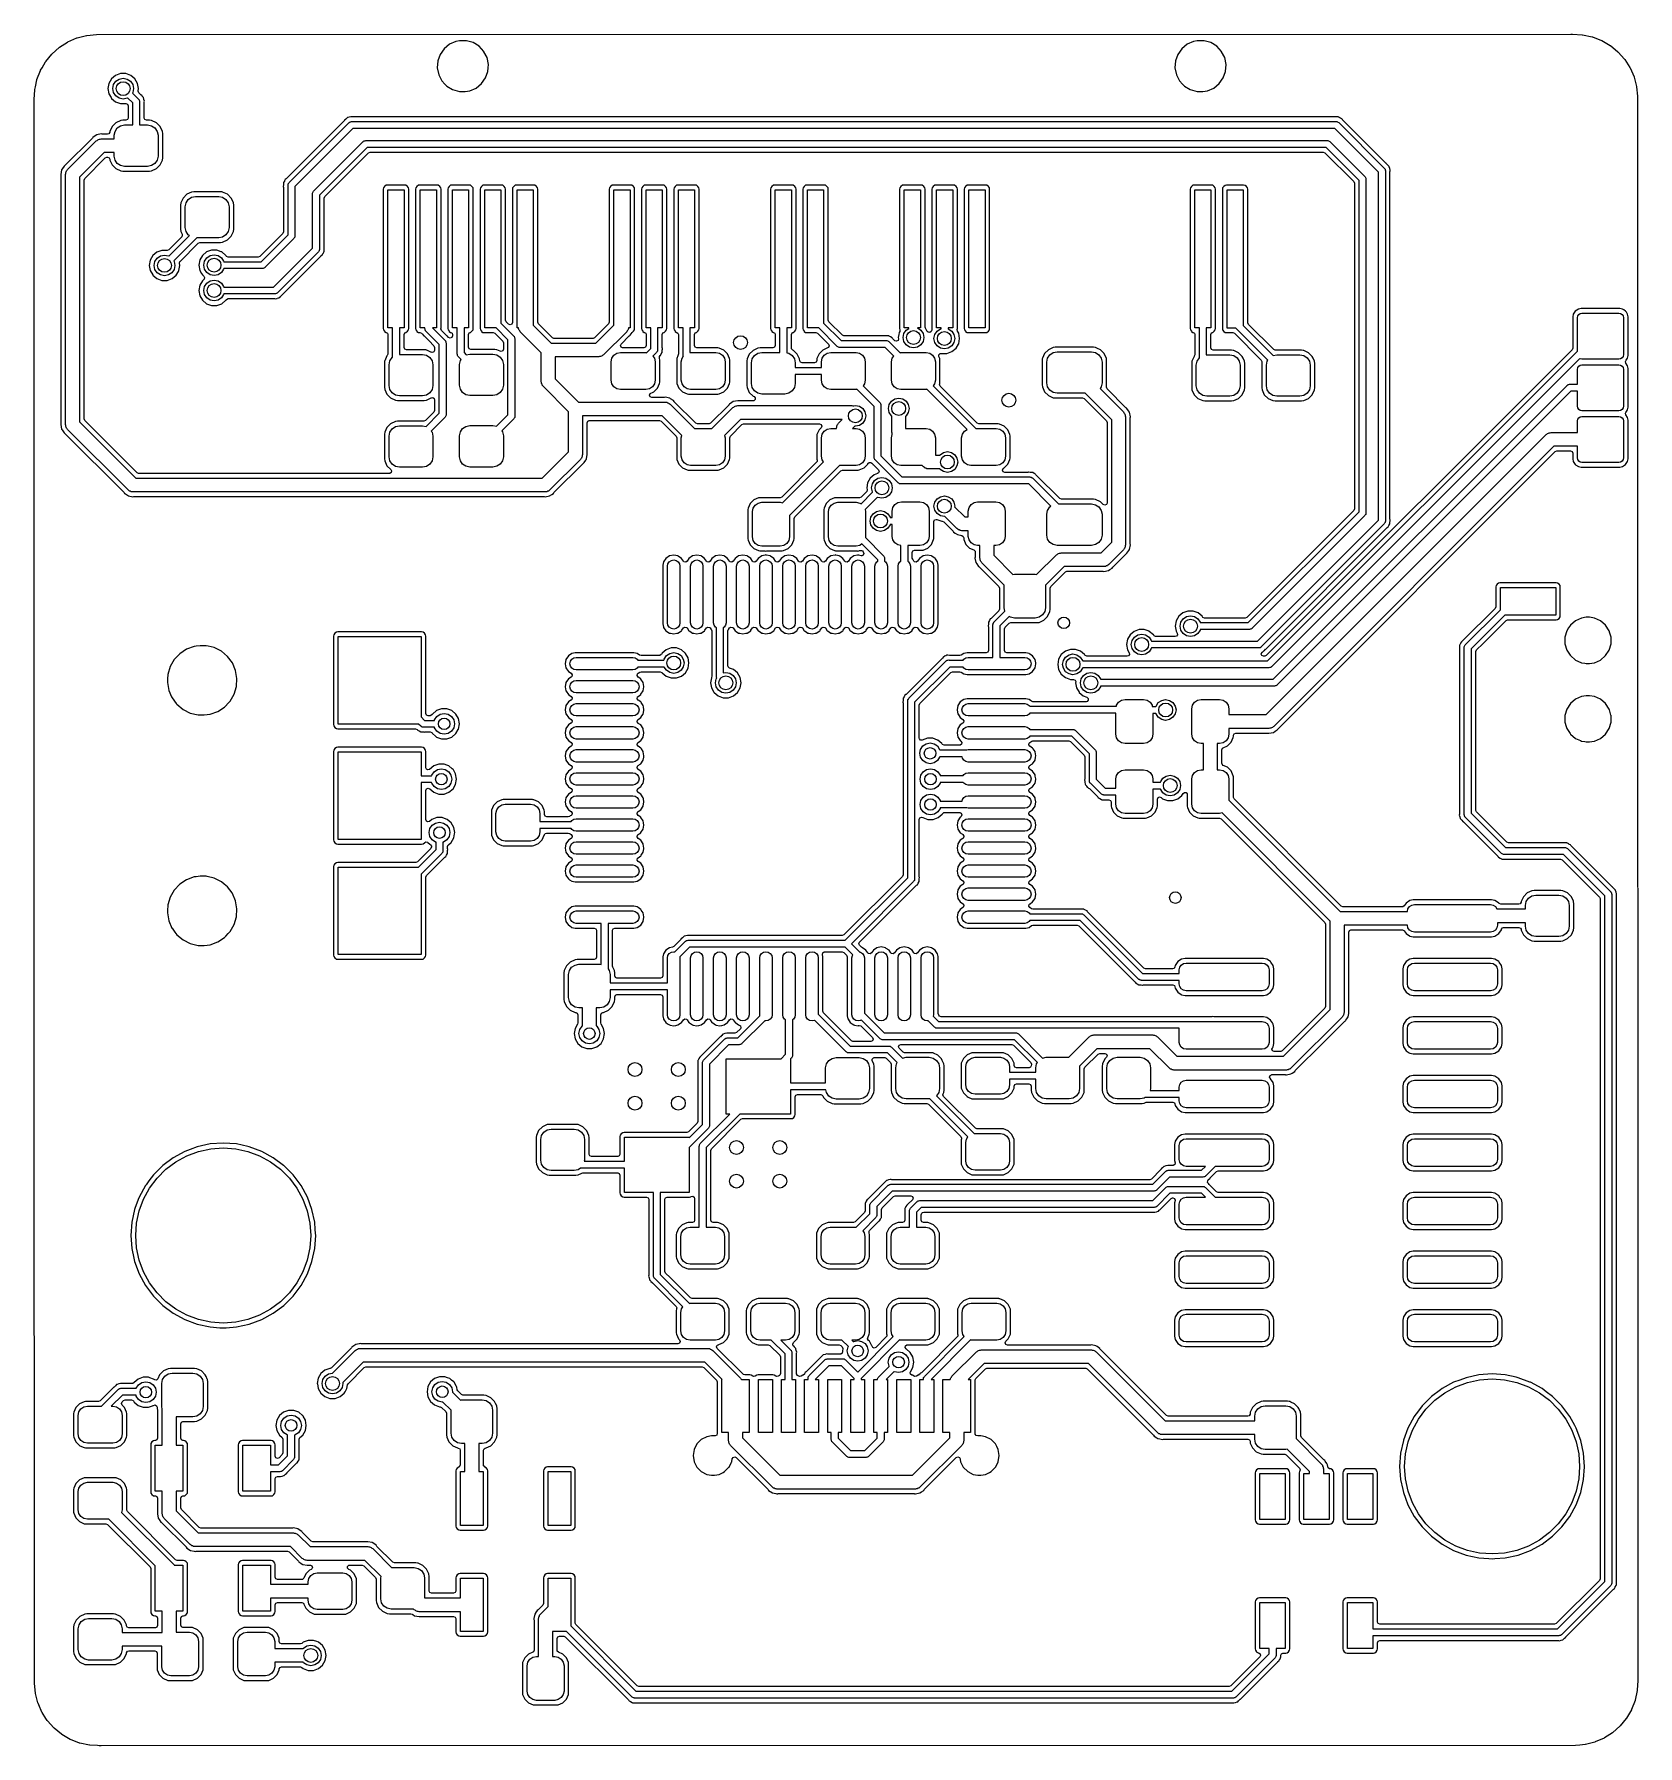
# Model space of a CAD drawing. Extents: x 1.12 to 2.49, y -4.71 to -3.25.
import ezdxf

# ---------------------------------------------------------------- set-up
doc = ezdxf.new("R2010")
doc.units = 0
doc.header["$MEASUREMENT"] = 0
doc.layers.add('BLACK', color=7, linetype='CONTINUOUS')

msp = doc.modelspace()

# ---------------------------------------------------------------- linework, layer by layer
at = {"layer": 'BLACK', "linetype": 'CONTINUOUS'}
for p, q in [((1.13408, -3.26484), (1.14022, -3.25935)), ((1.14022, -3.25935), (1.14046, -3.25917)), ((1.14046, -3.25917), (1.14738, -3.25471)), ((1.14738, -3.25471), (1.14765, -3.25456)), ((1.14765, -3.25456), (1.15518, -3.25124)), ((1.15518, -3.25124), (1.15547, -3.25114)), ((1.15547, -3.25114), (1.16343, -3.24904)), ((1.16343, -3.24904), (1.16373, -3.24898)), ((1.16373, -3.24898), (1.17202, -3.24814)), ((1.17202, -3.24814), (1.17212, -3.24814)), ((1.17212, -3.24814), (2.43107, -3.24803)), ((1.47353, -3.2566), (1.46891, -3.26036)), ((1.479, -3.25423), (1.47353, -3.2566)), ((1.48207, -3.25381), (1.479, -3.25423)), ((1.479, -3.25423), (1.479, -3.25423)), ((1.479, -3.25423), (1.479, -3.25423)), ((1.48342, -3.25362), (1.48207, -3.25381)), ((1.48788, -3.25362), (1.48342, -3.25362)), ((1.48342, -3.25362), (1.48342, -3.25362)), ((1.49145, -3.25462), (1.48788, -3.25362)), ((1.49362, -3.25523), (1.49145, -3.25462)), ((1.49871, -3.25832), (1.49362, -3.25523)), ((1.49871, -3.25833), (1.49871, -3.25832)), ((1.50277, -3.26268), (1.49871, -3.25833)), ((2.10346, -3.2566), (2.09883, -3.26036)), ((2.10892, -3.25423), (2.10346, -3.2566)), ((2.11199, -3.25381), (2.10892, -3.25423)), ((2.10892, -3.25423), (2.10892, -3.25423)), ((2.10892, -3.25423), (2.10892, -3.25423)), ((2.11334, -3.25362), (2.11199, -3.25381)), ((2.1178, -3.25362), (2.11334, -3.25362)), ((2.11334, -3.25362), (2.11334, -3.25362)), ((2.12138, -3.25462), (2.1178, -3.25362)), ((2.12354, -3.25523), (2.12138, -3.25462)), ((2.12863, -3.25832), (2.12354, -3.25523)), ((2.12863, -3.25833), (2.12863, -3.25832)), ((2.1327, -3.26268), (2.12863, -3.25833)), ((2.43107, -3.24803), (2.43128, -3.24805)), ((2.43128, -3.24805), (2.43139, -3.24805)), ((2.43139, -3.24805), (2.43241, -3.24803)), ((2.43139, -3.24805), (2.43139, -3.24805)), ((2.43241, -3.24803), (2.43242, -3.24803)), ((2.43242, -3.24803), (2.43249, -3.24803)), ((2.43249, -3.24803), (2.44083, -3.2485)), ((2.44083, -3.2485), (2.44112, -3.24854)), ((2.44112, -3.24854), (2.44917, -3.25028)), ((2.44917, -3.25028), (2.44946, -3.25037)), ((2.44946, -3.25037), (2.45714, -3.25335)), ((2.45714, -3.25335), (2.45741, -3.25348)), ((2.45741, -3.25348), (2.46453, -3.25762)), ((2.46453, -3.25762), (2.46478, -3.25779)), ((2.46478, -3.25779), (2.47116, -3.263)), ((1.1256, -3.27664), (1.12849, -3.27169)), ((1.12849, -3.27169), (1.12866, -3.27144)), ((1.12866, -3.27144), (1.13387, -3.26506)), ((1.13387, -3.26506), (1.13408, -3.26484)), ((1.46348, -3.27084), (1.46308, -3.27679)), ((1.46548, -3.26523), (1.46348, -3.27084)), ((1.46891, -3.26036), (1.46548, -3.26523)), ((1.46548, -3.26523), (1.46548, -3.26523)), ((1.46891, -3.26036), (1.46891, -3.26036)), ((1.50294, -3.263), (1.50277, -3.26268)), ((1.50552, -3.26797), (1.50294, -3.263)), ((1.50673, -3.2738), (1.50552, -3.26797)), ((1.50652, -3.27679), (1.50673, -3.2738)), ((2.0934, -3.27084), (2.093, -3.27679)), ((2.0954, -3.26523), (2.0934, -3.27084)), ((2.09883, -3.26036), (2.0954, -3.26523)), ((2.0954, -3.26523), (2.0954, -3.26523)), ((2.09883, -3.26036), (2.09883, -3.26036)), ((2.13286, -3.263), (2.1327, -3.26268)), ((2.13544, -3.26797), (2.13286, -3.263)), ((2.13665, -3.2738), (2.13544, -3.26797)), ((2.13624, -3.27975), (2.13665, -3.2738)), ((2.47116, -3.263), (2.47138, -3.26321)), ((2.47138, -3.26321), (2.47687, -3.26935)), ((2.47687, -3.26935), (2.47705, -3.26959)), ((2.47705, -3.26959), (2.48151, -3.27652)), ((1.11989, -3.29287), (1.12114, -3.28705)), ((1.12114, -3.28705), (1.12123, -3.28676)), ((1.12123, -3.28676), (1.12421, -3.27908)), ((1.12421, -3.27908), (1.12434, -3.2788)), ((1.12434, -3.2788), (1.12552, -3.27679)), ((1.12552, -3.27679), (1.1256, -3.27664)), ((1.18491, -3.28612), (1.18265, -3.29004)), ((1.18838, -3.28322), (1.18491, -3.28612)), ((1.18491, -3.28612), (1.18491, -3.28612)), ((1.1867, -3.2911), (1.18862, -3.28822)), ((1.19262, -3.28167), (1.18838, -3.28322)), ((1.18862, -3.28822), (1.19149, -3.2863)), ((1.19149, -3.2863), (1.19488, -3.28563)), ((1.19714, -3.28167), (1.19262, -3.28167)), ((1.19488, -3.28563), (1.19827, -3.2863)), ((1.20139, -3.28322), (1.19714, -3.28167)), ((1.19827, -3.2863), (1.20115, -3.28822)), ((1.20115, -3.28822), (1.20307, -3.2911)), ((1.20485, -3.28612), (1.20139, -3.28322)), ((1.20711, -3.29004), (1.20485, -3.28612)), ((1.20485, -3.28612), (1.20485, -3.28612)), ((1.46308, -3.27679), (1.46429, -3.28262)), ((1.46429, -3.28262), (1.46429, -3.28262)), ((1.46429, -3.28262), (1.46703, -3.28791)), ((1.46703, -3.28791), (1.46958, -3.29064)), ((1.50089, -3.29023), (1.50433, -3.28536)), ((1.50433, -3.28536), (1.50632, -3.27975)), ((1.50632, -3.27975), (1.50652, -3.27679)), ((2.093, -3.27679), (2.09421, -3.28262)), ((2.09421, -3.28262), (2.09421, -3.28262)), ((2.09421, -3.28262), (2.09695, -3.28791)), ((2.09695, -3.28791), (2.0995, -3.29064)), ((2.13081, -3.29023), (2.13425, -3.28536)), ((2.13425, -3.28536), (2.13624, -3.27975)), ((2.48151, -3.27652), (2.48166, -3.27678)), ((2.48166, -3.27678), (2.48498, -3.28432)), ((2.48498, -3.28432), (2.48508, -3.2846)), ((2.48508, -3.2846), (2.48718, -3.29257)), ((1.11889, -3.30373), (1.11936, -3.2954)), ((1.11936, -3.2954), (1.1194, -3.2951)), ((1.1194, -3.2951), (1.11989, -3.29287)), ((1.18265, -3.29004), (1.18187, -3.29449)), ((1.18187, -3.29449), (1.18265, -3.29894)), ((1.18265, -3.29894), (1.18454, -3.3022)), ((1.18454, -3.3022), (1.18491, -3.30285)), ((1.18491, -3.30285), (1.18838, -3.30576)), ((1.18602, -3.29449), (1.1867, -3.2911)), ((1.1867, -3.29788), (1.18602, -3.29449)), ((1.18862, -3.30075), (1.1867, -3.29788)), ((1.19149, -3.30267), (1.18862, -3.30075)), ((1.19488, -3.30335), (1.19149, -3.30267)), ((1.19827, -3.30267), (1.19488, -3.30335)), ((1.19864, -3.30242), (1.19827, -3.30267)), ((1.20295, -3.30673), (1.19864, -3.30242)), ((1.20307, -3.29788), (1.20282, -3.29825)), ((1.20282, -3.29825), (1.20799, -3.30342)), ((1.20307, -3.2911), (1.20374, -3.29449)), ((1.20374, -3.29449), (1.20307, -3.29788)), ((1.20789, -3.29449), (1.20711, -3.29004)), ((1.20711, -3.29004), (1.20711, -3.29004)), ((1.20711, -3.29004), (1.20711, -3.29004)), ((1.20755, -3.29659), (1.20758, -3.29625)), ((1.20812, -3.29795), (1.20755, -3.29659)), ((1.20758, -3.29625), (1.20789, -3.29449)), ((1.20799, -3.30342), (1.2081, -3.30357)), ((1.2081, -3.30357), (1.20817, -3.30361)), ((1.20945, -3.29928), (1.20812, -3.29795)), ((1.20817, -3.30361), (1.20821, -3.30374)), ((1.20977, -3.29949), (1.20945, -3.29928)), ((1.20976, -3.29952), (1.20977, -3.29949)), ((1.20995, -3.29966), (1.20976, -3.29952)), ((1.21092, -3.30075), (1.20995, -3.29966)), ((1.21096, -3.30079), (1.21092, -3.30075)), ((1.212, -3.30183), (1.21096, -3.30079)), ((1.21211, -3.30201), (1.212, -3.30183)), ((1.21221, -3.3022), (1.21211, -3.30201)), ((1.21256, -3.30363), (1.21221, -3.3022)), ((1.21221, -3.3022), (1.21221, -3.3022)), ((1.21257, -3.30368), (1.21256, -3.30363)), ((1.21301, -3.30508), (1.21257, -3.30368)), ((1.46958, -3.29064), (1.4711, -3.29227)), ((1.4711, -3.29227), (1.47619, -3.29536)), ((1.47619, -3.29536), (1.48192, -3.29697)), ((1.48192, -3.29697), (1.48192, -3.29697)), ((1.48192, -3.29697), (1.48638, -3.29697)), ((1.48638, -3.29697), (1.48677, -3.29692)), ((1.48677, -3.29692), (1.4908, -3.29636)), ((1.4908, -3.29636), (1.49627, -3.29399)), ((1.49627, -3.29399), (1.50089, -3.29023)), ((2.0995, -3.29064), (2.10102, -3.29227)), ((2.10102, -3.29227), (2.10611, -3.29536)), ((2.10611, -3.29536), (2.11184, -3.29697)), ((2.11184, -3.29697), (2.11184, -3.29697)), ((2.11184, -3.29697), (2.11631, -3.29697)), ((2.11631, -3.29697), (2.11669, -3.29692)), ((2.11669, -3.29692), (2.12073, -3.29636)), ((2.12073, -3.29636), (2.12619, -3.29399)), ((2.12619, -3.29399), (2.13081, -3.29023)), ((2.48718, -3.29257), (2.48723, -3.29287)), ((2.48723, -3.29287), (2.48804, -3.30079)), ((2.48804, -3.30079), (2.48808, -3.30119)), ((2.48808, -3.30119), (2.48808, -3.30129)), ((2.48808, -3.30129), (2.48819, -4.65272)), ((1.11889, -3.3038), (1.11889, -3.30373)), ((1.11889, -3.30381), (1.11889, -3.3038)), ((1.11892, -3.30483), (1.11889, -3.30381)), ((1.11889, -3.30516), (1.11892, -3.30495)), ((1.11892, -3.5815), (1.11889, -3.30516)), ((1.11892, -3.30495), (1.11892, -3.30483)), ((1.11892, -3.30483), (1.11892, -3.30483)), ((1.18838, -3.30576), (1.19262, -3.3073)), ((1.19262, -3.3073), (1.19262, -3.3073)), ((1.19262, -3.3073), (1.19707, -3.3073)), ((1.19707, -3.3073), (1.19843, -3.30787)), ((1.19843, -3.30787), (1.199, -3.30923)), ((1.199, -3.30923), (1.199, -3.31963)), ((1.20295, -3.32551), (1.20295, -3.30673)), ((1.20821, -3.30374), (1.20858, -3.30426)), ((1.20858, -3.30426), (1.20864, -3.30491)), ((1.20864, -3.30491), (1.20886, -3.30551)), ((1.20886, -3.30551), (1.20886, -3.32551)), ((1.21281, -3.30631), (1.21285, -3.30597)), ((1.21281, -3.31963), (1.21281, -3.30631)), ((1.21285, -3.30597), (1.21288, -3.30576)), ((1.21288, -3.30576), (1.21301, -3.30508)), ((1.1834, -3.33169), (1.18267, -3.33297)), ((1.18349, -3.331), (1.1834, -3.33169)), ((1.1854, -3.32691), (1.18349, -3.331)), ((1.1886, -3.32371), (1.1854, -3.32691)), ((1.1854, -3.32691), (1.1854, -3.32691)), ((1.1854, -3.32691), (1.1854, -3.32691)), ((1.1854, -3.32691), (1.1854, -3.32691)), ((1.1872, -3.33437), (1.18788, -3.33098)), ((1.18788, -3.33098), (1.1898, -3.32811)), ((1.1927, -3.3218), (1.1886, -3.32371)), ((1.1886, -3.32371), (1.1886, -3.32371)), ((1.1898, -3.32811), (1.19267, -3.32619)), ((1.19267, -3.32619), (1.19606, -3.32551)), ((1.19456, -3.32156), (1.1927, -3.3218)), ((1.19707, -3.32156), (1.19456, -3.32156)), ((1.19456, -3.32156), (1.19456, -3.32156)), ((1.19606, -3.32551), (1.20295, -3.32551)), ((1.19843, -3.32099), (1.19707, -3.32156)), ((1.199, -3.31963), (1.19843, -3.32099)), ((1.20886, -3.32551), (1.21575, -3.32551)), ((1.21338, -3.32099), (1.21281, -3.31963)), ((1.21474, -3.32156), (1.21338, -3.32099)), ((1.21725, -3.32156), (1.21474, -3.32156)), ((1.21575, -3.32551), (1.21914, -3.32619)), ((1.21874, -3.32175), (1.21725, -3.32156)), ((1.21725, -3.32156), (1.21725, -3.32156)), ((1.21912, -3.3218), (1.21874, -3.32175)), ((1.22321, -3.32371), (1.21912, -3.3218)), ((1.21912, -3.3218), (1.21912, -3.3218)), ((1.21914, -3.32619), (1.22201, -3.32811)), ((1.22201, -3.32811), (1.22393, -3.33098)), ((1.22641, -3.32691), (1.22321, -3.32371)), ((1.22321, -3.32371), (1.22321, -3.32371)), ((1.22393, -3.33098), (1.22461, -3.33437)), ((1.22832, -3.331), (1.22641, -3.32691)), ((1.22641, -3.32691), (1.22641, -3.32691)), ((1.22641, -3.32691), (1.22641, -3.32691)), ((1.22856, -3.33287), (1.22832, -3.331)), ((1.22856, -3.35359), (1.22856, -3.33287)), ((1.38354, -3.32205), (1.33426, -3.37132)), ((1.33649, -3.37468), (1.38768, -3.3235)), ((1.39099, -3.32854), (1.34154, -3.37799)), ((1.38375, -3.32172), (1.38354, -3.32205)), ((1.38377, -3.32174), (1.38375, -3.32172)), ((1.38391, -3.32155), (1.38377, -3.32174)), ((1.385, -3.32058), (1.38391, -3.32155)), ((1.38505, -3.32054), (1.385, -3.32058)), ((1.38608, -3.3195), (1.38505, -3.32054)), ((1.38627, -3.31939), (1.38608, -3.3195)), ((1.38646, -3.31929), (1.38627, -3.31939)), ((1.38788, -3.31894), (1.38646, -3.31929)), ((1.38768, -3.3235), (1.38783, -3.3234)), ((1.38783, -3.3234), (1.38787, -3.32333)), ((1.38787, -3.32333), (1.38799, -3.32328)), ((1.38793, -3.31892), (1.38788, -3.31894)), ((1.38933, -3.31849), (1.38793, -3.31892)), ((1.38799, -3.32328), (1.38852, -3.32291)), ((1.38852, -3.32291), (1.38916, -3.32286)), ((1.38916, -3.32286), (1.38976, -3.32264)), ((1.39022, -3.31865), (1.38933, -3.31849)), ((1.38933, -3.31849), (1.38933, -3.31849)), ((1.38976, -3.32264), (2.23071, -3.32264)), ((1.39057, -3.31868), (1.39022, -3.31865)), ((2.22881, -3.31868), (1.39057, -3.31868)), ((2.22949, -3.32854), (1.39099, -3.32854)), ((2.22919, -3.3186), (2.22881, -3.31868)), ((2.2292, -3.31863), (2.22919, -3.3186)), ((2.22943, -3.31859), (2.2292, -3.31863)), ((2.23089, -3.31868), (2.22943, -3.31859)), ((2.26673, -3.36579), (2.22949, -3.32854)), ((2.23071, -3.32264), (2.23089, -3.32267)), ((2.23095, -3.31868), (2.23089, -3.31868)), ((2.23089, -3.32267), (2.23097, -3.32265)), ((2.23241, -3.31868), (2.23095, -3.31868)), ((2.23097, -3.32265), (2.23108, -3.3227)), ((2.23108, -3.3227), (2.23172, -3.32282)), ((2.23172, -3.32282), (2.23221, -3.32323)), ((2.23221, -3.32323), (2.2328, -3.3235)), ((2.23262, -3.31873), (2.23241, -3.31868)), ((2.23241, -3.31868), (2.23241, -3.31868)), ((2.23283, -3.3188), (2.23262, -3.31873)), ((2.2328, -3.3235), (2.27177, -3.36248)), ((2.23347, -3.31919), (2.23283, -3.3188)), ((2.23283, -3.3188), (2.23283, -3.3188)), ((2.23408, -3.31955), (2.23347, -3.31919)), ((2.23413, -3.31958), (2.23408, -3.31955)), ((2.23421, -3.31963), (2.23413, -3.31958)), ((2.23543, -3.32026), (2.23421, -3.31963)), ((2.23594, -3.321), (2.23543, -3.32026)), ((2.23616, -3.32127), (2.23594, -3.321)), ((2.27323, -3.35834), (2.23616, -3.32127)), ((1.16827, -3.33708), (1.14542, -3.35992)), ((1.1474, -3.36354), (1.17189, -3.33905)), ((1.16851, -3.33678), (1.16827, -3.33708)), ((1.16895, -3.33612), (1.16851, -3.33678)), ((1.16998, -3.33543), (1.16895, -3.33612)), ((1.16895, -3.33612), (1.16895, -3.33612)), ((1.17222, -3.33394), (1.16998, -3.33543)), ((1.17189, -3.33905), (1.17256, -3.33866)), ((1.17606, -3.33317), (1.17222, -3.33394)), ((1.17256, -3.33866), (1.17311, -3.33811)), ((1.17311, -3.33811), (1.17386, -3.33791)), ((1.17386, -3.33791), (1.17453, -3.33752)), ((1.17453, -3.33752), (1.17531, -3.33752)), ((1.17531, -3.33752), (1.17606, -3.33732)), ((1.17685, -3.33333), (1.17606, -3.33317)), ((1.17606, -3.33317), (1.17606, -3.33317)), ((1.17606, -3.33732), (1.1872, -3.33732)), ((1.17722, -3.33337), (1.17685, -3.33333)), ((1.18149, -3.33337), (1.17722, -3.33337)), ((1.18267, -3.33297), (1.18149, -3.33337)), ((1.1872, -3.33732), (1.1872, -3.33437)), ((1.22461, -3.33437), (1.22461, -3.35209)), ((1.35736, -3.38216), (1.39988, -3.33964)), ((1.40319, -3.34469), (1.3624, -3.38548)), ((1.39988, -3.33964), (1.40003, -3.33954)), ((1.40003, -3.33954), (1.40007, -3.33947)), ((1.40007, -3.33947), (1.40019, -3.33943)), ((1.40019, -3.33943), (1.40072, -3.33906)), ((1.40072, -3.33906), (1.40136, -3.339)), ((1.40136, -3.339), (1.40197, -3.33878)), ((1.40197, -3.33878), (2.22323, -3.33878)), ((2.22201, -3.34469), (1.40319, -3.34469)), ((2.2502, -3.37288), (2.22201, -3.34469)), ((2.22323, -3.33878), (2.22341, -3.33881)), ((2.22341, -3.33881), (2.22349, -3.33879)), ((2.22349, -3.33879), (2.2236, -3.33885)), ((2.2236, -3.33885), (2.22424, -3.33896)), ((2.22424, -3.33896), (2.22473, -3.33937)), ((2.22473, -3.33937), (2.22532, -3.33964)), ((2.22532, -3.33964), (2.25524, -3.36957)), ((1.14446, -3.36061), (1.14307, -3.3627)), ((1.14513, -3.36016), (1.14446, -3.36061)), ((1.14446, -3.36061), (1.14446, -3.36061)), ((1.14542, -3.35992), (1.14513, -3.36016)), ((1.17851, -3.34913), (1.15748, -3.37016)), ((1.162, -3.37124), (1.17958, -3.35366)), ((1.1872, -3.34913), (1.17851, -3.34913)), ((1.17958, -3.35366), (1.18095, -3.35309)), ((1.18095, -3.35309), (1.18149, -3.35309)), ((1.18149, -3.35309), (1.18285, -3.35366)), ((1.18285, -3.35366), (1.1834, -3.35477)), ((1.1834, -3.35477), (1.18349, -3.35545)), ((1.18349, -3.35545), (1.1854, -3.35955)), ((1.1854, -3.35955), (1.1854, -3.35955)), ((1.1854, -3.35955), (1.1886, -3.36275)), ((1.1872, -3.35209), (1.1872, -3.34913)), ((1.18788, -3.35548), (1.1872, -3.35209)), ((1.1898, -3.35835), (1.18788, -3.35548)), ((1.19267, -3.36027), (1.1898, -3.35835)), ((1.19606, -3.36094), (1.19267, -3.36027)), ((1.21575, -3.36094), (1.19606, -3.36094)), ((1.21914, -3.36027), (1.21575, -3.36094)), ((1.22201, -3.35835), (1.21914, -3.36027)), ((1.22393, -3.35548), (1.22201, -3.35835)), ((1.22321, -3.36275), (1.22641, -3.35955)), ((1.22461, -3.35209), (1.22393, -3.35548)), ((1.22641, -3.35955), (1.22832, -3.35545)), ((1.22832, -3.35545), (1.22856, -3.35359)), ((1.36692, -3.38655), (1.40427, -3.34921)), ((1.40427, -3.34921), (1.40563, -3.34864)), ((1.40563, -3.34864), (2.21957, -3.34864)), ((2.21957, -3.34864), (2.22093, -3.34921)), ((2.22093, -3.34921), (2.24568, -3.37395)), ((2.27355, -3.35855), (2.27323, -3.35834)), ((2.27353, -3.35858), (2.27355, -3.35855)), ((2.27373, -3.35871), (2.27353, -3.35858)), ((2.2747, -3.35981), (2.27373, -3.35871)), ((2.27474, -3.35985), (2.2747, -3.35981)), ((2.27577, -3.36089), (2.27474, -3.35985)), ((2.27589, -3.36107), (2.27577, -3.36089)), ((2.27599, -3.36126), (2.27589, -3.36107)), ((2.27634, -3.36268), (2.27599, -3.36126)), ((2.27599, -3.36126), (2.27599, -3.36126)), ((1.14228, -3.36387), (1.14152, -3.36772)), ((1.14152, -3.36772), (1.14152, -3.36772)), ((1.14152, -3.36772), (1.14168, -3.3685)), ((1.14168, -3.3685), (1.14171, -3.36888)), ((1.14171, -3.36888), (1.14171, -3.58033)), ((1.14303, -3.36275), (1.14228, -3.36387)), ((1.14307, -3.3627), (1.14303, -3.36275)), ((1.14307, -3.3627), (1.14307, -3.3627)), ((1.14567, -3.36772), (1.14587, -3.36697)), ((1.14567, -3.5815), (1.14567, -3.36772)), ((1.14587, -3.36619), (1.14626, -3.36551)), ((1.14587, -3.36697), (1.14587, -3.36619)), ((1.14626, -3.36551), (1.14646, -3.36476)), ((1.14646, -3.36476), (1.14701, -3.36421)), ((1.14701, -3.36421), (1.1474, -3.36354)), ((1.15748, -3.37016), (1.15748, -3.57905)), ((1.16144, -3.3726), (1.162, -3.37124)), ((1.16144, -3.44547), (1.16144, -3.3726)), ((1.1886, -3.36275), (1.1886, -3.36275)), ((1.1886, -3.36275), (1.1886, -3.36275)), ((1.1886, -3.36275), (1.1927, -3.36466)), ((1.1927, -3.36466), (1.19456, -3.3649)), ((1.19456, -3.3649), (1.21725, -3.3649)), ((1.21725, -3.3649), (1.21912, -3.36466)), ((1.21912, -3.36466), (1.22321, -3.36275)), ((1.33167, -3.37659), (1.33158, -3.37805)), ((1.33172, -3.37486), (1.33167, -3.37507)), ((1.33167, -3.37507), (1.33167, -3.37653)), ((1.33167, -3.37653), (1.33167, -3.37659)), ((1.33179, -3.37465), (1.33172, -3.37486)), ((1.33255, -3.3734), (1.33179, -3.37465)), ((1.33257, -3.37335), (1.33255, -3.3734)), ((1.33326, -3.37205), (1.33257, -3.37335)), ((1.334, -3.37154), (1.33326, -3.37205)), ((1.33326, -3.37205), (1.33326, -3.37205)), ((1.33426, -3.37132), (1.334, -3.37154)), ((1.33563, -3.37677), (1.33566, -3.37659)), ((1.33563, -3.41925), (1.33563, -3.37677)), ((1.33564, -3.37651), (1.3357, -3.3764)), ((1.33566, -3.37659), (1.33564, -3.37651)), ((1.3357, -3.3764), (1.33581, -3.37576)), ((1.33581, -3.37576), (1.33622, -3.37527)), ((1.33622, -3.37527), (1.33649, -3.37468)), ((2.24568, -3.37395), (2.24624, -3.37531)), ((2.24624, -3.37531), (2.24624, -3.65343)), ((2.2502, -3.65586), (2.2502, -3.37288)), ((2.25524, -3.36957), (2.25534, -3.36972)), ((2.25534, -3.36972), (2.25541, -3.36976)), ((2.25541, -3.36976), (2.25546, -3.36988)), ((2.25546, -3.36988), (2.25583, -3.37041)), ((2.25583, -3.37041), (2.25588, -3.37105)), ((2.25588, -3.37105), (2.2561, -3.37165)), ((2.2561, -3.37165), (2.2561, -3.65709)), ((2.26673, -3.66295), (2.26673, -3.36579)), ((2.27177, -3.36248), (2.27188, -3.36263)), ((2.27188, -3.36263), (2.27195, -3.36267)), ((2.27195, -3.36267), (2.27199, -3.36279)), ((2.27199, -3.36279), (2.27236, -3.36332)), ((2.27236, -3.36332), (2.27242, -3.36396)), ((2.27242, -3.36396), (2.27264, -3.36457)), ((2.27264, -3.36457), (2.27264, -3.66417)), ((2.27635, -3.36274), (2.27634, -3.36268)), ((2.27679, -3.36414), (2.27635, -3.36274)), ((2.27659, -3.36537), (2.27663, -3.36502)), ((2.27659, -3.66228), (2.27659, -3.36537)), ((2.27663, -3.36502), (2.27665, -3.3649)), ((2.27665, -3.3649), (2.27679, -3.36414)), ((1.24603, -3.38793), (1.24412, -3.39203)), ((1.24923, -3.38473), (1.24603, -3.38793)), ((1.24603, -3.38793), (1.24603, -3.38793)), ((1.24851, -3.392), (1.25043, -3.38913)), ((1.25332, -3.38282), (1.24923, -3.38473)), ((1.24923, -3.38473), (1.24923, -3.38473)), ((1.25043, -3.38913), (1.2533, -3.38721)), ((1.2533, -3.38721), (1.25669, -3.38654)), ((1.25519, -3.38258), (1.25332, -3.38282)), ((1.27788, -3.38258), (1.25519, -3.38258)), ((1.25519, -3.38258), (1.25519, -3.38258)), ((1.25669, -3.38654), (1.27638, -3.38654)), ((1.27638, -3.38654), (1.27977, -3.38721)), ((1.27937, -3.38278), (1.27788, -3.38258)), ((1.27788, -3.38258), (1.27788, -3.38258)), ((1.27975, -3.38282), (1.27937, -3.38278)), ((1.28384, -3.38473), (1.27975, -3.38282)), ((1.27975, -3.38282), (1.27975, -3.38282)), ((1.27977, -3.38721), (1.28264, -3.38913)), ((1.28264, -3.38913), (1.28456, -3.392)), ((1.28704, -3.38793), (1.28384, -3.38473)), ((1.28384, -3.38473), (1.28384, -3.38473)), ((1.28806, -3.39012), (1.28704, -3.38793)), ((1.28704, -3.38793), (1.28704, -3.38793)), ((1.28704, -3.38793), (1.28704, -3.38793)), ((1.28895, -3.39203), (1.28806, -3.39012)), ((1.33158, -3.37805), (1.33163, -3.37828)), ((1.33163, -3.37828), (1.33159, -3.37829)), ((1.33159, -3.37829), (1.33167, -3.37867)), ((1.33167, -3.37867), (1.33167, -3.41681)), ((1.34154, -3.37799), (1.34154, -3.42047)), ((1.3565, -3.38425), (1.35653, -3.38407)), ((1.3565, -3.43067), (1.3565, -3.38425)), ((1.35651, -3.38399), (1.35656, -3.38388)), ((1.35653, -3.38407), (1.35651, -3.38399)), ((1.35656, -3.38388), (1.35667, -3.38324)), ((1.35667, -3.38324), (1.35709, -3.38275)), ((1.35709, -3.38275), (1.35736, -3.38216)), ((1.3624, -3.38548), (1.3624, -3.43189)), ((1.36636, -3.38791), (1.36692, -3.38655)), ((1.36636, -3.42999), (1.36636, -3.38791)), ((1.41718, -3.37926), (1.41695, -3.38042)), ((1.41695, -3.38042), (1.41695, -3.49931)), ((1.41805, -3.37795), (1.41718, -3.37926)), ((1.41718, -3.37926), (1.41718, -3.37926)), ((1.41936, -3.37708), (1.41805, -3.37795)), ((1.42052, -3.37685), (1.41936, -3.37708)), ((1.41936, -3.37708), (1.41936, -3.37708)), ((1.41936, -3.37708), (1.41936, -3.37708)), ((1.41936, -3.37708), (1.41936, -3.37708)), ((1.43511, -3.37685), (1.42052, -3.37685)), ((1.42052, -3.37685), (1.42052, -3.37685)), ((1.42052, -3.37685), (1.42052, -3.37685)), ((1.42091, -3.49892), (1.42091, -3.38081)), ((1.42091, -3.38081), (1.43472, -3.38081)), ((1.43472, -3.38081), (1.43472, -3.49892)), ((1.43627, -3.37708), (1.43511, -3.37685)), ((1.43758, -3.37795), (1.43627, -3.37708)), ((1.43845, -3.37926), (1.43758, -3.37795)), ((1.43868, -3.38042), (1.43845, -3.37926)), ((1.43845, -3.37926), (1.43845, -3.37926)), ((1.43845, -3.37926), (1.43845, -3.37926)), ((1.43868, -3.49931), (1.43868, -3.38042)), ((1.44474, -3.37926), (1.44451, -3.38042)), ((1.44451, -3.38042), (1.44451, -3.49931)), ((1.44561, -3.37795), (1.44474, -3.37926)), ((1.44474, -3.37926), (1.44474, -3.37926)), ((1.44692, -3.37708), (1.44561, -3.37795)), ((1.44807, -3.37685), (1.44692, -3.37708)), ((1.44692, -3.37708), (1.44692, -3.37708)), ((1.44692, -3.37708), (1.44692, -3.37708)), ((1.44692, -3.37708), (1.44692, -3.37708)), ((1.44808, -3.37685), (1.44807, -3.37685)), ((1.44807, -3.37685), (1.44807, -3.37685)), ((1.46267, -3.37685), (1.44808, -3.37685)), ((1.44846, -3.49892), (1.44846, -3.38081)), ((1.44846, -3.38081), (1.46228, -3.38081)), ((1.46228, -3.38081), (1.46228, -3.49892)), ((1.46383, -3.37708), (1.46267, -3.37685)), ((1.46514, -3.37795), (1.46383, -3.37708)), ((1.46601, -3.37926), (1.46514, -3.37795)), ((1.46624, -3.38042), (1.46601, -3.37926)), ((1.46601, -3.37926), (1.46601, -3.37926)), ((1.46601, -3.37926), (1.46601, -3.37926)), ((1.46624, -3.49931), (1.46624, -3.38042)), ((1.4723, -3.37926), (1.47207, -3.38042)), ((1.47207, -3.38042), (1.47207, -3.49931)), ((1.47317, -3.37795), (1.4723, -3.37926)), ((1.4723, -3.37926), (1.4723, -3.37926)), ((1.47448, -3.37708), (1.47317, -3.37795)), ((1.47563, -3.37685), (1.47448, -3.37708)), ((1.47448, -3.37708), (1.47448, -3.37708)), ((1.47448, -3.37708), (1.47448, -3.37708)), ((1.47448, -3.37708), (1.47448, -3.37708)), ((1.49023, -3.37685), (1.47563, -3.37685)), ((1.47563, -3.37685), (1.47563, -3.37685)), ((1.47563, -3.37685), (1.47563, -3.37685)), ((1.47602, -3.49892), (1.47602, -3.38081)), ((1.47602, -3.38081), (1.48984, -3.38081)), ((1.48984, -3.38081), (1.48984, -3.49892)), ((1.49139, -3.37708), (1.49023, -3.37685)), ((1.4927, -3.37795), (1.49139, -3.37708)), ((1.49357, -3.37926), (1.4927, -3.37795)), ((1.4938, -3.38042), (1.49357, -3.37926)), ((1.49357, -3.37926), (1.49357, -3.37926)), ((1.49357, -3.37926), (1.49357, -3.37926)), ((1.4938, -3.49931), (1.4938, -3.38042)), ((1.49986, -3.37926), (1.49963, -3.38042)), ((1.49963, -3.38042), (1.49963, -3.49931)), ((1.50073, -3.37795), (1.49986, -3.37926)), ((1.49986, -3.37926), (1.49986, -3.37926)), ((1.50204, -3.37708), (1.50073, -3.37795)), ((1.50319, -3.37685), (1.50204, -3.37708)), ((1.50204, -3.37708), (1.50204, -3.37708)), ((1.50204, -3.37708), (1.50204, -3.37708)), ((1.50204, -3.37708), (1.50204, -3.37708)), ((1.51779, -3.37685), (1.50319, -3.37685)), ((1.50319, -3.37685), (1.50319, -3.37685)), ((1.50319, -3.37685), (1.50319, -3.37685)), ((1.50358, -3.49892), (1.50358, -3.38081)), ((1.50358, -3.38081), (1.5174, -3.38081)), ((1.5174, -3.38081), (1.5174, -3.49474)), ((1.51895, -3.37708), (1.51779, -3.37685)), ((1.52025, -3.37795), (1.51895, -3.37708)), ((1.52113, -3.37926), (1.52025, -3.37795)), ((1.52136, -3.38042), (1.52113, -3.37926)), ((1.52113, -3.37926), (1.52113, -3.37926)), ((1.52113, -3.37926), (1.52113, -3.37926)), ((1.52136, -3.4923), (1.52136, -3.38042)), ((1.52136, -3.38042), (1.52136, -3.38042)), ((1.52741, -3.37926), (1.52719, -3.38042)), ((1.52719, -3.38042), (1.52719, -3.49427)), ((1.52829, -3.37795), (1.52741, -3.37926)), ((1.52741, -3.37926), (1.52741, -3.37926)), ((1.5296, -3.37708), (1.52829, -3.37795)), ((1.53075, -3.37685), (1.5296, -3.37708)), ((1.5296, -3.37708), (1.5296, -3.37708)), ((1.5296, -3.37708), (1.5296, -3.37708)), ((1.5296, -3.37708), (1.5296, -3.37708)), ((1.54535, -3.37685), (1.53075, -3.37685)), ((1.53075, -3.37685), (1.53075, -3.37685)), ((1.53075, -3.37685), (1.53075, -3.37685)), ((1.53114, -3.49892), (1.53114, -3.38081)), ((1.53114, -3.38081), (1.54496, -3.38081)), ((1.54496, -3.38081), (1.54496, -3.49651)), ((1.5465, -3.37708), (1.54535, -3.37685)), ((1.54781, -3.37795), (1.5465, -3.37708)), ((1.54869, -3.37926), (1.54781, -3.37795)), ((1.54892, -3.38042), (1.54869, -3.37926)), ((1.54869, -3.37926), (1.54869, -3.37926)), ((1.54869, -3.37926), (1.54869, -3.37926)), ((1.54892, -3.49407), (1.54892, -3.38042)), ((1.54892, -3.38042), (1.54892, -3.38042)), ((1.61009, -3.37926), (1.60986, -3.38042)), ((1.60986, -3.38042), (1.60986, -3.38042)), ((1.60986, -3.38042), (1.60986, -3.49407)), ((1.61097, -3.37795), (1.61009, -3.37926)), ((1.61009, -3.37926), (1.61009, -3.37926)), ((1.61227, -3.37708), (1.61097, -3.37795)), ((1.61228, -3.37708), (1.61227, -3.37708)), ((1.61227, -3.37708), (1.61227, -3.37708)), ((1.61343, -3.37685), (1.61228, -3.37708)), ((1.61228, -3.37708), (1.61228, -3.37708)), ((1.62803, -3.37685), (1.61343, -3.37685)), ((1.61343, -3.37685), (1.61343, -3.37685)), ((1.61343, -3.37685), (1.61343, -3.37685)), ((1.61382, -3.49651), (1.61382, -3.38081)), ((1.61382, -3.38081), (1.62764, -3.38081)), ((1.62764, -3.38081), (1.62764, -3.49892)), ((1.62918, -3.37708), (1.62803, -3.37685)), ((1.63049, -3.37795), (1.62918, -3.37708)), ((1.63136, -3.37926), (1.63049, -3.37795)), ((1.63159, -3.38042), (1.63136, -3.37926)), ((1.63136, -3.37926), (1.63136, -3.37926)), ((1.63136, -3.37926), (1.63136, -3.37926)), ((1.63159, -3.49931), (1.63159, -3.38042)), ((1.63765, -3.37926), (1.63742, -3.38042)), ((1.63742, -3.38042), (1.63742, -3.49931)), ((1.63853, -3.37795), (1.63765, -3.37926)), ((1.63765, -3.37926), (1.63765, -3.37926)), ((1.63983, -3.37708), (1.63853, -3.37795)), ((1.64099, -3.37685), (1.63983, -3.37708)), ((1.63983, -3.37708), (1.63983, -3.37708)), ((1.63983, -3.37708), (1.63983, -3.37708)), ((1.63983, -3.37708), (1.63983, -3.37708)), ((1.65559, -3.37685), (1.64099, -3.37685)), ((1.64099, -3.37685), (1.64099, -3.37685)), ((1.64099, -3.37685), (1.64099, -3.37685)), ((1.64138, -3.49892), (1.64138, -3.38081)), ((1.64138, -3.38081), (1.6552, -3.38081)), ((1.6552, -3.38081), (1.6552, -3.49892)), ((1.65674, -3.37708), (1.65559, -3.37685)), ((1.65805, -3.37795), (1.65674, -3.37708)), ((1.65892, -3.37926), (1.65805, -3.37795)), ((1.65915, -3.38042), (1.65892, -3.37926)), ((1.65892, -3.37926), (1.65892, -3.37926)), ((1.65892, -3.37926), (1.65892, -3.37926)), ((1.65915, -3.49931), (1.65915, -3.38042)), ((1.66521, -3.37926), (1.66498, -3.38042)), ((1.66498, -3.38042), (1.66498, -3.49931)), ((1.66608, -3.37795), (1.66521, -3.37926)), ((1.66521, -3.37926), (1.66521, -3.37926)), ((1.66739, -3.37708), (1.66608, -3.37795)), ((1.66855, -3.37685), (1.66739, -3.37708)), ((1.66739, -3.37708), (1.66739, -3.37708)), ((1.66739, -3.37708), (1.66739, -3.37708)), ((1.66739, -3.37708), (1.66739, -3.37708)), ((1.68315, -3.37685), (1.66855, -3.37685)), ((1.66855, -3.37685), (1.66855, -3.37685)), ((1.66855, -3.37685), (1.66855, -3.37685)), ((1.66894, -3.49892), (1.66894, -3.38081)), ((1.66894, -3.38081), (1.68276, -3.38081)), ((1.68276, -3.38081), (1.68276, -3.49892)), ((1.6843, -3.37708), (1.68315, -3.37685)), ((1.68561, -3.37795), (1.6843, -3.37708)), ((1.68648, -3.37926), (1.68561, -3.37795)), ((1.68671, -3.38042), (1.68648, -3.37926)), ((1.68648, -3.37926), (1.68648, -3.37926)), ((1.68648, -3.37926), (1.68648, -3.37926)), ((1.68671, -3.49931), (1.68671, -3.38042)), ((1.74789, -3.37926), (1.74766, -3.38042)), ((1.74766, -3.38042), (1.74766, -3.49931)), ((1.74876, -3.37795), (1.74789, -3.37926)), ((1.74789, -3.37926), (1.74789, -3.37926)), ((1.75007, -3.37708), (1.74876, -3.37795)), ((1.75122, -3.37685), (1.75007, -3.37708)), ((1.75007, -3.37708), (1.75007, -3.37708)), ((1.75007, -3.37708), (1.75007, -3.37708)), ((1.75007, -3.37708), (1.75007, -3.37708)), ((1.76582, -3.37685), (1.75122, -3.37685)), ((1.75122, -3.37685), (1.75122, -3.37685)), ((1.75122, -3.37685), (1.75122, -3.37685)), ((1.75161, -3.49892), (1.75161, -3.38081)), ((1.75161, -3.38081), (1.76543, -3.38081)), ((1.76543, -3.38081), (1.76543, -3.49892)), ((1.76698, -3.37708), (1.76582, -3.37685)), ((1.76829, -3.37795), (1.76698, -3.37708)), ((1.76916, -3.37926), (1.76829, -3.37795)), ((1.76939, -3.38042), (1.76916, -3.37926)), ((1.76916, -3.37926), (1.76916, -3.37926)), ((1.76916, -3.37926), (1.76916, -3.37926)), ((1.76939, -3.49931), (1.76939, -3.38042)), ((1.77545, -3.37926), (1.77522, -3.38042)), ((1.77522, -3.38042), (1.77522, -3.49931)), ((1.77632, -3.37795), (1.77545, -3.37926)), ((1.77545, -3.37926), (1.77545, -3.37926)), ((1.77763, -3.37708), (1.77632, -3.37795)), ((1.77878, -3.37685), (1.77763, -3.37708)), ((1.77763, -3.37708), (1.77763, -3.37708)), ((1.77763, -3.37708), (1.77763, -3.37708)), ((1.77763, -3.37708), (1.77763, -3.37708)), ((1.79338, -3.37685), (1.77878, -3.37685)), ((1.77878, -3.37685), (1.77878, -3.37685)), ((1.77878, -3.37685), (1.77878, -3.37685)), ((1.77917, -3.49892), (1.77917, -3.38081)), ((1.77917, -3.38081), (1.79299, -3.38081)), ((1.79299, -3.38081), (1.79299, -3.49474)), ((1.79454, -3.37708), (1.79338, -3.37685)), ((1.79584, -3.37795), (1.79454, -3.37708)), ((1.79672, -3.37926), (1.79584, -3.37795)), ((1.79695, -3.38042), (1.79672, -3.37926)), ((1.79672, -3.37926), (1.79672, -3.37926)), ((1.79672, -3.37926), (1.79672, -3.37926)), ((1.79695, -3.4923), (1.79695, -3.38042)), ((1.85812, -3.37926), (1.85789, -3.38042)), ((1.85789, -3.38042), (1.85789, -3.49931)), ((1.859, -3.37795), (1.85812, -3.37926)), ((1.85812, -3.37926), (1.85812, -3.37926)), ((1.86031, -3.37708), (1.859, -3.37795)), ((1.86146, -3.37685), (1.86031, -3.37708)), ((1.86031, -3.37708), (1.86031, -3.37708)), ((1.86031, -3.37708), (1.86031, -3.37708)), ((1.86031, -3.37708), (1.86031, -3.37708)), ((1.87606, -3.37685), (1.86146, -3.37685)), ((1.86146, -3.37685), (1.86146, -3.37685)), ((1.86146, -3.37685), (1.86146, -3.37685)), ((1.86185, -3.49892), (1.86185, -3.38081)), ((1.86185, -3.38081), (1.87567, -3.38081)), ((1.87567, -3.38081), (1.87567, -3.49892)), ((1.87721, -3.37708), (1.87606, -3.37685)), ((1.87852, -3.37795), (1.87721, -3.37708)), ((1.8794, -3.37926), (1.87852, -3.37795)), ((1.87963, -3.38042), (1.8794, -3.37926)), ((1.8794, -3.37926), (1.8794, -3.37926)), ((1.8794, -3.37926), (1.8794, -3.37926)), ((1.87963, -3.49818), (1.87963, -3.38042)), ((1.87963, -3.38042), (1.87963, -3.38042)), ((1.88568, -3.37926), (1.88545, -3.38042)), ((1.88545, -3.38042), (1.88545, -3.49931)), ((1.88656, -3.37795), (1.88568, -3.37926)), ((1.88568, -3.37926), (1.88568, -3.37926)), ((1.88787, -3.37708), (1.88656, -3.37795)), ((1.88902, -3.37685), (1.88787, -3.37708)), ((1.88787, -3.37708), (1.88787, -3.37708)), ((1.88787, -3.37708), (1.88787, -3.37708)), ((1.88787, -3.37708), (1.88787, -3.37708)), ((1.90362, -3.37685), (1.88902, -3.37685)), ((1.88902, -3.37685), (1.88902, -3.37685)), ((1.88902, -3.37685), (1.88902, -3.37685)), ((1.88941, -3.49892), (1.88941, -3.38081)), ((1.88941, -3.38081), (1.90323, -3.38081)), ((1.90323, -3.38081), (1.90323, -3.49892)), ((1.90477, -3.37708), (1.90362, -3.37685)), ((1.90608, -3.37795), (1.90477, -3.37708)), ((1.90696, -3.37926), (1.90608, -3.37795)), ((1.90718, -3.38042), (1.90696, -3.37926)), ((1.90696, -3.37926), (1.90696, -3.37926)), ((1.90696, -3.37926), (1.90696, -3.37926)), ((1.90719, -3.49931), (1.90718, -3.38042)), ((1.91324, -3.37926), (1.91301, -3.38042)), ((1.91301, -3.38042), (1.91301, -3.49931)), ((1.91412, -3.37795), (1.91324, -3.37926)), ((1.91324, -3.37926), (1.91324, -3.37926)), ((1.91542, -3.37708), (1.91412, -3.37795)), ((1.91658, -3.37685), (1.91542, -3.37708)), ((1.91542, -3.37708), (1.91542, -3.37708)), ((1.91542, -3.37708), (1.91542, -3.37708)), ((1.91542, -3.37708), (1.91542, -3.37708)), ((1.93118, -3.37685), (1.91658, -3.37685)), ((1.91658, -3.37685), (1.91658, -3.37685)), ((1.91658, -3.37685), (1.91658, -3.37685)), ((1.91697, -3.49892), (1.91697, -3.38081)), ((1.91697, -3.38081), (1.93079, -3.38081)), ((1.93079, -3.38081), (1.93079, -3.49892)), ((1.93233, -3.37708), (1.93118, -3.37685)), ((1.93364, -3.37795), (1.93233, -3.37708)), ((1.93451, -3.37926), (1.93364, -3.37795)), ((1.93474, -3.38042), (1.93451, -3.37926)), ((1.93451, -3.37926), (1.93451, -3.37926)), ((1.93451, -3.37926), (1.93451, -3.37926)), ((1.93474, -3.49931), (1.93474, -3.38042)), ((2.10615, -3.37926), (2.10593, -3.38042)), ((2.10593, -3.38042), (2.10593, -3.49931)), ((2.10703, -3.37795), (2.10615, -3.37926)), ((2.10615, -3.37926), (2.10615, -3.37926)), ((2.10834, -3.37708), (2.10703, -3.37795)), ((2.10949, -3.37685), (2.10834, -3.37708)), ((2.10834, -3.37708), (2.10834, -3.37708)), ((2.10834, -3.37708), (2.10834, -3.37708)), ((2.10834, -3.37708), (2.10834, -3.37708)), ((2.12409, -3.37685), (2.10949, -3.37685)), ((2.10949, -3.37685), (2.10949, -3.37685)), ((2.10949, -3.37685), (2.10949, -3.37685)), ((2.10988, -3.49892), (2.10988, -3.38081)), ((2.10988, -3.38081), (2.1237, -3.38081)), ((2.1237, -3.38081), (2.1237, -3.49892)), ((2.12524, -3.37708), (2.12409, -3.37685)), ((2.12655, -3.37795), (2.12524, -3.37708)), ((2.12743, -3.37926), (2.12655, -3.37795)), ((2.12766, -3.38042), (2.12743, -3.37926)), ((2.12743, -3.37926), (2.12743, -3.37926)), ((2.12743, -3.37926), (2.12743, -3.37926)), ((2.12766, -3.49931), (2.12766, -3.38042)), ((2.13371, -3.3793), (2.13348, -3.38046)), ((2.13348, -3.38046), (2.13348, -3.49935)), ((2.13459, -3.37799), (2.13371, -3.3793)), ((2.13371, -3.3793), (2.13371, -3.3793)), ((2.1359, -3.37712), (2.13459, -3.37799)), ((2.13705, -3.37689), (2.1359, -3.37712)), ((2.1359, -3.37712), (2.1359, -3.37712)), ((2.1359, -3.37712), (2.1359, -3.37712)), ((2.1359, -3.37712), (2.1359, -3.37712)), ((2.15165, -3.37689), (2.13705, -3.37689)), ((2.13705, -3.37689), (2.13705, -3.37689)), ((2.13705, -3.37689), (2.13705, -3.37689)), ((2.13744, -3.49896), (2.13744, -3.38085)), ((2.13744, -3.38085), (2.15126, -3.38085)), ((2.15126, -3.38085), (2.15126, -3.49689)), ((2.1528, -3.37712), (2.15165, -3.37689)), ((2.15411, -3.37799), (2.1528, -3.37712)), ((2.15499, -3.3793), (2.15411, -3.37799)), ((2.15522, -3.38046), (2.15499, -3.3793)), ((2.15499, -3.3793), (2.15499, -3.3793)), ((2.15499, -3.3793), (2.15499, -3.3793)), ((2.15522, -3.49445), (2.15522, -3.38046)), ((2.15522, -3.38046), (2.15522, -3.38046)), ((1.24412, -3.39203), (1.24388, -3.39389)), ((1.24388, -3.39389), (1.24388, -3.41461)), ((1.24412, -3.39203), (1.24412, -3.39203)), ((1.24783, -3.39539), (1.24851, -3.392)), ((1.24783, -3.41311), (1.24783, -3.39539)), ((1.28456, -3.392), (1.28524, -3.39539)), ((1.28524, -3.39539), (1.28524, -3.41311)), ((1.28919, -3.39389), (1.28895, -3.39203)), ((1.28895, -3.39203), (1.28895, -3.39203)), ((1.28919, -3.41461), (1.28919, -3.39389)), ((1.23392, -3.43753), (1.25142, -3.42003)), ((1.24388, -3.41461), (1.24388, -3.41461)), ((1.24388, -3.41461), (1.24412, -3.41648)), ((1.24412, -3.41648), (1.24522, -3.41884)), ((1.24529, -3.42031), (1.24484, -3.42102)), ((1.24522, -3.41884), (1.24529, -3.42031)), ((1.24851, -3.4165), (1.24783, -3.41311)), ((1.25043, -3.41937), (1.24851, -3.4165)), ((1.25142, -3.42003), (1.25043, -3.41937)), ((1.28264, -3.41937), (1.27977, -3.42129)), ((1.28456, -3.4165), (1.28264, -3.41937)), ((1.28384, -3.42377), (1.28704, -3.42057)), ((1.28524, -3.41311), (1.28456, -3.4165)), ((1.28704, -3.42057), (1.28895, -3.41648)), ((1.28895, -3.41648), (1.28919, -3.41461)), ((1.33111, -3.41818), (1.31148, -3.4378)), ((1.31256, -3.44232), (1.33563, -3.41925)), ((1.33167, -3.41681), (1.33111, -3.41818)), ((1.34154, -3.42047), (1.3415, -3.42065)), ((1.3415, -3.42065), (1.34152, -3.42073)), ((1.22365, -3.4342), (1.22019, -3.4371)), ((1.2279, -3.43265), (1.22365, -3.4342)), ((1.2324, -3.43265), (1.2279, -3.43265)), ((1.23377, -3.43209), (1.2324, -3.43265)), ((1.24484, -3.42102), (1.23377, -3.43209)), ((1.25783, -3.42197), (1.2381, -3.44171)), ((1.2434, -3.442), (1.25891, -3.42649)), ((1.27638, -3.42197), (1.25783, -3.42197)), ((1.25891, -3.42649), (1.26027, -3.42593)), ((1.26027, -3.42593), (1.27788, -3.42593)), ((1.26593, -3.43401), (1.26247, -3.43691)), ((1.27018, -3.43246), (1.26593, -3.43401)), ((1.2747, -3.43246), (1.27018, -3.43246)), ((1.27839, -3.4338), (1.2747, -3.43246)), ((1.27977, -3.42129), (1.27638, -3.42197)), ((1.27788, -3.42593), (1.27975, -3.42568)), ((1.27788, -3.42593), (1.27788, -3.42593)), ((1.27895, -3.43401), (1.27839, -3.4338)), ((1.28241, -3.43691), (1.27895, -3.43401)), ((1.27975, -3.42568), (1.28384, -3.42377)), ((1.34067, -3.42256), (1.31587, -3.44736)), ((1.32319, -3.46398), (1.3565, -3.43067)), ((1.36154, -3.43398), (1.3265, -3.46902)), ((1.34094, -3.42198), (1.34067, -3.42256)), ((1.34136, -3.42148), (1.34094, -3.42198)), ((1.34147, -3.42085), (1.34136, -3.42148)), ((1.34152, -3.42073), (1.34147, -3.42085)), ((1.36181, -3.43339), (1.36154, -3.43398)), ((1.36222, -3.4329), (1.36181, -3.43339)), ((1.36234, -3.43226), (1.36222, -3.4329)), ((1.36239, -3.43215), (1.36234, -3.43226)), ((1.3624, -3.43189), (1.36237, -3.43207)), ((1.36237, -3.43207), (1.36239, -3.43215)), ((1.36546, -3.43531), (1.36548, -3.43526)), ((1.36548, -3.43526), (1.36613, -3.4342)), ((1.36613, -3.4342), (1.36624, -3.43401)), ((1.36624, -3.43401), (1.36631, -3.4338)), ((1.36624, -3.43401), (1.36624, -3.43401)), ((1.36624, -3.43401), (1.36624, -3.43401)), ((1.36631, -3.4338), (1.36636, -3.43359)), ((1.36644, -3.43037), (1.36636, -3.42999)), ((1.36636, -3.43207), (1.36639, -3.43151)), ((1.36636, -3.43213), (1.36636, -3.43207)), ((1.36636, -3.43359), (1.36636, -3.43213)), ((1.36639, -3.43151), (1.36645, -3.43061)), ((1.36641, -3.43038), (1.36644, -3.43037)), ((1.36645, -3.43061), (1.36641, -3.43038)), ((1.36645, -3.43061), (1.36645, -3.43061)), ((1.16144, -3.57661), (1.16144, -3.44547)), ((1.21793, -3.44102), (1.21715, -3.44547)), ((1.21715, -3.44547), (1.21793, -3.44992)), ((1.22019, -3.4371), (1.21793, -3.44102)), ((1.22019, -3.4371), (1.22019, -3.4371)), ((1.2213, -3.44547), (1.22198, -3.44208)), ((1.22198, -3.44886), (1.2213, -3.44547)), ((1.22198, -3.44208), (1.2239, -3.4392)), ((1.2239, -3.45173), (1.22198, -3.44886)), ((1.2239, -3.4392), (1.22677, -3.43728)), ((1.22677, -3.43728), (1.23016, -3.43661)), ((1.23016, -3.43661), (1.23355, -3.43728)), ((1.23355, -3.43728), (1.23392, -3.43753)), ((1.23834, -3.44886), (1.23642, -3.45173)), ((1.2381, -3.44171), (1.23834, -3.44208)), ((1.23834, -3.44208), (1.23902, -3.44547)), ((1.23902, -3.44547), (1.23834, -3.44886)), ((1.24239, -3.44992), (1.24317, -3.44547)), ((1.24286, -3.4437), (1.24318, -3.44226)), ((1.24317, -3.44547), (1.24286, -3.4437)), ((1.24318, -3.44226), (1.2434, -3.442)), ((1.26021, -3.44082), (1.25943, -3.44528)), ((1.25943, -3.44528), (1.26021, -3.44973)), ((1.26247, -3.43691), (1.26021, -3.44082)), ((1.26021, -3.44973), (1.26167, -3.45225)), ((1.26247, -3.43691), (1.26247, -3.43691)), ((1.26358, -3.44528), (1.26426, -3.44189)), ((1.26426, -3.44867), (1.26358, -3.44528)), ((1.26426, -3.44189), (1.26618, -3.43901)), ((1.26618, -3.45154), (1.26426, -3.44867)), ((1.26618, -3.43901), (1.26905, -3.43709)), ((1.26905, -3.43709), (1.27244, -3.43642)), ((1.27244, -3.43642), (1.27583, -3.43709)), ((1.27583, -3.43709), (1.2787, -3.43901)), ((1.2787, -3.43901), (1.28062, -3.44189)), ((1.28062, -3.44867), (1.2787, -3.45154)), ((1.28062, -3.44189), (1.28071, -3.44232)), ((1.28071, -3.44823), (1.28062, -3.44867)), ((1.28071, -3.44232), (1.31256, -3.44232)), ((1.31378, -3.44823), (1.28071, -3.44823)), ((1.28266, -3.43734), (1.28241, -3.43691)), ((1.28241, -3.43691), (1.28241, -3.43691)), ((1.28241, -3.43691), (1.28241, -3.43691)), ((1.28269, -3.4374), (1.28266, -3.43734)), ((1.283, -3.4378), (1.28269, -3.4374)), ((1.28436, -3.43837), (1.283, -3.4378)), ((1.31012, -3.43837), (1.28436, -3.43837)), ((1.31148, -3.4378), (1.31012, -3.43837)), ((1.31439, -3.44801), (1.31378, -3.44823)), ((1.31503, -3.44795), (1.31439, -3.44801)), ((1.31556, -3.44758), (1.31503, -3.44795)), ((1.31568, -3.44754), (1.31556, -3.44758)), ((1.31572, -3.44747), (1.31568, -3.44754)), ((1.31587, -3.44736), (1.31572, -3.44747)), ((1.33064, -3.47047), (1.36377, -3.43734)), ((1.36377, -3.43734), (1.36403, -3.43712)), ((1.36403, -3.43712), (1.36478, -3.43661)), ((1.36478, -3.43661), (1.36546, -3.43531)), ((1.21793, -3.44992), (1.22008, -3.45364)), ((1.22008, -3.45364), (1.22019, -3.45383)), ((1.22019, -3.45383), (1.22365, -3.45674)), ((1.22365, -3.45674), (1.2279, -3.45828)), ((1.22677, -3.45365), (1.2239, -3.45173)), ((1.23016, -3.45433), (1.22677, -3.45365)), ((1.2279, -3.45828), (1.2279, -3.45828)), ((1.2279, -3.45828), (1.23242, -3.45828)), ((1.23355, -3.45365), (1.23016, -3.45433)), ((1.23242, -3.45828), (1.23667, -3.45674)), ((1.23242, -3.45828), (1.23242, -3.45828)), ((1.23642, -3.45173), (1.23355, -3.45365)), ((1.23667, -3.45674), (1.24013, -3.45383)), ((1.24013, -3.45383), (1.24199, -3.4506)), ((1.24199, -3.4506), (1.24239, -3.44992)), ((1.24239, -3.44992), (1.24239, -3.44992)), ((1.24239, -3.44992), (1.24239, -3.44992)), ((1.26021, -3.46248), (1.25943, -3.46693)), ((1.26247, -3.45856), (1.26021, -3.46248)), ((1.26167, -3.45225), (1.26247, -3.45364)), ((1.26247, -3.45364), (1.26365, -3.45462)), ((1.26365, -3.45758), (1.26247, -3.45856)), ((1.26358, -3.46693), (1.26426, -3.46354)), ((1.26365, -3.45462), (1.26433, -3.45593)), ((1.26388, -3.45734), (1.26365, -3.45758)), ((1.26433, -3.45593), (1.26388, -3.45734)), ((1.26426, -3.46354), (1.26618, -3.46067)), ((1.26905, -3.45346), (1.26618, -3.45154)), ((1.26618, -3.46067), (1.26905, -3.45875)), ((1.27244, -3.45413), (1.26905, -3.45346)), ((1.26905, -3.45875), (1.27244, -3.45807)), ((1.27583, -3.45346), (1.27244, -3.45413)), ((1.27244, -3.45807), (1.27583, -3.45875)), ((1.2787, -3.45154), (1.27583, -3.45346)), ((1.27583, -3.45875), (1.2787, -3.46067)), ((1.2787, -3.46067), (1.28062, -3.46354)), ((1.28062, -3.46354), (1.28071, -3.46398)), ((1.28071, -3.46398), (1.32319, -3.46398)), ((1.25943, -3.46693), (1.26021, -3.47138)), ((1.26021, -3.47138), (1.26247, -3.47529)), ((1.26247, -3.47529), (1.26247, -3.47529)), ((1.26247, -3.47529), (1.26593, -3.4782)), ((1.26426, -3.47032), (1.26358, -3.46693)), ((1.26618, -3.47319), (1.26426, -3.47032)), ((1.26593, -3.4782), (1.27018, -3.47974)), ((1.26905, -3.47511), (1.26618, -3.47319)), ((1.27244, -3.47579), (1.26905, -3.47511)), ((1.27583, -3.47511), (1.27244, -3.47579)), ((1.2747, -3.47974), (1.27895, -3.4782)), ((1.2787, -3.47319), (1.27583, -3.47511)), ((1.28062, -3.47032), (1.2787, -3.47319)), ((1.27895, -3.4782), (1.28241, -3.47529)), ((1.28071, -3.46988), (1.28062, -3.47032)), ((1.32441, -3.46988), (1.28071, -3.46988)), ((1.28241, -3.47529), (1.28269, -3.4748)), ((1.28269, -3.4748), (1.28386, -3.4739)), ((1.28386, -3.4739), (1.28436, -3.47384)), ((1.28436, -3.47384), (1.32361, -3.47384)), ((1.32361, -3.47384), (1.32395, -3.47387)), ((1.32395, -3.47387), (1.32484, -3.47403)), ((1.32502, -3.46966), (1.32441, -3.46988)), ((1.32484, -3.47403), (1.32624, -3.4736)), ((1.32484, -3.47403), (1.32484, -3.47403)), ((1.32484, -3.47403), (1.32484, -3.47403)), ((1.32566, -3.46961), (1.32502, -3.46966)), ((1.32619, -3.46924), (1.32566, -3.46961)), ((1.32631, -3.46919), (1.32619, -3.46924)), ((1.32624, -3.4736), (1.32629, -3.47358)), ((1.32629, -3.47358), (1.32772, -3.47323)), ((1.32635, -3.46912), (1.32631, -3.46919)), ((1.3265, -3.46902), (1.32635, -3.46912)), ((1.32772, -3.47323), (1.32791, -3.47313)), ((1.32772, -3.47323), (1.32772, -3.47323)), ((1.32791, -3.47313), (1.32809, -3.47302)), ((1.32809, -3.47302), (1.32913, -3.47198)), ((1.32809, -3.47302), (1.32809, -3.47302)), ((1.32913, -3.47198), (1.32917, -3.47194)), ((1.32917, -3.47194), (1.33027, -3.47097)), ((1.33027, -3.47097), (1.3304, -3.47078)), ((1.33027, -3.47097), (1.33027, -3.47097)), ((1.3304, -3.47078), (1.33043, -3.4708)), ((1.33043, -3.4708), (1.33064, -3.47047)), ((1.27018, -3.47974), (1.27018, -3.47974)), ((1.27018, -3.47974), (1.2747, -3.47974)), ((1.2747, -3.47974), (1.2747, -3.47974)), ((1.52192, -3.49367), (1.52136, -3.4923)), ((1.52389, -3.49564), (1.52192, -3.49367)), ((1.79751, -3.49367), (1.79695, -3.4923)), ((1.80897, -3.50512), (1.79751, -3.49367)), ((2.43312, -3.48708), (2.43266, -3.48938)), ((2.43266, -3.48938), (2.43266, -3.48938)), ((2.43266, -3.48938), (2.43266, -3.51626)), ((2.43486, -3.48447), (2.43312, -3.48708)), ((2.43312, -3.48708), (2.43312, -3.48708)), ((2.43747, -3.48272), (2.43486, -3.48447)), ((2.43661, -3.49016), (2.43691, -3.48865)), ((2.43661, -3.5187), (2.43661, -3.49016)), ((2.43691, -3.48865), (2.43777, -3.48737)), ((2.43977, -3.48226), (2.43747, -3.48272)), ((2.43747, -3.48272), (2.43747, -3.48272)), ((2.43777, -3.48737), (2.43904, -3.48652)), ((2.43904, -3.48652), (2.44055, -3.48622)), ((2.47282, -3.48226), (2.43977, -3.48226)), ((2.44055, -3.48622), (2.47205, -3.48622)), ((2.47205, -3.48622), (2.47355, -3.48652)), ((2.47513, -3.48272), (2.47282, -3.48226)), ((2.47355, -3.48652), (2.47483, -3.48737)), ((2.47483, -3.48737), (2.47568, -3.48865)), ((2.47617, -3.48342), (2.47513, -3.48272)), ((2.47568, -3.48865), (2.47598, -3.49016)), ((2.47598, -3.49016), (2.47598, -3.52165)), ((2.47774, -3.48447), (2.47617, -3.48342)), ((2.47844, -3.48551), (2.47774, -3.48447)), ((2.47948, -3.48708), (2.47844, -3.48551)), ((2.47994, -3.48938), (2.47948, -3.48708)), ((2.47994, -3.52243), (2.47994, -3.48938)), ((1.41695, -3.49931), (1.41695, -3.49931)), ((1.41695, -3.49931), (1.41718, -3.50046)), ((1.41718, -3.50046), (1.41718, -3.50046)), ((1.41718, -3.50046), (1.41718, -3.50046)), ((1.41718, -3.50046), (1.41718, -3.50046)), ((1.41718, -3.50046), (1.41805, -3.50177)), ((1.41805, -3.50177), (1.41805, -3.50177)), ((1.41805, -3.50177), (1.41811, -3.50181)), ((1.41811, -3.50181), (1.41936, -3.50264)), ((1.41936, -3.50264), (1.41954, -3.50272)), ((1.41954, -3.50272), (1.41952, -3.50276)), ((1.41952, -3.50276), (1.42058, -3.50346)), ((1.42058, -3.50346), (1.42091, -3.50453)), ((1.42486, -3.49892), (1.42091, -3.49892)), ((1.42091, -3.50453), (1.42091, -3.5212)), ((1.42486, -3.52377), (1.42486, -3.49892)), ((1.43472, -3.49892), (1.43077, -3.49892)), ((1.43077, -3.49892), (1.43077, -3.52146)), ((1.43472, -3.50453), (1.43529, -3.50317)), ((1.43472, -3.51557), (1.43472, -3.50453)), ((1.43529, -3.50317), (1.4361, -3.50274)), ((1.43609, -3.50272), (1.43627, -3.50264)), ((1.4361, -3.50274), (1.43609, -3.50272)), ((1.43627, -3.50264), (1.43758, -3.50177)), ((1.43627, -3.50264), (1.43627, -3.50264)), ((1.43758, -3.50177), (1.43845, -3.50046)), ((1.43845, -3.50046), (1.43868, -3.49931)), ((1.44451, -3.49931), (1.44451, -3.49931)), ((1.44451, -3.49931), (1.44474, -3.50046)), ((1.44474, -3.50046), (1.44474, -3.50046)), ((1.44474, -3.50046), (1.44474, -3.50046)), ((1.44474, -3.50046), (1.44474, -3.50046)), ((1.44474, -3.50046), (1.44561, -3.50177)), ((1.44561, -3.50177), (1.44561, -3.50177)), ((1.44561, -3.50177), (1.44567, -3.50181)), ((1.44567, -3.50181), (1.44692, -3.50264)), ((1.44692, -3.50264), (1.44692, -3.50264)), ((1.44692, -3.50264), (1.44692, -3.50264)), ((1.44692, -3.50264), (1.44807, -3.50287)), ((1.44807, -3.50287), (1.44821, -3.50287)), ((1.44821, -3.50287), (1.44957, -3.50344)), ((1.45242, -3.49892), (1.44846, -3.49892)), ((1.44957, -3.50344), (1.45032, -3.50419)), ((1.45032, -3.50419), (1.45036, -3.50423)), ((1.45036, -3.50423), (1.45133, -3.50533)), ((1.45133, -3.50533), (1.45152, -3.50546)), ((1.45152, -3.50546), (1.45151, -3.50549)), ((1.45151, -3.50549), (1.45183, -3.5057)), ((1.45183, -3.5057), (1.4561, -3.50996)), ((1.45242, -3.49947), (1.45242, -3.49892)), ((1.45264, -3.50007), (1.45242, -3.49947)), ((1.4527, -3.50072), (1.45264, -3.50007)), ((1.45307, -3.50124), (1.4527, -3.50072)), ((1.45311, -3.50137), (1.45307, -3.50124)), ((1.45318, -3.50141), (1.45311, -3.50137)), ((1.45329, -3.50156), (1.45318, -3.50141)), ((1.46476, -3.51303), (1.45329, -3.50156)), ((1.46228, -3.49892), (1.459, -3.49892)), ((1.459, -3.49892), (1.4698, -3.50972)), ((1.4662, -3.49972), (1.46623, -3.49934)), ((1.46676, -3.50108), (1.4662, -3.49972)), ((1.46623, -3.49934), (1.46624, -3.49931)), ((1.47126, -3.50558), (1.46676, -3.50108)), ((1.47159, -3.50579), (1.47126, -3.50558)), ((1.47157, -3.50582), (1.47159, -3.50579)), ((1.47176, -3.50595), (1.47157, -3.50582)), ((1.47265, -3.50696), (1.47176, -3.50595)), ((1.47207, -3.49931), (1.47207, -3.49931)), ((1.47207, -3.49931), (1.4723, -3.50046)), ((1.4723, -3.50046), (1.4723, -3.50046)), ((1.4723, -3.50046), (1.4723, -3.50046)), ((1.4723, -3.50046), (1.4723, -3.50046)), ((1.4723, -3.50046), (1.47317, -3.50177)), ((1.47273, -3.50705), (1.47265, -3.50696)), ((1.47409, -3.50761), (1.47273, -3.50705)), ((1.47317, -3.50177), (1.47317, -3.50177)), ((1.47317, -3.50177), (1.47323, -3.50181)), ((1.47323, -3.50181), (1.47448, -3.50264)), ((1.47546, -3.50705), (1.47409, -3.50761)), ((1.47448, -3.50264), (1.47466, -3.50272)), ((1.47466, -3.50272), (1.47464, -3.50276)), ((1.47464, -3.50276), (1.4757, -3.50346)), ((1.47602, -3.50568), (1.47546, -3.50705)), ((1.4757, -3.50346), (1.47602, -3.50453)), ((1.47998, -3.49892), (1.47602, -3.49892)), ((1.47602, -3.50453), (1.47602, -3.50568)), ((1.47998, -3.52112), (1.47998, -3.49892)), ((1.48984, -3.49892), (1.48589, -3.49892)), ((1.48589, -3.49892), (1.48589, -3.5199)), ((1.48984, -3.50453), (1.49041, -3.50317)), ((1.48984, -3.51537), (1.48984, -3.50453)), ((1.49041, -3.50317), (1.49122, -3.50274)), ((1.49121, -3.50272), (1.49139, -3.50264)), ((1.49122, -3.50274), (1.49121, -3.50272)), ((1.49139, -3.50264), (1.4927, -3.50177)), ((1.49139, -3.50264), (1.49139, -3.50264)), ((1.4927, -3.50177), (1.49357, -3.50046)), ((1.49357, -3.50046), (1.4938, -3.49931)), ((1.49963, -3.49931), (1.49963, -3.49931)), ((1.49963, -3.49931), (1.49986, -3.50046)), ((1.49986, -3.50046), (1.49986, -3.50046)), ((1.49986, -3.50046), (1.49986, -3.50046)), ((1.49986, -3.50046), (1.49986, -3.50046)), ((1.49986, -3.50046), (1.50073, -3.50177)), ((1.50073, -3.50177), (1.50073, -3.50177)), ((1.50073, -3.50177), (1.50079, -3.50181)), ((1.50079, -3.50181), (1.50204, -3.50264)), ((1.50204, -3.50264), (1.50204, -3.50264)), ((1.50204, -3.50264), (1.50319, -3.50287)), ((1.50319, -3.50287), (1.51079, -3.50287)), ((1.51323, -3.49892), (1.50358, -3.49892)), ((1.51079, -3.50287), (1.51215, -3.50344)), ((1.51215, -3.50344), (1.5189, -3.51019)), ((1.52343, -3.50912), (1.51323, -3.49892)), ((1.5174, -3.49474), (1.52847, -3.50581)), ((1.52526, -3.4962), (1.52389, -3.49564)), ((1.52662, -3.49564), (1.52526, -3.4962)), ((1.52719, -3.49427), (1.52662, -3.49564)), ((1.52847, -3.50581), (1.52857, -3.50596)), ((1.52857, -3.50596), (1.52864, -3.506)), ((1.52864, -3.506), (1.52868, -3.50612)), ((1.52868, -3.50612), (1.52905, -3.50665)), ((1.52905, -3.50665), (1.52911, -3.50729)), ((1.52911, -3.50729), (1.52933, -3.50789)), ((1.52933, -3.50789), (1.52933, -3.57441)), ((1.53235, -3.49892), (1.53114, -3.49892)), ((1.53235, -3.49948), (1.53235, -3.49892)), ((1.53274, -3.50015), (1.53235, -3.49948)), ((1.53294, -3.50091), (1.53274, -3.50015)), ((1.53349, -3.50146), (1.53294, -3.50091)), ((1.53388, -3.50213), (1.53349, -3.50146)), ((1.55191, -3.52016), (1.53388, -3.50213)), ((1.54496, -3.49651), (1.56026, -3.51181)), ((1.54948, -3.49544), (1.54892, -3.49407)), ((1.56133, -3.50729), (1.54948, -3.49544)), ((1.5627, -3.50785), (1.56133, -3.50729)), ((1.59608, -3.50785), (1.5627, -3.50785)), ((1.59744, -3.50729), (1.59608, -3.50785)), ((1.6093, -3.49544), (1.59744, -3.50729)), ((1.59852, -3.51181), (1.61382, -3.49651)), ((1.6249, -3.50213), (1.60514, -3.52189)), ((1.60986, -3.49407), (1.6093, -3.49544)), ((1.62, -3.51263), (1.62688, -3.50575)), ((1.62529, -3.50146), (1.6249, -3.50213)), ((1.62584, -3.50091), (1.62529, -3.50146)), ((1.62604, -3.50015), (1.62584, -3.50091)), ((1.62643, -3.49948), (1.62604, -3.50015)), ((1.62764, -3.49892), (1.62643, -3.49892)), ((1.62643, -3.49892), (1.62643, -3.49948)), ((1.62688, -3.50575), (1.62717, -3.50551)), ((1.62717, -3.50551), (1.62784, -3.50506)), ((1.62784, -3.50506), (1.62945, -3.50264)), ((1.62945, -3.50264), (1.62946, -3.50264)), ((1.62946, -3.50264), (1.62999, -3.5021)), ((1.62999, -3.5021), (1.63049, -3.50177)), ((1.63049, -3.50177), (1.63136, -3.50046)), ((1.63136, -3.50046), (1.63159, -3.49931)), ((1.63742, -3.49931), (1.63742, -3.49931)), ((1.63742, -3.49931), (1.63765, -3.50046)), ((1.63765, -3.50046), (1.63765, -3.50046)), ((1.63765, -3.50046), (1.63765, -3.50046)), ((1.63765, -3.50046), (1.63765, -3.50046)), ((1.63765, -3.50046), (1.63853, -3.50177)), ((1.63853, -3.50177), (1.63853, -3.50177)), ((1.63853, -3.50177), (1.63858, -3.50181)), ((1.63858, -3.50181), (1.63983, -3.50264)), ((1.63983, -3.50264), (1.64001, -3.50272)), ((1.64001, -3.50272), (1.63999, -3.50276)), ((1.63999, -3.50276), (1.64105, -3.50346)), ((1.64105, -3.50346), (1.64138, -3.50453)), ((1.64533, -3.49892), (1.64138, -3.49892)), ((1.64138, -3.50453), (1.64138, -3.514)), ((1.64533, -3.51643), (1.64533, -3.49892)), ((1.6552, -3.49892), (1.65124, -3.49892)), ((1.65124, -3.49892), (1.65124, -3.51766)), ((1.6552, -3.50453), (1.65576, -3.50317)), ((1.6552, -3.51576), (1.6552, -3.50453)), ((1.65576, -3.50317), (1.65657, -3.50274)), ((1.65657, -3.50272), (1.65674, -3.50264)), ((1.65657, -3.50274), (1.65657, -3.50272)), ((1.65674, -3.50264), (1.65805, -3.50177)), ((1.65674, -3.50264), (1.65674, -3.50264)), ((1.65805, -3.50177), (1.65892, -3.50046)), ((1.65892, -3.50046), (1.65915, -3.49931)), ((1.65915, -3.49931), (1.65915, -3.49931)), ((1.66498, -3.49931), (1.66521, -3.50046)), ((1.66498, -3.49931), (1.66498, -3.49931)), ((1.66521, -3.50046), (1.66521, -3.50046)), ((1.66521, -3.50046), (1.66521, -3.50046)), ((1.66521, -3.50046), (1.66521, -3.50046)), ((1.66521, -3.50046), (1.66608, -3.50177)), ((1.66608, -3.50177), (1.66608, -3.50177)), ((1.66608, -3.50177), (1.66614, -3.50181)), ((1.66614, -3.50181), (1.66739, -3.50264)), ((1.66739, -3.50264), (1.66757, -3.50272)), ((1.66757, -3.50272), (1.66755, -3.50276)), ((1.66755, -3.50276), (1.66861, -3.50346)), ((1.66861, -3.50346), (1.66894, -3.50453)), ((1.67289, -3.49892), (1.66894, -3.49892)), ((1.66894, -3.50453), (1.66894, -3.52052)), ((1.67289, -3.52132), (1.67289, -3.49892)), ((1.68276, -3.49892), (1.6788, -3.49892)), ((1.6788, -3.49892), (1.6788, -3.51999)), ((1.68276, -3.50453), (1.68332, -3.50317)), ((1.68276, -3.514), (1.68276, -3.50453)), ((1.68332, -3.50317), (1.68413, -3.50274)), ((1.68412, -3.50272), (1.6843, -3.50264)), ((1.68413, -3.50274), (1.68412, -3.50272)), ((1.6843, -3.50264), (1.68561, -3.50177)), ((1.6843, -3.50264), (1.6843, -3.50264)), ((1.68561, -3.50177), (1.68648, -3.50046)), ((1.68648, -3.50046), (1.68671, -3.49931)), ((1.74766, -3.49931), (1.74766, -3.49931)), ((1.74766, -3.49931), (1.74789, -3.50046)), ((1.74789, -3.50046), (1.74789, -3.50046)), ((1.74789, -3.50046), (1.74789, -3.50046)), ((1.74789, -3.50046), (1.74789, -3.50046)), ((1.74789, -3.50046), (1.74876, -3.50177)), ((1.74876, -3.50177), (1.74876, -3.50177)), ((1.74876, -3.50177), (1.74882, -3.50181)), ((1.74882, -3.50181), (1.75007, -3.50264)), ((1.75007, -3.50264), (1.75025, -3.50272)), ((1.75025, -3.50272), (1.75023, -3.50276)), ((1.75023, -3.50276), (1.75129, -3.50346)), ((1.75129, -3.50346), (1.75161, -3.50453)), ((1.75557, -3.49892), (1.75161, -3.49892)), ((1.75161, -3.50453), (1.75161, -3.514)), ((1.75557, -3.51988), (1.75557, -3.49892)), ((1.76543, -3.49892), (1.76148, -3.49892)), ((1.76148, -3.49892), (1.76148, -3.52021)), ((1.76543, -3.50453), (1.766, -3.50317)), ((1.76543, -3.51598), (1.76543, -3.50453)), ((1.766, -3.50317), (1.76681, -3.50274)), ((1.7668, -3.50272), (1.76698, -3.50264)), ((1.76681, -3.50274), (1.7668, -3.50272)), ((1.76698, -3.50264), (1.76829, -3.50177)), ((1.76698, -3.50264), (1.76698, -3.50264)), ((1.76829, -3.50177), (1.76916, -3.50046)), ((1.76916, -3.50046), (1.76939, -3.49931)), ((1.77522, -3.49931), (1.77522, -3.49931)), ((1.77522, -3.49931), (1.77545, -3.50046)), ((1.77545, -3.50046), (1.77545, -3.50046)), ((1.77545, -3.50046), (1.77545, -3.50046)), ((1.77545, -3.50046), (1.77545, -3.50046)), ((1.77545, -3.50046), (1.77632, -3.50177)), ((1.77632, -3.50177), (1.77632, -3.50177)), ((1.77632, -3.50177), (1.77638, -3.50181)), ((1.77638, -3.50181), (1.77763, -3.50264)), ((1.77763, -3.50264), (1.77763, -3.50264)), ((1.77763, -3.50264), (1.77878, -3.50287)), ((1.77878, -3.50287), (1.78638, -3.50287)), ((1.78882, -3.49892), (1.77917, -3.49892)), ((1.78638, -3.50287), (1.78774, -3.50344)), ((1.78774, -3.50344), (1.79712, -3.51281)), ((1.80459, -3.51469), (1.78882, -3.49892)), ((1.79299, -3.49474), (1.8079, -3.50965)), ((1.81033, -3.50569), (1.80897, -3.50512)), ((1.84476, -3.50569), (1.81033, -3.50569)), ((1.84513, -3.50561), (1.84476, -3.50569)), ((1.84514, -3.50564), (1.84513, -3.50561)), ((1.84537, -3.5056), (1.84514, -3.50564)), ((1.84683, -3.50569), (1.84537, -3.5056)), ((1.84689, -3.50569), (1.84683, -3.50569)), ((1.84836, -3.50569), (1.84689, -3.50569)), ((1.84856, -3.50574), (1.84836, -3.50569)), ((1.84836, -3.50569), (1.84836, -3.50569)), ((1.84877, -3.5058), (1.84856, -3.50574)), ((1.84902, -3.50595), (1.84877, -3.5058)), ((1.84877, -3.5058), (1.84877, -3.5058)), ((1.85002, -3.50656), (1.84902, -3.50595)), ((1.85008, -3.50659), (1.85002, -3.50656)), ((1.85137, -3.50727), (1.85008, -3.50659)), ((1.85188, -3.50801), (1.85137, -3.50727)), ((1.85137, -3.50727), (1.85137, -3.50727)), ((1.85211, -3.50828), (1.85188, -3.50801)), ((1.85357, -3.50975), (1.85211, -3.50828)), ((1.85684, -3.50805), (1.85652, -3.50949)), ((1.85668, -3.50707), (1.85667, -3.50711)), ((1.85667, -3.50711), (1.85684, -3.50805)), ((1.85713, -3.50453), (1.85668, -3.50707)), ((1.85746, -3.50266), (1.85713, -3.50453)), ((1.85791, -3.50186), (1.85746, -3.50266)), ((1.85789, -3.49931), (1.85789, -3.49931)), ((1.85789, -3.49931), (1.85814, -3.50052)), ((1.85814, -3.50052), (1.85791, -3.50186)), ((1.86083, -3.50711), (1.8615, -3.50372)), ((1.8615, -3.5105), (1.86083, -3.50711)), ((1.8615, -3.50372), (1.86342, -3.50084)), ((1.86581, -3.49892), (1.86185, -3.49892)), ((1.86342, -3.50084), (1.86581, -3.49925)), ((1.86581, -3.49925), (1.86581, -3.49892)), ((1.87567, -3.49892), (1.87305, -3.49892)), ((1.87305, -3.49892), (1.87307, -3.49892)), ((1.87307, -3.49892), (1.87595, -3.50084)), ((1.87595, -3.50084), (1.87787, -3.50372)), ((1.87787, -3.50372), (1.87854, -3.50711)), ((1.87854, -3.50711), (1.87787, -3.5105)), ((1.87988, -3.49914), (1.87963, -3.49818)), ((1.88142, -3.50181), (1.87988, -3.49914)), ((1.88213, -3.50252), (1.88142, -3.50181)), ((1.88359, -3.50271), (1.88213, -3.50252)), ((1.88477, -3.50181), (1.88359, -3.50271)), ((1.88528, -3.50091), (1.88477, -3.50181)), ((1.88551, -3.49957), (1.88528, -3.50091)), ((1.88545, -3.49931), (1.88545, -3.49931)), ((1.88545, -3.49931), (1.88545, -3.49931)), ((1.88545, -3.49931), (1.88546, -3.49935)), ((1.88546, -3.49935), (1.88551, -3.49957)), ((1.8872, -3.50787), (1.88788, -3.50448)), ((1.88788, -3.51126), (1.8872, -3.50787)), ((1.88788, -3.50448), (1.8898, -3.50161)), ((1.89337, -3.49892), (1.88941, -3.49892)), ((1.8898, -3.50161), (1.89267, -3.49969)), ((1.89267, -3.49969), (1.89337, -3.49955)), ((1.89337, -3.49955), (1.89337, -3.49892)), ((1.90323, -3.49892), (1.89927, -3.49892)), ((1.89927, -3.49892), (1.89927, -3.49965)), ((1.89927, -3.49965), (1.89945, -3.49969)), ((1.89945, -3.49969), (1.90233, -3.50161)), ((1.90233, -3.50161), (1.90425, -3.50448)), ((1.90425, -3.50448), (1.90492, -3.50787)), ((1.90492, -3.50787), (1.90425, -3.51126)), ((1.907, -3.50023), (1.90719, -3.49931)), ((1.90722, -3.50157), (1.907, -3.50023)), ((1.90719, -3.49931), (1.90719, -3.49931)), ((1.90829, -3.50342), (1.90722, -3.50157)), ((1.90908, -3.50787), (1.90829, -3.50342)), ((1.90829, -3.50342), (1.90829, -3.50342)), ((1.90829, -3.50342), (1.90829, -3.50342)), ((1.90829, -3.51232), (1.90908, -3.50787)), ((1.91301, -3.49931), (1.91324, -3.50046)), ((1.91301, -3.49931), (1.91301, -3.49931)), ((1.91324, -3.50046), (1.91324, -3.50046)), ((1.91324, -3.50046), (1.91324, -3.50046)), ((1.91324, -3.50046), (1.91324, -3.50046)), ((1.91324, -3.50046), (1.91412, -3.50177)), ((1.91412, -3.50177), (1.91412, -3.50177)), ((1.91412, -3.50177), (1.91417, -3.50181)), ((1.91417, -3.50181), (1.91542, -3.50264)), ((1.91542, -3.50264), (1.91542, -3.50264)), ((1.91542, -3.50264), (1.91658, -3.50287)), ((1.91658, -3.50287), (1.93118, -3.50287)), ((1.93079, -3.49892), (1.91697, -3.49892)), ((1.93118, -3.50287), (1.93233, -3.50264)), ((1.93233, -3.50264), (1.93364, -3.50177)), ((1.93364, -3.50177), (1.93451, -3.50046)), ((1.93451, -3.50046), (1.93474, -3.49931)), ((1.93474, -3.49931), (1.93474, -3.49931)), ((2.10593, -3.49931), (2.10593, -3.49931)), ((2.10593, -3.49931), (2.10615, -3.50046)), ((2.10615, -3.50046), (2.10615, -3.50046)), ((2.10615, -3.50046), (2.10615, -3.50046)), ((2.10615, -3.50046), (2.10615, -3.50046)), ((2.10615, -3.50046), (2.10703, -3.50177)), ((2.10703, -3.50177), (2.10703, -3.50177)), ((2.10703, -3.50177), (2.10709, -3.50181)), ((2.10709, -3.50181), (2.10834, -3.50264)), ((2.10834, -3.50264), (2.10851, -3.50272)), ((2.10851, -3.50272), (2.1085, -3.50276)), ((2.1085, -3.50276), (2.10956, -3.50346)), ((2.10956, -3.50346), (2.10988, -3.50453)), ((2.11384, -3.49892), (2.10988, -3.49892)), ((2.10988, -3.50453), (2.10988, -3.52198)), ((2.11384, -3.52443), (2.11384, -3.49892)), ((2.1237, -3.49892), (2.11974, -3.49892)), ((2.11974, -3.49892), (2.11974, -3.52192)), ((2.1237, -3.50453), (2.12427, -3.50317)), ((2.1237, -3.51028), (2.1237, -3.50453)), ((2.12427, -3.50317), (2.12508, -3.50274)), ((2.12507, -3.50272), (2.12524, -3.50264)), ((2.12508, -3.50274), (2.12507, -3.50272)), ((2.12524, -3.50264), (2.12655, -3.50177)), ((2.12524, -3.50264), (2.12524, -3.50264)), ((2.12655, -3.50177), (2.12743, -3.50046)), ((2.12743, -3.50046), (2.12765, -3.49935)), ((2.12765, -3.49935), (2.12766, -3.49931)), ((2.13348, -3.49935), (2.13371, -3.5005)), ((2.13348, -3.49935), (2.13348, -3.49935)), ((2.13371, -3.5005), (2.13371, -3.5005)), ((2.13371, -3.5005), (2.13371, -3.5005)), ((2.13371, -3.5005), (2.13371, -3.5005)), ((2.13371, -3.5005), (2.13459, -3.50181)), ((2.13459, -3.50181), (2.13459, -3.50181)), ((2.13459, -3.50181), (2.13467, -3.50186)), ((2.13467, -3.50186), (2.1359, -3.50268)), ((2.1359, -3.50268), (2.1359, -3.50268)), ((2.1359, -3.50268), (2.1359, -3.50268)), ((2.1359, -3.50268), (2.13705, -3.50291)), ((2.13705, -3.50291), (2.14254, -3.50291)), ((2.14498, -3.49896), (2.13744, -3.49896)), ((2.14254, -3.50291), (2.1439, -3.50348)), ((2.1439, -3.50348), (2.16673, -3.5263)), ((2.17238, -3.52636), (2.14498, -3.49896)), ((2.15126, -3.49689), (2.17684, -3.52246)), ((2.15578, -3.49581), (2.15522, -3.49445)), ((2.1773, -3.51733), (2.15578, -3.49581)), ((1.42005, -3.52285), (1.41814, -3.52695)), ((1.42034, -3.52256), (1.42005, -3.52285)), ((1.42005, -3.52285), (1.42005, -3.52285)), ((1.42091, -3.5212), (1.42034, -3.52256)), ((1.43077, -3.52146), (1.45039, -3.52146)), ((1.43529, -3.51693), (1.43472, -3.51557)), ((1.43665, -3.5175), (1.43529, -3.51693)), ((1.4519, -3.5175), (1.43665, -3.5175)), ((1.45039, -3.52146), (1.45378, -3.52213)), ((1.45339, -3.5177), (1.4519, -3.5175)), ((1.4519, -3.5175), (1.4519, -3.5175)), ((1.45376, -3.51775), (1.45339, -3.5177)), ((1.45408, -3.51789), (1.45376, -3.51775)), ((1.45378, -3.52213), (1.45666, -3.52405)), ((1.45801, -3.51973), (1.45408, -3.51789)), ((1.4561, -3.50996), (1.46024, -3.51411)), ((1.45803, -3.51968), (1.45801, -3.51973)), ((1.45888, -3.51994), (1.45803, -3.51968)), ((1.46024, -3.51938), (1.45888, -3.51994)), ((1.46024, -3.51411), (1.46081, -3.51547)), ((1.46081, -3.51802), (1.46024, -3.51938)), ((1.46081, -3.51547), (1.46081, -3.51802)), ((1.46476, -3.57181), (1.46476, -3.51303)), ((1.4698, -3.50972), (1.46991, -3.50987)), ((1.46991, -3.50987), (1.46998, -3.50991)), ((1.46998, -3.50991), (1.47002, -3.51003)), ((1.47002, -3.51003), (1.47039, -3.51056)), ((1.47039, -3.51056), (1.47045, -3.51121)), ((1.47045, -3.51121), (1.47067, -3.51181)), ((1.47067, -3.51181), (1.47067, -3.57303)), ((1.4802, -3.52173), (1.47998, -3.52112)), ((1.48026, -3.52237), (1.4802, -3.52173)), ((1.48063, -3.5229), (1.48026, -3.52237)), ((1.48067, -3.52302), (1.48063, -3.5229)), ((1.48589, -3.5199), (1.48786, -3.52187)), ((1.48786, -3.52187), (1.49094, -3.52126)), ((1.49041, -3.51674), (1.48984, -3.51537)), ((1.49177, -3.5173), (1.49041, -3.51674)), ((1.49094, -3.52126), (1.51063, -3.52126)), ((1.51213, -3.5173), (1.49177, -3.5173)), ((1.51063, -3.52126), (1.51402, -3.52193)), ((1.51355, -3.51749), (1.51213, -3.5173)), ((1.51213, -3.5173), (1.51213, -3.5173)), ((1.514, -3.51755), (1.51355, -3.51749)), ((1.51672, -3.51882), (1.514, -3.51755)), ((1.514, -3.51755), (1.514, -3.51755)), ((1.51402, -3.52193), (1.51689, -3.52385)), ((1.51754, -3.519), (1.51672, -3.51882)), ((1.5189, -3.51844), (1.51754, -3.519)), ((1.5189, -3.51019), (1.51947, -3.51155)), ((1.51947, -3.51707), (1.5189, -3.51844)), ((1.51947, -3.51155), (1.51947, -3.51707)), ((1.52343, -3.57319), (1.52343, -3.50912)), ((1.55191, -3.54482), (1.55191, -3.52016)), ((1.56026, -3.51181), (1.59852, -3.51181)), ((1.60392, -3.52283), (1.60317, -3.52303)), ((1.60447, -3.52228), (1.60392, -3.52283)), ((1.60514, -3.52189), (1.60447, -3.52228)), ((1.61221, -3.52474), (1.61392, -3.52219)), ((1.61392, -3.52219), (1.61647, -3.52048)), ((1.61647, -3.52048), (1.61949, -3.51988)), ((1.61943, -3.514), (1.62, -3.51263)), ((1.62, -3.51536), (1.61943, -3.514)), ((1.61949, -3.51988), (1.64114, -3.51988)), ((1.62136, -3.51593), (1.62, -3.51536)), ((1.63945, -3.51593), (1.62136, -3.51593)), ((1.64081, -3.51536), (1.63945, -3.51593)), ((1.64138, -3.514), (1.64081, -3.51536)), ((1.64114, -3.51988), (1.64176, -3.52001)), ((1.64176, -3.52001), (1.64533, -3.51643)), ((1.65038, -3.51975), (1.6472, -3.52292)), ((1.6472, -3.52292), (1.64842, -3.52474)), ((1.65065, -3.51916), (1.65038, -3.51975)), ((1.65106, -3.51867), (1.65065, -3.51916)), ((1.65117, -3.51803), (1.65106, -3.51867)), ((1.65123, -3.51791), (1.65117, -3.51803)), ((1.65124, -3.51766), (1.65121, -3.51784)), ((1.65121, -3.51784), (1.65123, -3.51791)), ((1.65276, -3.52337), (1.65346, -3.52248)), ((1.65346, -3.52248), (1.65361, -3.52238)), ((1.65361, -3.52238), (1.6543, -3.52108)), ((1.6543, -3.52108), (1.65432, -3.52103)), ((1.65432, -3.52103), (1.65508, -3.51977)), ((1.65508, -3.51977), (1.65515, -3.51957)), ((1.65508, -3.51977), (1.65508, -3.51977)), ((1.65508, -3.51977), (1.65508, -3.51977)), ((1.65515, -3.51957), (1.6552, -3.51936)), ((1.65528, -3.51614), (1.6552, -3.51576)), ((1.6552, -3.51784), (1.65525, -3.51693)), ((1.6552, -3.5179), (1.6552, -3.51784)), ((1.6552, -3.51936), (1.6552, -3.5179)), ((1.65529, -3.51637), (1.65524, -3.51614)), ((1.65524, -3.51614), (1.65528, -3.51614)), ((1.65525, -3.51693), (1.65529, -3.51637)), ((1.65529, -3.51637), (1.65529, -3.51637)), ((1.66859, -3.52279), (1.66761, -3.525)), ((1.66875, -3.52189), (1.66859, -3.52279)), ((1.66891, -3.52086), (1.66874, -3.52175)), ((1.66874, -3.52175), (1.66875, -3.52189)), ((1.66894, -3.52052), (1.66891, -3.52086)), ((1.67206, -3.52474), (1.67334, -3.52281)), ((1.67311, -3.52192), (1.67289, -3.52132)), ((1.67317, -3.52257), (1.67311, -3.52192)), ((1.67334, -3.52281), (1.67317, -3.52257)), ((1.6788, -3.51999), (1.67933, -3.51988)), ((1.67933, -3.51988), (1.70098, -3.51988)), ((1.68332, -3.51536), (1.68276, -3.514)), ((1.68469, -3.51593), (1.68332, -3.51536)), ((1.70275, -3.51593), (1.68469, -3.51593)), ((1.70098, -3.51988), (1.704, -3.52048)), ((1.70374, -3.51604), (1.70275, -3.51593)), ((1.70779, -3.51783), (1.70374, -3.51604)), ((1.704, -3.52048), (1.70655, -3.52219)), ((1.70655, -3.52219), (1.70826, -3.52474)), ((1.71091, -3.52095), (1.70779, -3.51783)), ((1.70779, -3.51783), (1.70779, -3.51783)), ((1.7127, -3.525), (1.71091, -3.52095)), ((1.71091, -3.52095), (1.71091, -3.52095)), ((1.71091, -3.52095), (1.71091, -3.52095)), ((1.7295, -3.52128), (1.72759, -3.52537)), ((1.73269, -3.51808), (1.7295, -3.52128)), ((1.7295, -3.52128), (1.7295, -3.52128)), ((1.73197, -3.52535), (1.73389, -3.52248)), ((1.73679, -3.51617), (1.73269, -3.51808)), ((1.73269, -3.51808), (1.73269, -3.51808)), ((1.73389, -3.52248), (1.73677, -3.52056)), ((1.73677, -3.52056), (1.74016, -3.51988)), ((1.73866, -3.51593), (1.73679, -3.51617)), ((1.74969, -3.51593), (1.73866, -3.51593)), ((1.73866, -3.51593), (1.73866, -3.51593)), ((1.74016, -3.51988), (1.75557, -3.51988)), ((1.75105, -3.51536), (1.74969, -3.51593)), ((1.75161, -3.514), (1.75105, -3.51536)), ((1.76148, -3.52021), (1.76323, -3.52056)), ((1.76323, -3.52056), (1.76611, -3.52248)), ((1.76555, -3.51664), (1.76543, -3.51598)), ((1.76655, -3.51773), (1.76555, -3.51664)), ((1.76611, -3.52248), (1.76803, -3.52535)), ((1.76731, -3.51808), (1.76655, -3.51773)), ((1.7705, -3.52128), (1.76731, -3.51808)), ((1.76731, -3.51808), (1.76731, -3.51808)), ((1.77133, -3.52305), (1.7705, -3.52128)), ((1.7705, -3.52128), (1.7705, -3.52128)), ((1.7705, -3.52128), (1.7705, -3.52128)), ((1.78909, -3.52095), (1.7873, -3.525)), ((1.79221, -3.51783), (1.78909, -3.52095)), ((1.79174, -3.52474), (1.79345, -3.52219)), ((1.79639, -3.51598), (1.79221, -3.51783)), ((1.79345, -3.52219), (1.796, -3.52048)), ((1.796, -3.52048), (1.79902, -3.51988)), ((1.79712, -3.51554), (1.79639, -3.51597)), ((1.79639, -3.51597), (1.79639, -3.51598)), ((1.79712, -3.51281), (1.79768, -3.51418)), ((1.79768, -3.51418), (1.79712, -3.51554)), ((1.79902, -3.51988), (1.82067, -3.51988)), ((1.80517, -3.51496), (1.80459, -3.51469)), ((1.80566, -3.51537), (1.80517, -3.51496)), ((1.8063, -3.51549), (1.80566, -3.51537)), ((1.80642, -3.51554), (1.8063, -3.51549)), ((1.80649, -3.51552), (1.80642, -3.51554)), ((1.80667, -3.51555), (1.80649, -3.51552)), ((1.84543, -3.51555), (1.80667, -3.51555)), ((1.8079, -3.50965), (1.84665, -3.50965)), ((1.82067, -3.51988), (1.82368, -3.52048)), ((1.82368, -3.52048), (1.82624, -3.52219)), ((1.82624, -3.52219), (1.82794, -3.52474)), ((1.8528, -3.52292), (1.84543, -3.51555)), ((1.84665, -3.50965), (1.84683, -3.50968)), ((1.84683, -3.50968), (1.84691, -3.50966)), ((1.84691, -3.50966), (1.84703, -3.50971)), ((1.84703, -3.50971), (1.84766, -3.50982)), ((1.84766, -3.50982), (1.84816, -3.51024)), ((1.84816, -3.51024), (1.84874, -3.51051)), ((1.84874, -3.51051), (1.85824, -3.52001)), ((1.85158, -3.52474), (1.8528, -3.52292)), ((1.85383, -3.50996), (1.85357, -3.50975)), ((1.85527, -3.51028), (1.85383, -3.50996)), ((1.85652, -3.50949), (1.85527, -3.51028)), ((1.85824, -3.52001), (1.85886, -3.51988)), ((1.85886, -3.51988), (1.88051, -3.51988)), ((1.86342, -3.51337), (1.8615, -3.5105)), ((1.8663, -3.51529), (1.86342, -3.51337)), ((1.86969, -3.51596), (1.8663, -3.51529)), ((1.87307, -3.51529), (1.86969, -3.51596)), ((1.87595, -3.51337), (1.87307, -3.51529)), ((1.87787, -3.5105), (1.87595, -3.51337)), ((1.88051, -3.51988), (1.88353, -3.52048)), ((1.88353, -3.52048), (1.88608, -3.52219)), ((1.88608, -3.52219), (1.88779, -3.52474)), ((1.8898, -3.51414), (1.88788, -3.51126)), ((1.89267, -3.51606), (1.8898, -3.51414)), ((1.89145, -3.52184), (1.89247, -3.52078)), ((1.89149, -3.52332), (1.89145, -3.52184)), ((1.89247, -3.52078), (1.89362, -3.52074)), ((1.89606, -3.51673), (1.89267, -3.51606)), ((1.89362, -3.52074), (1.89364, -3.52066)), ((1.89364, -3.52066), (1.8938, -3.52069)), ((1.8938, -3.52069), (1.8938, -3.52069)), ((1.8938, -3.52069), (1.89832, -3.52069)), ((1.89945, -3.51606), (1.89606, -3.51673)), ((1.89832, -3.52069), (1.90257, -3.51914)), ((1.89832, -3.52069), (1.89832, -3.52069)), ((1.90233, -3.51414), (1.89945, -3.51606)), ((1.90425, -3.51126), (1.90233, -3.51414)), ((1.90257, -3.51914), (1.90603, -3.51624)), ((1.90603, -3.51624), (1.90811, -3.51263)), ((1.90811, -3.51263), (1.90829, -3.51232)), ((1.90829, -3.51232), (1.90829, -3.51232)), ((1.90829, -3.51232), (1.90829, -3.51232)), ((1.98166, -3.52069), (1.97975, -3.52478)), ((1.98486, -3.51749), (1.98166, -3.52069)), ((1.98166, -3.52069), (1.98166, -3.52069)), ((1.98414, -3.52476), (1.98606, -3.52189)), ((1.98895, -3.51558), (1.98486, -3.51749)), ((1.98486, -3.51749), (1.98486, -3.51749)), ((1.98606, -3.52189), (1.98893, -3.51997)), ((1.98893, -3.51997), (1.99232, -3.51929)), ((1.99082, -3.51533), (1.98895, -3.51558)), ((2.02335, -3.51533), (1.99082, -3.51533)), ((1.99082, -3.51533), (1.99082, -3.51533)), ((1.99232, -3.51929), (2.02185, -3.51929)), ((2.02185, -3.51929), (2.02524, -3.51997)), ((2.02485, -3.51553), (2.02335, -3.51533)), ((2.02335, -3.51533), (2.02335, -3.51533)), ((2.02522, -3.51558), (2.02485, -3.51553)), ((2.02692, -3.51637), (2.02522, -3.51558)), ((2.02524, -3.51997), (2.02811, -3.52189)), ((2.02931, -3.51749), (2.02692, -3.51637)), ((2.02811, -3.52189), (2.03003, -3.52476)), ((2.03251, -3.52069), (2.02931, -3.51749)), ((2.02931, -3.51749), (2.02931, -3.51749)), ((2.03312, -3.522), (2.03251, -3.52069)), ((2.03251, -3.52069), (2.03251, -3.52069)), ((2.03251, -3.52069), (2.03251, -3.52069)), ((2.03442, -3.52478), (2.03312, -3.522)), ((2.10988, -3.52198), (2.10944, -3.52305)), ((2.11974, -3.52192), (2.12008, -3.52185)), ((2.12008, -3.52185), (2.13976, -3.52185)), ((2.1237, -3.51596), (2.1237, -3.51028)), ((2.12427, -3.51733), (2.1237, -3.51596)), ((2.12563, -3.51789), (2.12427, -3.51733)), ((2.14127, -3.51789), (2.12563, -3.51789)), ((2.13976, -3.52185), (2.14315, -3.52252)), ((2.14269, -3.51808), (2.14127, -3.51789)), ((2.14127, -3.51789), (2.14127, -3.51789)), ((2.14313, -3.51814), (2.14269, -3.51808)), ((2.14723, -3.52005), (2.14313, -3.51814)), ((2.14313, -3.51814), (2.14313, -3.51814)), ((2.14315, -3.52252), (2.14603, -3.52444)), ((2.15042, -3.52324), (2.14723, -3.52005)), ((2.14723, -3.52005), (2.14723, -3.52005)), ((2.43209, -3.51763), (2.17097, -3.77875)), ((2.17205, -3.78327), (2.43661, -3.5187)), ((2.17684, -3.52246), (2.17992, -3.52185)), ((2.17866, -3.51789), (2.1773, -3.51733)), ((2.20111, -3.51789), (2.17866, -3.51789)), ((2.17992, -3.52185), (2.19961, -3.52185)), ((2.19961, -3.52185), (2.203, -3.52252)), ((2.20253, -3.51808), (2.20111, -3.51789)), ((2.20111, -3.51789), (2.20111, -3.51789)), ((2.20297, -3.51814), (2.20253, -3.51808)), ((2.20707, -3.52005), (2.20297, -3.51814)), ((2.20297, -3.51814), (2.20297, -3.51814)), ((2.203, -3.52252), (2.20587, -3.52444)), ((2.21027, -3.52324), (2.20707, -3.52005)), ((2.20707, -3.52005), (2.20707, -3.52005)), ((2.43266, -3.51626), (2.43209, -3.51763)), ((2.47598, -3.52165), (2.47568, -3.52316)), ((2.47948, -3.52473), (2.47994, -3.52243)), ((1.41792, -3.52862), (1.41789, -3.52881)), ((1.41789, -3.52881), (1.41789, -3.54953)), ((1.41809, -3.52734), (1.41792, -3.52862)), ((1.41814, -3.52695), (1.41809, -3.52734)), ((1.41814, -3.52695), (1.41814, -3.52695)), ((1.42185, -3.53031), (1.42252, -3.52693)), ((1.42185, -3.54803), (1.42185, -3.53031)), ((1.42252, -3.52693), (1.42444, -3.52405)), ((1.42444, -3.52405), (1.42486, -3.52377)), ((1.45666, -3.52405), (1.45858, -3.52693)), ((1.45858, -3.52693), (1.45925, -3.53031)), ((1.45925, -3.53031), (1.45925, -3.54803)), ((1.48074, -3.52306), (1.48067, -3.52302)), ((1.48085, -3.52321), (1.48074, -3.52306)), ((1.4834, -3.52577), (1.48085, -3.52321)), ((1.48209, -3.53012), (1.48276, -3.52673)), ((1.48209, -3.54783), (1.48209, -3.53012)), ((1.48276, -3.52673), (1.4834, -3.52577)), ((1.51689, -3.52385), (1.51881, -3.52673)), ((1.51881, -3.52673), (1.51949, -3.53012)), ((1.51949, -3.53012), (1.51949, -3.54783)), ((1.60096, -3.52362), (1.56372, -3.52362)), ((1.56372, -3.52362), (1.56372, -3.54238)), ((1.60172, -3.52342), (1.60096, -3.52362)), ((1.60249, -3.52342), (1.60172, -3.52342)), ((1.60317, -3.52303), (1.60249, -3.52342)), ((1.61161, -3.52776), (1.61221, -3.52474)), ((1.61161, -3.5435), (1.61161, -3.52776)), ((1.64842, -3.52474), (1.64902, -3.52776)), ((1.64902, -3.52776), (1.64902, -3.5435)), ((1.65279, -3.52485), (1.65276, -3.52337)), ((1.65286, -3.525), (1.65279, -3.52485)), ((1.65297, -3.52599), (1.65286, -3.525)), ((1.65297, -3.54527), (1.65297, -3.52599)), ((1.66761, -3.525), (1.6675, -3.52599)), ((1.6675, -3.52599), (1.6675, -3.54527)), ((1.67146, -3.52776), (1.67206, -3.52474)), ((1.67146, -3.5435), (1.67146, -3.52776)), ((1.70826, -3.52474), (1.70886, -3.52776)), ((1.70886, -3.52776), (1.70886, -3.5435)), ((1.71281, -3.52599), (1.7127, -3.525)), ((1.71281, -3.54527), (1.71281, -3.52599)), ((1.72738, -3.52695), (1.72734, -3.52724)), ((1.72734, -3.52724), (1.72734, -3.54796)), ((1.72759, -3.52537), (1.72738, -3.52695)), ((1.72759, -3.52537), (1.72759, -3.52537)), ((1.72759, -3.52537), (1.72759, -3.52537)), ((1.72759, -3.52537), (1.72759, -3.52537)), ((1.7313, -3.52874), (1.73197, -3.52535)), ((1.7313, -3.54646), (1.7313, -3.52874)), ((1.76803, -3.52535), (1.7687, -3.52874)), ((1.7687, -3.52874), (1.7687, -3.53268)), ((1.7687, -3.53268), (1.79114, -3.53268)), ((1.77241, -3.52537), (1.77133, -3.52305)), ((1.77263, -3.52704), (1.77241, -3.52537)), ((1.77318, -3.52816), (1.77263, -3.52704)), ((1.77454, -3.52872), (1.77318, -3.52816)), ((1.78526, -3.52872), (1.77454, -3.52872)), ((1.78662, -3.52816), (1.78526, -3.52872)), ((1.78719, -3.52679), (1.78662, -3.52816)), ((1.7873, -3.525), (1.78719, -3.52599)), ((1.78719, -3.52599), (1.78719, -3.52679)), ((1.79114, -3.52776), (1.79174, -3.52474)), ((1.79114, -3.53268), (1.79114, -3.52776)), ((1.82794, -3.52474), (1.82854, -3.52776)), ((1.82854, -3.52776), (1.82854, -3.5435)), ((1.85098, -3.52776), (1.85158, -3.52474)), ((1.85098, -3.5435), (1.85098, -3.52776)), ((1.88779, -3.52474), (1.88839, -3.52776)), ((1.88839, -3.52776), (1.88839, -3.5435)), ((1.89223, -3.525), (1.89149, -3.52332)), ((1.89234, -3.52599), (1.89223, -3.525)), ((1.89234, -3.54527), (1.89234, -3.52599)), ((1.97956, -3.52622), (1.97951, -3.52665)), ((1.97951, -3.52665), (1.97951, -3.54737)), ((1.97968, -3.52537), (1.97956, -3.52622)), ((1.97975, -3.52478), (1.97968, -3.52537)), ((1.97975, -3.52478), (1.97975, -3.52478)), ((1.98346, -3.52815), (1.98414, -3.52476)), ((1.98346, -3.54587), (1.98346, -3.52815)), ((2.03003, -3.52476), (2.03071, -3.52815)), ((2.03071, -3.52815), (2.03071, -3.54587)), ((2.03467, -3.52665), (2.03442, -3.52478)), ((2.03442, -3.52478), (2.03442, -3.52478)), ((2.03467, -3.54737), (2.03467, -3.52665)), ((2.10741, -3.52809), (2.10726, -3.52921)), ((2.10726, -3.52921), (2.10726, -3.52921)), ((2.10726, -3.52921), (2.10726, -3.54993)), ((2.10751, -3.52734), (2.10741, -3.52809)), ((2.10942, -3.52324), (2.10751, -3.52734)), ((2.10751, -3.52734), (2.10751, -3.52734)), ((2.10952, -3.52311), (2.10942, -3.52324)), ((2.10944, -3.52305), (2.10952, -3.52311)), ((2.11122, -3.53071), (2.11189, -3.52732)), ((2.11122, -3.54843), (2.11122, -3.53071)), ((2.11189, -3.52732), (2.11381, -3.52444)), ((2.11381, -3.52444), (2.11384, -3.52443)), ((2.14603, -3.52444), (2.14795, -3.52732)), ((2.14795, -3.52732), (2.14862, -3.53071)), ((2.14862, -3.53071), (2.14862, -3.54843)), ((2.15114, -3.52478), (2.15042, -3.52324)), ((2.15042, -3.52324), (2.15042, -3.52324)), ((2.15042, -3.52324), (2.15042, -3.52324)), ((2.15233, -3.52734), (2.15114, -3.52478)), ((2.15258, -3.52921), (2.15233, -3.52734)), ((2.15233, -3.52734), (2.15233, -3.52734)), ((2.15258, -3.54993), (2.15258, -3.52921)), ((2.16673, -3.5263), (2.16729, -3.52767)), ((2.16728, -3.52792), (2.16711, -3.52921)), ((2.16711, -3.52921), (2.16711, -3.54993)), ((2.16729, -3.52767), (2.16728, -3.52792)), ((2.17106, -3.53071), (2.17174, -3.52732)), ((2.17106, -3.54843), (2.17106, -3.53071)), ((2.17174, -3.52732), (2.17238, -3.52636)), ((2.43864, -3.52502), (2.17536, -3.78831)), ((2.20587, -3.52444), (2.20779, -3.52732)), ((2.20779, -3.52732), (2.20846, -3.53071)), ((2.20846, -3.53071), (2.20846, -3.54843)), ((2.21098, -3.52478), (2.21027, -3.52324)), ((2.21027, -3.52324), (2.21027, -3.52324)), ((2.21027, -3.52324), (2.21027, -3.52324)), ((2.21218, -3.52734), (2.21098, -3.52478)), ((2.21242, -3.52921), (2.21218, -3.52734)), ((2.21218, -3.52734), (2.21218, -3.52734)), ((2.21242, -3.54993), (2.21242, -3.52921)), ((2.43661, -3.53425), (2.43691, -3.53275)), ((2.43661, -3.54705), (2.43661, -3.53425)), ((2.43691, -3.53275), (2.43777, -3.53147)), ((2.43777, -3.53147), (2.43904, -3.53061)), ((2.43904, -3.52529), (2.43864, -3.52502)), ((2.44055, -3.52559), (2.43904, -3.52529)), ((2.43904, -3.53061), (2.44055, -3.53031)), ((2.47205, -3.52559), (2.44055, -3.52559)), ((2.44055, -3.53031), (2.47205, -3.53031)), ((2.47355, -3.52529), (2.47205, -3.52559)), ((2.47205, -3.53031), (2.47355, -3.53061)), ((2.47483, -3.52444), (2.47355, -3.52529)), ((2.47355, -3.53061), (2.47483, -3.53147)), ((2.47568, -3.52316), (2.47483, -3.52444)), ((2.47483, -3.53147), (2.47568, -3.53275)), ((2.47568, -3.53275), (2.47598, -3.53425)), ((2.47598, -3.53425), (2.47598, -3.56575)), ((2.47776, -3.52758), (2.47805, -3.52688)), ((2.47805, -3.52902), (2.47776, -3.52758)), ((2.47805, -3.52688), (2.47829, -3.52652)), ((2.47948, -3.53117), (2.47805, -3.52902)), ((2.47829, -3.52652), (2.47948, -3.52473)), ((2.47994, -3.53347), (2.47948, -3.53117)), ((2.47994, -3.56653), (2.47994, -3.53347)), ((1.41789, -3.54953), (1.41789, -3.54953)), ((1.41789, -3.54953), (1.41814, -3.5514)), ((1.41814, -3.5514), (1.42005, -3.5555)), ((1.42252, -3.55142), (1.42185, -3.54803)), ((1.42444, -3.5543), (1.42252, -3.55142)), ((1.45858, -3.55142), (1.45666, -3.5543)), ((1.45925, -3.54803), (1.45858, -3.55142)), ((1.48276, -3.55122), (1.48209, -3.54783)), ((1.48468, -3.5541), (1.48276, -3.55122)), ((1.51881, -3.55122), (1.51689, -3.5541)), ((1.51949, -3.54783), (1.51881, -3.55122)), ((1.55211, -3.54557), (1.55191, -3.54482)), ((1.55211, -3.54635), (1.55211, -3.54557)), ((1.5525, -3.54702), (1.55211, -3.54635)), ((1.5527, -3.54778), (1.5525, -3.54702)), ((1.55325, -3.54833), (1.5527, -3.54778)), ((1.55364, -3.549), (1.55325, -3.54833)), ((1.5752, -3.57056), (1.55364, -3.549)), ((1.56372, -3.54238), (1.58355, -3.5622)), ((1.61221, -3.54652), (1.61161, -3.5435)), ((1.61392, -3.54907), (1.61221, -3.54652)), ((1.61647, -3.55078), (1.61392, -3.54907)), ((1.61949, -3.55138), (1.61647, -3.55078)), ((1.64114, -3.55138), (1.61949, -3.55138)), ((1.64416, -3.55078), (1.64114, -3.55138)), ((1.64671, -3.54907), (1.64416, -3.55078)), ((1.64842, -3.54652), (1.64671, -3.54907)), ((1.64794, -3.55343), (1.65107, -3.55031)), ((1.64902, -3.5435), (1.64842, -3.54652)), ((1.65107, -3.55031), (1.65286, -3.54626)), ((1.65286, -3.54626), (1.65297, -3.54527)), ((1.6675, -3.54527), (1.6675, -3.54527)), ((1.6675, -3.54527), (1.66761, -3.54626)), ((1.66761, -3.54626), (1.6694, -3.55031)), ((1.6694, -3.55031), (1.67253, -3.55343)), ((1.67206, -3.54652), (1.67146, -3.5435)), ((1.67376, -3.54907), (1.67206, -3.54652)), ((1.67632, -3.55078), (1.67376, -3.54907)), ((1.67933, -3.55138), (1.67632, -3.55078)), ((1.70098, -3.55138), (1.67933, -3.55138)), ((1.704, -3.55078), (1.70098, -3.55138)), ((1.70655, -3.54907), (1.704, -3.55078)), ((1.70826, -3.54652), (1.70655, -3.54907)), ((1.70779, -3.55343), (1.71091, -3.55031)), ((1.70886, -3.5435), (1.70826, -3.54652)), ((1.71091, -3.55031), (1.7127, -3.54626)), ((1.7127, -3.54626), (1.71281, -3.54527)), ((1.72734, -3.54796), (1.72734, -3.54796)), ((1.72734, -3.54796), (1.72759, -3.54982)), ((1.72759, -3.54982), (1.7295, -3.55392)), ((1.73197, -3.54985), (1.7313, -3.54646)), ((1.73389, -3.55272), (1.73197, -3.54985)), ((1.76803, -3.54985), (1.76611, -3.55272)), ((1.7687, -3.54646), (1.76803, -3.54985)), ((1.79114, -3.53858), (1.7687, -3.53858)), ((1.7687, -3.53858), (1.7687, -3.54646)), ((1.79114, -3.5435), (1.79114, -3.53858)), ((1.79174, -3.54652), (1.79114, -3.5435)), ((1.79345, -3.54907), (1.79174, -3.54652)), ((1.796, -3.55078), (1.79345, -3.54907)), ((1.79902, -3.55138), (1.796, -3.55078)), ((1.82067, -3.55138), (1.79902, -3.55138)), ((1.82129, -3.55125), (1.82067, -3.55138)), ((1.83602, -3.56599), (1.82129, -3.55125)), ((1.82794, -3.54652), (1.82673, -3.54834)), ((1.82673, -3.54834), (1.84106, -3.56268)), ((1.82854, -3.5435), (1.82794, -3.54652)), ((1.85158, -3.54652), (1.85098, -3.5435)), ((1.85329, -3.54907), (1.85158, -3.54652)), ((1.85584, -3.55078), (1.85329, -3.54907)), ((1.85886, -3.55138), (1.85584, -3.55078)), ((1.88051, -3.55138), (1.85886, -3.55138)), ((1.88113, -3.55125), (1.88051, -3.55138)), ((1.91547, -3.58559), (1.88113, -3.55125)), ((1.88779, -3.54652), (1.88657, -3.54834)), ((1.88657, -3.54834), (1.92307, -3.58484)), ((1.88839, -3.5435), (1.88779, -3.54652)), ((1.89194, -3.54732), (1.89211, -3.54654)), ((1.89251, -3.54868), (1.89194, -3.54732)), ((1.89211, -3.54654), (1.89223, -3.54626)), ((1.89223, -3.54626), (1.89234, -3.54527)), ((1.92415, -3.58032), (1.89251, -3.54868)), ((1.97951, -3.54737), (1.97951, -3.54737)), ((1.97951, -3.54737), (1.97975, -3.54923)), ((1.97975, -3.54923), (1.98166, -3.55333)), ((1.98414, -3.54926), (1.98346, -3.54587)), ((1.98606, -3.55213), (1.98414, -3.54926)), ((1.98893, -3.55405), (1.98606, -3.55213)), ((2.03003, -3.54926), (2.02909, -3.55066)), ((2.02909, -3.55066), (2.04906, -3.57063)), ((2.03071, -3.54587), (2.03003, -3.54926)), ((2.03439, -3.54957), (2.03441, -3.54932)), ((2.03496, -3.55093), (2.03439, -3.54957)), ((2.03441, -3.54932), (2.03442, -3.54923)), ((2.03442, -3.54923), (2.03467, -3.54737)), ((2.03442, -3.54923), (2.03442, -3.54923)), ((2.05103, -3.56701), (2.03496, -3.55093)), ((2.10726, -3.54993), (2.10726, -3.54993)), ((2.10726, -3.54993), (2.10751, -3.55179)), ((2.10751, -3.55179), (2.10942, -3.55589)), ((2.11189, -3.55182), (2.11122, -3.54843)), ((2.11381, -3.55469), (2.11189, -3.55182)), ((2.14795, -3.55182), (2.14603, -3.55469)), ((2.14862, -3.54843), (2.14795, -3.55182)), ((2.15042, -3.55589), (2.15233, -3.55179)), ((2.15233, -3.55179), (2.15258, -3.54993)), ((2.16711, -3.54993), (2.16711, -3.54993)), ((2.16711, -3.54993), (2.16735, -3.55179)), ((2.16735, -3.55179), (2.16926, -3.55589)), ((2.17174, -3.55182), (2.17106, -3.54843)), ((2.17366, -3.55469), (2.17174, -3.55182)), ((2.17675, -3.799), (2.42783, -3.54791)), ((2.20779, -3.55182), (2.20587, -3.55469)), ((2.20846, -3.54843), (2.20779, -3.55182)), ((2.21027, -3.55589), (2.21218, -3.55179)), ((2.21218, -3.55179), (2.21242, -3.54993)), ((2.42783, -3.54791), (2.42798, -3.54781)), ((2.42798, -3.54781), (2.42802, -3.54774)), ((2.42802, -3.54774), (2.42815, -3.54769)), ((2.42815, -3.54769), (2.42867, -3.54732)), ((2.42867, -3.54732), (2.42932, -3.54727)), ((2.42932, -3.54727), (2.42992, -3.54705)), ((2.42992, -3.54705), (2.43661, -3.54705)), ((1.42005, -3.5555), (1.42005, -3.5555)), ((1.42005, -3.5555), (1.42324, -3.55869)), ((1.42324, -3.55869), (1.42324, -3.55869)), ((1.42324, -3.55869), (1.42324, -3.55869)), ((1.42324, -3.55869), (1.42734, -3.5606)), ((1.42732, -3.55622), (1.42444, -3.5543)), ((1.43071, -3.55689), (1.42732, -3.55622)), ((1.42734, -3.5606), (1.42921, -3.56085)), ((1.42921, -3.56085), (1.4519, -3.56085)), ((1.45039, -3.55689), (1.43071, -3.55689)), ((1.45378, -3.55622), (1.45039, -3.55689)), ((1.4519, -3.56085), (1.45376, -3.5606)), ((1.45376, -3.5606), (1.45786, -3.55869)), ((1.45666, -3.5543), (1.45378, -3.55622)), ((1.45786, -3.55869), (1.45801, -3.55862)), ((1.45786, -3.55869), (1.45786, -3.55869)), ((1.45801, -3.55862), (1.45804, -3.55869)), ((1.45804, -3.55869), (1.45921, -3.55843)), ((1.45921, -3.55843), (1.46046, -3.55922)), ((1.46046, -3.55922), (1.46081, -3.56033)), ((1.46081, -3.56033), (1.46081, -3.56937)), ((1.48755, -3.55602), (1.48468, -3.5541)), ((1.49094, -3.55669), (1.48755, -3.55602)), ((1.51063, -3.55669), (1.49094, -3.55669)), ((1.51402, -3.55602), (1.51063, -3.55669)), ((1.51689, -3.5541), (1.51402, -3.55602)), ((1.58355, -3.5622), (1.65768, -3.5622)), ((1.64426, -3.55632), (1.64482, -3.55495)), ((1.64482, -3.55768), (1.64426, -3.55632)), ((1.64482, -3.55495), (1.64541, -3.55455)), ((1.64618, -3.55825), (1.64482, -3.55768)), ((1.64541, -3.55455), (1.64684, -3.55392)), ((1.65652, -3.55825), (1.64618, -3.55825)), ((1.64684, -3.55392), (1.64794, -3.55343)), ((1.65689, -3.55821), (1.65652, -3.55825)), ((1.65768, -3.55805), (1.65689, -3.55821)), ((1.66153, -3.55882), (1.65768, -3.55805)), ((1.65768, -3.55805), (1.65768, -3.55805)), ((1.65768, -3.5622), (1.65843, -3.56241)), ((1.65843, -3.56241), (1.65921, -3.56241)), ((1.65921, -3.56241), (1.65988, -3.56279)), ((1.65988, -3.56279), (1.66063, -3.563)), ((1.66063, -3.563), (1.66118, -3.56355)), ((1.66118, -3.56355), (1.66185, -3.56393)), ((1.66232, -3.55935), (1.66153, -3.55882)), ((1.66153, -3.55882), (1.66153, -3.55882)), ((1.66185, -3.56393), (1.68276, -3.58484)), ((1.66479, -3.561), (1.66232, -3.55935)), ((1.66523, -3.56167), (1.66479, -3.561)), ((1.66479, -3.561), (1.66479, -3.561)), ((1.66547, -3.56196), (1.66523, -3.56167)), ((1.68383, -3.58032), (1.66547, -3.56196)), ((1.67253, -3.55343), (1.67658, -3.55522)), ((1.67658, -3.55522), (1.67658, -3.55522)), ((1.67658, -3.55522), (1.67756, -3.55533)), ((1.67756, -3.55533), (1.70275, -3.55533)), ((1.71189, -3.56491), (1.69648, -3.58032)), ((1.70275, -3.55533), (1.70374, -3.55522)), ((1.70374, -3.55522), (1.70779, -3.55343)), ((1.71213, -3.56462), (1.71189, -3.56491)), ((1.71257, -3.56395), (1.71213, -3.56462)), ((1.71466, -3.56256), (1.71257, -3.56395)), ((1.71257, -3.56395), (1.71257, -3.56395)), ((1.71584, -3.56177), (1.71466, -3.56256)), ((1.71551, -3.56689), (1.71618, -3.5665)), ((1.71968, -3.56101), (1.71584, -3.56177)), ((1.71618, -3.5665), (1.71673, -3.56595)), ((1.71673, -3.56595), (1.71748, -3.56575)), ((1.71748, -3.56575), (1.71816, -3.56536)), ((1.71816, -3.56536), (1.71893, -3.56536)), ((1.71893, -3.56536), (1.71969, -3.56516)), ((1.71969, -3.56101), (1.71968, -3.56101)), ((1.72047, -3.56116), (1.71969, -3.56101)), ((1.71969, -3.56516), (1.81713, -3.56516)), ((1.72085, -3.5612), (1.72047, -3.56116)), ((1.73275, -3.5612), (1.72085, -3.5612)), ((1.7295, -3.55392), (1.7295, -3.55392)), ((1.7295, -3.55392), (1.73269, -3.55712)), ((1.73269, -3.55712), (1.73269, -3.55712)), ((1.73269, -3.55712), (1.73269, -3.55712)), ((1.73269, -3.55712), (1.73357, -3.55752)), ((1.73341, -3.56108), (1.73275, -3.5612)), ((1.7345, -3.56009), (1.73341, -3.56108)), ((1.73357, -3.55752), (1.73456, -3.55861)), ((1.73677, -3.55464), (1.73389, -3.55272)), ((1.73456, -3.55861), (1.7345, -3.56009)), ((1.74016, -3.55531), (1.73677, -3.55464)), ((1.75984, -3.55531), (1.74016, -3.55531)), ((1.76323, -3.55464), (1.75984, -3.55531)), ((1.76611, -3.55272), (1.76323, -3.55464)), ((1.81713, -3.56516), (1.81788, -3.56536)), ((1.81788, -3.56536), (1.81865, -3.56536)), ((1.81865, -3.56536), (1.81876, -3.56542)), ((1.81876, -3.56542), (1.82008, -3.56516)), ((1.82008, -3.56516), (1.82347, -3.56583)), ((1.82347, -3.56583), (1.82634, -3.56775)), ((1.83602, -3.60946), (1.83602, -3.56599)), ((1.84106, -3.56268), (1.84117, -3.56283)), ((1.84117, -3.56283), (1.84124, -3.56287)), ((1.84124, -3.56287), (1.84128, -3.56299)), ((1.84128, -3.56299), (1.84165, -3.56352)), ((1.84165, -3.56352), (1.84171, -3.56416)), ((1.84171, -3.56416), (1.84193, -3.56476)), ((1.84193, -3.56476), (1.84193, -3.60824)), ((1.84823, -3.56772), (1.8489, -3.56433)), ((1.8489, -3.56433), (1.85082, -3.56145)), ((1.85082, -3.56145), (1.8537, -3.55953)), ((1.8537, -3.55953), (1.85709, -3.55886)), ((1.85709, -3.55886), (1.86048, -3.55953)), ((1.86048, -3.55953), (1.86335, -3.56145)), ((1.86335, -3.56145), (1.86527, -3.56433)), ((1.86527, -3.56433), (1.86594, -3.56772)), ((1.98166, -3.55333), (1.98166, -3.55333)), ((1.98166, -3.55333), (1.98486, -3.55653)), ((1.98486, -3.55653), (1.98486, -3.55653)), ((1.98486, -3.55653), (1.98486, -3.55653)), ((1.98486, -3.55653), (1.98895, -3.55844)), ((1.99232, -3.55472), (1.98893, -3.55405)), ((1.98895, -3.55844), (1.99082, -3.55868)), ((1.99082, -3.55868), (2.01401, -3.55868)), ((2.01645, -3.55472), (1.99232, -3.55472)), ((2.01401, -3.55868), (2.01538, -3.55925)), ((2.01538, -3.55925), (2.03445, -3.57832)), ((2.03898, -3.57725), (2.01645, -3.55472)), ((2.10942, -3.55589), (2.10942, -3.55589)), ((2.10942, -3.55589), (2.11261, -3.55908)), ((2.11261, -3.55908), (2.11261, -3.55908)), ((2.11261, -3.55908), (2.11261, -3.55908)), ((2.11261, -3.55908), (2.11671, -3.56099)), ((2.11669, -3.55661), (2.11381, -3.55469)), ((2.12008, -3.55728), (2.11669, -3.55661)), ((2.11671, -3.56099), (2.11858, -3.56124)), ((2.11858, -3.56124), (2.14127, -3.56124)), ((2.13976, -3.55728), (2.12008, -3.55728)), ((2.14315, -3.55661), (2.13976, -3.55728)), ((2.14127, -3.56124), (2.14313, -3.56099)), ((2.14313, -3.56099), (2.14723, -3.55908)), ((2.14603, -3.55469), (2.14315, -3.55661)), ((2.14723, -3.55908), (2.15042, -3.55589)), ((2.16926, -3.55589), (2.16926, -3.55589)), ((2.16926, -3.55589), (2.17246, -3.55908)), ((2.17246, -3.55908), (2.17246, -3.55908)), ((2.17246, -3.55908), (2.17246, -3.55908)), ((2.17246, -3.55908), (2.17655, -3.56099)), ((2.17653, -3.55661), (2.17366, -3.55469)), ((2.17992, -3.55728), (2.17653, -3.55661)), ((2.17655, -3.56099), (2.17842, -3.56124)), ((2.17842, -3.56124), (2.20111, -3.56124)), ((2.19961, -3.55728), (2.17992, -3.55728)), ((2.43114, -3.55295), (2.18006, -3.80404)), ((2.203, -3.55661), (2.19961, -3.55728)), ((2.20111, -3.56124), (2.20297, -3.56099)), ((2.20297, -3.56099), (2.20707, -3.55908)), ((2.20587, -3.55469), (2.203, -3.55661)), ((2.20707, -3.55908), (2.21027, -3.55589)), ((2.43661, -3.55295), (2.43114, -3.55295)), ((2.43661, -3.56575), (2.43661, -3.55295)), ((2.43691, -3.56725), (2.43661, -3.56575)), ((2.47598, -3.56575), (2.47568, -3.56725)), ((2.47948, -3.56883), (2.47994, -3.56653)), ((1.14168, -3.58071), (1.14152, -3.5815)), ((1.14171, -3.58033), (1.14168, -3.58071)), ((1.15748, -3.57905), (1.2056, -3.62717)), ((1.162, -3.57798), (1.16144, -3.57661)), ((1.20667, -3.62264), (1.162, -3.57798)), ((1.42324, -3.58068), (1.42005, -3.58387)), ((1.42734, -3.57877), (1.42324, -3.58068)), ((1.42324, -3.58068), (1.42324, -3.58068)), ((1.42921, -3.57852), (1.42734, -3.57877)), ((1.45165, -3.57852), (1.42921, -3.57852)), ((1.42921, -3.57852), (1.42921, -3.57852)), ((1.45302, -3.57796), (1.45165, -3.57852)), ((1.46024, -3.57073), (1.45302, -3.57796)), ((1.45348, -3.58309), (1.46476, -3.57181)), ((1.4698, -3.57512), (1.45794, -3.58699)), ((1.46081, -3.56937), (1.46024, -3.57073)), ((1.47008, -3.57454), (1.4698, -3.57512)), ((1.47049, -3.57404), (1.47008, -3.57454)), ((1.4706, -3.57341), (1.47049, -3.57404)), ((1.47066, -3.57329), (1.4706, -3.57341)), ((1.47067, -3.57303), (1.47064, -3.57321)), ((1.47064, -3.57321), (1.47066, -3.57329)), ((1.51371, -3.5829), (1.52343, -3.57319)), ((1.52847, -3.5765), (1.51817, -3.58679)), ((1.52874, -3.57591), (1.52847, -3.5765)), ((1.52915, -3.57542), (1.52874, -3.57591)), ((1.52926, -3.57478), (1.52915, -3.57542)), ((1.52932, -3.57467), (1.52926, -3.57478)), ((1.52933, -3.57441), (1.5293, -3.57459)), ((1.5293, -3.57459), (1.52932, -3.57467)), ((1.5752, -3.60464), (1.5752, -3.57056)), ((1.65523, -3.57402), (1.58701, -3.57402)), ((1.58701, -3.57402), (1.58701, -3.60709)), ((1.59096, -3.5799), (1.59153, -3.57854)), ((1.59096, -3.60593), (1.59096, -3.5799)), ((1.59153, -3.57854), (1.59289, -3.57797)), ((1.59289, -3.57797), (1.65279, -3.57797)), ((1.65279, -3.57797), (1.65416, -3.57854)), ((1.65416, -3.57854), (1.66693, -3.59132)), ((1.67187, -3.59065), (1.65523, -3.57402)), ((1.6852, -3.58089), (1.68383, -3.58032)), ((1.69512, -3.58089), (1.6852, -3.58089)), ((1.69648, -3.58032), (1.69512, -3.58089)), ((1.69755, -3.58484), (1.71551, -3.56689)), ((1.72213, -3.57697), (1.70845, -3.59065)), ((1.80877, -3.57697), (1.72213, -3.57697)), ((1.72321, -3.58149), (1.72457, -3.58093)), ((1.72457, -3.58093), (1.74006, -3.58093)), ((1.74006, -3.58093), (1.74016, -3.58091)), ((1.74016, -3.58091), (1.75984, -3.58091)), ((1.75984, -3.58091), (1.75994, -3.58093)), ((1.75994, -3.58093), (1.78942, -3.58093)), ((1.78942, -3.58093), (1.79078, -3.58149)), ((1.80453, -3.58205), (1.80473, -3.5813)), ((1.80473, -3.5813), (1.80528, -3.58075)), ((1.80528, -3.58075), (1.80567, -3.58008)), ((1.80567, -3.58008), (1.80877, -3.57697)), ((1.82634, -3.58028), (1.82347, -3.5822)), ((1.82634, -3.56775), (1.82826, -3.57063)), ((1.82826, -3.57741), (1.82634, -3.58028)), ((1.82826, -3.57063), (1.82894, -3.57402)), ((1.82894, -3.57402), (1.82826, -3.57741)), ((1.8489, -3.57111), (1.84823, -3.56772)), ((1.85082, -3.57398), (1.8489, -3.57111)), ((1.85118, -3.57422), (1.85082, -3.57398)), ((1.85118, -3.58799), (1.85118, -3.57422)), ((1.86335, -3.57398), (1.86299, -3.57422)), ((1.86299, -3.57422), (1.86299, -3.58484)), ((1.86527, -3.57111), (1.86335, -3.57398)), ((1.86594, -3.56772), (1.86527, -3.57111)), ((1.92551, -3.58089), (1.92415, -3.58032)), ((1.94212, -3.58089), (1.92551, -3.58089)), ((1.94311, -3.581), (1.94212, -3.58089)), ((1.94716, -3.58279), (1.94311, -3.581)), ((2.03445, -3.57832), (2.03502, -3.57969)), ((2.03502, -3.57969), (2.03502, -3.64846)), ((2.03898, -3.68181), (2.03898, -3.57725)), ((2.04906, -3.57063), (2.04945, -3.5713)), ((2.04945, -3.5713), (2.05, -3.57185)), ((2.05, -3.57185), (2.0502, -3.5726)), ((2.0502, -3.5726), (2.05059, -3.57327)), ((2.05059, -3.57327), (2.05059, -3.57405)), ((2.05059, -3.57405), (2.05079, -3.5748)), ((2.05079, -3.5748), (2.05079, -3.68425)), ((2.05133, -3.56725), (2.05103, -3.56701)), ((2.05199, -3.56769), (2.05133, -3.56725)), ((2.05324, -3.56957), (2.05199, -3.56769)), ((2.05199, -3.56769), (2.05199, -3.56769)), ((2.05199, -3.56769), (2.05199, -3.56769)), ((2.05417, -3.57096), (2.05324, -3.56957)), ((2.05494, -3.5748), (2.05417, -3.57096)), ((2.05417, -3.57096), (2.05417, -3.57096)), ((2.05417, -3.57096), (2.05417, -3.57096)), ((2.05474, -3.57596), (2.05478, -3.57559)), ((2.05474, -3.68309), (2.05474, -3.57596)), ((2.05478, -3.57559), (2.05494, -3.5748)), ((2.05494, -3.5748), (2.05494, -3.5748)), ((2.43661, -3.57835), (2.43691, -3.57684)), ((2.43661, -3.58819), (2.43661, -3.57835)), ((2.43777, -3.56853), (2.43691, -3.56725)), ((2.43691, -3.57684), (2.43777, -3.57556)), ((2.43904, -3.56939), (2.43777, -3.56853)), ((2.43777, -3.57556), (2.43904, -3.57471)), ((2.44055, -3.56969), (2.43904, -3.56939)), ((2.43904, -3.57471), (2.44055, -3.57441)), ((2.47205, -3.56969), (2.44055, -3.56969)), ((2.44055, -3.57441), (2.47205, -3.57441)), ((2.47355, -3.56939), (2.47205, -3.56969)), ((2.47205, -3.57441), (2.47355, -3.57471)), ((2.47483, -3.56853), (2.47355, -3.56939)), ((2.47355, -3.57471), (2.47483, -3.57556)), ((2.47568, -3.56725), (2.47483, -3.56853)), ((2.47483, -3.57556), (2.47568, -3.57684)), ((2.47568, -3.57684), (2.47598, -3.57835)), ((2.47598, -3.57835), (2.47598, -3.60984)), ((2.47776, -3.57167), (2.47805, -3.57098)), ((2.47805, -3.57312), (2.47776, -3.57167)), ((2.47805, -3.57098), (2.47859, -3.57017)), ((2.47948, -3.57527), (2.47805, -3.57312)), ((2.47859, -3.57017), (2.47948, -3.56883)), ((2.47994, -3.57757), (2.47948, -3.57527)), ((2.47994, -3.61062), (2.47994, -3.57757)), ((1.11893, -3.80163), (1.11892, -3.5815)), ((1.14152, -3.5815), (1.14152, -3.5815)), ((1.14152, -3.5815), (1.14228, -3.58534)), ((1.14228, -3.58534), (1.14228, -3.58534)), ((1.14228, -3.58534), (1.14228, -3.58534)), ((1.14228, -3.58534), (1.14228, -3.58534)), ((1.14228, -3.58534), (1.14267, -3.58591)), ((1.14267, -3.58591), (1.14267, -3.58591)), ((1.14267, -3.58591), (1.14446, -3.58861)), ((1.14446, -3.58861), (1.14446, -3.58861)), ((1.14446, -3.58861), (1.14513, -3.58905)), ((1.14513, -3.58905), (1.14542, -3.58929)), ((1.14542, -3.58929), (1.19535, -3.63922)), ((1.14587, -3.58225), (1.14567, -3.5815)), ((1.14587, -3.58302), (1.14587, -3.58225)), ((1.14626, -3.5837), (1.14587, -3.58302)), ((1.14646, -3.58445), (1.14626, -3.5837)), ((1.14701, -3.585), (1.14646, -3.58445)), ((1.1474, -3.58567), (1.14701, -3.585)), ((1.19897, -3.63725), (1.1474, -3.58567)), ((1.41792, -3.58964), (1.41789, -3.58984)), ((1.41789, -3.58984), (1.41789, -3.61056)), ((1.41814, -3.58797), (1.41792, -3.58964)), ((1.42005, -3.58387), (1.41814, -3.58797)), ((1.41814, -3.58797), (1.41814, -3.58797)), ((1.41814, -3.58797), (1.41814, -3.58797)), ((1.41814, -3.58797), (1.41814, -3.58797)), ((1.42005, -3.58387), (1.42005, -3.58387)), ((1.42185, -3.59134), (1.42252, -3.58795)), ((1.42185, -3.60906), (1.42185, -3.59134)), ((1.42252, -3.58795), (1.42444, -3.58507)), ((1.42444, -3.58507), (1.42732, -3.58315)), ((1.42732, -3.58315), (1.43071, -3.58248)), ((1.43071, -3.58248), (1.45039, -3.58248)), ((1.45039, -3.58248), (1.45348, -3.58309)), ((1.45794, -3.58699), (1.45858, -3.58795)), ((1.45858, -3.58795), (1.45925, -3.59134)), ((1.45925, -3.59134), (1.45925, -3.60906)), ((1.48209, -3.59114), (1.48276, -3.58775)), ((1.48209, -3.60886), (1.48209, -3.59114)), ((1.48276, -3.58775), (1.48468, -3.58488)), ((1.48468, -3.58488), (1.48755, -3.58296)), ((1.48755, -3.58296), (1.49094, -3.58228)), ((1.49094, -3.58228), (1.51063, -3.58228)), ((1.51063, -3.58228), (1.51371, -3.5829)), ((1.51817, -3.58679), (1.51881, -3.58775)), ((1.51881, -3.58775), (1.51949, -3.59114)), ((1.51949, -3.59114), (1.51949, -3.60886)), ((1.66693, -3.59132), (1.6675, -3.59268)), ((1.6675, -3.59268), (1.6675, -3.61023)), ((1.67146, -3.59272), (1.67187, -3.59065)), ((1.67146, -3.60846), (1.67146, -3.59272)), ((1.68276, -3.58484), (1.69755, -3.58484)), ((1.70845, -3.59065), (1.70886, -3.59272)), ((1.70886, -3.59272), (1.70886, -3.60846)), ((1.71281, -3.59268), (1.71338, -3.59132)), ((1.71281, -3.61023), (1.71281, -3.59268)), ((1.71338, -3.59132), (1.72321, -3.58149)), ((1.7873, -3.58996), (1.78719, -3.59095)), ((1.78719, -3.59095), (1.78719, -3.61023)), ((1.78909, -3.58591), (1.7873, -3.58996)), ((1.79078, -3.58422), (1.78909, -3.58591)), ((1.79078, -3.58149), (1.79135, -3.58285)), ((1.79135, -3.58285), (1.79078, -3.58422)), ((1.79114, -3.59272), (1.79174, -3.5897)), ((1.79114, -3.60846), (1.79114, -3.59272)), ((1.79174, -3.5897), (1.79345, -3.58715)), ((1.79345, -3.58715), (1.796, -3.58544)), ((1.796, -3.58544), (1.79902, -3.58484)), ((1.79902, -3.58484), (1.80394, -3.58484)), ((1.80394, -3.58425), (1.80414, -3.5835)), ((1.80394, -3.58484), (1.80394, -3.58425)), ((1.80414, -3.58272), (1.80453, -3.58205)), ((1.80414, -3.5835), (1.80414, -3.58272)), ((1.81966, -3.58279), (1.8176, -3.58484)), ((1.8176, -3.58484), (1.82067, -3.58484)), ((1.82008, -3.58287), (1.81966, -3.58279)), ((1.82347, -3.5822), (1.82008, -3.58287)), ((1.82067, -3.58484), (1.82368, -3.58544)), ((1.82368, -3.58544), (1.82624, -3.58715)), ((1.82624, -3.58715), (1.82794, -3.5897)), ((1.82794, -3.5897), (1.82854, -3.59272)), ((1.82854, -3.59272), (1.82854, -3.60846)), ((1.85098, -3.59272), (1.85156, -3.58983)), ((1.85098, -3.60846), (1.85098, -3.59272)), ((1.85138, -3.58874), (1.85118, -3.58799)), ((1.85138, -3.58952), (1.85138, -3.58874)), ((1.85156, -3.58983), (1.85138, -3.58952)), ((1.86299, -3.58484), (1.88051, -3.58484)), ((1.88051, -3.58484), (1.88353, -3.58544)), ((1.88353, -3.58544), (1.88608, -3.58715)), ((1.88608, -3.58715), (1.88779, -3.5897)), ((1.88779, -3.5897), (1.88839, -3.59272)), ((1.88839, -3.59272), (1.88839, -3.6075)), ((1.91083, -3.59272), (1.91143, -3.5897)), ((1.91083, -3.60846), (1.91083, -3.59272)), ((1.91143, -3.5897), (1.91313, -3.58715)), ((1.91313, -3.58715), (1.91547, -3.58559)), ((1.92307, -3.58484), (1.94035, -3.58484)), ((1.94035, -3.58484), (1.94337, -3.58544)), ((1.94337, -3.58544), (1.94592, -3.58715)), ((1.94592, -3.58715), (1.94763, -3.5897)), ((1.95028, -3.58591), (1.94716, -3.58279)), ((1.94716, -3.58279), (1.94716, -3.58279)), ((1.94763, -3.5897), (1.94823, -3.59272)), ((1.94823, -3.59272), (1.94823, -3.60846)), ((1.95207, -3.58996), (1.95028, -3.58591)), ((1.95028, -3.58591), (1.95028, -3.58591)), ((1.95028, -3.58591), (1.95028, -3.58591)), ((1.95219, -3.59095), (1.95207, -3.58996)), ((1.95219, -3.61023), (1.95219, -3.59095)), ((2.17078, -3.82913), (2.41, -3.58992)), ((2.41, -3.58992), (2.41067, -3.58953)), ((2.41067, -3.58953), (2.41122, -3.58898)), ((2.41122, -3.58898), (2.41197, -3.58878)), ((2.41197, -3.58878), (2.41264, -3.58839)), ((2.41264, -3.58839), (2.41342, -3.58839)), ((2.41342, -3.58839), (2.41417, -3.58819)), ((2.41417, -3.58819), (2.43661, -3.58819)), ((1.41789, -3.61056), (1.41789, -3.61056)), ((1.41789, -3.61056), (1.41814, -3.61242)), ((1.42252, -3.61245), (1.42185, -3.60906)), ((1.45925, -3.60906), (1.45858, -3.61245)), ((1.48276, -3.61225), (1.48209, -3.60886)), ((1.51949, -3.60886), (1.51881, -3.61225)), ((1.55267, -3.62717), (1.5752, -3.60464)), ((1.58567, -3.61059), (1.58528, -3.61126)), ((1.58622, -3.61004), (1.58567, -3.61059)), ((1.58642, -3.60929), (1.58622, -3.61004)), ((1.58681, -3.60862), (1.58642, -3.60929)), ((1.58701, -3.60709), (1.58681, -3.60784)), ((1.58681, -3.60784), (1.58681, -3.60862)), ((1.59039, -3.61093), (1.59047, -3.61056)), ((1.59047, -3.61056), (1.59116, -3.60709)), ((1.591, -3.6063), (1.59096, -3.60593)), ((1.59116, -3.60709), (1.591, -3.6063)), ((1.59116, -3.60709), (1.59116, -3.60709)), ((1.6675, -3.61023), (1.6675, -3.61023)), ((1.6675, -3.61023), (1.66761, -3.61122)), ((1.67206, -3.61148), (1.67146, -3.60846)), ((1.70886, -3.60846), (1.70826, -3.61148)), ((1.7127, -3.61122), (1.71281, -3.61023)), ((1.78719, -3.61023), (1.78719, -3.61023)), ((1.78719, -3.61023), (1.7873, -3.61122)), ((1.79174, -3.61148), (1.79114, -3.60846)), ((1.82854, -3.60846), (1.82794, -3.61148)), ((1.83624, -3.61007), (1.83602, -3.60946)), ((1.8363, -3.61071), (1.83624, -3.61007)), ((1.84193, -3.60824), (1.85987, -3.62618)), ((1.85158, -3.61148), (1.85098, -3.60846)), ((1.88839, -3.6075), (1.89217, -3.6075)), ((1.89217, -3.6075), (1.89241, -3.60714)), ((1.89241, -3.60714), (1.89528, -3.60522)), ((1.89528, -3.60522), (1.89867, -3.60455)), ((1.89867, -3.60455), (1.90206, -3.60522)), ((1.90206, -3.60522), (1.90493, -3.60714)), ((1.90493, -3.60714), (1.90686, -3.61002)), ((1.90686, -3.61002), (1.90753, -3.61341)), ((1.91143, -3.61148), (1.91083, -3.60846)), ((1.94823, -3.60846), (1.94763, -3.61148)), ((1.95207, -3.61122), (1.95219, -3.61023)), ((2.41662, -3.6), (2.1774, -3.83922)), ((2.18102, -3.84119), (2.41769, -3.60452)), ((2.43661, -3.6), (2.41662, -3.6)), ((2.41769, -3.60452), (2.41906, -3.60396)), ((2.41906, -3.60396), (2.43073, -3.60396)), ((2.43073, -3.60396), (2.43209, -3.60452)), ((2.43209, -3.60452), (2.43266, -3.60589)), ((2.43266, -3.60589), (2.43266, -3.61062)), ((2.43266, -3.61062), (2.43266, -3.61062)), ((2.43266, -3.61062), (2.43266, -3.61062)), ((2.43266, -3.61062), (2.43312, -3.61292)), ((2.43661, -3.60984), (2.43661, -3.6)), ((2.43691, -3.61135), (2.43661, -3.60984)), ((2.47598, -3.60984), (2.47568, -3.61135)), ((2.47948, -3.61292), (2.47994, -3.61062)), ((1.20803, -3.62321), (1.20667, -3.62264)), ((1.42212, -3.62321), (1.20803, -3.62321)), ((1.41814, -3.61242), (1.42005, -3.61652)), ((1.42005, -3.61652), (1.42005, -3.61652)), ((1.42005, -3.61652), (1.42336, -3.61983)), ((1.42245, -3.62318), (1.42212, -3.62321)), ((1.4237, -3.62239), (1.42245, -3.62318)), ((1.42444, -3.61532), (1.42252, -3.61245)), ((1.42336, -3.61983), (1.42333, -3.61987)), ((1.42333, -3.61987), (1.42402, -3.62094)), ((1.42402, -3.62094), (1.4237, -3.62239)), ((1.42732, -3.61724), (1.42444, -3.61532)), ((1.43071, -3.61791), (1.42732, -3.61724)), ((1.45039, -3.61791), (1.43071, -3.61791)), ((1.45378, -3.61724), (1.45039, -3.61791)), ((1.45666, -3.61532), (1.45378, -3.61724)), ((1.45858, -3.61245), (1.45666, -3.61532)), ((1.48468, -3.61512), (1.48276, -3.61225)), ((1.48755, -3.61704), (1.48468, -3.61512)), ((1.49094, -3.61772), (1.48755, -3.61704)), ((1.51063, -3.61772), (1.49094, -3.61772)), ((1.51402, -3.61704), (1.51063, -3.61772)), ((1.51689, -3.61512), (1.51402, -3.61704)), ((1.51881, -3.61225), (1.51689, -3.61512)), ((1.58528, -3.61126), (1.55929, -3.63725)), ((1.56291, -3.63922), (1.58725, -3.61488)), ((1.58725, -3.61488), (1.58755, -3.61464)), ((1.58755, -3.61464), (1.58821, -3.6142)), ((1.58821, -3.6142), (1.58848, -3.6138)), ((1.58848, -3.6138), (1.58979, -3.61183)), ((1.58979, -3.61183), (1.59004, -3.61147)), ((1.59004, -3.61147), (1.59039, -3.61093)), ((1.66761, -3.61122), (1.6694, -3.61527)), ((1.6694, -3.61527), (1.67253, -3.61839)), ((1.67376, -3.61403), (1.67206, -3.61148)), ((1.67253, -3.61839), (1.67658, -3.62018)), ((1.67632, -3.61574), (1.67376, -3.61403)), ((1.67933, -3.61634), (1.67632, -3.61574)), ((1.67658, -3.62018), (1.67658, -3.62018)), ((1.67658, -3.62018), (1.67739, -3.62028)), ((1.67739, -3.62028), (1.70292, -3.62028)), ((1.70098, -3.61634), (1.67933, -3.61634)), ((1.704, -3.61574), (1.70098, -3.61634)), ((1.70292, -3.62028), (1.70374, -3.62018)), ((1.70374, -3.62018), (1.70779, -3.61839)), ((1.70655, -3.61403), (1.704, -3.61574)), ((1.70826, -3.61148), (1.70655, -3.61403)), ((1.70779, -3.61839), (1.71091, -3.61527)), ((1.71091, -3.61527), (1.7127, -3.61122)), ((1.78701, -3.61361), (1.75731, -3.64331)), ((1.75797, -3.64825), (1.79294, -3.61327)), ((1.80658, -3.61634), (1.76378, -3.65914)), ((1.7683, -3.66021), (1.80765, -3.62086)), ((1.78744, -3.61294), (1.78701, -3.61361)), ((1.7873, -3.61122), (1.78741, -3.61147)), ((1.78741, -3.61147), (1.78744, -3.61294)), ((1.79294, -3.61327), (1.79174, -3.61148)), ((1.82067, -3.61634), (1.80658, -3.61634)), ((1.80765, -3.62086), (1.80902, -3.6203)), ((1.80902, -3.6203), (1.82244, -3.6203)), ((1.82368, -3.61574), (1.82067, -3.61634)), ((1.82244, -3.6203), (1.82342, -3.62018)), ((1.82244, -3.6203), (1.82244, -3.6203)), ((1.82342, -3.62018), (1.82747, -3.61839)), ((1.82624, -3.61403), (1.82368, -3.61574)), ((1.82794, -3.61148), (1.82624, -3.61403)), ((1.82747, -3.61839), (1.8306, -3.61527)), ((1.8306, -3.61527), (1.83081, -3.61479)), ((1.83081, -3.61479), (1.83188, -3.61377)), ((1.83188, -3.61377), (1.83335, -3.6138)), ((1.83627, -3.62423), (1.83281, -3.62714)), ((1.83335, -3.6138), (1.83402, -3.61429)), ((1.83402, -3.61429), (1.83493, -3.61532)), ((1.83493, -3.61532), (1.83513, -3.61545)), ((1.83513, -3.61545), (1.83511, -3.61548)), ((1.83511, -3.61548), (1.83543, -3.61569)), ((1.83543, -3.61569), (1.83978, -3.62003)), ((1.83907, -3.62321), (1.83627, -3.62423)), ((1.83667, -3.61124), (1.8363, -3.61071)), ((1.83671, -3.61136), (1.83667, -3.61124)), ((1.83678, -3.6114), (1.83671, -3.61136)), ((1.83689, -3.61155), (1.83678, -3.6114)), ((1.85656, -3.63122), (1.83689, -3.61155)), ((1.83978, -3.62276), (1.83907, -3.62321)), ((1.83978, -3.62003), (1.84034, -3.6214)), ((1.84034, -3.6214), (1.83978, -3.62276)), ((1.85329, -3.61403), (1.85158, -3.61148)), ((1.85584, -3.61574), (1.85329, -3.61403)), ((1.85886, -3.61634), (1.85584, -3.61574)), ((1.87708, -3.61634), (1.85886, -3.61634)), ((1.87832, -3.61758), (1.87708, -3.61634)), ((1.879, -3.61797), (1.87832, -3.61758)), ((1.87955, -3.61852), (1.879, -3.61797)), ((1.8803, -3.61872), (1.87955, -3.61852)), ((1.88097, -3.61911), (1.8803, -3.61872)), ((1.88175, -3.61911), (1.88097, -3.61911)), ((1.8825, -3.61931), (1.88175, -3.61911)), ((1.89217, -3.61931), (1.8825, -3.61931)), ((1.89241, -3.61967), (1.89217, -3.61931)), ((1.89528, -3.62159), (1.89241, -3.61967)), ((1.89867, -3.62226), (1.89528, -3.62159)), ((1.90206, -3.62159), (1.89867, -3.62226)), ((1.90493, -3.61967), (1.90206, -3.62159)), ((1.90686, -3.6168), (1.90493, -3.61967)), ((1.90753, -3.61341), (1.90686, -3.6168)), ((1.91313, -3.61403), (1.91143, -3.61148)), ((1.91569, -3.61574), (1.91313, -3.61403)), ((1.9187, -3.61634), (1.91569, -3.61574)), ((1.94035, -3.61634), (1.9187, -3.61634)), ((1.94337, -3.61574), (1.94035, -3.61634)), ((1.94592, -3.61403), (1.94337, -3.61574)), ((1.9457, -3.6203), (1.94626, -3.61893)), ((1.94626, -3.62166), (1.9457, -3.6203)), ((1.94763, -3.61148), (1.94592, -3.61403)), ((1.94626, -3.61893), (1.94685, -3.61853)), ((1.94763, -3.62222), (1.94626, -3.62166)), ((1.94685, -3.61853), (1.94694, -3.61849)), ((1.94694, -3.61849), (1.94716, -3.61839)), ((1.94716, -3.61839), (1.95028, -3.61527)), ((1.96739, -3.62222), (1.94763, -3.62222)), ((1.95028, -3.61527), (1.95207, -3.61122)), ((1.96777, -3.62214), (1.96739, -3.62222)), ((1.96778, -3.62218), (1.96777, -3.62214)), ((1.96801, -3.62213), (1.96778, -3.62218)), ((1.96947, -3.62222), (1.96801, -3.62213)), ((1.96953, -3.62222), (1.96947, -3.62222)), ((1.97099, -3.62222), (1.96953, -3.62222)), ((1.9712, -3.62228), (1.97099, -3.62222)), ((1.97099, -3.62222), (1.97099, -3.62222)), ((1.97141, -3.62234), (1.9712, -3.62228)), ((1.97148, -3.62239), (1.97141, -3.62234)), ((1.97141, -3.62234), (1.97141, -3.62234)), ((1.97266, -3.6231), (1.97148, -3.62239)), ((1.97271, -3.62313), (1.97266, -3.6231)), ((1.97287, -3.62321), (1.97271, -3.62313)), ((1.97401, -3.62381), (1.97287, -3.62321)), ((1.9743, -3.62423), (1.97401, -3.62381)), ((1.97452, -3.62455), (1.9743, -3.62423)), ((1.97475, -3.62482), (1.97452, -3.62455)), ((1.99462, -3.64469), (1.97475, -3.62482)), ((2.43312, -3.61292), (2.43368, -3.61377)), ((2.43368, -3.61377), (2.43486, -3.61553)), ((2.43486, -3.61553), (2.43509, -3.61569)), ((2.43509, -3.61569), (2.43747, -3.61728)), ((2.43777, -3.61263), (2.43691, -3.61135)), ((2.43747, -3.61728), (2.43977, -3.61774)), ((2.43904, -3.61348), (2.43777, -3.61263)), ((2.44055, -3.61378), (2.43904, -3.61348)), ((2.43977, -3.61774), (2.43977, -3.61774)), ((2.43977, -3.61774), (2.47282, -3.61774)), ((2.47205, -3.61378), (2.44055, -3.61378)), ((2.47355, -3.61348), (2.47205, -3.61378)), ((2.47282, -3.61774), (2.47513, -3.61728)), ((2.47282, -3.61774), (2.47282, -3.61774)), ((2.47483, -3.61263), (2.47355, -3.61348)), ((2.47568, -3.61135), (2.47483, -3.61263)), ((2.47513, -3.61728), (2.47774, -3.61553)), ((2.47774, -3.61553), (2.47948, -3.61292)), ((1.19535, -3.63922), (1.19559, -3.63952)), ((1.19559, -3.63952), (1.19604, -3.64018)), ((1.19965, -3.63764), (1.19897, -3.63725)), ((1.2002, -3.63819), (1.19965, -3.63764)), ((1.20095, -3.63839), (1.2002, -3.63819)), ((1.20162, -3.63878), (1.20095, -3.63839)), ((1.2024, -3.63878), (1.20162, -3.63878)), ((1.20315, -3.63898), (1.2024, -3.63878)), ((1.55512, -3.63898), (1.20315, -3.63898)), ((1.2056, -3.62717), (1.55267, -3.62717)), ((1.55587, -3.63878), (1.55512, -3.63898)), ((1.55665, -3.63878), (1.55587, -3.63878)), ((1.55732, -3.63839), (1.55665, -3.63878)), ((1.55807, -3.63819), (1.55732, -3.63839)), ((1.55862, -3.63764), (1.55807, -3.63819)), ((1.55929, -3.63725), (1.55862, -3.63764)), ((1.56223, -3.64018), (1.56267, -3.63952)), ((1.56267, -3.63952), (1.56291, -3.63922)), ((1.82495, -3.64915), (1.83484, -3.63926)), ((1.82954, -3.63897), (1.82508, -3.64343)), ((1.82975, -3.63871), (1.82954, -3.63897)), ((1.83007, -3.63727), (1.82975, -3.63871)), ((1.83055, -3.63105), (1.82976, -3.6355)), ((1.82976, -3.6355), (1.83007, -3.63727)), ((1.8328, -3.62714), (1.83055, -3.63105)), ((1.83281, -3.62714), (1.8328, -3.62714)), ((1.83391, -3.6355), (1.83459, -3.63211)), ((1.83459, -3.63889), (1.83391, -3.6355)), ((1.83459, -3.63211), (1.83651, -3.62924)), ((1.83484, -3.63926), (1.83459, -3.63889)), ((1.83651, -3.62924), (1.83938, -3.62732)), ((1.83938, -3.62732), (1.84277, -3.62664)), ((1.84277, -3.62664), (1.84616, -3.62732)), ((1.84616, -3.62732), (1.84904, -3.62924)), ((1.84904, -3.62924), (1.85096, -3.63211)), ((1.85096, -3.63889), (1.84904, -3.64177)), ((1.85096, -3.63211), (1.85163, -3.6355)), ((1.85163, -3.6355), (1.85096, -3.63889)), ((1.85714, -3.63149), (1.85656, -3.63122)), ((1.85764, -3.63191), (1.85714, -3.63149)), ((1.85827, -3.63202), (1.85764, -3.63191)), ((1.85839, -3.63208), (1.85827, -3.63202)), ((1.85847, -3.63205), (1.85839, -3.63208)), ((1.85865, -3.63209), (1.85847, -3.63205)), ((1.96807, -3.63209), (1.85865, -3.63209)), ((1.85987, -3.62618), (1.96929, -3.62618)), ((1.9871, -3.65111), (1.96807, -3.63209)), ((1.96929, -3.62618), (1.96947, -3.62621)), ((1.96947, -3.62621), (1.96955, -3.62619)), ((1.96955, -3.62619), (1.96967, -3.62625)), ((1.96967, -3.62625), (1.9703, -3.62636)), ((1.9703, -3.62636), (1.9708, -3.62677)), ((1.9708, -3.62677), (1.97138, -3.62705)), ((1.97138, -3.62705), (1.99355, -3.64921)), ((1.19604, -3.64018), (1.19604, -3.64018)), ((1.19604, -3.64018), (1.19678, -3.64068)), ((1.19678, -3.64068), (1.19678, -3.64068)), ((1.19678, -3.64068), (1.1993, -3.64236)), ((1.1993, -3.64236), (1.20315, -3.64313)), ((1.20315, -3.64313), (1.20393, -3.64297)), ((1.20315, -3.64313), (1.20315, -3.64313)), ((1.20315, -3.64313), (1.20315, -3.64313)), ((1.20393, -3.64297), (1.20431, -3.64293)), ((1.20431, -3.64293), (1.55396, -3.64293)), ((1.55396, -3.64293), (1.55433, -3.64297)), ((1.55433, -3.64297), (1.55512, -3.64313)), ((1.55512, -3.64313), (1.55897, -3.64236)), ((1.55512, -3.64313), (1.55512, -3.64313)), ((1.55512, -3.64313), (1.55512, -3.64313)), ((1.55897, -3.64236), (1.56081, -3.64113)), ((1.55897, -3.64236), (1.55897, -3.64236)), ((1.55897, -3.64236), (1.55897, -3.64236)), ((1.56081, -3.64113), (1.56223, -3.64018)), ((1.72844, -3.65295), (1.72833, -3.65394)), ((1.72833, -3.65394), (1.72833, -3.67913)), ((1.73023, -3.64891), (1.72844, -3.65295)), ((1.73336, -3.64578), (1.73023, -3.64891)), ((1.73228, -3.65571), (1.73288, -3.6527)), ((1.73288, -3.6527), (1.73459, -3.65014)), ((1.7374, -3.64399), (1.73336, -3.64578)), ((1.73459, -3.65014), (1.73714, -3.64843)), ((1.73714, -3.64843), (1.74016, -3.64783)), ((1.73839, -3.64388), (1.7374, -3.64399)), ((1.75594, -3.64388), (1.73839, -3.64388)), ((1.73839, -3.64388), (1.73839, -3.64388)), ((1.74016, -3.64783), (1.75591, -3.64783)), ((1.75591, -3.64783), (1.75797, -3.64825)), ((1.75731, -3.64331), (1.75594, -3.64388)), ((1.7934, -3.65295), (1.79329, -3.65394)), ((1.79329, -3.65394), (1.79329, -3.67913)), ((1.79519, -3.64891), (1.7934, -3.65295)), ((1.79832, -3.64578), (1.79519, -3.64891)), ((1.79724, -3.65571), (1.79784, -3.6527)), ((1.79784, -3.6527), (1.79955, -3.65014)), ((1.80236, -3.64399), (1.79832, -3.64578)), ((1.79955, -3.65014), (1.8021, -3.64843)), ((1.8021, -3.64843), (1.80512, -3.64783)), ((1.80335, -3.64388), (1.80236, -3.64399)), ((1.82263, -3.64388), (1.80335, -3.64388)), ((1.80335, -3.64388), (1.80335, -3.64388)), ((1.80512, -3.64783), (1.82087, -3.64783)), ((1.82087, -3.64783), (1.82388, -3.64843)), ((1.82349, -3.64398), (1.82263, -3.64388)), ((1.82371, -3.64399), (1.82349, -3.64398)), ((1.82508, -3.64343), (1.82371, -3.64399)), ((1.82388, -3.64843), (1.82495, -3.64915)), ((1.83901, -3.64344), (1.82841, -3.65404)), ((1.82841, -3.65404), (1.82874, -3.65571)), ((1.83938, -3.64369), (1.83901, -3.64344)), ((1.84277, -3.64436), (1.83938, -3.64369)), ((1.84616, -3.64369), (1.84277, -3.64436)), ((1.84904, -3.64177), (1.84616, -3.64369)), ((1.85157, -3.65531), (1.85217, -3.6523)), ((1.85217, -3.6523), (1.85388, -3.64975)), ((1.85388, -3.64975), (1.85644, -3.64804)), ((1.85644, -3.64804), (1.85945, -3.64744)), ((1.85945, -3.64744), (1.8752, -3.64744)), ((1.8752, -3.64744), (1.87821, -3.64804)), ((1.87821, -3.64804), (1.88076, -3.64975)), ((1.88076, -3.64975), (1.88247, -3.6523)), ((1.88247, -3.6523), (1.88307, -3.65531)), ((1.8872, -3.65118), (1.88788, -3.64779)), ((1.88788, -3.65457), (1.8872, -3.65118)), ((1.88788, -3.64779), (1.8898, -3.64492)), ((1.8898, -3.64492), (1.89267, -3.643)), ((1.89267, -3.643), (1.89606, -3.64232)), ((1.89606, -3.64232), (1.89945, -3.643)), ((1.89945, -3.643), (1.90233, -3.64492)), ((1.90233, -3.64492), (1.90425, -3.64779)), ((1.90425, -3.64779), (1.90492, -3.65118)), ((1.90492, -3.65118), (1.90484, -3.6516)), ((1.90484, -3.6516), (1.91347, -3.66024)), ((1.91654, -3.65531), (1.91713, -3.6523)), ((1.91713, -3.6523), (1.91884, -3.64975)), ((1.91884, -3.64975), (1.9214, -3.64804)), ((1.9214, -3.64804), (1.92441, -3.64744)), ((1.92441, -3.64744), (1.94016, -3.64744)), ((1.94016, -3.64744), (1.94317, -3.64804)), ((1.94317, -3.64804), (1.94573, -3.64975)), ((1.94573, -3.64975), (1.94743, -3.6523)), ((1.94743, -3.6523), (1.94803, -3.65531)), ((1.98414, -3.65468), (1.98606, -3.65181)), ((1.98606, -3.65181), (1.9871, -3.65111)), ((1.99355, -3.64921), (2.02185, -3.64921)), ((1.99598, -3.64526), (1.99462, -3.64469)), ((2.02335, -3.64526), (1.99598, -3.64526)), ((2.02185, -3.64921), (2.02524, -3.64989)), ((2.02485, -3.64545), (2.02335, -3.64526)), ((2.02335, -3.64526), (2.02335, -3.64526)), ((2.02522, -3.6455), (2.02485, -3.64545)), ((2.02931, -3.64741), (2.02522, -3.6455)), ((2.02522, -3.6455), (2.02522, -3.6455)), ((2.02524, -3.64989), (2.02811, -3.65181)), ((2.02811, -3.65181), (2.03003, -3.65468)), ((2.03173, -3.64982), (2.02931, -3.64741)), ((2.02931, -3.64741), (2.02931, -3.64741)), ((2.03309, -3.65039), (2.03173, -3.64982)), ((2.03445, -3.64982), (2.03309, -3.65039)), ((2.03502, -3.64846), (2.03445, -3.64982)), ((2.24624, -3.65343), (2.24568, -3.65479)), ((1.73228, -3.67736), (1.73228, -3.65571)), ((1.76378, -3.65914), (1.76378, -3.67736)), ((1.76774, -3.66158), (1.7683, -3.66021)), ((1.76774, -3.67913), (1.76774, -3.66158)), ((1.79724, -3.67736), (1.79724, -3.65571)), ((1.82874, -3.65571), (1.82874, -3.67736)), ((1.83266, -3.66378), (1.83333, -3.66039)), ((1.83333, -3.66717), (1.83266, -3.66378)), ((1.83333, -3.66039), (1.83525, -3.65752)), ((1.83525, -3.67004), (1.83333, -3.66717)), ((1.83525, -3.65752), (1.83813, -3.6556)), ((1.83813, -3.6556), (1.84152, -3.65492)), ((1.84152, -3.65492), (1.84491, -3.6556)), ((1.84491, -3.6556), (1.84778, -3.65752)), ((1.84778, -3.65752), (1.8497, -3.66039)), ((1.8497, -3.66717), (1.84778, -3.67004)), ((1.8497, -3.66039), (1.84979, -3.66083)), ((1.84979, -3.66673), (1.8497, -3.66717)), ((1.84979, -3.66083), (1.85157, -3.66083)), ((1.85157, -3.66673), (1.84979, -3.66673)), ((1.85157, -3.66083), (1.85157, -3.65531)), ((1.85157, -3.67697), (1.85157, -3.66673)), ((1.88307, -3.65531), (1.88307, -3.67697)), ((1.88703, -3.66428), (1.88759, -3.66292)), ((1.88703, -3.67873), (1.88703, -3.66428)), ((1.88759, -3.66292), (1.88896, -3.66236)), ((1.8898, -3.65744), (1.88788, -3.65457)), ((1.88896, -3.66236), (1.88962, -3.66247)), ((1.88962, -3.66247), (1.8938, -3.664)), ((1.89267, -3.65937), (1.8898, -3.65744)), ((1.89606, -3.66004), (1.89267, -3.65937)), ((1.8938, -3.664), (1.89413, -3.664)), ((1.89413, -3.664), (1.8955, -3.66456)), ((1.8955, -3.66456), (1.90323, -3.67229)), ((1.89649, -3.65996), (1.89606, -3.66004)), ((1.90685, -3.67032), (1.89649, -3.65996)), ((1.91347, -3.66024), (1.91654, -3.66024)), ((1.91654, -3.66024), (1.91654, -3.65531)), ((1.94803, -3.65531), (1.94803, -3.67697)), ((1.98346, -3.65807), (1.98414, -3.65468)), ((1.98346, -3.67579), (1.98346, -3.65807)), ((2.03003, -3.65468), (2.03071, -3.65807)), ((2.03071, -3.65807), (2.03071, -3.67579)), ((2.24568, -3.65479), (2.15438, -3.74609)), ((2.15545, -3.75061), (2.2502, -3.65586)), ((2.25524, -3.65917), (2.15876, -3.75565)), ((2.16334, -3.76634), (2.26673, -3.66295)), ((2.27177, -3.66626), (2.16665, -3.77138)), ((2.25551, -3.65859), (2.25524, -3.65917)), ((2.25592, -3.6581), (2.25551, -3.65859)), ((2.25604, -3.65746), (2.25592, -3.6581)), ((2.25609, -3.65734), (2.25604, -3.65746)), ((2.2561, -3.65709), (2.25607, -3.65727)), ((2.25607, -3.65727), (2.25609, -3.65734)), ((2.27205, -3.66568), (2.27177, -3.66626)), ((2.27246, -3.66518), (2.27205, -3.66568)), ((2.27257, -3.66455), (2.27246, -3.66518)), ((2.27263, -3.66443), (2.27257, -3.66455)), ((2.27264, -3.66417), (2.27261, -3.66435)), ((2.27261, -3.66435), (2.27263, -3.66443)), ((2.27427, -3.6694), (2.27501, -3.66889)), ((2.27501, -3.66889), (2.27569, -3.66759)), ((2.27569, -3.66759), (2.27572, -3.66754)), ((2.27572, -3.66754), (2.27648, -3.66629)), ((2.27648, -3.66629), (2.27654, -3.66609)), ((2.27648, -3.66629), (2.27648, -3.66629)), ((2.27648, -3.66629), (2.27648, -3.66629)), ((2.27654, -3.66609), (2.27659, -3.66588)), ((2.27668, -3.66265), (2.27659, -3.66228)), ((2.27659, -3.66441), (2.2766, -3.66435)), ((2.27659, -3.66588), (2.27659, -3.66441)), ((2.2766, -3.66435), (2.27663, -3.66379)), ((2.27663, -3.66379), (2.27668, -3.66289)), ((2.27664, -3.66266), (2.27668, -3.66265)), ((2.27668, -3.66289), (2.27664, -3.66266)), ((2.27668, -3.66289), (2.27668, -3.66289)), ((1.72833, -3.67913), (1.72833, -3.67913)), ((1.72833, -3.67913), (1.72844, -3.68012)), ((1.72844, -3.68012), (1.73023, -3.68416)), ((1.73288, -3.68038), (1.73228, -3.67736)), ((1.73459, -3.68293), (1.73288, -3.68038)), ((1.73714, -3.68464), (1.73459, -3.68293)), ((1.76147, -3.68293), (1.75892, -3.68464)), ((1.76318, -3.68038), (1.76147, -3.68293)), ((1.76378, -3.67736), (1.76318, -3.68038)), ((1.76583, -3.68416), (1.76762, -3.68012)), ((1.76762, -3.68012), (1.76774, -3.67913)), ((1.79329, -3.67913), (1.79329, -3.67913)), ((1.79329, -3.67913), (1.7934, -3.68012)), ((1.7934, -3.68012), (1.79519, -3.68416)), ((1.79784, -3.68038), (1.79724, -3.67736)), ((1.79955, -3.68293), (1.79784, -3.68038)), ((1.8021, -3.68464), (1.79955, -3.68293)), ((1.8257, -3.68342), (1.82388, -3.68464)), ((1.83917, -3.69689), (1.8257, -3.68342)), ((1.82874, -3.67736), (1.82862, -3.67798)), ((1.82862, -3.67798), (1.84421, -3.69358)), ((1.83813, -3.67196), (1.83525, -3.67004)), ((1.84152, -3.67264), (1.83813, -3.67196)), ((1.84491, -3.67196), (1.84152, -3.67264)), ((1.84778, -3.67004), (1.84491, -3.67196)), ((1.85217, -3.67998), (1.85157, -3.67697)), ((1.85388, -3.68254), (1.85217, -3.67998)), ((1.85644, -3.68424), (1.85388, -3.68254)), ((1.88076, -3.68254), (1.87821, -3.68424)), ((1.88247, -3.67998), (1.88076, -3.68254)), ((1.882, -3.6869), (1.88513, -3.68377)), ((1.88307, -3.67697), (1.88247, -3.67998)), ((1.88513, -3.68377), (1.88691, -3.67972)), ((1.88691, -3.67972), (1.88703, -3.67873)), ((1.90323, -3.67229), (1.90347, -3.67259)), ((1.90347, -3.67259), (1.90391, -3.67325)), ((1.90391, -3.67325), (1.90391, -3.67325)), ((1.90391, -3.67325), (1.90391, -3.67325)), ((1.90391, -3.67325), (1.90533, -3.6742)), ((1.90533, -3.6742), (1.90718, -3.67543)), ((1.90752, -3.67071), (1.90685, -3.67032)), ((1.90718, -3.67543), (1.91102, -3.6762)), ((1.90807, -3.67126), (1.90752, -3.67071)), ((1.90882, -3.67146), (1.90807, -3.67126)), ((1.9095, -3.67185), (1.90882, -3.67146)), ((1.91027, -3.67185), (1.9095, -3.67185)), ((1.91102, -3.67205), (1.91027, -3.67185)), ((1.91654, -3.67205), (1.91102, -3.67205)), ((1.91102, -3.6762), (1.91102, -3.6762)), ((1.91102, -3.6762), (1.91103, -3.6762)), ((1.91103, -3.6762), (1.91225, -3.67702)), ((1.91225, -3.67702), (1.91258, -3.67809)), ((1.91258, -3.67809), (1.91258, -3.67873)), ((1.91258, -3.67873), (1.91269, -3.67972)), ((1.91269, -3.67972), (1.91448, -3.68377)), ((1.91448, -3.68377), (1.91761, -3.6869)), ((1.91654, -3.67697), (1.91654, -3.67205)), ((1.91713, -3.67998), (1.91654, -3.67697)), ((1.91884, -3.68254), (1.91713, -3.67998)), ((1.9214, -3.68424), (1.91884, -3.68254)), ((1.94573, -3.68254), (1.94317, -3.68424)), ((1.94743, -3.67998), (1.94573, -3.68254)), ((1.94803, -3.67697), (1.94743, -3.67998)), ((1.98414, -3.67918), (1.98346, -3.67579)), ((1.98606, -3.68205), (1.98414, -3.67918)), ((1.98893, -3.68397), (1.98606, -3.68205)), ((2.02811, -3.68205), (2.02524, -3.68397)), ((2.03003, -3.67918), (2.02811, -3.68205)), ((2.02984, -3.69094), (2.03898, -3.68181)), ((2.03071, -3.67579), (2.03003, -3.67918)), ((2.05478, -3.68347), (2.05474, -3.68309)), ((2.05494, -3.68425), (2.05478, -3.68347)), ((2.17079, -3.77284), (2.274, -3.66963)), ((2.274, -3.66963), (2.27427, -3.6694)), ((1.65828, -3.69568), (1.65623, -3.69874)), ((1.66134, -3.69363), (1.65828, -3.69568)), ((1.6612, -3.6986), (1.66293, -3.69745)), ((1.66496, -3.69291), (1.66134, -3.69363)), ((1.66293, -3.69745), (1.66496, -3.69705)), ((1.66858, -3.69363), (1.66496, -3.69291)), ((1.66496, -3.69291), (1.66496, -3.69291)), ((1.66496, -3.69705), (1.66699, -3.69745)), ((1.66699, -3.69745), (1.66872, -3.6986)), ((1.6689, -3.69384), (1.66858, -3.69363)), ((1.66858, -3.69363), (1.66858, -3.69363)), ((1.66858, -3.69363), (1.66858, -3.69363)), ((1.67165, -3.69568), (1.6689, -3.69384)), ((1.6732, -3.698), (1.67165, -3.69568)), ((1.67373, -3.69854), (1.6732, -3.698)), ((1.67641, -3.698), (1.67518, -3.69882)), ((1.67796, -3.69568), (1.67641, -3.698)), ((1.68103, -3.69363), (1.67796, -3.69568)), ((1.68089, -3.6986), (1.68261, -3.69745)), ((1.68465, -3.69291), (1.68103, -3.69363)), ((1.68261, -3.69745), (1.68465, -3.69705)), ((1.68826, -3.69363), (1.68465, -3.69291)), ((1.68465, -3.69291), (1.68465, -3.69291)), ((1.68465, -3.69705), (1.68668, -3.69745)), ((1.68668, -3.69745), (1.6884, -3.6986)), ((1.68858, -3.69384), (1.68826, -3.69363)), ((1.68826, -3.69363), (1.68826, -3.69363)), ((1.68826, -3.69363), (1.68826, -3.69363)), ((1.69133, -3.69568), (1.68858, -3.69384)), ((1.69288, -3.698), (1.69133, -3.69568)), ((1.69342, -3.69854), (1.69288, -3.698)), ((1.69609, -3.698), (1.69486, -3.69882)), ((1.69765, -3.69568), (1.69609, -3.698)), ((1.70071, -3.69363), (1.69765, -3.69568)), ((1.70057, -3.6986), (1.7023, -3.69745)), ((1.70433, -3.69291), (1.70071, -3.69363)), ((1.7023, -3.69745), (1.70433, -3.69705)), ((1.70795, -3.69363), (1.70433, -3.69291)), ((1.70433, -3.69291), (1.70433, -3.69291)), ((1.70433, -3.69705), (1.70636, -3.69745)), ((1.70636, -3.69745), (1.70809, -3.6986)), ((1.70827, -3.69384), (1.70795, -3.69363)), ((1.70795, -3.69363), (1.70795, -3.69363)), ((1.70795, -3.69363), (1.70795, -3.69363)), ((1.71102, -3.69568), (1.70827, -3.69384)), ((1.71257, -3.698), (1.71102, -3.69568)), ((1.7131, -3.69854), (1.71257, -3.698)), ((1.71578, -3.698), (1.71455, -3.69882)), ((1.71733, -3.69568), (1.71578, -3.698)), ((1.7204, -3.69363), (1.71733, -3.69568)), ((1.72026, -3.6986), (1.72198, -3.69745)), ((1.72402, -3.69291), (1.7204, -3.69363)), ((1.72198, -3.69745), (1.72402, -3.69705)), ((1.72763, -3.69363), (1.72402, -3.69291)), ((1.72402, -3.69291), (1.72402, -3.69291)), ((1.72402, -3.69705), (1.72605, -3.69745)), ((1.72605, -3.69745), (1.72777, -3.6986)), ((1.72795, -3.69384), (1.72763, -3.69363)), ((1.72763, -3.69363), (1.72763, -3.69363)), ((1.72763, -3.69363), (1.72763, -3.69363)), ((1.7307, -3.69568), (1.72795, -3.69384)), ((1.73023, -3.68416), (1.73336, -3.68729)), ((1.73225, -3.698), (1.7307, -3.69568)), ((1.73279, -3.69854), (1.73225, -3.698)), ((1.73336, -3.68729), (1.7374, -3.68908)), ((1.73546, -3.698), (1.73423, -3.69882)), ((1.73702, -3.69568), (1.73546, -3.698)), ((1.74008, -3.69363), (1.73702, -3.69568)), ((1.74016, -3.68524), (1.73714, -3.68464)), ((1.7374, -3.68908), (1.7374, -3.68908)), ((1.7374, -3.68908), (1.73839, -3.68919)), ((1.73839, -3.68919), (1.7428, -3.68919)), ((1.73994, -3.6986), (1.74167, -3.69745)), ((1.74317, -3.69301), (1.74008, -3.69363)), ((1.75591, -3.68524), (1.74016, -3.68524)), ((1.74167, -3.69745), (1.7437, -3.69705)), ((1.7428, -3.68919), (1.74356, -3.68951)), ((1.74376, -3.6927), (1.74317, -3.69301)), ((1.74356, -3.68951), (1.74461, -3.68919)), ((1.7437, -3.69705), (1.74573, -3.69745)), ((1.74423, -3.69301), (1.74376, -3.6927)), ((1.74732, -3.69363), (1.74423, -3.69301)), ((1.74461, -3.68919), (1.75767, -3.68919)), ((1.74573, -3.69745), (1.74746, -3.6986)), ((1.74764, -3.69384), (1.74732, -3.69363)), ((1.74732, -3.69363), (1.74732, -3.69363)), ((1.74732, -3.69363), (1.74732, -3.69363)), ((1.75039, -3.69568), (1.74764, -3.69384)), ((1.75194, -3.698), (1.75039, -3.69568)), ((1.75247, -3.69854), (1.75194, -3.698)), ((1.75515, -3.698), (1.75392, -3.69882)), ((1.7567, -3.69568), (1.75515, -3.698)), ((1.75892, -3.68464), (1.75591, -3.68524)), ((1.75977, -3.69363), (1.7567, -3.69568)), ((1.75767, -3.68919), (1.75866, -3.68908)), ((1.75866, -3.68908), (1.76271, -3.68729)), ((1.75963, -3.6986), (1.76135, -3.69745)), ((1.76339, -3.69291), (1.75977, -3.69363)), ((1.76135, -3.69745), (1.76339, -3.69705)), ((1.76271, -3.68729), (1.76583, -3.68416)), ((1.767, -3.69363), (1.76339, -3.69291)), ((1.76339, -3.69291), (1.76339, -3.69291)), ((1.76339, -3.69705), (1.76542, -3.69745)), ((1.76542, -3.69745), (1.76714, -3.6986)), ((1.76732, -3.69384), (1.767, -3.69363)), ((1.767, -3.69363), (1.767, -3.69363)), ((1.767, -3.69363), (1.767, -3.69363)), ((1.77007, -3.69568), (1.76732, -3.69384)), ((1.77162, -3.698), (1.77007, -3.69568)), ((1.77216, -3.69854), (1.77162, -3.698)), ((1.77483, -3.698), (1.7736, -3.69882)), ((1.77639, -3.69568), (1.77483, -3.698)), ((1.77945, -3.69363), (1.77639, -3.69568)), ((1.77931, -3.6986), (1.78104, -3.69745)), ((1.78307, -3.69291), (1.77945, -3.69363)), ((1.78104, -3.69745), (1.78307, -3.69705)), ((1.78669, -3.69363), (1.78307, -3.69291)), ((1.78307, -3.69291), (1.78307, -3.69291)), ((1.78307, -3.69705), (1.7851, -3.69745)), ((1.7851, -3.69745), (1.78683, -3.6986)), ((1.78701, -3.69384), (1.78669, -3.69363)), ((1.78669, -3.69363), (1.78669, -3.69363)), ((1.78669, -3.69363), (1.78669, -3.69363)), ((1.78976, -3.69568), (1.78701, -3.69384)), ((1.79131, -3.698), (1.78976, -3.69568)), ((1.79184, -3.69854), (1.79131, -3.698)), ((1.79452, -3.698), (1.79329, -3.69882)), ((1.79607, -3.69568), (1.79452, -3.698)), ((1.79519, -3.68416), (1.79832, -3.68729)), ((1.79914, -3.69363), (1.79607, -3.69568)), ((1.79832, -3.68729), (1.80236, -3.68908)), ((1.799, -3.6986), (1.80072, -3.69745)), ((1.80274, -3.69291), (1.79914, -3.69363)), ((1.80072, -3.69745), (1.80276, -3.69705)), ((1.80512, -3.68524), (1.8021, -3.68464)), ((1.80236, -3.68908), (1.80236, -3.68908)), ((1.80236, -3.68908), (1.80258, -3.6891)), ((1.80258, -3.6891), (1.80307, -3.68937)), ((1.80297, -3.6928), (1.80274, -3.69291)), ((1.80276, -3.69705), (1.80479, -3.69745)), ((1.80328, -3.69301), (1.80297, -3.6928)), ((1.80307, -3.68937), (1.80366, -3.68919)), ((1.80637, -3.69363), (1.80328, -3.69301)), ((1.80366, -3.68919), (1.82154, -3.68919)), ((1.80479, -3.69745), (1.80651, -3.6986)), ((1.82087, -3.68524), (1.80512, -3.68524)), ((1.80669, -3.69384), (1.80637, -3.69363)), ((1.80637, -3.69363), (1.80637, -3.69363)), ((1.80637, -3.69363), (1.80637, -3.69363)), ((1.80944, -3.69568), (1.80669, -3.69384)), ((1.81099, -3.698), (1.80944, -3.69568)), ((1.81153, -3.69854), (1.81099, -3.698)), ((1.8142, -3.698), (1.81297, -3.69882)), ((1.81576, -3.69568), (1.8142, -3.698)), ((1.81882, -3.69363), (1.81576, -3.69568)), ((1.81868, -3.6986), (1.82041, -3.69745)), ((1.82191, -3.69301), (1.81882, -3.69363)), ((1.82041, -3.69745), (1.82244, -3.69705)), ((1.82388, -3.68464), (1.82087, -3.68524)), ((1.82154, -3.68919), (1.82214, -3.68944)), ((1.82241, -3.69275), (1.82191, -3.69301)), ((1.82214, -3.68944), (1.8229, -3.68916)), ((1.82275, -3.69297), (1.82241, -3.69275)), ((1.82244, -3.69705), (1.82447, -3.69745)), ((1.82513, -3.69344), (1.82275, -3.69297)), ((1.8229, -3.68916), (1.82362, -3.68908)), ((1.82362, -3.68908), (1.8239, -3.68896)), ((1.8239, -3.68896), (1.82537, -3.68892)), ((1.82447, -3.69745), (1.8262, -3.6986)), ((1.82551, -3.69348), (1.82513, -3.69344)), ((1.82537, -3.68892), (1.82604, -3.68936)), ((1.82687, -3.69292), (1.82551, -3.69348)), ((1.82604, -3.68936), (1.82687, -3.69019)), ((1.82687, -3.69019), (1.82744, -3.69155)), ((1.82744, -3.69155), (1.82687, -3.69292)), ((1.83837, -3.6986), (1.83917, -3.69807)), ((1.83917, -3.69807), (1.83917, -3.69689)), ((1.84421, -3.69358), (1.84432, -3.69373)), ((1.84432, -3.69373), (1.84439, -3.69377)), ((1.84439, -3.69377), (1.84443, -3.69389)), ((1.84443, -3.69389), (1.8448, -3.69442)), ((1.8448, -3.69442), (1.84486, -3.69506)), ((1.84486, -3.69506), (1.84508, -3.69567)), ((1.84508, -3.69567), (1.84508, -3.69807)), ((1.84508, -3.69807), (1.84588, -3.6986)), ((1.85886, -3.68473), (1.85644, -3.68424)), ((1.85805, -3.6986), (1.85886, -3.69807)), ((1.85886, -3.69807), (1.85886, -3.68473)), ((1.8752, -3.68484), (1.86476, -3.68484)), ((1.86476, -3.68484), (1.86476, -3.69807)), ((1.86476, -3.69807), (1.86557, -3.6986)), ((1.86872, -3.69073), (1.86929, -3.68936)), ((1.86872, -3.69543), (1.86872, -3.69073)), ((1.86905, -3.6965), (1.86872, -3.69543)), ((1.87005, -3.698), (1.86905, -3.6965)), ((1.86929, -3.68936), (1.87065, -3.6888)), ((1.87058, -3.69854), (1.87005, -3.698)), ((1.87065, -3.6888), (1.87696, -3.6888)), ((1.87326, -3.698), (1.87203, -3.69882)), ((1.87481, -3.69568), (1.87326, -3.698)), ((1.87788, -3.69363), (1.87481, -3.69568)), ((1.87821, -3.68424), (1.8752, -3.68484)), ((1.87696, -3.6888), (1.87795, -3.68868)), ((1.87696, -3.6888), (1.87696, -3.6888)), ((1.87774, -3.6986), (1.87946, -3.69745)), ((1.8815, -3.69291), (1.87788, -3.69363)), ((1.87795, -3.68868), (1.882, -3.6869)), ((1.87946, -3.69745), (1.8815, -3.69705)), ((1.88511, -3.69363), (1.8815, -3.69291)), ((1.8815, -3.69291), (1.8815, -3.69291)), ((1.8815, -3.69705), (1.88353, -3.69745)), ((1.88353, -3.69745), (1.88525, -3.6986)), ((1.88543, -3.69384), (1.88511, -3.69363)), ((1.88511, -3.69363), (1.88511, -3.69363)), ((1.88511, -3.69363), (1.88511, -3.69363)), ((1.88818, -3.69568), (1.88543, -3.69384)), ((1.88841, -3.69601), (1.88818, -3.69568)), ((1.89023, -3.69874), (1.88841, -3.69601)), ((1.91761, -3.6869), (1.91761, -3.6869)), ((1.91761, -3.6869), (1.91761, -3.6869)), ((1.91761, -3.6869), (1.92127, -3.68852)), ((1.92127, -3.68852), (1.92229, -3.68958)), ((1.92441, -3.68484), (1.9214, -3.68424)), ((1.92238, -3.69469), (1.92223, -3.69547)), ((1.92223, -3.69547), (1.92223, -3.69547)), ((1.92223, -3.69547), (1.92299, -3.69932)), ((1.92229, -3.68958), (1.92242, -3.69028)), ((1.92242, -3.69431), (1.92238, -3.69469)), ((1.92242, -3.69028), (1.92242, -3.69431)), ((1.92638, -3.68484), (1.92441, -3.68484)), ((1.92638, -3.69547), (1.92638, -3.68484)), ((1.92658, -3.69622), (1.92638, -3.69547)), ((1.92658, -3.697), (1.92658, -3.69622)), ((1.92697, -3.69767), (1.92658, -3.697)), ((1.92717, -3.69843), (1.92697, -3.69767)), ((1.94016, -3.68484), (1.93819, -3.68484)), ((1.93819, -3.68484), (1.93819, -3.69303)), ((1.93819, -3.69303), (1.95466, -3.7095)), ((1.94317, -3.68424), (1.94016, -3.68484)), ((1.97487, -3.7095), (1.99169, -3.69267)), ((1.99232, -3.68465), (1.98893, -3.68397)), ((1.99169, -3.69267), (1.99236, -3.69229)), ((2.02185, -3.68465), (1.99232, -3.68465)), ((1.99236, -3.69229), (1.99291, -3.69174)), ((1.99291, -3.69174), (1.99366, -3.69153)), ((1.99366, -3.69153), (1.99434, -3.69115)), ((1.99434, -3.69115), (1.99512, -3.69115)), ((1.99512, -3.69115), (1.99587, -3.69094)), ((1.99587, -3.69094), (2.02984, -3.69094)), ((2.02524, -3.68397), (2.02185, -3.68465)), ((2.04906, -3.68843), (2.03646, -3.70103)), ((2.04008, -3.703), (2.05103, -3.69205)), ((2.04945, -3.68775), (2.04906, -3.68843)), ((2.05, -3.6872), (2.04945, -3.68775)), ((2.0502, -3.68645), (2.05, -3.6872)), ((2.05059, -3.68578), (2.0502, -3.68645)), ((2.05079, -3.68425), (2.05059, -3.685)), ((2.05059, -3.685), (2.05059, -3.68578)), ((2.05103, -3.69205), (2.05133, -3.69181)), ((2.05133, -3.69181), (2.05199, -3.69136)), ((2.05199, -3.69136), (2.05352, -3.68908)), ((2.05352, -3.68908), (2.05417, -3.6881)), ((2.05417, -3.6881), (2.05494, -3.68425)), ((2.05417, -3.6881), (2.05417, -3.6881)), ((2.05494, -3.68425), (2.05494, -3.68425)), ((1.65623, -3.69874), (1.65569, -3.70145)), ((1.65569, -3.70145), (1.65569, -3.7517)), ((1.65965, -3.70236), (1.66005, -3.70033)), ((1.65965, -3.75079), (1.65965, -3.70236)), ((1.66005, -3.70033), (1.6612, -3.6986)), ((1.66872, -3.6986), (1.66987, -3.70033)), ((1.66987, -3.70033), (1.67028, -3.70236)), ((1.67028, -3.70236), (1.67028, -3.75079)), ((1.67518, -3.69882), (1.67373, -3.69854)), ((1.67933, -3.70236), (1.67974, -3.70033)), ((1.67933, -3.75079), (1.67933, -3.70236)), ((1.67974, -3.70033), (1.68089, -3.6986)), ((1.6884, -3.6986), (1.68956, -3.70033)), ((1.68956, -3.70033), (1.68996, -3.70236)), ((1.68996, -3.70236), (1.68996, -3.75079)), ((1.69486, -3.69882), (1.69342, -3.69854)), ((1.69902, -3.70236), (1.69942, -3.70033)), ((1.69902, -3.75079), (1.69902, -3.70236)), ((1.69942, -3.70033), (1.70057, -3.6986)), ((1.70809, -3.6986), (1.70924, -3.70033)), ((1.70924, -3.70033), (1.70965, -3.70236)), ((1.70965, -3.70236), (1.70965, -3.75079)), ((1.71455, -3.69882), (1.7131, -3.69854)), ((1.7187, -3.70236), (1.71911, -3.70033)), ((1.7187, -3.75079), (1.7187, -3.70236)), ((1.71911, -3.70033), (1.72026, -3.6986)), ((1.72777, -3.6986), (1.72893, -3.70033)), ((1.72893, -3.70033), (1.72933, -3.70236)), ((1.72933, -3.70236), (1.72933, -3.75079)), ((1.73423, -3.69882), (1.73279, -3.69854)), ((1.73839, -3.70236), (1.73879, -3.70033)), ((1.73839, -3.75079), (1.73839, -3.70236)), ((1.73879, -3.70033), (1.73994, -3.6986)), ((1.74746, -3.6986), (1.74861, -3.70033)), ((1.74861, -3.70033), (1.74902, -3.70236)), ((1.74902, -3.70236), (1.74902, -3.75079)), ((1.75392, -3.69882), (1.75247, -3.69854)), ((1.75807, -3.70236), (1.75848, -3.70033)), ((1.75807, -3.75079), (1.75807, -3.70236)), ((1.75848, -3.70033), (1.75963, -3.6986)), ((1.76714, -3.6986), (1.7683, -3.70033)), ((1.7683, -3.70033), (1.7687, -3.70236)), ((1.7687, -3.70236), (1.7687, -3.75079)), ((1.7736, -3.69882), (1.77216, -3.69854)), ((1.77776, -3.70236), (1.77816, -3.70033)), ((1.77776, -3.75079), (1.77776, -3.70236)), ((1.77816, -3.70033), (1.77931, -3.6986)), ((1.78683, -3.6986), (1.78798, -3.70033)), ((1.78798, -3.70033), (1.78839, -3.70236)), ((1.78839, -3.70236), (1.78839, -3.75079)), ((1.79329, -3.69882), (1.79184, -3.69854)), ((1.79744, -3.70236), (1.79785, -3.70033)), ((1.79744, -3.75079), (1.79744, -3.70236)), ((1.79785, -3.70033), (1.799, -3.6986)), ((1.80651, -3.6986), (1.80767, -3.70033)), ((1.80767, -3.70033), (1.80807, -3.70236)), ((1.80807, -3.70236), (1.80807, -3.75079)), ((1.81297, -3.69882), (1.81153, -3.69854)), ((1.81713, -3.70236), (1.81753, -3.70033)), ((1.81713, -3.75079), (1.81713, -3.70236)), ((1.81753, -3.70033), (1.81868, -3.6986)), ((1.8262, -3.6986), (1.82735, -3.70033)), ((1.82735, -3.70033), (1.82776, -3.70236)), ((1.82776, -3.70236), (1.82776, -3.75079)), ((1.83681, -3.70236), (1.83722, -3.70033)), ((1.83681, -3.75079), (1.83681, -3.70236)), ((1.83722, -3.70033), (1.83837, -3.6986)), ((1.84588, -3.6986), (1.84704, -3.70033)), ((1.84704, -3.70033), (1.84744, -3.70236)), ((1.84744, -3.70236), (1.84744, -3.75079)), ((1.8565, -3.70236), (1.8569, -3.70033)), ((1.8565, -3.75079), (1.8565, -3.70236)), ((1.8569, -3.70033), (1.85805, -3.6986)), ((1.86557, -3.6986), (1.86672, -3.70033)), ((1.86672, -3.70033), (1.86713, -3.70236)), ((1.86713, -3.70236), (1.86713, -3.75079)), ((1.87203, -3.69882), (1.87058, -3.69854)), ((1.87618, -3.70236), (1.87659, -3.70033)), ((1.87618, -3.75079), (1.87618, -3.70236)), ((1.87659, -3.70033), (1.87774, -3.6986)), ((1.88525, -3.6986), (1.88641, -3.70033)), ((1.88641, -3.70033), (1.88681, -3.70236)), ((1.88681, -3.70236), (1.88681, -3.75079)), ((1.89077, -3.70145), (1.89023, -3.69874)), ((1.89077, -3.7517), (1.89077, -3.70145)), ((1.92299, -3.69932), (1.92299, -3.69932)), ((1.92299, -3.69932), (1.92378, -3.70049)), ((1.92378, -3.70049), (1.92378, -3.70049)), ((1.92378, -3.70049), (1.92517, -3.70258)), ((1.92517, -3.70258), (1.92517, -3.70258)), ((1.92517, -3.70258), (1.92584, -3.70303)), ((1.92584, -3.70303), (1.92613, -3.70327)), ((1.92613, -3.70327), (1.94253, -3.71966)), ((1.92772, -3.69897), (1.92717, -3.69843)), ((1.92811, -3.69965), (1.92772, -3.69897)), ((1.94705, -3.71859), (1.92811, -3.69965)), ((1.95466, -3.7095), (1.95591, -3.70925)), ((1.95591, -3.70925), (1.97362, -3.70925)), ((1.97362, -3.70925), (1.97487, -3.7095)), ((1.99831, -3.70276), (1.98248, -3.71859)), ((1.987, -3.71966), (1.99939, -3.70728)), ((2.03228, -3.70276), (1.99831, -3.70276)), ((1.99939, -3.70728), (2.00075, -3.70671)), ((2.00075, -3.70671), (2.03112, -3.70671)), ((2.03112, -3.70671), (2.0315, -3.70675)), ((2.0315, -3.70675), (2.03228, -3.70691)), ((2.03303, -3.70255), (2.03228, -3.70276)), ((2.03228, -3.70691), (2.03613, -3.70614)), ((2.03228, -3.70691), (2.03228, -3.70691)), ((2.03228, -3.70691), (2.03228, -3.70691)), ((2.03381, -3.70255), (2.03303, -3.70255)), ((2.03449, -3.70217), (2.03381, -3.70255)), ((2.03524, -3.70196), (2.03449, -3.70217)), ((2.03579, -3.70141), (2.03524, -3.70196)), ((2.03646, -3.70103), (2.03579, -3.70141)), ((2.03613, -3.70614), (2.0374, -3.7053)), ((2.03613, -3.70614), (2.03613, -3.70614)), ((2.03613, -3.70614), (2.03613, -3.70614)), ((2.0374, -3.7053), (2.03939, -3.70396)), ((2.03939, -3.70396), (2.03984, -3.70329)), ((2.03984, -3.70329), (2.04008, -3.703)), ((1.94253, -3.71966), (1.94309, -3.72103)), ((1.94309, -3.72103), (1.94309, -3.73906)), ((1.94705, -3.7378), (1.94705, -3.71859)), ((1.98248, -3.71859), (1.98248, -3.7378)), ((1.98644, -3.72103), (1.987, -3.71966)), ((1.98644, -3.7393), (1.98644, -3.72103)), ((2.36714, -3.71893), (2.36691, -3.72008)), ((2.36691, -3.72008), (2.36691, -3.73709)), ((2.36801, -3.71762), (2.36714, -3.71893)), ((2.36714, -3.71893), (2.36714, -3.71893)), ((2.36932, -3.71675), (2.36801, -3.71762)), ((2.37048, -3.71652), (2.36932, -3.71675)), ((2.36932, -3.71675), (2.36932, -3.71675)), ((2.36932, -3.71675), (2.36932, -3.71675)), ((2.36932, -3.71675), (2.36932, -3.71675)), ((2.4185, -3.71652), (2.37048, -3.71652)), ((2.37048, -3.71652), (2.37048, -3.71652)), ((2.37048, -3.71652), (2.37048, -3.71652)), ((2.37087, -3.73952), (2.37087, -3.72047)), ((2.37087, -3.72047), (2.41811, -3.72047)), ((2.41811, -3.72047), (2.41811, -3.74409)), ((2.41965, -3.71675), (2.4185, -3.71652)), ((2.42096, -3.71762), (2.41965, -3.71675)), ((2.42184, -3.71893), (2.42096, -3.71762)), ((2.42207, -3.72008), (2.42184, -3.71893)), ((2.42184, -3.71893), (2.42184, -3.71893)), ((2.42184, -3.71893), (2.42184, -3.71893)), ((2.42207, -3.74448), (2.42207, -3.72008)), ((1.94253, -3.74042), (1.93623, -3.74671)), ((1.93846, -3.75008), (1.94766, -3.74088)), ((1.94309, -3.73906), (1.94253, -3.74042)), ((1.94766, -3.74088), (1.94705, -3.7378)), ((1.98181, -3.74119), (1.97989, -3.74406)), ((1.98248, -3.7378), (1.98181, -3.74119)), ((1.98428, -3.74526), (1.98619, -3.74116)), ((1.98619, -3.74116), (1.98644, -3.7393)), ((2.10404, -3.74075), (2.09979, -3.74229)), ((2.10856, -3.74075), (2.10404, -3.74075)), ((2.11281, -3.74229), (2.10856, -3.74075)), ((2.36634, -3.73845), (2.3386, -3.7662)), ((2.34083, -3.76957), (2.37087, -3.73952)), ((2.36691, -3.73709), (2.36634, -3.73845)), ((1.65569, -3.7517), (1.65623, -3.7544)), ((1.65623, -3.7544), (1.65623, -3.7544)), ((1.65623, -3.7544), (1.65623, -3.75441)), ((1.65623, -3.75441), (1.65637, -3.75461)), ((1.65637, -3.75461), (1.65828, -3.75747)), ((1.66005, -3.75282), (1.65965, -3.75079)), ((1.6612, -3.75455), (1.66005, -3.75282)), ((1.66293, -3.7557), (1.6612, -3.75455)), ((1.66496, -3.7561), (1.66293, -3.7557)), ((1.66699, -3.7557), (1.66496, -3.7561)), ((1.66872, -3.75455), (1.66699, -3.7557)), ((1.66987, -3.75282), (1.66872, -3.75455)), ((1.67028, -3.75079), (1.66987, -3.75282)), ((1.67187, -3.75714), (1.6732, -3.75515)), ((1.6732, -3.75515), (1.67443, -3.75433)), ((1.67443, -3.75433), (1.67587, -3.75461)), ((1.67587, -3.75461), (1.67641, -3.75515)), ((1.67641, -3.75515), (1.67796, -3.75747)), ((1.67974, -3.75282), (1.67933, -3.75079)), ((1.68089, -3.75455), (1.67974, -3.75282)), ((1.68261, -3.7557), (1.68089, -3.75455)), ((1.68465, -3.7561), (1.68261, -3.7557)), ((1.68668, -3.7557), (1.68465, -3.7561)), ((1.6884, -3.75455), (1.68668, -3.7557)), ((1.68956, -3.75282), (1.6884, -3.75455)), ((1.68996, -3.75079), (1.68956, -3.75282)), ((1.69156, -3.75714), (1.69288, -3.75515)), ((1.69288, -3.75515), (1.69411, -3.75433)), ((1.69411, -3.75433), (1.69556, -3.75461)), ((1.69556, -3.75461), (1.69609, -3.75515)), ((1.69609, -3.75515), (1.69698, -3.75648)), ((1.69698, -3.75648), (1.6971, -3.75665)), ((1.6971, -3.75665), (1.69742, -3.75772)), ((1.69942, -3.75282), (1.69902, -3.75079)), ((1.70057, -3.75455), (1.69942, -3.75282)), ((1.70138, -3.75508), (1.70057, -3.75455)), ((1.70138, -3.79683), (1.70138, -3.75508)), ((1.70809, -3.75455), (1.70728, -3.75508)), ((1.70728, -3.75508), (1.70728, -3.79352)), ((1.70924, -3.75282), (1.70809, -3.75455)), ((1.70965, -3.75079), (1.70924, -3.75282)), ((1.71124, -3.75772), (1.71157, -3.75665)), ((1.71157, -3.75665), (1.71168, -3.75648)), ((1.71168, -3.75648), (1.71257, -3.75515)), ((1.71257, -3.75515), (1.7138, -3.75433)), ((1.7138, -3.75433), (1.71524, -3.75461)), ((1.71524, -3.75461), (1.71578, -3.75515)), ((1.71578, -3.75515), (1.71733, -3.75747)), ((1.71911, -3.75282), (1.7187, -3.75079)), ((1.72026, -3.75455), (1.71911, -3.75282)), ((1.72198, -3.7557), (1.72026, -3.75455)), ((1.72402, -3.7561), (1.72198, -3.7557)), ((1.72605, -3.7557), (1.72402, -3.7561)), ((1.72777, -3.75455), (1.72605, -3.7557)), ((1.72893, -3.75282), (1.72777, -3.75455)), ((1.72933, -3.75079), (1.72893, -3.75282)), ((1.73093, -3.75714), (1.73225, -3.75515)), ((1.73225, -3.75515), (1.73348, -3.75433)), ((1.73348, -3.75433), (1.73493, -3.75461)), ((1.73493, -3.75461), (1.73546, -3.75515)), ((1.73546, -3.75515), (1.73702, -3.75747)), ((1.73879, -3.75282), (1.73839, -3.75079)), ((1.73994, -3.75455), (1.73879, -3.75282)), ((1.74167, -3.7557), (1.73994, -3.75455)), ((1.7437, -3.7561), (1.74167, -3.7557)), ((1.74573, -3.7557), (1.7437, -3.7561)), ((1.74746, -3.75455), (1.74573, -3.7557)), ((1.74861, -3.75282), (1.74746, -3.75455)), ((1.74902, -3.75079), (1.74861, -3.75282)), ((1.75061, -3.75714), (1.75194, -3.75515)), ((1.75194, -3.75515), (1.75317, -3.75433)), ((1.75317, -3.75433), (1.75462, -3.75461)), ((1.75462, -3.75461), (1.75515, -3.75515)), ((1.75515, -3.75515), (1.7567, -3.75747)), ((1.75848, -3.75282), (1.75807, -3.75079)), ((1.75963, -3.75455), (1.75848, -3.75282)), ((1.76135, -3.7557), (1.75963, -3.75455)), ((1.76339, -3.7561), (1.76135, -3.7557)), ((1.76542, -3.7557), (1.76339, -3.7561)), ((1.76714, -3.75455), (1.76542, -3.7557)), ((1.7683, -3.75282), (1.76714, -3.75455)), ((1.7687, -3.75079), (1.7683, -3.75282)), ((1.7703, -3.75714), (1.77162, -3.75515)), ((1.77162, -3.75515), (1.77285, -3.75433)), ((1.77285, -3.75433), (1.7743, -3.75461)), ((1.7743, -3.75461), (1.77483, -3.75515)), ((1.77483, -3.75515), (1.77639, -3.75747)), ((1.77816, -3.75282), (1.77776, -3.75079)), ((1.77931, -3.75455), (1.77816, -3.75282)), ((1.78104, -3.7557), (1.77931, -3.75455)), ((1.78307, -3.7561), (1.78104, -3.7557)), ((1.7851, -3.7557), (1.78307, -3.7561)), ((1.78683, -3.75455), (1.7851, -3.7557)), ((1.78798, -3.75282), (1.78683, -3.75455)), ((1.78839, -3.75079), (1.78798, -3.75282)), ((1.78998, -3.75714), (1.79131, -3.75515)), ((1.79131, -3.75515), (1.79254, -3.75433)), ((1.79254, -3.75433), (1.79399, -3.75461)), ((1.79399, -3.75461), (1.79452, -3.75515)), ((1.79452, -3.75515), (1.79607, -3.75747)), ((1.79785, -3.75282), (1.79744, -3.75079)), ((1.799, -3.75455), (1.79785, -3.75282)), ((1.80072, -3.7557), (1.799, -3.75455)), ((1.80276, -3.7561), (1.80072, -3.7557)), ((1.80479, -3.7557), (1.80276, -3.7561)), ((1.80651, -3.75455), (1.80479, -3.7557)), ((1.80767, -3.75282), (1.80651, -3.75455)), ((1.80807, -3.75079), (1.80767, -3.75282)), ((1.80967, -3.75714), (1.81099, -3.75515)), ((1.81099, -3.75515), (1.81222, -3.75433)), ((1.81222, -3.75433), (1.81367, -3.75461)), ((1.81367, -3.75461), (1.8142, -3.75515)), ((1.8142, -3.75515), (1.81576, -3.75747)), ((1.81753, -3.75282), (1.81713, -3.75079)), ((1.81868, -3.75455), (1.81753, -3.75282)), ((1.82041, -3.7557), (1.81868, -3.75455)), ((1.82244, -3.7561), (1.82041, -3.7557)), ((1.82447, -3.7557), (1.82244, -3.7561)), ((1.8262, -3.75455), (1.82447, -3.7557)), ((1.82735, -3.75282), (1.8262, -3.75455)), ((1.82776, -3.75079), (1.82735, -3.75282)), ((1.82935, -3.75714), (1.83068, -3.75515)), ((1.83068, -3.75515), (1.83191, -3.75433)), ((1.83191, -3.75433), (1.83336, -3.75461)), ((1.83336, -3.75461), (1.83389, -3.75515)), ((1.83389, -3.75515), (1.83544, -3.75747)), ((1.83722, -3.75282), (1.83681, -3.75079)), ((1.83837, -3.75455), (1.83722, -3.75282)), ((1.84009, -3.7557), (1.83837, -3.75455)), ((1.84213, -3.7561), (1.84009, -3.7557)), ((1.84416, -3.7557), (1.84213, -3.7561)), ((1.84588, -3.75455), (1.84416, -3.7557)), ((1.84704, -3.75282), (1.84588, -3.75455)), ((1.84744, -3.75079), (1.84704, -3.75282)), ((1.84904, -3.75714), (1.85036, -3.75515)), ((1.85036, -3.75515), (1.85159, -3.75433)), ((1.85159, -3.75433), (1.85304, -3.75461)), ((1.85304, -3.75461), (1.85357, -3.75515)), ((1.85357, -3.75515), (1.85513, -3.75747)), ((1.8569, -3.75282), (1.8565, -3.75079)), ((1.85805, -3.75455), (1.8569, -3.75282)), ((1.85978, -3.7557), (1.85805, -3.75455)), ((1.86181, -3.7561), (1.85978, -3.7557)), ((1.86384, -3.7557), (1.86181, -3.7561)), ((1.86557, -3.75455), (1.86384, -3.7557)), ((1.86672, -3.75282), (1.86557, -3.75455)), ((1.86713, -3.75079), (1.86672, -3.75282)), ((1.86872, -3.75714), (1.87005, -3.75515)), ((1.87005, -3.75515), (1.87128, -3.75433)), ((1.87128, -3.75433), (1.87273, -3.75461)), ((1.87273, -3.75461), (1.87326, -3.75515)), ((1.87326, -3.75515), (1.87481, -3.75747)), ((1.87659, -3.75282), (1.87618, -3.75079)), ((1.87774, -3.75455), (1.87659, -3.75282)), ((1.87946, -3.7557), (1.87774, -3.75455)), ((1.8815, -3.7561), (1.87946, -3.7557)), ((1.88353, -3.7557), (1.8815, -3.7561)), ((1.88525, -3.75455), (1.88353, -3.7557)), ((1.88641, -3.75282), (1.88525, -3.75455)), ((1.88681, -3.75079), (1.88641, -3.75282)), ((1.88818, -3.75747), (1.89023, -3.75441)), ((1.89023, -3.75441), (1.89077, -3.7517)), ((1.93364, -3.75199), (1.93355, -3.75345)), ((1.93355, -3.75345), (1.93359, -3.75368)), ((1.93359, -3.75368), (1.93356, -3.75368)), ((1.93356, -3.75368), (1.93364, -3.75406)), ((1.93369, -3.75025), (1.93364, -3.75046)), ((1.93364, -3.75046), (1.93364, -3.75193)), ((1.93364, -3.75193), (1.93364, -3.75199)), ((1.93364, -3.75406), (1.93364, -3.77443)), ((1.93376, -3.75005), (1.93369, -3.75025)), ((1.93451, -3.74879), (1.93376, -3.75005)), ((1.93454, -3.74874), (1.93451, -3.74879)), ((1.93522, -3.74745), (1.93454, -3.74874)), ((1.93597, -3.74694), (1.93522, -3.74745)), ((1.93522, -3.74745), (1.93522, -3.74745)), ((1.93623, -3.74671), (1.93597, -3.74694)), ((1.9376, -3.75217), (1.93763, -3.75198)), ((1.9376, -3.78031), (1.9376, -3.75217)), ((1.93761, -3.75191), (1.93766, -3.75179)), ((1.93763, -3.75198), (1.93761, -3.75191)), ((1.93766, -3.75179), (1.93778, -3.75116)), ((1.93778, -3.75116), (1.93819, -3.75066)), ((1.93819, -3.75066), (1.93846, -3.75008)), ((1.95155, -3.74534), (1.9435, -3.75339)), ((1.9435, -3.75339), (1.9435, -3.78031)), ((1.94746, -3.75583), (1.94803, -3.75446)), ((1.94746, -3.77443), (1.94746, -3.75583)), ((1.94803, -3.75446), (1.9515, -3.75099)), ((1.9515, -3.75099), (1.95286, -3.75042)), ((1.95252, -3.74598), (1.95155, -3.74534)), ((1.95591, -3.74665), (1.95252, -3.74598)), ((1.95286, -3.75042), (1.95311, -3.75044)), ((1.95311, -3.75044), (1.9544, -3.75061)), ((1.9544, -3.75061), (1.97512, -3.75061)), ((1.97362, -3.74665), (1.95591, -3.74665)), ((1.97701, -3.74598), (1.97362, -3.74665)), ((1.97512, -3.75061), (1.97699, -3.75036)), ((1.97699, -3.75036), (1.98109, -3.74845)), ((1.97989, -3.74406), (1.97701, -3.74598)), ((1.98109, -3.74845), (1.98428, -3.74526)), ((2.06231, -3.75648), (2.05806, -3.75802)), ((2.06683, -3.75648), (2.06231, -3.75648)), ((2.07105, -3.75801), (2.06683, -3.75648)), ((2.09407, -3.74911), (2.09329, -3.75356)), ((2.09329, -3.75356), (2.09407, -3.75801)), ((2.09633, -3.7452), (2.09407, -3.74911)), ((2.09979, -3.74229), (2.09633, -3.7452)), ((2.09633, -3.7452), (2.09633, -3.7452)), ((2.09744, -3.75356), (2.09812, -3.75017)), ((2.09812, -3.75695), (2.09744, -3.75356)), ((2.09812, -3.75017), (2.10004, -3.7473)), ((2.10004, -3.7473), (2.10291, -3.74538)), ((2.10291, -3.74538), (2.1063, -3.7447)), ((2.1063, -3.7447), (2.10969, -3.74538)), ((2.10969, -3.74538), (2.11256, -3.7473)), ((2.11256, -3.7473), (2.11448, -3.75017)), ((2.11627, -3.7452), (2.11281, -3.74229)), ((2.11281, -3.74229), (2.11281, -3.74229)), ((2.11448, -3.75017), (2.11457, -3.75061)), ((2.11457, -3.75652), (2.11448, -3.75695)), ((2.11457, -3.75061), (2.15545, -3.75061)), ((2.15667, -3.75652), (2.11457, -3.75652)), ((2.11652, -3.74564), (2.11627, -3.7452)), ((2.11627, -3.7452), (2.11627, -3.7452)), ((2.11627, -3.7452), (2.11627, -3.7452)), ((2.11655, -3.74569), (2.11652, -3.74564)), ((2.11686, -3.74609), (2.11655, -3.74569)), ((2.11822, -3.74665), (2.11686, -3.74609)), ((2.15301, -3.74665), (2.11822, -3.74665)), ((2.15438, -3.74609), (2.15301, -3.74665)), ((2.15728, -3.7563), (2.15667, -3.75652)), ((2.15792, -3.75624), (2.15728, -3.7563)), ((2.15845, -3.75587), (2.15792, -3.75624)), ((2.15857, -3.75582), (2.15845, -3.75587)), ((2.15861, -3.75576), (2.15857, -3.75582)), ((2.15876, -3.75565), (2.15861, -3.75576)), ((2.37465, -3.74409), (2.34587, -3.77288)), ((2.35576, -3.76858), (2.37572, -3.74862)), ((2.41811, -3.74409), (2.37465, -3.74409)), ((2.37572, -3.74862), (2.37709, -3.74805)), ((2.37709, -3.74805), (2.4185, -3.74805)), ((2.4185, -3.74805), (2.41965, -3.74782)), ((2.4185, -3.74805), (2.4185, -3.74805)), ((2.41965, -3.74782), (2.42096, -3.74695)), ((2.42096, -3.74695), (2.42184, -3.74564)), ((2.42184, -3.74564), (2.42207, -3.74448)), ((2.42906, -3.75515), (2.42756, -3.75747)), ((2.43062, -3.75271), (2.42906, -3.75515)), ((2.43491, -3.749), (2.43062, -3.75271)), ((2.44006, -3.74665), (2.43491, -3.749)), ((2.43491, -3.749), (2.43491, -3.749)), ((2.44426, -3.74604), (2.44006, -3.74665)), ((2.44708, -3.74604), (2.44426, -3.74604)), ((2.44426, -3.74604), (2.44426, -3.74604)), ((2.45128, -3.74665), (2.44708, -3.74604)), ((2.44708, -3.74604), (2.44708, -3.74604)), ((2.45385, -3.74782), (2.45128, -3.74665)), ((2.45643, -3.749), (2.45385, -3.74782)), ((2.46071, -3.75271), (2.45643, -3.749)), ((2.45643, -3.749), (2.45643, -3.749)), ((2.45643, -3.749), (2.45643, -3.749)), ((2.46378, -3.75748), (2.46071, -3.75271)), ((2.46071, -3.75271), (2.46071, -3.75271)), ((1.25546, -3.77096), (1.24897, -3.77332)), ((1.25718, -3.77075), (1.25546, -3.77096)), ((1.25546, -3.77096), (1.25546, -3.77096)), ((1.2606, -3.77035), (1.25718, -3.77075)), ((1.26578, -3.77035), (1.2606, -3.77035)), ((1.26737, -3.77073), (1.26578, -3.77035)), ((1.2725, -3.77195), (1.26737, -3.77073)), ((1.37474, -3.76096), (1.37451, -3.76211)), ((1.37451, -3.76211), (1.37451, -3.83769)), ((1.37561, -3.75965), (1.37474, -3.76096)), ((1.37474, -3.76096), (1.37474, -3.76096)), ((1.37692, -3.75877), (1.37561, -3.75965)), ((1.37807, -3.75854), (1.37692, -3.75877)), ((1.37692, -3.75877), (1.37692, -3.75877)), ((1.37692, -3.75877), (1.37692, -3.75877)), ((1.37692, -3.75877), (1.37692, -3.75877)), ((1.44972, -3.75854), (1.37807, -3.75854)), ((1.37807, -3.75854), (1.37807, -3.75854)), ((1.37807, -3.75854), (1.37807, -3.75854)), ((1.37846, -3.8373), (1.37846, -3.7625)), ((1.37846, -3.7625), (1.44933, -3.7625)), ((1.44933, -3.7625), (1.44933, -3.83116)), ((1.45087, -3.75877), (1.44972, -3.75854)), ((1.45218, -3.75965), (1.45087, -3.75877)), ((1.45306, -3.76096), (1.45218, -3.75965)), ((1.45329, -3.76211), (1.45306, -3.76096)), ((1.45306, -3.76096), (1.45306, -3.76096)), ((1.45306, -3.76096), (1.45306, -3.76096)), ((1.45329, -3.82817), (1.45329, -3.76211)), ((1.45329, -3.76211), (1.45329, -3.76211)), ((1.65828, -3.75747), (1.6591, -3.75802)), ((1.6591, -3.75802), (1.66134, -3.75952)), ((1.66134, -3.75952), (1.66233, -3.75972)), ((1.66233, -3.75972), (1.66496, -3.76024)), ((1.66496, -3.76024), (1.66759, -3.75972)), ((1.66496, -3.76024), (1.66496, -3.76024)), ((1.66496, -3.76024), (1.66496, -3.76024)), ((1.66759, -3.75972), (1.66858, -3.75952)), ((1.66858, -3.75952), (1.67165, -3.75747)), ((1.67165, -3.75747), (1.67187, -3.75714)), ((1.67796, -3.75747), (1.67877, -3.75801)), ((1.67877, -3.75801), (1.68103, -3.75952)), ((1.68103, -3.75952), (1.68202, -3.75972)), ((1.68202, -3.75972), (1.68465, -3.76024)), ((1.68465, -3.76024), (1.68727, -3.75972)), ((1.68465, -3.76024), (1.68465, -3.76024)), ((1.68465, -3.76024), (1.68465, -3.76024)), ((1.68727, -3.75972), (1.68826, -3.75952)), ((1.68826, -3.75952), (1.69133, -3.75747)), ((1.69133, -3.75747), (1.69156, -3.75714)), ((1.69742, -3.75772), (1.69742, -3.79603)), ((1.71124, -3.78761), (1.71124, -3.75772)), ((1.71733, -3.75747), (1.71815, -3.75802)), ((1.71815, -3.75802), (1.7204, -3.75952)), ((1.7204, -3.75952), (1.72139, -3.75972)), ((1.72139, -3.75972), (1.72402, -3.76024)), ((1.72402, -3.76024), (1.72664, -3.75972)), ((1.72402, -3.76024), (1.72402, -3.76024)), ((1.72402, -3.76024), (1.72402, -3.76024)), ((1.72664, -3.75972), (1.72763, -3.75952)), ((1.72763, -3.75952), (1.7307, -3.75747)), ((1.7307, -3.75747), (1.73093, -3.75714)), ((1.73702, -3.75747), (1.73783, -3.75801)), ((1.73783, -3.75801), (1.74008, -3.75952)), ((1.74008, -3.75952), (1.74107, -3.75972)), ((1.74107, -3.75972), (1.7437, -3.76024)), ((1.7437, -3.76024), (1.74633, -3.75972)), ((1.7437, -3.76024), (1.7437, -3.76024)), ((1.7437, -3.76024), (1.7437, -3.76024)), ((1.74633, -3.75972), (1.74732, -3.75952)), ((1.74732, -3.75952), (1.75039, -3.75747)), ((1.75039, -3.75747), (1.75061, -3.75714)), ((1.7567, -3.75747), (1.75751, -3.75801)), ((1.75751, -3.75801), (1.75977, -3.75952)), ((1.75977, -3.75952), (1.76076, -3.75972)), ((1.76076, -3.75972), (1.76339, -3.76024)), ((1.76339, -3.76024), (1.76601, -3.75972)), ((1.76339, -3.76024), (1.76339, -3.76024)), ((1.76339, -3.76024), (1.76339, -3.76024)), ((1.76601, -3.75972), (1.767, -3.75952)), ((1.767, -3.75952), (1.77007, -3.75747)), ((1.77007, -3.75747), (1.7703, -3.75714)), ((1.77639, -3.75747), (1.7772, -3.75801)), ((1.7772, -3.75801), (1.77945, -3.75952)), ((1.77945, -3.75952), (1.78044, -3.75972)), ((1.78044, -3.75972), (1.78307, -3.76024)), ((1.78307, -3.76024), (1.7857, -3.75972)), ((1.78307, -3.76024), (1.78307, -3.76024)), ((1.78307, -3.76024), (1.78307, -3.76024)), ((1.7857, -3.75972), (1.78669, -3.75952)), ((1.78669, -3.75952), (1.78976, -3.75747)), ((1.78976, -3.75747), (1.78998, -3.75714)), ((1.79607, -3.75747), (1.79688, -3.75801)), ((1.79688, -3.75801), (1.79914, -3.75952)), ((1.79914, -3.75952), (1.80013, -3.75972)), ((1.80013, -3.75972), (1.80276, -3.76024)), ((1.80276, -3.76024), (1.80538, -3.75972)), ((1.80276, -3.76024), (1.80276, -3.76024)), ((1.80276, -3.76024), (1.80276, -3.76024)), ((1.80538, -3.75972), (1.80637, -3.75952)), ((1.80637, -3.75952), (1.80944, -3.75747)), ((1.80944, -3.75747), (1.80967, -3.75714)), ((1.81576, -3.75747), (1.81657, -3.75801)), ((1.81657, -3.75801), (1.81882, -3.75952)), ((1.81882, -3.75952), (1.81981, -3.75972)), ((1.81981, -3.75972), (1.82244, -3.76024)), ((1.82244, -3.76024), (1.82507, -3.75972)), ((1.82244, -3.76024), (1.82244, -3.76024)), ((1.82244, -3.76024), (1.82244, -3.76024)), ((1.82507, -3.75972), (1.82606, -3.75952)), ((1.82606, -3.75952), (1.82913, -3.75747)), ((1.82913, -3.75747), (1.82935, -3.75714)), ((1.83544, -3.75747), (1.83625, -3.75801)), ((1.83625, -3.75801), (1.83851, -3.75952)), ((1.83851, -3.75952), (1.8395, -3.75972)), ((1.8395, -3.75972), (1.84213, -3.76024)), ((1.84213, -3.76024), (1.84475, -3.75972)), ((1.84213, -3.76024), (1.84213, -3.76024)), ((1.84213, -3.76024), (1.84213, -3.76024)), ((1.84475, -3.75972), (1.84574, -3.75952)), ((1.84574, -3.75952), (1.84881, -3.75747)), ((1.84881, -3.75747), (1.84904, -3.75714)), ((1.85513, -3.75747), (1.85594, -3.75801)), ((1.85594, -3.75801), (1.85819, -3.75952)), ((1.85819, -3.75952), (1.85918, -3.75972)), ((1.85918, -3.75972), (1.86181, -3.76024)), ((1.86181, -3.76024), (1.86444, -3.75972)), ((1.86181, -3.76024), (1.86181, -3.76024)), ((1.86181, -3.76024), (1.86181, -3.76024)), ((1.86444, -3.75972), (1.86543, -3.75952)), ((1.86543, -3.75952), (1.8685, -3.75747)), ((1.8685, -3.75747), (1.86872, -3.75714)), ((1.87481, -3.75747), (1.87562, -3.75801)), ((1.87562, -3.75801), (1.87788, -3.75952)), ((1.87788, -3.75952), (1.87887, -3.75972)), ((1.87887, -3.75972), (1.8815, -3.76024)), ((1.8815, -3.76024), (1.88412, -3.75972)), ((1.8815, -3.76024), (1.8815, -3.76024)), ((1.8815, -3.76024), (1.8815, -3.76024)), ((1.88412, -3.75972), (1.88511, -3.75952)), ((1.88511, -3.75952), (1.88818, -3.75747)), ((2.05234, -3.76484), (2.05155, -3.76929)), ((2.05155, -3.76929), (2.05234, -3.77374)), ((2.0546, -3.76093), (2.05234, -3.76484)), ((2.05806, -3.75802), (2.0546, -3.76093)), ((2.0546, -3.76093), (2.0546, -3.76093)), ((2.05571, -3.76929), (2.05638, -3.7659)), ((2.05638, -3.77268), (2.05571, -3.76929)), ((2.05638, -3.7659), (2.0583, -3.76303)), ((2.0583, -3.76303), (2.06118, -3.76111)), ((2.06118, -3.76111), (2.06457, -3.76043)), ((2.06457, -3.76043), (2.06796, -3.76111)), ((2.06796, -3.76111), (2.07083, -3.76303)), ((2.07083, -3.76303), (2.07275, -3.7659)), ((2.07107, -3.75802), (2.07105, -3.75801)), ((2.07454, -3.76093), (2.07107, -3.75802)), ((2.07275, -3.7659), (2.07284, -3.76634)), ((2.07284, -3.76634), (2.16334, -3.76634)), ((2.07455, -3.76096), (2.07454, -3.76093)), ((2.07454, -3.76093), (2.07454, -3.76093)), ((2.07454, -3.76093), (2.07454, -3.76093)), ((2.07482, -3.76142), (2.07455, -3.76096)), ((2.07512, -3.76182), (2.07482, -3.76142)), ((2.07649, -3.76238), (2.07512, -3.76182)), ((2.09325, -3.76238), (2.07649, -3.76238)), ((2.09422, -3.76212), (2.09325, -3.76238)), ((2.09407, -3.75801), (2.09492, -3.75949)), ((2.09512, -3.76095), (2.09422, -3.76212)), ((2.09492, -3.75949), (2.09512, -3.76095)), ((2.10004, -3.75983), (2.09812, -3.75695)), ((2.10291, -3.76175), (2.10004, -3.75983)), ((2.1063, -3.76242), (2.10291, -3.76175)), ((2.10969, -3.76175), (2.1063, -3.76242)), ((2.11256, -3.75983), (2.10969, -3.76175)), ((2.11448, -3.75695), (2.11256, -3.75983)), ((2.1665, -3.77148), (2.16646, -3.77155)), ((2.16665, -3.77138), (2.1665, -3.77148)), ((2.336, -3.77147), (2.33591, -3.77294)), ((2.33606, -3.76974), (2.336, -3.76995)), ((2.336, -3.76995), (2.336, -3.77142)), ((2.336, -3.77142), (2.336, -3.77147)), ((2.33612, -3.76954), (2.33606, -3.76974)), ((2.33688, -3.76828), (2.33612, -3.76954)), ((2.33691, -3.76823), (2.33688, -3.76828)), ((2.33759, -3.76693), (2.33691, -3.76823)), ((2.33833, -3.76642), (2.33759, -3.76693)), ((2.33759, -3.76693), (2.33759, -3.76693)), ((2.3386, -3.7662), (2.33833, -3.76642)), ((2.33996, -3.77165), (2.33999, -3.77147)), ((2.33997, -3.7714), (2.34003, -3.77128)), ((2.33999, -3.77147), (2.33997, -3.7714)), ((2.34003, -3.77128), (2.34014, -3.77064)), ((2.34014, -3.77064), (2.34055, -3.77015)), ((2.34055, -3.77015), (2.34083, -3.76957)), ((2.35039, -3.77395), (2.35576, -3.76858)), ((2.42756, -3.75748), (2.42596, -3.76291)), ((2.42596, -3.76291), (2.42596, -3.76858)), ((2.42596, -3.76858), (2.42756, -3.77402)), ((2.42756, -3.75747), (2.42756, -3.75748)), ((2.46437, -3.75949), (2.46378, -3.75748)), ((2.46378, -3.77402), (2.46537, -3.76858)), ((2.46514, -3.76211), (2.46437, -3.75949)), ((2.46537, -3.76291), (2.46514, -3.76211)), ((2.46537, -3.76858), (2.46537, -3.76291)), ((1.23846, -3.78214), (1.23501, -3.78812)), ((1.2432, -3.77711), (1.23846, -3.78214)), ((1.23846, -3.78214), (1.23846, -3.78214)), ((1.24897, -3.77332), (1.2432, -3.77711)), ((1.2432, -3.77711), (1.2432, -3.77711)), ((1.27867, -3.77505), (1.2725, -3.77195)), ((1.2725, -3.77195), (1.2725, -3.77195)), ((1.28386, -3.7794), (1.27867, -3.77505)), ((1.28396, -3.77949), (1.28386, -3.7794)), ((1.28809, -3.78503), (1.28396, -3.77949)), ((1.29082, -3.79137), (1.28809, -3.78503)), ((1.57296, -3.78201), (1.57224, -3.78563)), ((1.57224, -3.78563), (1.57224, -3.78563)), ((1.57224, -3.78563), (1.57296, -3.78925)), ((1.57501, -3.77895), (1.57296, -3.78201)), ((1.57808, -3.7769), (1.57501, -3.77895)), ((1.57638, -3.78563), (1.57678, -3.7836)), ((1.57678, -3.78766), (1.57638, -3.78563)), ((1.57678, -3.7836), (1.57793, -3.78187)), ((1.57793, -3.78187), (1.57966, -3.78072)), ((1.58078, -3.77636), (1.57808, -3.7769)), ((1.57966, -3.78072), (1.58169, -3.78031)), ((1.63103, -3.77636), (1.58078, -3.77636)), ((1.58078, -3.77636), (1.58078, -3.77636)), ((1.58169, -3.78031), (1.63012, -3.78031)), ((1.63012, -3.78031), (1.63215, -3.78072)), ((1.63374, -3.7769), (1.63103, -3.77636)), ((1.63103, -3.77636), (1.63103, -3.77636)), ((1.63215, -3.78072), (1.63388, -3.78187)), ((1.63588, -3.77833), (1.63374, -3.7769)), ((1.63374, -3.7769), (1.63374, -3.7769)), ((1.63374, -3.7769), (1.63374, -3.7769)), ((1.63388, -3.78187), (1.63441, -3.78268)), ((1.63441, -3.78268), (1.65657, -3.78268)), ((1.63598, -3.7784), (1.63588, -3.77833)), ((1.63705, -3.77872), (1.63598, -3.7784)), ((1.6527, -3.77872), (1.63705, -3.77872)), ((1.6532, -3.77865), (1.6527, -3.77872)), ((1.65437, -3.77776), (1.6532, -3.77865)), ((1.65443, -3.77766), (1.65437, -3.77776)), ((1.65474, -3.77711), (1.65443, -3.77766)), ((1.65499, -3.77667), (1.65474, -3.77711)), ((1.65845, -3.77377), (1.65499, -3.77667)), ((1.65499, -3.77667), (1.65499, -3.77667)), ((1.65657, -3.78268), (1.65678, -3.78165)), ((1.65678, -3.78165), (1.6587, -3.77878)), ((1.6627, -3.77222), (1.65845, -3.77377)), ((1.6587, -3.77878), (1.66157, -3.77686)), ((1.66157, -3.77686), (1.66496, -3.77618)), ((1.66722, -3.77222), (1.6627, -3.77222)), ((1.66496, -3.77618), (1.66835, -3.77686)), ((1.67022, -3.77332), (1.66722, -3.77222)), ((1.66835, -3.77686), (1.67122, -3.77878)), ((1.67147, -3.77377), (1.67022, -3.77332)), ((1.67122, -3.77878), (1.67314, -3.78165)), ((1.67459, -3.77639), (1.67147, -3.77377)), ((1.67314, -3.78165), (1.67382, -3.78504)), ((1.67382, -3.78504), (1.67314, -3.78843)), ((1.67493, -3.77668), (1.67459, -3.77639)), ((1.67506, -3.7769), (1.67493, -3.77668)), ((1.67719, -3.78059), (1.67506, -3.7769)), ((1.67797, -3.78504), (1.67719, -3.78059)), ((1.67719, -3.78059), (1.67719, -3.78059)), ((1.67719, -3.78059), (1.67719, -3.78059)), ((1.67719, -3.78949), (1.67797, -3.78504)), ((1.89438, -3.78088), (1.8634, -3.81187)), ((1.86563, -3.81523), (1.89752, -3.78335)), ((1.89446, -3.7808), (1.89438, -3.78088)), ((1.89522, -3.77983), (1.89446, -3.7808)), ((1.89529, -3.7798), (1.89522, -3.77983)), ((1.89522, -3.77983), (1.89522, -3.77983)), ((1.89587, -3.7794), (1.89529, -3.7798)), ((1.89592, -3.77934), (1.89587, -3.7794)), ((1.8971, -3.77898), (1.89592, -3.77934)), ((1.89592, -3.77934), (1.89592, -3.77934)), ((1.89721, -3.77894), (1.8971, -3.77898)), ((1.89832, -3.77843), (1.89721, -3.77894)), ((1.89752, -3.78335), (1.89784, -3.78312)), ((1.89784, -3.78312), (1.89791, -3.78301)), ((1.89791, -3.78301), (1.89804, -3.78298)), ((1.89804, -3.78298), (1.89836, -3.78276)), ((1.89841, -3.77844), (1.89832, -3.77843)), ((1.89832, -3.77843), (1.89832, -3.77843)), ((1.89836, -3.78276), (1.89912, -3.78269)), ((1.8991, -3.77835), (1.89841, -3.77844)), ((1.89918, -3.77833), (1.8991, -3.77835)), ((1.89912, -3.78269), (1.89986, -3.78249)), ((1.90038, -3.77855), (1.89918, -3.77833)), ((1.89918, -3.77833), (1.89918, -3.77833)), ((1.89986, -3.78249), (1.9001, -3.7826)), ((1.9001, -3.7826), (1.90037, -3.78258)), ((1.90037, -3.78258), (1.90051, -3.78268)), ((1.9005, -3.77856), (1.90038, -3.77855)), ((1.90176, -3.77864), (1.9005, -3.77856)), ((1.90051, -3.78268), (1.91204, -3.78268)), ((1.90228, -3.77872), (1.90176, -3.77864)), ((1.90941, -3.77872), (1.90228, -3.77872)), ((1.91048, -3.7784), (1.90941, -3.77872)), ((1.91272, -3.7769), (1.91048, -3.7784)), ((1.91204, -3.78268), (1.91258, -3.78187)), ((1.91258, -3.78187), (1.9143, -3.78072)), ((1.91543, -3.77636), (1.91272, -3.7769)), ((1.9143, -3.78072), (1.91634, -3.78031)), ((1.93171, -3.77636), (1.91543, -3.77636)), ((1.91634, -3.78031), (1.9376, -3.78031)), ((1.93308, -3.77579), (1.93171, -3.77636)), ((1.93364, -3.77443), (1.93308, -3.77579)), ((1.9435, -3.78031), (1.96476, -3.78031)), ((1.94803, -3.77579), (1.94746, -3.77443)), ((1.94939, -3.77636), (1.94803, -3.77579)), ((1.96568, -3.77636), (1.94939, -3.77636)), ((1.96476, -3.78031), (1.9668, -3.78072)), ((1.96838, -3.7769), (1.96568, -3.77636)), ((1.96568, -3.77636), (1.96568, -3.77636)), ((1.9668, -3.78072), (1.96852, -3.78187)), ((1.96911, -3.77738), (1.96838, -3.7769)), ((1.96838, -3.7769), (1.96838, -3.7769)), ((1.96838, -3.7769), (1.96838, -3.7769)), ((1.96852, -3.78187), (1.96967, -3.7836)), ((1.97145, -3.77895), (1.96911, -3.77738)), ((1.96967, -3.7836), (1.97008, -3.78563)), ((1.97008, -3.78563), (1.96967, -3.78766)), ((1.97204, -3.77983), (1.97145, -3.77895)), ((1.9735, -3.78201), (1.97204, -3.77983)), ((1.97352, -3.78214), (1.9735, -3.78201)), ((1.9735, -3.78925), (1.97422, -3.78563)), ((1.9741, -3.78504), (1.97352, -3.78214)), ((1.97422, -3.78563), (1.9741, -3.78504)), ((1.99368, -3.78177), (1.99289, -3.78622)), ((1.99594, -3.77786), (1.99368, -3.78177)), ((1.9994, -3.77495), (1.99594, -3.77786)), ((1.99594, -3.77786), (1.99594, -3.77786)), ((1.99705, -3.78622), (1.99772, -3.78283)), ((1.99772, -3.78283), (1.99964, -3.77996)), ((2.00365, -3.77341), (1.9994, -3.77495)), ((1.99964, -3.77996), (2.00252, -3.77804)), ((2.00252, -3.77804), (2.00591, -3.77736)), ((2.00817, -3.77341), (2.00365, -3.77341)), ((2.00591, -3.77736), (2.0093, -3.77804)), ((2.01069, -3.77432), (2.00817, -3.77341)), ((2.0093, -3.77804), (2.01217, -3.77996)), ((2.01241, -3.77495), (2.01069, -3.77432)), ((2.01217, -3.77996), (2.01409, -3.78283)), ((2.01587, -3.77786), (2.01241, -3.77495)), ((2.01409, -3.78283), (2.01418, -3.78327)), ((2.01418, -3.78327), (2.17205, -3.78327)), ((2.01616, -3.77835), (2.01587, -3.77786)), ((2.01587, -3.77786), (2.01587, -3.77786)), ((2.01587, -3.77786), (2.01587, -3.77786)), ((2.01646, -3.77875), (2.01616, -3.77835)), ((2.01783, -3.77931), (2.01646, -3.77875)), ((2.05221, -3.77931), (2.01783, -3.77931)), ((2.05318, -3.77905), (2.05221, -3.77931)), ((2.05234, -3.77374), (2.05388, -3.77642)), ((2.05408, -3.77788), (2.05318, -3.77905)), ((2.05388, -3.77642), (2.05408, -3.77788)), ((2.0583, -3.77556), (2.05638, -3.77268)), ((2.06118, -3.77748), (2.0583, -3.77556)), ((2.06457, -3.77815), (2.06118, -3.77748)), ((2.06796, -3.77748), (2.06457, -3.77815)), ((2.07083, -3.77556), (2.06796, -3.77748)), ((2.07275, -3.77268), (2.07083, -3.77556)), ((2.07284, -3.77224), (2.07275, -3.77268)), ((2.16457, -3.77224), (2.07284, -3.77224)), ((2.16517, -3.77202), (2.16457, -3.77224)), ((2.16581, -3.77197), (2.16517, -3.77202)), ((2.16634, -3.7716), (2.16581, -3.77197)), ((2.16646, -3.77155), (2.16634, -3.7716)), ((2.16669, -3.77738), (2.16725, -3.77602)), ((2.16725, -3.77875), (2.16669, -3.77738)), ((2.16725, -3.77602), (2.16772, -3.77567)), ((2.16862, -3.77931), (2.16725, -3.77875)), ((2.16772, -3.77567), (2.16787, -3.77559)), ((2.16787, -3.77559), (2.16807, -3.77549)), ((2.16787, -3.77559), (2.16787, -3.77559)), ((2.16787, -3.77559), (2.16787, -3.77559)), ((2.16807, -3.77549), (2.16825, -3.77538)), ((2.16825, -3.77538), (2.16832, -3.77531)), ((2.16832, -3.77531), (2.16929, -3.77434)), ((2.16961, -3.77931), (2.16862, -3.77931)), ((2.16929, -3.77434), (2.16933, -3.77431)), ((2.16933, -3.77431), (2.17042, -3.77333)), ((2.17097, -3.77875), (2.16961, -3.77931)), ((2.17042, -3.77333), (2.17056, -3.77314)), ((2.17042, -3.77333), (2.17042, -3.77333)), ((2.17056, -3.77314), (2.17058, -3.77316)), ((2.17058, -3.77316), (2.17079, -3.77284)), ((2.33591, -3.77294), (2.33596, -3.77317)), ((2.33596, -3.77317), (2.33592, -3.77317)), ((2.33592, -3.77317), (2.336, -3.77355)), ((2.336, -3.77355), (2.336, -3.91376)), ((2.33996, -3.91457), (2.33996, -3.77165)), ((2.34587, -3.77288), (2.34587, -3.91334)), ((2.34982, -3.77531), (2.35039, -3.77395)), ((2.34982, -3.83551), (2.34982, -3.77531)), ((2.42756, -3.77402), (2.42756, -3.77402)), ((2.42756, -3.77402), (2.4304, -3.77843)), ((2.4304, -3.77843), (2.43062, -3.77878)), ((2.43062, -3.77878), (2.43491, -3.7825)), ((2.43491, -3.7825), (2.43491, -3.7825)), ((2.43491, -3.7825), (2.43491, -3.7825)), ((2.43491, -3.7825), (2.43968, -3.78468)), ((2.43968, -3.78468), (2.44006, -3.78485)), ((2.44006, -3.78485), (2.44307, -3.78528)), ((2.44307, -3.78528), (2.44426, -3.78545)), ((2.44426, -3.78545), (2.44426, -3.78545)), ((2.44426, -3.78545), (2.44708, -3.78545)), ((2.44708, -3.78545), (2.44887, -3.78519)), ((2.44708, -3.78545), (2.44708, -3.78545)), ((2.44887, -3.78519), (2.45128, -3.78485)), ((2.45128, -3.78485), (2.45643, -3.7825)), ((2.45128, -3.78485), (2.45128, -3.78485)), ((2.45128, -3.78485), (2.45128, -3.78485)), ((2.45643, -3.7825), (2.46071, -3.77878)), ((2.46071, -3.77878), (2.46378, -3.77402)), ((1.2328, -3.79863), (1.23262, -3.80163)), ((1.23303, -3.79474), (1.2328, -3.79863)), ((1.23501, -3.78812), (1.23303, -3.79474)), ((1.23303, -3.79474), (1.23303, -3.79474)), ((1.23501, -3.78812), (1.23501, -3.78812)), ((1.29202, -3.79817), (1.29082, -3.79137)), ((1.29162, -3.80507), (1.29202, -3.79817)), ((1.57296, -3.78925), (1.57296, -3.78925)), ((1.57296, -3.78925), (1.57296, -3.78925)), ((1.57296, -3.78925), (1.57347, -3.79002)), ((1.57501, -3.79863), (1.57296, -3.8017)), ((1.57347, -3.79002), (1.57501, -3.79231)), ((1.57501, -3.79231), (1.57733, -3.79387)), ((1.57733, -3.79708), (1.57501, -3.79863)), ((1.57793, -3.78939), (1.57678, -3.78766)), ((1.57733, -3.79387), (1.57815, -3.7951)), ((1.57787, -3.79654), (1.57733, -3.79708)), ((1.57815, -3.7951), (1.57787, -3.79654)), ((1.57966, -3.79054), (1.57793, -3.78939)), ((1.57793, -3.80156), (1.57966, -3.8004)), ((1.58169, -3.79094), (1.57966, -3.79054)), ((1.57966, -3.8004), (1.58169, -3.8)), ((1.63012, -3.79094), (1.58169, -3.79094)), ((1.58169, -3.8), (1.63012, -3.8)), ((1.63215, -3.79054), (1.63012, -3.79094)), ((1.63012, -3.8), (1.63215, -3.8004)), ((1.63388, -3.78939), (1.63215, -3.79054)), ((1.63215, -3.8004), (1.63388, -3.80156)), ((1.63366, -3.79585), (1.63394, -3.7944)), ((1.63448, -3.79708), (1.63366, -3.79585)), ((1.63441, -3.78858), (1.63388, -3.78939)), ((1.63394, -3.7944), (1.63448, -3.79387)), ((1.65688, -3.78858), (1.63441, -3.78858)), ((1.63448, -3.79387), (1.63598, -3.79286)), ((1.6368, -3.79863), (1.63448, -3.79708)), ((1.63598, -3.79286), (1.63705, -3.79254)), ((1.63693, -3.79883), (1.6368, -3.79863)), ((1.63885, -3.8017), (1.63693, -3.79883)), ((1.63705, -3.79254), (1.65338, -3.79254)), ((1.65338, -3.79254), (1.65474, -3.7931)), ((1.65474, -3.7931), (1.65488, -3.79328)), ((1.65488, -3.79328), (1.65488, -3.79327)), ((1.65488, -3.79327), (1.65499, -3.7934)), ((1.65499, -3.7934), (1.65678, -3.7949)), ((1.65678, -3.7949), (1.65845, -3.79631)), ((1.6587, -3.7913), (1.65688, -3.78858)), ((1.65845, -3.79631), (1.6627, -3.79785)), ((1.66157, -3.79322), (1.6587, -3.7913)), ((1.66496, -3.7939), (1.66157, -3.79322)), ((1.6627, -3.79785), (1.6627, -3.79785)), ((1.6627, -3.79785), (1.66722, -3.79785)), ((1.66835, -3.79322), (1.66496, -3.7939)), ((1.66722, -3.79785), (1.67147, -3.79631)), ((1.66722, -3.79785), (1.66722, -3.79785)), ((1.67122, -3.7913), (1.66835, -3.79322)), ((1.67314, -3.78843), (1.67122, -3.7913)), ((1.67147, -3.79631), (1.67493, -3.7934)), ((1.67493, -3.7934), (1.67719, -3.78949)), ((1.6972, -3.79763), (1.69644, -3.80195)), ((1.69721, -3.79733), (1.6972, -3.79763)), ((1.69739, -3.79638), (1.69721, -3.79733)), ((1.69742, -3.79603), (1.69739, -3.79638)), ((1.70059, -3.80195), (1.70126, -3.79856)), ((1.70126, -3.79856), (1.70165, -3.79799)), ((1.7016, -3.79744), (1.70138, -3.79683)), ((1.70165, -3.79799), (1.7016, -3.79744)), ((1.70728, -3.79352), (1.70945, -3.79309)), ((1.70945, -3.79309), (1.71284, -3.79376)), ((1.71142, -3.78843), (1.71124, -3.78761)), ((1.71251, -3.78943), (1.71142, -3.78843)), ((1.71596, -3.79068), (1.71251, -3.78943)), ((1.71284, -3.79376), (1.71571, -3.79569)), ((1.71571, -3.79569), (1.71763, -3.79856)), ((1.71942, -3.79358), (1.71596, -3.79068)), ((1.71763, -3.79856), (1.71831, -3.80195)), ((1.72168, -3.7975), (1.71942, -3.79358)), ((1.71942, -3.79358), (1.71942, -3.79358)), ((1.72246, -3.80195), (1.72168, -3.7975)), ((1.72168, -3.7975), (1.72168, -3.7975)), ((1.72168, -3.7975), (1.72168, -3.7975)), ((1.90063, -3.78858), (1.87067, -3.81855)), ((1.87519, -3.81962), (1.90171, -3.7931)), ((1.91204, -3.78858), (1.90063, -3.78858)), ((1.90171, -3.7931), (1.90307, -3.79254)), ((1.90307, -3.79254), (1.90941, -3.79254)), ((1.90941, -3.79254), (1.91048, -3.79286)), ((1.91048, -3.79286), (1.91272, -3.79436)), ((1.91258, -3.78939), (1.91204, -3.78858)), ((1.9143, -3.79054), (1.91258, -3.78939)), ((1.91272, -3.79436), (1.91543, -3.7949)), ((1.91634, -3.79094), (1.9143, -3.79054)), ((1.91543, -3.7949), (1.96568, -3.7949)), ((1.96476, -3.79094), (1.91634, -3.79094)), ((1.9668, -3.79054), (1.96476, -3.79094)), ((1.96568, -3.7949), (1.96838, -3.79436)), ((1.96852, -3.78939), (1.9668, -3.79054)), ((1.96838, -3.79436), (1.97145, -3.79231)), ((1.96967, -3.78766), (1.96852, -3.78939)), ((1.97145, -3.79231), (1.9735, -3.78925)), ((1.99289, -3.78622), (1.99368, -3.79067)), ((1.99368, -3.79067), (1.99594, -3.79458)), ((1.99594, -3.79458), (1.99594, -3.79458)), ((1.99594, -3.79458), (1.9994, -3.79749)), ((1.99772, -3.78961), (1.99705, -3.78622)), ((1.99964, -3.79248), (1.99772, -3.78961)), ((1.9994, -3.79749), (2.00365, -3.79904)), ((2.00252, -3.7944), (1.99964, -3.79248)), ((2.00591, -3.79508), (2.00252, -3.7944)), ((2.00365, -3.79904), (2.00365, -3.79904)), ((2.00365, -3.79904), (2.00641, -3.79904)), ((2.0093, -3.7944), (2.00591, -3.79508)), ((2.00641, -3.79904), (2.00777, -3.7996)), ((2.00777, -3.7996), (2.00833, -3.80096)), ((2.01217, -3.79248), (2.0093, -3.7944)), ((2.01409, -3.78961), (2.01217, -3.79248)), ((2.01234, -3.80195), (2.01302, -3.79856)), ((2.01302, -3.79856), (2.01494, -3.79569)), ((2.01418, -3.78917), (2.01409, -3.78961)), ((2.17327, -3.78917), (2.01418, -3.78917)), ((2.01494, -3.79569), (2.01781, -3.79376)), ((2.01781, -3.79376), (2.0212, -3.79309)), ((2.0212, -3.79309), (2.02459, -3.79376)), ((2.02459, -3.79376), (2.02747, -3.79569)), ((2.02747, -3.79569), (2.02939, -3.79856)), ((2.02939, -3.79856), (2.02947, -3.799)), ((2.02947, -3.799), (2.17675, -3.799)), ((2.17388, -3.78895), (2.17327, -3.78917)), ((2.17452, -3.7889), (2.17388, -3.78895)), ((2.17505, -3.78853), (2.17452, -3.7889)), ((2.17517, -3.78848), (2.17505, -3.78853)), ((2.17521, -3.78841), (2.17517, -3.78848)), ((2.17536, -3.78831), (2.17521, -3.78841)), ((1.11894, -3.83769), (1.11893, -3.80163)), ((1.23262, -3.80163), (1.23382, -3.80843)), ((1.23382, -3.80843), (1.23619, -3.81393)), ((1.23619, -3.81393), (1.23656, -3.81478)), ((1.23656, -3.81478), (1.24018, -3.81964)), ((1.28618, -3.81767), (1.28964, -3.81168)), ((1.28964, -3.81168), (1.29162, -3.80507)), ((1.57296, -3.8017), (1.57224, -3.80531)), ((1.57224, -3.80531), (1.57224, -3.80531)), ((1.57224, -3.80531), (1.57296, -3.80893)), ((1.57296, -3.80893), (1.57296, -3.80893)), ((1.57296, -3.80893), (1.57296, -3.80893)), ((1.57296, -3.80893), (1.57303, -3.80904)), ((1.57303, -3.80904), (1.57501, -3.812)), ((1.57501, -3.812), (1.57733, -3.81355)), ((1.57638, -3.80531), (1.57678, -3.80328)), ((1.57678, -3.80735), (1.57638, -3.80531)), ((1.57678, -3.80328), (1.57793, -3.80156)), ((1.57793, -3.80907), (1.57678, -3.80735)), ((1.57733, -3.81355), (1.57815, -3.81478)), ((1.57815, -3.81478), (1.57787, -3.81623)), ((1.57966, -3.81023), (1.57793, -3.80907)), ((1.58169, -3.81063), (1.57966, -3.81023)), ((1.63012, -3.81063), (1.58169, -3.81063)), ((1.63215, -3.81023), (1.63012, -3.81063)), ((1.63388, -3.80907), (1.63215, -3.81023)), ((1.63366, -3.81553), (1.63394, -3.81409)), ((1.63388, -3.80156), (1.63503, -3.80328)), ((1.63503, -3.80735), (1.63388, -3.80907)), ((1.63394, -3.81409), (1.63448, -3.81355)), ((1.63448, -3.81355), (1.6368, -3.812)), ((1.63503, -3.80328), (1.63543, -3.80531)), ((1.63543, -3.80531), (1.63503, -3.80735)), ((1.6368, -3.812), (1.63701, -3.81168)), ((1.63701, -3.81168), (1.63885, -3.80893)), ((1.63952, -3.80507), (1.63885, -3.8017)), ((1.63885, -3.8017), (1.63885, -3.8017)), ((1.63885, -3.80893), (1.63957, -3.80531)), ((1.63957, -3.80531), (1.63952, -3.80507)), ((1.69644, -3.80195), (1.69722, -3.8064)), ((1.69722, -3.8064), (1.6993, -3.81001)), ((1.6993, -3.81001), (1.69948, -3.81031)), ((1.69948, -3.81031), (1.70294, -3.81322)), ((1.70126, -3.80534), (1.70059, -3.80195)), ((1.70319, -3.80821), (1.70126, -3.80534)), ((1.70294, -3.81322), (1.70719, -3.81476)), ((1.70606, -3.81013), (1.70319, -3.80821)), ((1.70945, -3.81081), (1.70606, -3.81013)), ((1.70719, -3.81476), (1.70719, -3.81476)), ((1.70719, -3.81476), (1.71171, -3.81476)), ((1.71284, -3.81013), (1.70945, -3.81081)), ((1.71171, -3.81476), (1.71596, -3.81322)), ((1.71171, -3.81476), (1.71171, -3.81476)), ((1.71571, -3.80821), (1.71284, -3.81013)), ((1.71763, -3.80534), (1.71571, -3.80821)), ((1.71596, -3.81322), (1.71942, -3.81031)), ((1.71831, -3.80195), (1.71763, -3.80534)), ((1.71942, -3.81031), (1.72168, -3.8064)), ((1.72168, -3.8064), (1.72246, -3.80195)), ((1.86092, -3.81521), (1.86086, -3.81541)), ((1.86168, -3.81395), (1.86092, -3.81521)), ((1.86171, -3.8139), (1.86168, -3.81395)), ((1.86239, -3.8126), (1.86171, -3.8139)), ((1.86313, -3.81209), (1.86239, -3.8126)), ((1.86239, -3.8126), (1.86239, -3.8126)), ((1.8634, -3.81187), (1.86313, -3.81209)), ((1.86536, -3.81582), (1.86563, -3.81523)), ((2.0083, -3.8013), (2.00819, -3.80195)), ((2.00819, -3.80195), (2.00898, -3.8064)), ((2.00833, -3.80096), (2.0083, -3.8013)), ((2.00898, -3.8064), (2.01106, -3.81001)), ((2.01106, -3.81001), (2.01123, -3.81031)), ((2.01123, -3.81031), (2.0147, -3.81322)), ((2.01302, -3.80534), (2.01234, -3.80195)), ((2.01494, -3.80821), (2.01302, -3.80534)), ((2.0147, -3.81322), (2.01762, -3.81428)), ((2.01781, -3.81013), (2.01494, -3.80821)), ((2.01762, -3.81428), (2.0178, -3.81435)), ((2.0178, -3.81435), (2.01889, -3.81535)), ((2.0212, -3.81081), (2.01781, -3.81013)), ((2.01889, -3.81535), (2.01896, -3.81682)), ((2.02459, -3.81013), (2.0212, -3.81081)), ((2.02747, -3.80821), (2.02459, -3.81013)), ((2.02939, -3.80534), (2.02747, -3.80821)), ((2.02947, -3.8049), (2.02939, -3.80534)), ((2.17797, -3.8049), (2.02947, -3.8049)), ((2.17858, -3.80468), (2.17797, -3.8049)), ((2.17922, -3.80462), (2.17858, -3.80468)), ((2.17975, -3.80426), (2.17922, -3.80462)), ((2.17987, -3.80421), (2.17975, -3.80426)), ((2.17991, -3.80414), (2.17987, -3.80421)), ((2.18006, -3.80404), (2.17991, -3.80414)), ((2.44006, -3.81358), (2.43491, -3.81593)), ((2.44426, -3.81297), (2.44006, -3.81358)), ((2.44708, -3.81297), (2.44426, -3.81297)), ((2.44426, -3.81297), (2.44426, -3.81297)), ((2.45128, -3.81358), (2.44708, -3.81297)), ((2.44708, -3.81297), (2.44708, -3.81297)), ((2.45392, -3.81478), (2.45128, -3.81358)), ((2.45643, -3.81593), (2.45392, -3.81478)), ((1.24018, -3.81964), (1.24068, -3.82032)), ((1.24068, -3.82032), (1.24598, -3.82476)), ((1.24598, -3.82476), (1.25215, -3.82786)), ((1.25215, -3.82786), (1.25887, -3.82945)), ((1.25887, -3.82945), (1.25887, -3.82945)), ((1.25887, -3.82945), (1.26404, -3.82945)), ((1.26404, -3.82945), (1.26918, -3.82885)), ((1.26404, -3.82945), (1.26404, -3.82945)), ((1.26918, -3.82885), (1.27567, -3.82649)), ((1.27567, -3.82649), (1.28144, -3.82269)), ((1.28144, -3.82269), (1.28167, -3.82245)), ((1.28167, -3.82245), (1.28511, -3.81881)), ((1.28511, -3.81881), (1.28618, -3.81767)), ((1.45385, -3.82953), (1.45329, -3.82817)), ((1.45522, -3.8301), (1.45385, -3.82953)), ((1.45865, -3.82913), (1.45747, -3.83003)), ((1.45893, -3.82864), (1.45865, -3.82913)), ((1.46239, -3.82574), (1.45893, -3.82864)), ((1.45893, -3.82864), (1.45893, -3.82864)), ((1.46664, -3.82419), (1.46239, -3.82574)), ((1.46263, -3.83074), (1.46551, -3.82882)), ((1.46551, -3.82882), (1.4689, -3.82815)), ((1.47116, -3.82419), (1.46664, -3.82419)), ((1.4689, -3.82815), (1.47229, -3.82882)), ((1.47392, -3.8252), (1.47116, -3.82419)), ((1.47229, -3.82882), (1.47516, -3.83074)), ((1.4754, -3.82574), (1.47392, -3.8252)), ((1.47887, -3.82864), (1.4754, -3.82574)), ((1.48113, -3.83256), (1.47887, -3.82864)), ((1.47887, -3.82864), (1.47887, -3.82864)), ((1.57296, -3.82138), (1.57224, -3.825)), ((1.57224, -3.825), (1.57224, -3.825)), ((1.57224, -3.825), (1.57296, -3.82862)), ((1.57501, -3.81832), (1.57296, -3.82138)), ((1.57296, -3.82862), (1.57296, -3.82862)), ((1.57296, -3.82862), (1.57296, -3.82862)), ((1.57296, -3.82862), (1.57311, -3.82885)), ((1.57311, -3.82885), (1.57501, -3.83168)), ((1.57714, -3.81689), (1.57501, -3.81832)), ((1.57638, -3.825), (1.57678, -3.82297)), ((1.57678, -3.82703), (1.57638, -3.825)), ((1.57678, -3.82297), (1.57793, -3.82124)), ((1.57793, -3.82876), (1.57678, -3.82703)), ((1.57733, -3.81676), (1.57714, -3.81689)), ((1.57787, -3.81623), (1.57733, -3.81676)), ((1.57793, -3.82124), (1.57966, -3.82009)), ((1.57966, -3.82991), (1.57793, -3.82876)), ((1.57966, -3.82009), (1.58169, -3.81969)), ((1.58169, -3.83031), (1.57966, -3.82991)), ((1.58169, -3.81969), (1.63012, -3.81969)), ((1.63012, -3.81969), (1.63215, -3.82009)), ((1.63215, -3.82991), (1.63012, -3.83031)), ((1.63215, -3.82009), (1.63388, -3.82124)), ((1.63388, -3.82876), (1.63215, -3.82991)), ((1.63448, -3.81676), (1.63366, -3.81553)), ((1.63388, -3.82124), (1.63503, -3.82297)), ((1.63503, -3.82703), (1.63388, -3.82876)), ((1.63472, -3.81692), (1.63448, -3.81676)), ((1.6368, -3.81832), (1.63472, -3.81692)), ((1.63503, -3.82297), (1.63543, -3.825)), ((1.63543, -3.825), (1.63503, -3.82703)), ((1.63713, -3.81881), (1.6368, -3.81832)), ((1.63885, -3.82138), (1.63713, -3.81881)), ((1.63786, -3.8301), (1.63885, -3.82862)), ((1.63909, -3.82259), (1.63885, -3.82138)), ((1.63885, -3.82862), (1.63942, -3.82574)), ((1.63957, -3.825), (1.63909, -3.82259)), ((1.63942, -3.82574), (1.63957, -3.825)), ((1.63957, -3.825), (1.63957, -3.825)), ((1.86081, -3.81714), (1.86072, -3.81861)), ((1.86072, -3.81861), (1.86076, -3.81884)), ((1.86076, -3.81884), (1.86073, -3.81884)), ((1.86073, -3.81884), (1.86081, -3.81922)), ((1.86086, -3.81541), (1.86081, -3.81562)), ((1.86081, -3.81562), (1.86081, -3.81708)), ((1.86081, -3.81708), (1.86081, -3.81714)), ((1.86081, -3.81922), (1.86081, -3.96602)), ((1.86476, -3.81732), (1.8648, -3.81714)), ((1.86476, -3.96846), (1.86476, -3.81732)), ((1.86478, -3.81707), (1.86483, -3.81695)), ((1.8648, -3.81714), (1.86478, -3.81707)), ((1.86483, -3.81695), (1.86494, -3.81631)), ((1.86494, -3.81631), (1.86536, -3.81582)), ((1.87067, -3.81855), (1.87067, -3.96969)), ((1.87463, -3.82098), (1.87519, -3.81962)), ((1.87463, -3.84917), (1.87463, -3.82098)), ((1.9076, -3.82138), (1.90689, -3.825)), ((1.90689, -3.825), (1.90689, -3.825)), ((1.90689, -3.825), (1.9076, -3.82862)), ((1.90965, -3.81832), (1.9076, -3.82138)), ((1.9076, -3.82862), (1.9076, -3.82862)), ((1.9076, -3.82862), (1.9076, -3.82862)), ((1.9076, -3.82862), (1.90776, -3.82885)), ((1.90776, -3.82885), (1.90965, -3.83168)), ((1.91272, -3.81627), (1.90965, -3.81832)), ((1.91102, -3.825), (1.91143, -3.82297)), ((1.91143, -3.82703), (1.91102, -3.825)), ((1.91143, -3.82297), (1.91258, -3.82124)), ((1.91258, -3.82876), (1.91143, -3.82703)), ((1.91258, -3.82124), (1.9143, -3.82009)), ((1.9143, -3.82991), (1.91258, -3.82876)), ((1.91543, -3.81573), (1.91272, -3.81627)), ((1.9143, -3.82009), (1.91634, -3.81969)), ((1.91634, -3.83031), (1.9143, -3.82991)), ((1.96568, -3.81573), (1.91543, -3.81573)), ((1.91543, -3.81573), (1.91543, -3.81573)), ((1.91634, -3.81969), (1.96476, -3.81969)), ((1.96476, -3.81969), (1.9668, -3.82009)), ((1.9668, -3.82991), (1.96476, -3.83031)), ((1.96838, -3.81627), (1.96568, -3.81573)), ((1.96568, -3.81573), (1.96568, -3.81573)), ((1.9668, -3.82009), (1.96852, -3.82124)), ((1.96852, -3.82876), (1.9668, -3.82991)), ((1.96969, -3.81714), (1.96838, -3.81627)), ((1.96838, -3.81627), (1.96838, -3.81627)), ((1.96838, -3.81627), (1.96838, -3.81627)), ((1.96852, -3.82124), (1.96906, -3.82205)), ((1.96906, -3.82795), (1.96852, -3.82876)), ((1.96906, -3.82205), (2.04295, -3.82205)), ((2.04252, -3.82795), (1.96906, -3.82795)), ((1.97062, -3.81777), (1.96969, -3.81714)), ((1.9717, -3.81809), (1.97062, -3.81777)), ((2.01714, -3.81809), (1.9717, -3.81809)), ((2.01796, -3.81791), (2.01714, -3.81809)), ((2.01896, -3.81682), (2.01796, -3.81791)), ((2.04252, -3.84587), (2.04252, -3.82795)), ((2.04295, -3.82205), (2.04312, -3.8212)), ((2.04312, -3.8212), (2.04483, -3.81864)), ((2.04483, -3.81864), (2.04738, -3.81694)), ((2.04738, -3.81694), (2.05039, -3.81634)), ((2.05039, -3.81634), (2.06614, -3.81634)), ((2.06614, -3.81634), (2.06915, -3.81694)), ((2.06915, -3.81694), (2.07171, -3.81864)), ((2.07171, -3.81864), (2.07342, -3.8212)), ((2.07342, -3.8212), (2.07362, -3.82224)), ((2.07362, -3.82224), (2.07677, -3.82224)), ((2.07677, -3.82815), (2.07402, -3.82815)), ((2.07402, -3.82815), (2.07402, -3.84587)), ((2.07677, -3.82224), (2.07686, -3.82181)), ((2.07686, -3.82859), (2.07677, -3.82815)), ((2.07686, -3.82181), (2.07878, -3.81893)), ((2.07878, -3.83146), (2.07686, -3.82859)), ((2.07878, -3.81893), (2.08165, -3.81701)), ((2.08165, -3.81701), (2.08504, -3.81634)), ((2.08504, -3.81634), (2.08843, -3.81701)), ((2.08843, -3.81701), (2.0913, -3.81893)), ((2.0913, -3.81893), (2.09322, -3.82181)), ((2.09322, -3.82859), (2.0913, -3.83146)), ((2.09322, -3.82181), (2.0939, -3.8252)), ((2.0939, -3.8252), (2.09322, -3.82859)), ((2.10748, -3.82421), (2.10808, -3.8212)), ((2.10748, -3.84587), (2.10748, -3.82421)), ((2.10808, -3.8212), (2.10979, -3.81864)), ((2.10979, -3.81864), (2.11234, -3.81694)), ((2.11234, -3.81694), (2.11535, -3.81634)), ((2.11535, -3.81634), (2.1311, -3.81634)), ((2.1311, -3.81634), (2.13412, -3.81694)), ((2.13412, -3.81694), (2.13667, -3.81864)), ((2.13667, -3.81864), (2.13838, -3.8212)), ((2.13838, -3.8212), (2.13898, -3.82421)), ((2.13898, -3.82421), (2.13898, -3.82913)), ((2.13898, -3.82913), (2.17078, -3.82913)), ((2.42756, -3.82441), (2.42596, -3.82984)), ((2.42596, -3.82984), (2.42596, -3.83551)), ((2.43062, -3.81964), (2.42756, -3.82441)), ((2.43491, -3.81593), (2.43062, -3.81964)), ((2.43491, -3.81593), (2.43491, -3.81593)), ((2.46069, -3.81962), (2.45643, -3.81593)), ((2.45643, -3.81593), (2.45643, -3.81593)), ((2.45643, -3.81593), (2.45643, -3.81593)), ((2.46071, -3.81964), (2.46069, -3.81962)), ((2.46378, -3.82441), (2.46071, -3.81964)), ((2.46401, -3.8252), (2.46378, -3.82441)), ((2.46532, -3.82965), (2.46401, -3.8252)), ((2.46537, -3.82984), (2.46532, -3.82965)), ((2.46537, -3.83551), (2.46537, -3.82984)), ((1.11895, -3.99848), (1.11894, -3.83769)), ((1.37451, -3.83769), (1.37474, -3.83885)), ((1.37451, -3.83769), (1.37451, -3.83769)), ((1.37474, -3.83885), (1.37474, -3.83885)), ((1.37474, -3.83885), (1.37474, -3.83885)), ((1.37474, -3.83885), (1.37474, -3.83885)), ((1.37474, -3.83885), (1.37561, -3.84016)), ((1.37561, -3.84016), (1.37561, -3.84016)), ((1.37561, -3.84016), (1.37692, -3.84103)), ((1.37692, -3.84103), (1.37807, -3.84126)), ((1.37807, -3.84126), (1.44453, -3.84126)), ((1.44712, -3.8373), (1.37846, -3.8373)), ((1.44453, -3.84126), (1.44589, -3.84182)), ((1.44589, -3.84182), (1.44612, -3.84209)), ((1.44612, -3.84209), (1.44628, -3.84233)), ((1.44628, -3.84233), (1.44629, -3.84233)), ((1.44629, -3.84233), (1.44758, -3.84302)), ((1.44892, -3.8391), (1.44712, -3.8373)), ((1.44758, -3.84302), (1.44763, -3.84304)), ((1.44763, -3.84304), (1.44889, -3.8438)), ((1.44889, -3.8438), (1.44889, -3.8438)), ((1.44889, -3.8438), (1.44909, -3.84387)), ((1.4495, -3.83937), (1.44892, -3.8391)), ((1.44909, -3.84387), (1.4493, -3.84392)), ((1.4493, -3.84392), (1.4493, -3.84392)), ((1.4493, -3.84392), (1.45077, -3.84392)), ((1.44933, -3.83116), (1.45223, -3.83406)), ((1.44999, -3.83978), (1.4495, -3.83937)), ((1.45063, -3.83989), (1.44999, -3.83978)), ((1.45075, -3.83995), (1.45063, -3.83989)), ((1.45082, -3.83993), (1.45075, -3.83995)), ((1.45077, -3.84392), (1.45082, -3.84392)), ((1.451, -3.83996), (1.45082, -3.83993)), ((1.45082, -3.84392), (1.45197, -3.84399)), ((1.46063, -3.83996), (1.451, -3.83996)), ((1.45197, -3.84399), (1.45229, -3.84401)), ((1.45223, -3.83406), (1.46063, -3.83406)), ((1.45229, -3.84401), (1.45252, -3.84397)), ((1.45229, -3.84401), (1.45229, -3.84401)), ((1.45229, -3.84401), (1.45229, -3.84401)), ((1.45252, -3.844), (1.4529, -3.84392)), ((1.45252, -3.84397), (1.45252, -3.844)), ((1.4529, -3.84392), (1.45698, -3.84392)), ((1.45698, -3.8301), (1.45522, -3.8301)), ((1.45747, -3.83003), (1.45698, -3.8301)), ((1.45698, -3.84392), (1.45834, -3.84448)), ((1.45834, -3.84448), (1.45865, -3.84488)), ((1.46063, -3.83406), (1.46071, -3.83362)), ((1.46071, -3.8404), (1.46063, -3.83996)), ((1.46071, -3.83362), (1.46263, -3.83074)), ((1.46263, -3.84327), (1.46071, -3.8404)), ((1.46551, -3.84519), (1.46263, -3.84327)), ((1.47516, -3.84327), (1.47229, -3.84519)), ((1.47516, -3.83074), (1.47708, -3.83362)), ((1.47708, -3.8404), (1.47516, -3.84327)), ((1.47708, -3.83362), (1.47776, -3.83701)), ((1.47776, -3.83701), (1.47708, -3.8404)), ((1.47887, -3.84537), (1.48091, -3.84182)), ((1.48091, -3.84182), (1.48113, -3.84146)), ((1.48191, -3.83701), (1.48113, -3.83256)), ((1.48113, -3.83256), (1.48113, -3.83256)), ((1.48113, -3.83256), (1.48113, -3.83256)), ((1.48113, -3.84146), (1.48191, -3.83701)), ((1.48113, -3.84146), (1.48113, -3.84146)), ((1.48113, -3.84146), (1.48113, -3.84146)), ((1.57296, -3.84107), (1.57224, -3.84468)), ((1.57501, -3.838), (1.57296, -3.84107)), ((1.57501, -3.83168), (1.57733, -3.83324)), ((1.57714, -3.83658), (1.57501, -3.838)), ((1.57638, -3.84469), (1.57678, -3.84265)), ((1.57678, -3.84265), (1.57793, -3.84093)), ((1.57733, -3.83645), (1.57714, -3.83658)), ((1.57733, -3.83324), (1.57815, -3.83447)), ((1.57787, -3.83591), (1.57733, -3.83645)), ((1.57815, -3.83447), (1.57787, -3.83591)), ((1.57793, -3.84093), (1.57966, -3.83977)), ((1.57966, -3.83977), (1.58169, -3.83937)), ((1.63012, -3.83031), (1.58169, -3.83031)), ((1.58169, -3.83937), (1.63012, -3.83937)), ((1.63012, -3.83937), (1.63215, -3.83977)), ((1.63215, -3.83977), (1.63388, -3.84093)), ((1.63366, -3.83522), (1.63394, -3.83377)), ((1.63448, -3.83645), (1.63366, -3.83522)), ((1.63388, -3.84093), (1.63503, -3.84265)), ((1.63394, -3.83377), (1.63448, -3.83324)), ((1.63448, -3.83324), (1.6368, -3.83168)), ((1.63472, -3.83661), (1.63448, -3.83645)), ((1.6368, -3.838), (1.63472, -3.83661)), ((1.63503, -3.84265), (1.63543, -3.84469)), ((1.6368, -3.83168), (1.63786, -3.8301)), ((1.63885, -3.84107), (1.6368, -3.838)), ((1.6368, -3.838), (1.6368, -3.838)), ((1.639, -3.84182), (1.63885, -3.84107)), ((1.6395, -3.84433), (1.639, -3.84182)), ((1.63957, -3.84469), (1.6395, -3.84433)), ((1.9076, -3.84107), (1.90689, -3.84468)), ((1.90965, -3.838), (1.9076, -3.84107)), ((1.90965, -3.83168), (1.91198, -3.83324)), ((1.91179, -3.83658), (1.90965, -3.838)), ((1.91102, -3.84469), (1.91143, -3.84265)), ((1.91143, -3.84265), (1.91258, -3.84093)), ((1.91198, -3.83645), (1.91179, -3.83658)), ((1.91198, -3.83324), (1.9128, -3.83447)), ((1.91251, -3.83591), (1.91198, -3.83645)), ((1.9128, -3.83447), (1.91251, -3.83591)), ((1.91258, -3.84093), (1.9143, -3.83977)), ((1.9143, -3.83977), (1.91634, -3.83937)), ((1.96476, -3.83031), (1.91634, -3.83031)), ((1.91634, -3.83937), (1.96476, -3.83937)), ((1.96476, -3.83937), (1.9668, -3.83977)), ((1.9668, -3.83977), (1.96852, -3.84093)), ((1.96852, -3.84093), (1.96906, -3.84173)), ((1.96906, -3.84173), (2.0061, -3.84173)), ((2.0061, -3.84173), (2.00628, -3.84176)), ((2.00628, -3.84176), (2.00636, -3.84174)), ((2.00636, -3.84174), (2.00648, -3.8418)), ((2.00648, -3.8418), (2.00711, -3.84191)), ((2.00711, -3.84191), (2.00761, -3.84232)), ((2.00761, -3.84232), (2.00819, -3.8426)), ((2.00819, -3.8426), (2.02492, -3.85933)), ((2.08165, -3.83338), (2.07878, -3.83146)), ((2.08504, -3.83406), (2.08165, -3.83338)), ((2.08843, -3.83338), (2.08504, -3.83406)), ((2.0913, -3.83146), (2.08843, -3.83338)), ((2.17323, -3.84094), (2.13898, -3.84094)), ((2.13898, -3.84094), (2.13898, -3.84587)), ((2.17398, -3.84074), (2.17323, -3.84094)), ((2.17323, -3.84509), (2.17708, -3.84433)), ((2.17476, -3.84074), (2.17398, -3.84074)), ((2.17543, -3.84035), (2.17476, -3.84074)), ((2.17618, -3.84015), (2.17543, -3.84035)), ((2.17673, -3.8396), (2.17618, -3.84015)), ((2.1774, -3.83922), (2.17673, -3.8396)), ((2.17708, -3.84433), (2.17845, -3.84341)), ((2.17708, -3.84433), (2.17708, -3.84433)), ((2.17708, -3.84433), (2.17708, -3.84433)), ((2.17845, -3.84341), (2.18034, -3.84215)), ((2.18034, -3.84215), (2.18078, -3.84148)), ((2.18078, -3.84148), (2.18102, -3.84119)), ((2.34982, -3.91091), (2.34982, -3.83551)), ((2.42596, -3.83551), (2.42709, -3.83936)), ((2.42709, -3.83936), (2.42756, -3.84095)), ((2.42756, -3.84095), (2.4304, -3.84537)), ((2.46071, -3.84571), (2.46378, -3.84095)), ((2.46378, -3.84095), (2.46537, -3.83551)), ((1.37561, -3.85807), (1.37474, -3.85938)), ((1.37692, -3.8572), (1.37561, -3.85807)), ((1.37807, -3.85697), (1.37692, -3.8572)), ((1.37692, -3.8572), (1.37692, -3.8572)), ((1.37692, -3.8572), (1.37692, -3.8572)), ((1.37692, -3.8572), (1.37692, -3.8572)), ((1.44972, -3.85697), (1.37807, -3.85697)), ((1.37807, -3.85697), (1.37807, -3.85697)), ((1.37807, -3.85697), (1.37807, -3.85697)), ((1.45087, -3.8572), (1.44972, -3.85697)), ((1.45218, -3.85807), (1.45087, -3.8572)), ((1.45306, -3.85938), (1.45218, -3.85807)), ((1.45865, -3.84488), (1.45893, -3.84537)), ((1.45893, -3.84537), (1.45893, -3.84537)), ((1.45893, -3.84537), (1.45893, -3.84537)), ((1.45893, -3.84537), (1.46162, -3.84763)), ((1.46162, -3.84763), (1.46239, -3.84828)), ((1.46239, -3.84828), (1.46664, -3.84982)), ((1.4689, -3.84587), (1.46551, -3.84519)), ((1.46664, -3.84982), (1.46664, -3.84982)), ((1.46664, -3.84982), (1.47116, -3.84982)), ((1.47229, -3.84519), (1.4689, -3.84587)), ((1.47116, -3.84982), (1.4754, -3.84828)), ((1.47116, -3.84982), (1.47116, -3.84982)), ((1.4754, -3.84828), (1.47887, -3.84537)), ((1.57224, -3.84468), (1.57224, -3.84469)), ((1.57224, -3.84469), (1.57296, -3.8483)), ((1.57296, -3.8483), (1.57501, -3.85137)), ((1.57501, -3.85769), (1.57296, -3.86075)), ((1.57501, -3.85137), (1.57733, -3.85292)), ((1.57733, -3.85613), (1.57501, -3.85769)), ((1.57678, -3.84672), (1.57638, -3.84469)), ((1.57793, -3.84844), (1.57678, -3.84672)), ((1.57733, -3.85292), (1.57815, -3.85415)), ((1.57787, -3.8556), (1.57733, -3.85613)), ((1.57815, -3.85415), (1.57787, -3.8556)), ((1.57966, -3.8496), (1.57793, -3.84844)), ((1.58169, -3.85), (1.57966, -3.8496)), ((1.57966, -3.85946), (1.58169, -3.85906)), ((1.63012, -3.85), (1.58169, -3.85)), ((1.58169, -3.85906), (1.63012, -3.85906)), ((1.63215, -3.8496), (1.63012, -3.85)), ((1.63012, -3.85906), (1.63215, -3.85946)), ((1.63388, -3.84844), (1.63215, -3.8496)), ((1.63366, -3.8549), (1.63394, -3.85346)), ((1.63448, -3.85613), (1.63366, -3.8549)), ((1.63503, -3.84672), (1.63388, -3.84844)), ((1.63394, -3.85346), (1.63448, -3.85292)), ((1.63448, -3.85292), (1.6368, -3.85137)), ((1.6368, -3.85769), (1.63448, -3.85613)), ((1.63543, -3.84469), (1.63503, -3.84672)), ((1.6368, -3.85137), (1.63709, -3.85094)), ((1.63733, -3.85848), (1.6368, -3.85769)), ((1.63709, -3.85094), (1.63885, -3.8483)), ((1.63885, -3.86075), (1.63733, -3.85848)), ((1.63885, -3.8483), (1.63957, -3.84469)), ((1.87474, -3.84983), (1.87463, -3.84917)), ((1.87574, -3.85092), (1.87474, -3.84983)), ((1.875, -3.8622), (1.87567, -3.85881)), ((1.87567, -3.85881), (1.87759, -3.85594)), ((1.87721, -3.85099), (1.87574, -3.85092)), ((1.8816, -3.84939), (1.87721, -3.85099)), ((1.87759, -3.85594), (1.88047, -3.85402)), ((1.88047, -3.85402), (1.88386, -3.85335)), ((1.88612, -3.84939), (1.8816, -3.84939)), ((1.88386, -3.85335), (1.88725, -3.85402)), ((1.89032, -3.85092), (1.88612, -3.84939)), ((1.88725, -3.85402), (1.89012, -3.85594)), ((1.89012, -3.85594), (1.89204, -3.85881)), ((1.89036, -3.85094), (1.89032, -3.85092)), ((1.89383, -3.85384), (1.89036, -3.85094)), ((1.89204, -3.85881), (1.89213, -3.85925)), ((1.89411, -3.85433), (1.89383, -3.85384)), ((1.89383, -3.85384), (1.89383, -3.85384)), ((1.89442, -3.85473), (1.89411, -3.85433)), ((1.89578, -3.8553), (1.89442, -3.85473)), ((1.90917, -3.8553), (1.89578, -3.8553)), ((1.90689, -3.84468), (1.90689, -3.84469)), ((1.90689, -3.84469), (1.9076, -3.8483)), ((1.9076, -3.8483), (1.9076, -3.8483)), ((1.9076, -3.8483), (1.9076, -3.8483)), ((1.9076, -3.8483), (1.90782, -3.84862)), ((1.90782, -3.84862), (1.90965, -3.85137)), ((1.90955, -3.85526), (1.90917, -3.8553)), ((1.91077, -3.85444), (1.90955, -3.85526)), ((1.90965, -3.85137), (1.91024, -3.85176)), ((1.91024, -3.85176), (1.91106, -3.85299)), ((1.91106, -3.85299), (1.91077, -3.85444)), ((1.91143, -3.84672), (1.91102, -3.84469)), ((1.91258, -3.84844), (1.91143, -3.84672)), ((1.9143, -3.8496), (1.91258, -3.84844)), ((1.91634, -3.85), (1.9143, -3.8496)), ((1.91535, -3.85925), (1.91634, -3.85906)), ((1.96476, -3.85), (1.91634, -3.85)), ((1.91634, -3.85906), (1.96476, -3.85906)), ((1.9668, -3.8496), (1.96476, -3.85)), ((1.96476, -3.85906), (1.9668, -3.85946)), ((1.96852, -3.84844), (1.9668, -3.8496)), ((1.9683, -3.8549), (1.96859, -3.85346)), ((1.96912, -3.85613), (1.9683, -3.8549)), ((1.96906, -3.84764), (1.96852, -3.84844)), ((1.96859, -3.85346), (1.96912, -3.85292)), ((2.00488, -3.84764), (1.96906, -3.84764)), ((1.96912, -3.85292), (1.97063, -3.85192)), ((1.97145, -3.85769), (1.96912, -3.85613)), ((1.97063, -3.85192), (1.9717, -3.85159)), ((1.97198, -3.85848), (1.97145, -3.85769)), ((1.9717, -3.85159), (2.00244, -3.85159)), ((1.9735, -3.86075), (1.97198, -3.85848)), ((2.00244, -3.85159), (2.00381, -3.85216)), ((2.00381, -3.85216), (2.01536, -3.86371)), ((2.01988, -3.86264), (2.00488, -3.84764)), ((2.04312, -3.84888), (2.04252, -3.84587)), ((2.04483, -3.85143), (2.04312, -3.84888)), ((2.04738, -3.85314), (2.04483, -3.85143)), ((2.05039, -3.85374), (2.04738, -3.85314)), ((2.06614, -3.85374), (2.05039, -3.85374)), ((2.06915, -3.85314), (2.06614, -3.85374)), ((2.07171, -3.85143), (2.06915, -3.85314)), ((2.07342, -3.84888), (2.07171, -3.85143)), ((2.07402, -3.84587), (2.07342, -3.84888)), ((2.10808, -3.84888), (2.10748, -3.84587)), ((2.10979, -3.85143), (2.10808, -3.84888)), ((2.11234, -3.85314), (2.10979, -3.85143)), ((2.11535, -3.85374), (2.11234, -3.85314)), ((2.11732, -3.85374), (2.11535, -3.85374)), ((2.11732, -3.87618), (2.11732, -3.85374)), ((2.1311, -3.85374), (2.12913, -3.85374)), ((2.12913, -3.85374), (2.12913, -3.87618)), ((2.13412, -3.85314), (2.1311, -3.85374)), ((2.13309, -3.85918), (2.13366, -3.85781)), ((2.13309, -3.87074), (2.13309, -3.85918)), ((2.13366, -3.85781), (2.13424, -3.85741)), ((2.13667, -3.85143), (2.13412, -3.85314)), ((2.13424, -3.85741), (2.1379, -3.8558)), ((2.13838, -3.84888), (2.13667, -3.85143)), ((2.1379, -3.8558), (2.14103, -3.85267)), ((2.13898, -3.84587), (2.13838, -3.84888)), ((2.14103, -3.85267), (2.14282, -3.84862)), ((2.14282, -3.84862), (2.14293, -3.84763)), ((2.14293, -3.84683), (2.1435, -3.84547)), ((2.14293, -3.84763), (2.14293, -3.84683)), ((2.1435, -3.84547), (2.14486, -3.8449)), ((2.14486, -3.8449), (2.17207, -3.8449)), ((2.17207, -3.8449), (2.17244, -3.84494)), ((2.17244, -3.84494), (2.17323, -3.84509)), ((2.17323, -3.84509), (2.17323, -3.84509)), ((2.17323, -3.84509), (2.17323, -3.84509)), ((2.4304, -3.84537), (2.43062, -3.84571)), ((2.43062, -3.84571), (2.43491, -3.84942)), ((2.43491, -3.84942), (2.43491, -3.84942)), ((2.43491, -3.84942), (2.43491, -3.84942)), ((2.43491, -3.84942), (2.43917, -3.85137)), ((2.43917, -3.85137), (2.44006, -3.85178)), ((2.44006, -3.85178), (2.44307, -3.85221)), ((2.44307, -3.85221), (2.44426, -3.85238)), ((2.44426, -3.85238), (2.44426, -3.85238)), ((2.44426, -3.85238), (2.44708, -3.85238)), ((2.44708, -3.85238), (2.44887, -3.85212)), ((2.44708, -3.85238), (2.44708, -3.85238)), ((2.44887, -3.85212), (2.45128, -3.85178)), ((2.45128, -3.85178), (2.45643, -3.84942)), ((2.45128, -3.85178), (2.45128, -3.85178)), ((2.45128, -3.85178), (2.45128, -3.85178)), ((2.45643, -3.84942), (2.46071, -3.84571)), ((1.37474, -3.85938), (1.37451, -3.86054)), ((1.37451, -3.86054), (1.37451, -3.93612)), ((1.37474, -3.85938), (1.37474, -3.85938)), ((1.37846, -3.93573), (1.37846, -3.86093)), ((1.37846, -3.86093), (1.44933, -3.86093)), ((1.44933, -3.86093), (1.44933, -3.8813)), ((1.45329, -3.86054), (1.45306, -3.85938)), ((1.45306, -3.85938), (1.45306, -3.85938)), ((1.45306, -3.85938), (1.45306, -3.85938)), ((1.45329, -3.8745), (1.45329, -3.86054)), ((1.45329, -3.86054), (1.45329, -3.86054)), ((1.46003, -3.87298), (1.45646, -3.87598)), ((1.46428, -3.87144), (1.46003, -3.87298)), ((1.4688, -3.87144), (1.46428, -3.87144)), ((1.47127, -3.87234), (1.4688, -3.87144)), ((1.47304, -3.87298), (1.47127, -3.87234)), ((1.47583, -3.87532), (1.47304, -3.87298)), ((1.57296, -3.86075), (1.57224, -3.86437)), ((1.57224, -3.86437), (1.57224, -3.86437)), ((1.57224, -3.86437), (1.57296, -3.86799)), ((1.57296, -3.86799), (1.57501, -3.87105)), ((1.57501, -3.87105), (1.57733, -3.87261)), ((1.57638, -3.86437), (1.57678, -3.86234)), ((1.57678, -3.8664), (1.57638, -3.86437)), ((1.57678, -3.86234), (1.57793, -3.86061)), ((1.57793, -3.86813), (1.57678, -3.8664)), ((1.57733, -3.87261), (1.57815, -3.87384)), ((1.57793, -3.86061), (1.57966, -3.85946)), ((1.57966, -3.86928), (1.57793, -3.86813)), ((1.58169, -3.86969), (1.57966, -3.86928)), ((1.63012, -3.86969), (1.58169, -3.86969)), ((1.63215, -3.86928), (1.63012, -3.86969)), ((1.63215, -3.85946), (1.63388, -3.86061)), ((1.63388, -3.86813), (1.63215, -3.86928)), ((1.63366, -3.87459), (1.63394, -3.87314)), ((1.63388, -3.86061), (1.63503, -3.86234)), ((1.63503, -3.8664), (1.63388, -3.86813)), ((1.63394, -3.87314), (1.63448, -3.87261)), ((1.63448, -3.87261), (1.63505, -3.87222)), ((1.63503, -3.86234), (1.63543, -3.86437)), ((1.63543, -3.86437), (1.63503, -3.8664)), ((1.63505, -3.87222), (1.63565, -3.87182)), ((1.63565, -3.87182), (1.6368, -3.87105)), ((1.6368, -3.87105), (1.63885, -3.86799)), ((1.6368, -3.87105), (1.6368, -3.87105)), ((1.6389, -3.86099), (1.63885, -3.86075)), ((1.63885, -3.86799), (1.63933, -3.86558)), ((1.63957, -3.86437), (1.6389, -3.86099)), ((1.63933, -3.86558), (1.63957, -3.86437)), ((1.63957, -3.86437), (1.63957, -3.86437)), ((1.87567, -3.86559), (1.875, -3.8622)), ((1.87759, -3.86847), (1.87567, -3.86559)), ((1.88047, -3.87039), (1.87759, -3.86847)), ((1.88386, -3.87106), (1.88047, -3.87039)), ((1.88725, -3.87039), (1.88386, -3.87106)), ((1.89012, -3.86847), (1.88725, -3.87039)), ((1.89204, -3.86559), (1.89012, -3.86847)), ((1.89213, -3.86516), (1.89204, -3.86559)), ((1.89213, -3.85925), (1.91535, -3.85925)), ((1.91118, -3.86516), (1.89213, -3.86516)), ((1.91143, -3.8664), (1.91118, -3.86516)), ((1.91258, -3.86813), (1.91143, -3.8664)), ((1.9143, -3.86928), (1.91258, -3.86813)), ((1.91634, -3.86969), (1.9143, -3.86928)), ((1.96476, -3.86969), (1.91634, -3.86969)), ((1.9668, -3.86928), (1.96476, -3.86969)), ((1.9668, -3.85946), (1.96852, -3.86061)), ((1.96852, -3.86813), (1.9668, -3.86928)), ((1.9683, -3.87459), (1.96859, -3.87314)), ((1.96852, -3.86061), (1.96967, -3.86234)), ((1.96967, -3.8664), (1.96852, -3.86813)), ((1.96859, -3.87314), (1.96912, -3.87261)), ((1.96912, -3.87261), (1.9697, -3.87222)), ((1.96967, -3.86234), (1.97008, -3.86437)), ((1.97008, -3.86437), (1.96967, -3.8664)), ((1.9697, -3.87222), (1.9703, -3.87182)), ((1.9703, -3.87182), (1.97145, -3.87105)), ((1.97145, -3.87105), (1.9735, -3.86799)), ((1.97145, -3.87105), (1.97145, -3.87105)), ((1.97354, -3.86099), (1.9735, -3.86075)), ((1.9735, -3.86799), (1.97398, -3.86558)), ((1.97422, -3.86437), (1.97354, -3.86099)), ((1.97398, -3.86558), (1.97422, -3.86437)), ((1.97422, -3.86437), (1.97422, -3.86437)), ((2.01536, -3.86371), (2.01593, -3.86508)), ((2.01593, -3.86508), (2.01593, -3.88421)), ((2.01988, -3.88583), (2.01988, -3.86264)), ((2.02492, -3.85933), (2.02503, -3.85948)), ((2.02503, -3.85948), (2.0251, -3.85952)), ((2.0251, -3.85952), (2.02514, -3.85964)), ((2.02514, -3.85964), (2.02551, -3.86017)), ((2.02551, -3.86017), (2.02557, -3.86081)), ((2.02557, -3.86081), (2.02579, -3.86142)), ((2.02579, -3.86142), (2.02579, -3.88421)), ((2.13322, -3.87144), (2.13309, -3.87074)), ((2.13424, -3.87251), (2.13322, -3.87144)), ((2.1379, -3.87413), (2.13424, -3.87251)), ((1.44933, -3.8813), (1.45826, -3.8813)), ((1.45826, -3.8872), (1.44933, -3.8872)), ((1.44933, -3.8872), (1.44933, -3.93573)), ((1.45374, -3.87574), (1.45329, -3.8745)), ((1.45505, -3.87642), (1.45374, -3.87574)), ((1.45646, -3.87598), (1.45505, -3.87642)), ((1.45826, -3.8813), (1.45835, -3.88086)), ((1.45835, -3.88764), (1.45826, -3.8872)), ((1.45835, -3.88086), (1.46027, -3.87799)), ((1.46027, -3.89052), (1.45835, -3.88764)), ((1.46027, -3.87799), (1.46315, -3.87607)), ((1.46315, -3.87607), (1.46654, -3.87539)), ((1.46654, -3.87539), (1.46993, -3.87607)), ((1.46993, -3.87607), (1.4728, -3.87799)), ((1.4728, -3.87799), (1.47472, -3.88086)), ((1.47472, -3.88764), (1.4728, -3.89052)), ((1.47472, -3.88086), (1.47539, -3.88425)), ((1.47539, -3.88425), (1.47472, -3.88764)), ((1.4765, -3.87589), (1.47583, -3.87532)), ((1.47681, -3.87642), (1.4765, -3.87589)), ((1.47876, -3.8798), (1.47681, -3.87642)), ((1.47955, -3.88425), (1.47876, -3.8798)), ((1.47876, -3.8798), (1.47876, -3.8798)), ((1.47876, -3.8798), (1.47876, -3.8798)), ((1.47876, -3.8887), (1.47955, -3.88425)), ((1.57296, -3.88044), (1.57224, -3.88406)), ((1.57224, -3.88406), (1.57224, -3.88406)), ((1.57224, -3.88406), (1.57296, -3.88767)), ((1.57501, -3.87737), (1.57296, -3.88044)), ((1.57296, -3.88767), (1.57501, -3.89074)), ((1.57714, -3.87595), (1.57501, -3.87737)), ((1.57638, -3.88406), (1.57678, -3.88202)), ((1.57678, -3.88609), (1.57638, -3.88406)), ((1.57678, -3.88202), (1.57793, -3.8803)), ((1.57793, -3.88781), (1.57678, -3.88609)), ((1.57733, -3.87582), (1.57714, -3.87595)), ((1.57787, -3.87528), (1.57733, -3.87582)), ((1.57815, -3.87384), (1.57787, -3.87528)), ((1.57793, -3.8803), (1.57966, -3.87914)), ((1.57966, -3.88897), (1.57793, -3.88781)), ((1.57966, -3.87914), (1.58169, -3.87874)), ((1.58169, -3.87874), (1.63012, -3.87874)), ((1.63012, -3.87874), (1.63215, -3.87914)), ((1.63215, -3.87914), (1.63388, -3.8803)), ((1.63388, -3.88781), (1.63215, -3.88897)), ((1.63448, -3.87582), (1.63366, -3.87459)), ((1.63388, -3.8803), (1.63503, -3.88202)), ((1.63503, -3.88609), (1.63388, -3.88781)), ((1.63472, -3.87598), (1.63448, -3.87582)), ((1.6368, -3.87737), (1.63472, -3.87598)), ((1.63503, -3.88202), (1.63543, -3.88406)), ((1.63543, -3.88406), (1.63503, -3.88609)), ((1.63885, -3.88044), (1.6368, -3.87737)), ((1.6368, -3.87737), (1.6368, -3.87737)), ((1.63723, -3.8901), (1.63885, -3.88767)), ((1.63909, -3.88164), (1.63885, -3.88044)), ((1.63885, -3.88767), (1.63947, -3.88456)), ((1.63957, -3.88406), (1.63909, -3.88164)), ((1.63947, -3.88456), (1.63957, -3.88406)), ((1.63957, -3.88406), (1.63957, -3.88406)), ((1.87539, -3.88425), (1.87607, -3.88086)), ((1.87607, -3.88764), (1.87539, -3.88425)), ((1.87607, -3.88086), (1.87799, -3.87799)), ((1.87799, -3.89052), (1.87607, -3.88764)), ((1.87799, -3.87799), (1.88086, -3.87607)), ((1.88086, -3.87607), (1.88425, -3.87539)), ((1.88425, -3.87539), (1.88764, -3.87607)), ((1.88764, -3.87607), (1.89052, -3.87799)), ((1.89052, -3.87799), (1.89244, -3.88086)), ((1.89244, -3.88764), (1.89052, -3.89052)), ((1.89244, -3.88086), (1.89248, -3.8811)), ((1.89256, -3.88701), (1.89244, -3.88764)), ((1.89248, -3.8811), (1.91204, -3.8811)), ((1.91204, -3.88701), (1.89256, -3.88701)), ((1.91204, -3.8811), (1.91258, -3.8803)), ((1.91258, -3.88781), (1.91204, -3.88701)), ((1.91258, -3.8803), (1.9143, -3.87914)), ((1.9143, -3.88897), (1.91258, -3.88781)), ((1.9143, -3.87914), (1.91634, -3.87874)), ((1.91634, -3.87874), (1.96476, -3.87874)), ((1.96476, -3.87874), (1.9668, -3.87914)), ((1.9668, -3.87914), (1.96852, -3.8803)), ((1.96852, -3.88781), (1.9668, -3.88897)), ((1.96912, -3.87582), (1.9683, -3.87459)), ((1.96852, -3.8803), (1.96967, -3.88202)), ((1.96967, -3.88609), (1.96852, -3.88781)), ((1.96936, -3.87598), (1.96912, -3.87582)), ((1.97145, -3.87737), (1.96936, -3.87598)), ((1.96967, -3.88202), (1.97008, -3.88406)), ((1.97008, -3.88406), (1.96967, -3.88609)), ((1.9735, -3.88044), (1.97145, -3.87737)), ((1.97145, -3.87737), (1.97145, -3.87737)), ((1.97188, -3.8901), (1.9735, -3.88767)), ((1.97374, -3.88164), (1.9735, -3.88044)), ((1.9735, -3.88767), (1.97412, -3.88456)), ((1.97422, -3.88406), (1.97374, -3.88164)), ((1.97412, -3.88456), (1.97422, -3.88406)), ((1.97422, -3.88406), (1.97422, -3.88406)), ((2.0158, -3.88489), (2.01577, -3.88497)), ((2.01577, -3.88497), (2.01577, -3.88497)), ((2.01577, -3.88497), (2.01592, -3.88619)), ((2.01593, -3.88421), (2.0158, -3.88489)), ((2.01592, -3.88619), (2.01593, -3.8863)), ((2.01593, -3.8863), (2.01593, -3.88667)), ((2.01593, -3.88667), (2.01601, -3.88702)), ((2.01601, -3.88702), (2.01603, -3.88713)), ((2.01603, -3.88713), (2.01618, -3.88835)), ((2.01618, -3.88835), (2.01623, -3.88842)), ((2.01623, -3.88842), (2.01651, -3.88905)), ((2.02014, -3.88655), (2.01988, -3.88583)), ((2.02028, -3.8873), (2.02014, -3.88655)), ((2.02048, -3.88747), (2.02028, -3.8873)), ((2.02057, -3.88772), (2.02048, -3.88747)), ((2.02124, -3.88811), (2.02057, -3.88772)), ((2.02182, -3.8886), (2.02124, -3.88811)), ((2.02579, -3.88421), (2.03351, -3.89193)), ((2.04252, -3.88406), (2.04312, -3.88104)), ((2.04252, -3.89193), (2.04252, -3.88406)), ((2.04312, -3.88104), (2.04483, -3.87849)), ((2.04483, -3.87849), (2.04738, -3.87678)), ((2.04738, -3.87678), (2.05039, -3.87618)), ((2.05039, -3.87618), (2.06614, -3.87618)), ((2.06614, -3.87618), (2.06915, -3.87678)), ((2.06915, -3.87678), (2.07171, -3.87849)), ((2.07171, -3.87849), (2.07342, -3.88104)), ((2.07342, -3.88104), (2.07402, -3.88406)), ((2.07402, -3.88406), (2.07402, -3.88681)), ((2.07402, -3.88681), (2.08071, -3.88681)), ((2.08071, -3.88681), (2.08079, -3.88637)), ((2.08079, -3.88637), (2.08271, -3.8835)), ((2.08271, -3.8835), (2.08559, -3.88158)), ((2.08559, -3.88158), (2.08898, -3.88091)), ((2.08898, -3.88091), (2.09237, -3.88158)), ((2.09237, -3.88158), (2.09524, -3.8835)), ((2.09524, -3.8835), (2.09716, -3.88637)), ((2.09716, -3.88637), (2.09783, -3.88976)), ((2.10748, -3.88406), (2.10808, -3.88104)), ((2.10748, -3.90571), (2.10748, -3.88406)), ((2.10808, -3.88104), (2.10979, -3.87849)), ((2.10979, -3.87849), (2.11234, -3.87678)), ((2.11234, -3.87678), (2.11535, -3.87618)), ((2.11535, -3.87618), (2.11732, -3.87618)), ((2.12913, -3.87618), (2.1311, -3.87618)), ((2.1311, -3.87618), (2.13412, -3.87678)), ((2.13412, -3.87678), (2.13667, -3.87849)), ((2.13667, -3.87849), (2.13838, -3.88104)), ((2.14103, -3.87725), (2.1379, -3.87413)), ((2.1379, -3.87413), (2.1379, -3.87413)), ((2.13838, -3.88104), (2.13898, -3.88406)), ((2.13898, -3.88406), (2.13898, -3.90228)), ((2.14282, -3.8813), (2.14103, -3.87725)), ((2.14103, -3.87725), (2.14103, -3.87725)), ((2.14103, -3.87725), (2.14103, -3.87725)), ((2.14293, -3.88229), (2.14282, -3.8813)), ((2.14293, -3.89984), (2.14293, -3.88229)), ((2.14293, -3.88229), (2.14293, -3.88229)), ((1.45329, -3.894), (1.45385, -3.89264)), ((1.45329, -3.91885), (1.45329, -3.894)), ((1.45385, -3.89264), (1.45522, -3.89207)), ((1.45522, -3.89207), (1.45646, -3.89252)), ((1.45646, -3.89252), (1.45657, -3.89262)), ((1.45657, -3.89262), (1.45657, -3.89262)), ((1.45657, -3.89262), (1.46003, -3.89552)), ((1.46003, -3.89552), (1.46428, -3.89707)), ((1.46315, -3.89244), (1.46027, -3.89052)), ((1.46654, -3.89311), (1.46315, -3.89244)), ((1.46428, -3.89707), (1.46428, -3.89707)), ((1.46428, -3.89707), (1.4688, -3.89707)), ((1.46993, -3.89244), (1.46654, -3.89311)), ((1.4688, -3.89707), (1.47304, -3.89552)), ((1.4688, -3.89707), (1.4688, -3.89707)), ((1.4728, -3.89052), (1.46993, -3.89244)), ((1.47304, -3.89552), (1.4765, -3.89262)), ((1.4765, -3.89262), (1.47876, -3.8887)), ((1.51831, -3.90187), (1.51426, -3.90365)), ((1.5193, -3.90175), (1.51831, -3.90187)), ((1.54448, -3.90175), (1.5193, -3.90175)), ((1.5193, -3.90175), (1.5193, -3.90175)), ((1.54484, -3.90179), (1.54448, -3.90175)), ((1.54448, -3.90175), (1.54448, -3.90175)), ((1.54547, -3.90187), (1.54484, -3.90179)), ((1.54952, -3.90365), (1.54547, -3.90187)), ((1.57296, -3.90012), (1.57224, -3.90374)), ((1.57501, -3.89706), (1.57296, -3.90012)), ((1.57501, -3.89074), (1.57583, -3.89129)), ((1.57729, -3.89553), (1.57501, -3.89706)), ((1.57583, -3.89129), (1.57733, -3.89229)), ((1.57638, -3.90374), (1.57678, -3.90171)), ((1.57678, -3.90171), (1.57793, -3.89998)), ((1.57733, -3.8955), (1.57729, -3.89553)), ((1.57733, -3.89229), (1.57733, -3.89229)), ((1.57733, -3.89229), (1.57815, -3.89352)), ((1.57787, -3.89497), (1.57733, -3.8955)), ((1.57815, -3.89352), (1.57787, -3.89497)), ((1.57793, -3.89998), (1.57966, -3.89883)), ((1.58169, -3.88937), (1.57966, -3.88897)), ((1.57966, -3.89883), (1.58169, -3.89843)), ((1.63012, -3.88937), (1.58169, -3.88937)), ((1.58169, -3.89843), (1.63012, -3.89843)), ((1.63215, -3.88897), (1.63012, -3.88937)), ((1.63012, -3.89843), (1.63215, -3.89883)), ((1.63215, -3.89883), (1.63388, -3.89998)), ((1.63366, -3.89427), (1.63394, -3.89283)), ((1.63448, -3.8955), (1.63366, -3.89427)), ((1.63388, -3.89998), (1.63503, -3.90171)), ((1.63394, -3.89283), (1.63448, -3.89229)), ((1.63448, -3.89229), (1.63613, -3.89119)), ((1.63448, -3.89229), (1.63448, -3.89229)), ((1.63452, -3.89553), (1.63448, -3.8955)), ((1.6368, -3.89706), (1.63452, -3.89553)), ((1.63503, -3.90171), (1.63543, -3.90374)), ((1.63613, -3.89119), (1.6368, -3.89074)), ((1.6368, -3.89074), (1.63723, -3.8901)), ((1.63885, -3.90012), (1.6368, -3.89706)), ((1.6368, -3.89706), (1.6368, -3.89706)), ((1.63907, -3.9012), (1.63885, -3.90012)), ((1.63955, -3.90365), (1.63907, -3.9012)), ((1.87539, -3.90589), (1.87607, -3.9025)), ((1.87607, -3.9025), (1.87799, -3.89962)), ((1.88086, -3.89244), (1.87799, -3.89052)), ((1.87799, -3.89962), (1.88086, -3.8977)), ((1.88425, -3.89311), (1.88086, -3.89244)), ((1.88086, -3.8977), (1.88425, -3.89703)), ((1.88764, -3.89244), (1.88425, -3.89311)), ((1.88425, -3.89703), (1.88764, -3.8977)), ((1.89052, -3.89052), (1.88764, -3.89244)), ((1.88764, -3.8977), (1.89052, -3.89962)), ((1.89052, -3.89962), (1.89244, -3.9025)), ((1.89244, -3.9025), (1.89252, -3.90293)), ((1.89252, -3.90293), (1.91118, -3.90293)), ((1.91118, -3.90293), (1.91143, -3.90171)), ((1.91143, -3.90171), (1.91258, -3.89998)), ((1.91258, -3.89998), (1.9143, -3.89883)), ((1.91634, -3.88937), (1.9143, -3.88897)), ((1.9143, -3.89883), (1.91634, -3.89843)), ((1.96476, -3.88937), (1.91634, -3.88937)), ((1.91634, -3.89843), (1.96476, -3.89843)), ((1.9668, -3.88897), (1.96476, -3.88937)), ((1.96476, -3.89843), (1.9668, -3.89883)), ((1.9668, -3.89883), (1.96852, -3.89998)), ((1.9683, -3.89427), (1.96859, -3.89283)), ((1.96912, -3.8955), (1.9683, -3.89427)), ((1.96852, -3.89998), (1.96967, -3.90171)), ((1.96859, -3.89283), (1.96912, -3.89229)), ((1.96912, -3.89229), (1.97077, -3.89119)), ((1.96912, -3.89229), (1.96912, -3.89229)), ((1.96917, -3.89553), (1.96912, -3.8955)), ((1.97145, -3.89706), (1.96917, -3.89553)), ((1.96967, -3.90171), (1.97008, -3.90374)), ((1.97077, -3.89119), (1.97145, -3.89074)), ((1.97145, -3.89074), (1.97188, -3.8901)), ((1.9735, -3.90012), (1.97145, -3.89706)), ((1.97145, -3.89706), (1.97145, -3.89706)), ((1.97371, -3.9012), (1.9735, -3.90012)), ((1.9742, -3.90365), (1.97371, -3.9012)), ((2.01651, -3.88905), (2.01653, -3.88913)), ((2.01653, -3.88913), (2.01653, -3.88913)), ((2.01653, -3.88913), (2.01735, -3.89005)), ((2.01735, -3.89005), (2.01742, -3.89014)), ((2.01742, -3.89014), (2.01812, -3.89115)), ((2.01812, -3.89115), (2.01813, -3.89116)), ((2.01813, -3.89116), (2.01819, -3.89119)), ((2.01819, -3.89119), (2.01874, -3.89162)), ((2.01874, -3.89162), (2.01879, -3.89168)), ((2.01879, -3.89168), (2.01924, -3.89185)), ((2.01924, -3.89185), (2.01992, -3.89229)), ((2.01992, -3.89229), (2.02683, -3.8992)), ((2.02183, -3.8886), (2.02182, -3.8886)), ((2.0302, -3.89697), (2.02183, -3.8886)), ((2.02683, -3.8992), (2.02705, -3.89947)), ((2.02705, -3.89947), (2.02751, -3.90012)), ((2.02751, -3.90012), (2.02756, -3.90021)), ((2.02756, -3.90021), (2.0283, -3.90059)), ((2.0283, -3.90059), (2.02886, -3.90089)), ((2.02886, -3.90089), (2.02891, -3.90092)), ((2.02891, -3.90092), (2.03017, -3.90168)), ((2.03017, -3.90168), (2.03017, -3.90168)), ((2.03017, -3.90168), (2.03037, -3.90174)), ((2.03078, -3.89724), (2.0302, -3.89697)), ((2.03037, -3.90174), (2.03058, -3.90179)), ((2.03058, -3.90179), (2.03058, -3.90179)), ((2.03058, -3.90179), (2.03205, -3.90179)), ((2.03127, -3.89766), (2.03078, -3.89724)), ((2.03191, -3.89777), (2.03127, -3.89766)), ((2.03203, -3.89782), (2.03191, -3.89777)), ((2.0321, -3.8978), (2.03203, -3.89782)), ((2.03205, -3.90179), (2.0321, -3.90179)), ((2.03228, -3.89783), (2.0321, -3.8978)), ((2.0321, -3.90179), (2.03325, -3.90186)), ((2.04252, -3.89783), (2.03228, -3.89783)), ((2.03325, -3.90186), (2.03357, -3.90188)), ((2.03351, -3.89193), (2.04252, -3.89193)), ((2.03357, -3.90188), (2.0338, -3.90184)), ((2.03357, -3.90188), (2.03357, -3.90188)), ((2.03357, -3.90188), (2.03357, -3.90188)), ((2.0338, -3.90187), (2.03418, -3.90179)), ((2.0338, -3.90184), (2.0338, -3.90187)), ((2.03418, -3.90179), (2.03663, -3.90179)), ((2.03663, -3.90179), (2.038, -3.90236)), ((2.038, -3.90236), (2.03856, -3.90372)), ((2.04252, -3.90571), (2.04252, -3.89783)), ((2.08071, -3.89272), (2.07402, -3.89272)), ((2.07402, -3.89272), (2.07402, -3.90571)), ((2.07797, -3.9014), (2.07854, -3.90003)), ((2.07797, -3.90747), (2.07797, -3.9014)), ((2.07854, -3.90003), (2.0799, -3.89947)), ((2.0799, -3.89947), (2.08114, -3.89992)), ((2.08079, -3.89315), (2.08071, -3.89272)), ((2.08271, -3.89603), (2.08079, -3.89315)), ((2.08114, -3.89992), (2.08247, -3.90103)), ((2.08247, -3.90103), (2.08672, -3.90258)), ((2.08559, -3.89795), (2.08271, -3.89603)), ((2.08898, -3.89862), (2.08559, -3.89795)), ((2.08672, -3.90258), (2.08672, -3.90258)), ((2.08672, -3.90258), (2.09124, -3.90258)), ((2.09237, -3.89795), (2.08898, -3.89862)), ((2.09124, -3.90258), (2.09548, -3.90103)), ((2.09124, -3.90258), (2.09124, -3.90258)), ((2.09524, -3.89603), (2.09237, -3.89795)), ((2.09716, -3.89315), (2.09524, -3.89603)), ((2.09548, -3.90103), (2.09894, -3.89813)), ((2.09783, -3.88976), (2.09716, -3.89315)), ((2.09894, -3.89813), (2.09992, -3.89643)), ((2.09992, -3.89643), (2.1011, -3.89553)), ((2.1011, -3.89553), (2.10256, -3.89573)), ((2.10256, -3.89573), (2.10346, -3.8969)), ((2.10346, -3.8969), (2.10352, -3.8974)), ((2.10352, -3.8974), (2.10352, -3.90747)), ((2.13898, -3.90228), (2.23394, -3.99724)), ((2.1435, -3.9012), (2.14293, -3.89984)), ((2.23502, -3.99272), (2.1435, -3.9012)), ((1.4627, -3.91711), (1.45845, -3.91865)), ((1.46722, -3.91711), (1.4627, -3.91711)), ((1.46933, -3.91787), (1.46722, -3.91711)), ((1.50935, -3.91083), (1.50923, -3.91182)), ((1.50923, -3.91182), (1.50923, -3.9311)), ((1.51113, -3.90678), (1.50935, -3.91083)), ((1.51426, -3.90365), (1.51113, -3.90678)), ((1.51319, -3.91358), (1.51379, -3.91057)), ((1.51319, -3.92933), (1.51319, -3.91358)), ((1.51379, -3.91057), (1.5155, -3.90801)), ((1.5155, -3.90801), (1.51805, -3.90631)), ((1.51805, -3.90631), (1.52106, -3.90571)), ((1.52106, -3.90571), (1.54272, -3.90571)), ((1.54272, -3.90571), (1.54573, -3.90631)), ((1.54573, -3.90631), (1.54828, -3.90801)), ((1.54828, -3.90801), (1.54999, -3.91057)), ((1.55265, -3.90678), (1.54952, -3.90365)), ((1.54952, -3.90365), (1.54952, -3.90365)), ((1.54999, -3.91057), (1.55059, -3.91358)), ((1.55059, -3.91358), (1.55059, -3.92047)), ((1.55443, -3.91083), (1.55265, -3.90678)), ((1.55265, -3.90678), (1.55265, -3.90678)), ((1.55265, -3.90678), (1.55265, -3.90678)), ((1.55455, -3.91182), (1.55443, -3.91083)), ((1.55455, -3.91459), (1.55455, -3.91182)), ((1.55455, -3.91182), (1.55455, -3.91182)), ((1.55511, -3.91595), (1.55455, -3.91459)), ((1.55648, -3.91652), (1.55511, -3.91595)), ((1.57476, -3.91652), (1.55648, -3.91652)), ((1.57224, -3.90374), (1.57224, -3.90374)), ((1.57224, -3.90374), (1.57296, -3.90736)), ((1.57296, -3.90736), (1.57296, -3.90736)), ((1.57296, -3.90736), (1.57296, -3.90736)), ((1.57296, -3.90736), (1.57304, -3.90747)), ((1.57304, -3.90747), (1.57501, -3.91042)), ((1.57583, -3.91619), (1.57476, -3.91652)), ((1.57501, -3.91042), (1.57733, -3.91198)), ((1.57666, -3.91564), (1.57583, -3.91619)), ((1.57678, -3.90577), (1.57638, -3.90374)), ((1.57733, -3.91519), (1.57666, -3.91564)), ((1.57793, -3.9075), (1.57678, -3.90577)), ((1.57733, -3.91198), (1.57815, -3.91321)), ((1.57787, -3.91465), (1.57733, -3.91519)), ((1.57815, -3.91321), (1.57787, -3.91465)), ((1.57966, -3.90865), (1.57793, -3.9075)), ((1.58169, -3.90906), (1.57966, -3.90865)), ((1.63012, -3.90906), (1.58169, -3.90906)), ((1.63215, -3.90865), (1.63012, -3.90906)), ((1.63388, -3.9075), (1.63215, -3.90865)), ((1.63366, -3.91396), (1.63394, -3.91251)), ((1.63448, -3.91519), (1.63366, -3.91396)), ((1.63503, -3.90577), (1.63388, -3.9075)), ((1.63394, -3.91251), (1.63448, -3.91198)), ((1.63448, -3.91198), (1.6368, -3.91042)), ((1.6368, -3.91674), (1.63448, -3.91519)), ((1.63543, -3.90374), (1.63503, -3.90577)), ((1.6368, -3.91042), (1.63885, -3.90736)), ((1.6368, -3.91042), (1.6368, -3.91042)), ((1.63702, -3.91707), (1.6368, -3.91674)), ((1.63885, -3.91981), (1.63702, -3.91707)), ((1.63885, -3.90736), (1.63957, -3.90374)), ((1.63957, -3.90374), (1.63955, -3.90365)), ((1.87463, -3.91867), (1.87519, -3.91731)), ((1.87519, -3.91731), (1.87656, -3.91675)), ((1.87607, -3.90928), (1.87539, -3.90589)), ((1.87799, -3.91215), (1.87607, -3.90928)), ((1.87656, -3.91675), (1.87757, -3.91712)), ((1.87757, -3.91712), (1.8776, -3.91707)), ((1.8776, -3.91707), (1.87775, -3.91716)), ((1.87775, -3.91716), (1.87775, -3.91716)), ((1.87775, -3.91716), (1.87775, -3.91716)), ((1.87775, -3.91716), (1.88199, -3.9187)), ((1.88086, -3.91407), (1.87799, -3.91215)), ((1.88425, -3.91474), (1.88086, -3.91407)), ((1.88764, -3.91407), (1.88425, -3.91474)), ((1.88651, -3.9187), (1.89076, -3.91716)), ((1.89052, -3.91215), (1.88764, -3.91407)), ((1.89244, -3.90928), (1.89052, -3.91215)), ((1.89076, -3.91716), (1.89422, -3.91425)), ((1.89252, -3.90884), (1.89244, -3.90928)), ((1.91525, -3.90884), (1.89252, -3.90884)), ((1.89422, -3.91425), (1.8945, -3.91376)), ((1.8945, -3.91376), (1.89567, -3.91286)), ((1.89567, -3.91286), (1.89617, -3.9128)), ((1.89617, -3.9128), (1.9092, -3.9128)), ((1.90965, -3.91674), (1.9076, -3.91981)), ((1.9092, -3.9128), (1.91056, -3.91336)), ((1.91027, -3.91633), (1.90965, -3.91674)), ((1.91056, -3.91609), (1.91027, -3.91633)), ((1.91056, -3.91336), (1.91113, -3.91472)), ((1.91113, -3.91472), (1.91056, -3.91609)), ((1.91634, -3.90906), (1.91525, -3.90884)), ((1.96476, -3.90906), (1.91634, -3.90906)), ((1.9668, -3.90865), (1.96476, -3.90906)), ((1.96852, -3.9075), (1.9668, -3.90865)), ((1.9683, -3.91396), (1.96859, -3.91251)), ((1.96912, -3.91519), (1.9683, -3.91396)), ((1.96967, -3.90577), (1.96852, -3.9075)), ((1.96859, -3.91251), (1.96912, -3.91198)), ((1.96912, -3.91198), (1.97145, -3.91042)), ((1.97145, -3.91674), (1.96912, -3.91519)), ((1.97008, -3.90374), (1.96967, -3.90577)), ((1.97145, -3.91042), (1.9735, -3.90736)), ((1.97145, -3.91042), (1.97145, -3.91042)), ((1.97167, -3.91707), (1.97145, -3.91674)), ((1.9735, -3.91981), (1.97167, -3.91707)), ((1.9735, -3.90736), (1.97422, -3.90374)), ((1.97422, -3.90374), (1.9742, -3.90365)), ((2.03856, -3.90372), (2.03856, -3.90748)), ((2.03856, -3.90748), (2.03868, -3.90846)), ((2.03868, -3.90846), (2.04046, -3.91251)), ((2.04046, -3.91251), (2.04359, -3.91564)), ((2.04312, -3.90872), (2.04252, -3.90571)), ((2.04483, -3.91128), (2.04312, -3.90872)), ((2.04359, -3.91564), (2.04764, -3.91742)), ((2.04738, -3.91298), (2.04483, -3.91128)), ((2.05039, -3.91358), (2.04738, -3.91298)), ((2.04764, -3.91742), (2.04764, -3.91742)), ((2.04764, -3.91742), (2.04863, -3.91754)), ((2.04863, -3.91754), (2.06791, -3.91754)), ((2.06614, -3.91358), (2.05039, -3.91358)), ((2.06915, -3.91298), (2.06614, -3.91358)), ((2.06791, -3.91754), (2.0689, -3.91742)), ((2.0689, -3.91742), (2.07294, -3.91564)), ((2.07171, -3.91128), (2.06915, -3.91298)), ((2.07342, -3.90872), (2.07171, -3.91128)), ((2.07294, -3.91564), (2.07607, -3.91251)), ((2.07402, -3.90571), (2.07342, -3.90872)), ((2.07607, -3.91251), (2.07786, -3.90846)), ((2.07786, -3.90846), (2.07797, -3.90747)), ((2.10352, -3.90747), (2.10352, -3.90748)), ((2.10352, -3.90748), (2.10364, -3.90846)), ((2.10364, -3.90846), (2.10542, -3.91251)), ((2.10542, -3.91251), (2.10855, -3.91564)), ((2.10808, -3.90872), (2.10748, -3.90571)), ((2.10979, -3.91128), (2.10808, -3.90872)), ((2.10855, -3.91564), (2.1126, -3.91742)), ((2.11234, -3.91298), (2.10979, -3.91128)), ((2.11535, -3.91358), (2.11234, -3.91298)), ((2.1126, -3.91742), (2.1126, -3.91742)), ((2.1126, -3.91742), (2.11359, -3.91754)), ((2.11359, -3.91754), (2.13114, -3.91754)), ((2.1311, -3.91358), (2.11535, -3.91358)), ((2.13317, -3.91317), (2.1311, -3.91358)), ((2.13114, -3.91754), (2.1325, -3.9181)), ((2.22559, -4.0056), (2.13317, -3.91317)), ((2.33597, -3.91411), (2.33581, -3.915)), ((2.33581, -3.915), (2.33581, -3.915)), ((2.33581, -3.915), (2.33625, -3.9164)), ((2.336, -3.91376), (2.33597, -3.91411)), ((2.33625, -3.9164), (2.33626, -3.91645)), ((2.33626, -3.91645), (2.33661, -3.91787)), ((2.34018, -3.91517), (2.33996, -3.91457)), ((2.34024, -3.91581), (2.34018, -3.91517)), ((2.34061, -3.91634), (2.34024, -3.91581)), ((2.34065, -3.91646), (2.34061, -3.91634)), ((2.34072, -3.9165), (2.34065, -3.91646)), ((2.34083, -3.91665), (2.34072, -3.9165)), ((2.37193, -3.94776), (2.34083, -3.91665)), ((2.34587, -3.91334), (2.37524, -3.94272)), ((2.35039, -3.91227), (2.34982, -3.91091)), ((2.37631, -3.93819), (2.35039, -3.91227)), ((1.45374, -3.92009), (1.45329, -3.91885)), ((1.45505, -3.92077), (1.45374, -3.92009)), ((1.45646, -3.92033), (1.45505, -3.92077)), ((1.4561, -3.92992), (1.45678, -3.92653)), ((1.45678, -3.93331), (1.4561, -3.92992)), ((1.45845, -3.91865), (1.45646, -3.92033)), ((1.45678, -3.92653), (1.4587, -3.92366)), ((1.4587, -3.92366), (1.46157, -3.92174)), ((1.46157, -3.92174), (1.46496, -3.92106)), ((1.46496, -3.92106), (1.46835, -3.92174)), ((1.46835, -3.92174), (1.47122, -3.92366)), ((1.47147, -3.91865), (1.46933, -3.91787)), ((1.47122, -3.92366), (1.47314, -3.92653)), ((1.47493, -3.92156), (1.47147, -3.91865)), ((1.47314, -3.92653), (1.47382, -3.92992)), ((1.47382, -3.92992), (1.47314, -3.93331)), ((1.47719, -3.92547), (1.47493, -3.92156)), ((1.47493, -3.92156), (1.47493, -3.92156)), ((1.47797, -3.92992), (1.47719, -3.92547)), ((1.47719, -3.92547), (1.47719, -3.92547)), ((1.47719, -3.92547), (1.47719, -3.92547)), ((1.47719, -3.93437), (1.47777, -3.9311)), ((1.47777, -3.9311), (1.47797, -3.92992)), ((1.50923, -3.9311), (1.50935, -3.93209)), ((1.50923, -3.9311), (1.50923, -3.9311)), ((1.50935, -3.93209), (1.51113, -3.93613)), ((1.51379, -3.93234), (1.51319, -3.92933)), ((1.55059, -3.92933), (1.54999, -3.93234)), ((1.55059, -3.92047), (1.5774, -3.92047)), ((1.5774, -3.92638), (1.55059, -3.92638)), ((1.55059, -3.92638), (1.55059, -3.92933)), ((1.55265, -3.93613), (1.55443, -3.93209)), ((1.55443, -3.93209), (1.55444, -3.93204)), ((1.55443, -3.93209), (1.55443, -3.93209)), ((1.55443, -3.93209), (1.55443, -3.93209)), ((1.55444, -3.93204), (1.55445, -3.93202)), ((1.55445, -3.93202), (1.55447, -3.93195)), ((1.55447, -3.93195), (1.55449, -3.93195)), ((1.55449, -3.93195), (1.55516, -3.93075)), ((1.55516, -3.93075), (1.55635, -3.93033)), ((1.55635, -3.93033), (1.57476, -3.93033)), ((1.57476, -3.93033), (1.57583, -3.93066)), ((1.57583, -3.93066), (1.57649, -3.9311)), ((1.57649, -3.9311), (1.57733, -3.93166)), ((1.57733, -3.93166), (1.57815, -3.93289)), ((1.5774, -3.92047), (1.57793, -3.91967)), ((1.57793, -3.92718), (1.5774, -3.92638)), ((1.57793, -3.91967), (1.57966, -3.91851)), ((1.57966, -3.92834), (1.57793, -3.92718)), ((1.57966, -3.91851), (1.58169, -3.91811)), ((1.58169, -3.92874), (1.57966, -3.92834)), ((1.58169, -3.91811), (1.63012, -3.91811)), ((1.63012, -3.92874), (1.58169, -3.92874)), ((1.63012, -3.91811), (1.63215, -3.91851)), ((1.63215, -3.92834), (1.63012, -3.92874)), ((1.63215, -3.91851), (1.63388, -3.91967)), ((1.63388, -3.92718), (1.63215, -3.92834)), ((1.63366, -3.93364), (1.63394, -3.9322)), ((1.63388, -3.91967), (1.63503, -3.92139)), ((1.63503, -3.92546), (1.63388, -3.92718)), ((1.63394, -3.9322), (1.63448, -3.93166)), ((1.63448, -3.93166), (1.63533, -3.9311)), ((1.63448, -3.93166), (1.63448, -3.93166)), ((1.63503, -3.92139), (1.63543, -3.92343)), ((1.63543, -3.92343), (1.63503, -3.92546)), ((1.63533, -3.9311), (1.6368, -3.93011)), ((1.6368, -3.93011), (1.63693, -3.92992)), ((1.63693, -3.92992), (1.63885, -3.92704)), ((1.6392, -3.92156), (1.63885, -3.91981)), ((1.63885, -3.91981), (1.63885, -3.91981)), ((1.63885, -3.92704), (1.63957, -3.92343)), ((1.63957, -3.92343), (1.6392, -3.92156)), ((1.87463, -3.96779), (1.87463, -3.91867)), ((1.88199, -3.9187), (1.88199, -3.9187)), ((1.88199, -3.9187), (1.88651, -3.9187)), ((1.88651, -3.9187), (1.88651, -3.9187)), ((1.9076, -3.91981), (1.90689, -3.92343)), ((1.90689, -3.92343), (1.90689, -3.92343)), ((1.90689, -3.92343), (1.9076, -3.92704)), ((1.9076, -3.92704), (1.90965, -3.93011)), ((1.90965, -3.93011), (1.91155, -3.93138)), ((1.91102, -3.92343), (1.91143, -3.92139)), ((1.91143, -3.92546), (1.91102, -3.92343)), ((1.91143, -3.92139), (1.91258, -3.91967)), ((1.91258, -3.92718), (1.91143, -3.92546)), ((1.91155, -3.93138), (1.91198, -3.93166)), ((1.91198, -3.93166), (1.91198, -3.93166)), ((1.91198, -3.93166), (1.9128, -3.93289)), ((1.91258, -3.91967), (1.9143, -3.91851)), ((1.9143, -3.92834), (1.91258, -3.92718)), ((1.9143, -3.91851), (1.91634, -3.91811)), ((1.91634, -3.92874), (1.9143, -3.92834)), ((1.91634, -3.91811), (1.96476, -3.91811)), ((1.96476, -3.92874), (1.91634, -3.92874)), ((1.96476, -3.91811), (1.9668, -3.91851)), ((1.9668, -3.92834), (1.96476, -3.92874)), ((1.9668, -3.91851), (1.96852, -3.91967)), ((1.96852, -3.92718), (1.9668, -3.92834)), ((1.9683, -3.93364), (1.96859, -3.9322)), ((1.96852, -3.91967), (1.96967, -3.92139)), ((1.96967, -3.92546), (1.96852, -3.92718)), ((1.96859, -3.9322), (1.96912, -3.93166)), ((1.96912, -3.93166), (1.96997, -3.9311)), ((1.96912, -3.93166), (1.96912, -3.93166)), ((1.96967, -3.92139), (1.97008, -3.92343)), ((1.97008, -3.92343), (1.96967, -3.92546)), ((1.96997, -3.9311), (1.97145, -3.93011)), ((1.97145, -3.93011), (1.97157, -3.92992)), ((1.97157, -3.92992), (1.9735, -3.92704)), ((1.97385, -3.92156), (1.9735, -3.91981)), ((1.9735, -3.91981), (1.9735, -3.91981)), ((1.9735, -3.92704), (1.97422, -3.92343)), ((1.97422, -3.92343), (1.97385, -3.92156)), ((2.1325, -3.9181), (2.22107, -4.00667)), ((2.33661, -3.91787), (2.33671, -3.91807)), ((2.33671, -3.91807), (2.33682, -3.91825)), ((2.33682, -3.91825), (2.33786, -3.91928)), ((2.33786, -3.91928), (2.3379, -3.91933)), ((2.3379, -3.91933), (2.33887, -3.92042)), ((2.33887, -3.92042), (2.33906, -3.92056)), ((2.33906, -3.92056), (2.33904, -3.92058)), ((2.33904, -3.92058), (2.33937, -3.92079)), ((2.33937, -3.92079), (2.36856, -3.94999)), ((1.37451, -3.93612), (1.37451, -3.93612)), ((1.37451, -3.93612), (1.37474, -3.93727)), ((1.37474, -3.93727), (1.37474, -3.93727)), ((1.37474, -3.93727), (1.37474, -3.93727)), ((1.37474, -3.93727), (1.37474, -3.93727)), ((1.37474, -3.93727), (1.37561, -3.93858)), ((1.37561, -3.93858), (1.37561, -3.93858)), ((1.37561, -3.93858), (1.37692, -3.93946)), ((1.37692, -3.93946), (1.37807, -3.93969)), ((1.37807, -3.93969), (1.44972, -3.93968)), ((1.44933, -3.93573), (1.37846, -3.93573)), ((1.45749, -3.94339), (1.44605, -3.95483)), ((1.44712, -3.95935), (1.46201, -3.94447)), ((1.44972, -3.93968), (1.45087, -3.93946)), ((1.45087, -3.93946), (1.45218, -3.93858)), ((1.45218, -3.93858), (1.45232, -3.93845)), ((1.45218, -3.93858), (1.45218, -3.93858)), ((1.45232, -3.93845), (1.45237, -3.9385)), ((1.45237, -3.9385), (1.45335, -3.93785)), ((1.45335, -3.93785), (1.4548, -3.93814)), ((1.4548, -3.93814), (1.45497, -3.93826)), ((1.45497, -3.93826), (1.45499, -3.93829)), ((1.45499, -3.93829), (1.45499, -3.93829)), ((1.45499, -3.93829), (1.45663, -3.93966)), ((1.45663, -3.93966), (1.45736, -3.94027)), ((1.4587, -3.93619), (1.45678, -3.93331)), ((1.45736, -3.94027), (1.45804, -3.94158)), ((1.45805, -3.94203), (1.45749, -3.94339)), ((1.45804, -3.94158), (1.45805, -3.94175)), ((1.45805, -3.94175), (1.45805, -3.94203)), ((1.46157, -3.93811), (1.4587, -3.93619)), ((1.46201, -3.93819), (1.46157, -3.93811)), ((1.46201, -3.94447), (1.46201, -3.93819)), ((1.46774, -3.9467), (1.46732, -3.94719)), ((1.46785, -3.94606), (1.46774, -3.9467)), ((1.4679, -3.94595), (1.46785, -3.94606)), ((1.46791, -3.94569), (1.46788, -3.94587)), ((1.46788, -3.94587), (1.4679, -3.94595)), ((1.46835, -3.93811), (1.46791, -3.93819)), ((1.46791, -3.93819), (1.46791, -3.94569)), ((1.47122, -3.93619), (1.46835, -3.93811)), ((1.47314, -3.93331), (1.47122, -3.93619)), ((1.47187, -3.94175), (1.47244, -3.94039)), ((1.47187, -3.94379), (1.47187, -3.94175)), ((1.47195, -3.94417), (1.47187, -3.94379)), ((1.47187, -3.94587), (1.47191, -3.9453)), ((1.47187, -3.94593), (1.47187, -3.94587)), ((1.47187, -3.94739), (1.47187, -3.94593)), ((1.47191, -3.9453), (1.47196, -3.94441)), ((1.47192, -3.94418), (1.47195, -3.94417)), ((1.47196, -3.94441), (1.47192, -3.94418)), ((1.47196, -3.94441), (1.47196, -3.94441)), ((1.47244, -3.94039), (1.47256, -3.94027)), ((1.47256, -3.94027), (1.47493, -3.93829)), ((1.47493, -3.93829), (1.47606, -3.93633)), ((1.47493, -3.93829), (1.47493, -3.93829)), ((1.47493, -3.93829), (1.47493, -3.93829)), ((1.47606, -3.93633), (1.47719, -3.93437)), ((1.47719, -3.93437), (1.47719, -3.93437)), ((1.47719, -3.93437), (1.47719, -3.93437)), ((1.51113, -3.93613), (1.51426, -3.93926)), ((1.5155, -3.9349), (1.51379, -3.93234)), ((1.51426, -3.93926), (1.51831, -3.94105)), ((1.51805, -3.93661), (1.5155, -3.9349)), ((1.52106, -3.9372), (1.51805, -3.93661)), ((1.51831, -3.94105), (1.51831, -3.94105)), ((1.51831, -3.94105), (1.5193, -3.94116)), ((1.5193, -3.94116), (1.54448, -3.94116)), ((1.54272, -3.9372), (1.52106, -3.9372)), ((1.54573, -3.93661), (1.54272, -3.9372)), ((1.54448, -3.94116), (1.54547, -3.94105)), ((1.54547, -3.94105), (1.54952, -3.93926)), ((1.54828, -3.9349), (1.54573, -3.93661)), ((1.54999, -3.93234), (1.54828, -3.9349)), ((1.54952, -3.93926), (1.55265, -3.93613)), ((1.57296, -3.93949), (1.57224, -3.94311)), ((1.57224, -3.94311), (1.57224, -3.94311)), ((1.57224, -3.94311), (1.57296, -3.94673)), ((1.57501, -3.93643), (1.57296, -3.93949)), ((1.57296, -3.94673), (1.57501, -3.94979)), ((1.57733, -3.93487), (1.57501, -3.93643)), ((1.57638, -3.94311), (1.57678, -3.94108)), ((1.57678, -3.94514), (1.57638, -3.94311)), ((1.57678, -3.94108), (1.57793, -3.93935)), ((1.57793, -3.94687), (1.57678, -3.94514)), ((1.57787, -3.93434), (1.57733, -3.93487)), ((1.57815, -3.93289), (1.57787, -3.93434)), ((1.57793, -3.93935), (1.57966, -3.9382)), ((1.57966, -3.94802), (1.57793, -3.94687)), ((1.57966, -3.9382), (1.58169, -3.9378)), ((1.58169, -3.9378), (1.63012, -3.9378)), ((1.63012, -3.9378), (1.63215, -3.9382)), ((1.63215, -3.9382), (1.63388, -3.93935)), ((1.63388, -3.94687), (1.63215, -3.94802)), ((1.63448, -3.93487), (1.63366, -3.93364)), ((1.63388, -3.93935), (1.63503, -3.94108)), ((1.63503, -3.94514), (1.63388, -3.94687)), ((1.6368, -3.93643), (1.63448, -3.93487)), ((1.63503, -3.94108), (1.63543, -3.94311)), ((1.63543, -3.94311), (1.63503, -3.94514)), ((1.63885, -3.93949), (1.6368, -3.93643)), ((1.6368, -3.93643), (1.6368, -3.93643)), ((1.63729, -3.94906), (1.63885, -3.94673)), ((1.63889, -3.93968), (1.63885, -3.93949)), ((1.63885, -3.94673), (1.63944, -3.94379)), ((1.63957, -3.94311), (1.63889, -3.93968)), ((1.63944, -3.94379), (1.63957, -3.94311)), ((1.63957, -3.94311), (1.63957, -3.94311)), ((1.9076, -3.93949), (1.90689, -3.94311)), ((1.90689, -3.94311), (1.90689, -3.94311)), ((1.90689, -3.94311), (1.9076, -3.94673)), ((1.90965, -3.93643), (1.9076, -3.93949)), ((1.9076, -3.94673), (1.90965, -3.94979)), ((1.91198, -3.93487), (1.90965, -3.93643)), ((1.91102, -3.94311), (1.91143, -3.94108)), ((1.91143, -3.94514), (1.91102, -3.94311)), ((1.91143, -3.94108), (1.91258, -3.93935)), ((1.91258, -3.94687), (1.91143, -3.94514)), ((1.91251, -3.93434), (1.91198, -3.93487)), ((1.9128, -3.93289), (1.91251, -3.93434)), ((1.91258, -3.93935), (1.9143, -3.9382)), ((1.9143, -3.94802), (1.91258, -3.94687)), ((1.9143, -3.9382), (1.91634, -3.9378)), ((1.91634, -3.9378), (1.96476, -3.9378)), ((1.96476, -3.9378), (1.9668, -3.9382)), ((1.9668, -3.9382), (1.96852, -3.93935)), ((1.96852, -3.94687), (1.9668, -3.94802)), ((1.96912, -3.93487), (1.9683, -3.93364)), ((1.96852, -3.93935), (1.96967, -3.94108)), ((1.96967, -3.94514), (1.96852, -3.94687)), ((1.97145, -3.93643), (1.96912, -3.93487)), ((1.96967, -3.94108), (1.97008, -3.94311)), ((1.97008, -3.94311), (1.96967, -3.94514)), ((1.9735, -3.93949), (1.97145, -3.93643)), ((1.97145, -3.93643), (1.97145, -3.93643)), ((1.97194, -3.94906), (1.9735, -3.94673)), ((1.97354, -3.93968), (1.9735, -3.93949)), ((1.9735, -3.94673), (1.97408, -3.94379)), ((1.97422, -3.94311), (1.97354, -3.93968)), ((1.97408, -3.94379), (1.97422, -3.94311)), ((1.97422, -3.94311), (1.97422, -3.94311)), ((2.37524, -3.94272), (2.42598, -3.94272)), ((2.37768, -3.93876), (2.37631, -3.93819)), ((2.42409, -3.93876), (2.37768, -3.93876)), ((2.42446, -3.93868), (2.42409, -3.93876)), ((2.42447, -3.93871), (2.42446, -3.93868)), ((2.4247, -3.93867), (2.42447, -3.93871)), ((2.42616, -3.93876), (2.4247, -3.93867)), ((2.42598, -3.94272), (2.42616, -3.94275)), ((2.42622, -3.93876), (2.42616, -3.93876)), ((2.42616, -3.94275), (2.42624, -3.94273)), ((2.42769, -3.93876), (2.42622, -3.93876)), ((2.42624, -3.94273), (2.42636, -3.94278)), ((2.42636, -3.94278), (2.42699, -3.94289)), ((2.42699, -3.94289), (2.42749, -3.94331)), ((2.42749, -3.94331), (2.42807, -3.94358)), ((2.4279, -3.93881), (2.42769, -3.93876)), ((2.42769, -3.93876), (2.42769, -3.93876)), ((2.4281, -3.93888), (2.4279, -3.93881)), ((2.42807, -3.94358), (2.46508, -3.98059)), ((2.42874, -3.93926), (2.4281, -3.93888)), ((2.4281, -3.93888), (2.4281, -3.93888)), ((2.42936, -3.93963), (2.42874, -3.93926)), ((2.42941, -3.93966), (2.42936, -3.93963)), ((2.42998, -3.93996), (2.42941, -3.93966)), ((2.4307, -3.94034), (2.42998, -3.93996)), ((2.43105, -3.94085), (2.4307, -3.94034)), ((2.43121, -3.94108), (2.43105, -3.94085)), ((2.43144, -3.94135), (2.43121, -3.94108)), ((2.46654, -3.97645), (2.43144, -3.94135)), ((1.37474, -3.95781), (1.37451, -3.95896)), ((1.37451, -3.95896), (1.37451, -4.03454)), ((1.37561, -3.9565), (1.37474, -3.95781)), ((1.37474, -3.95781), (1.37474, -3.95781)), ((1.37692, -3.95562), (1.37561, -3.9565)), ((1.37807, -3.95539), (1.37692, -3.95562)), ((1.37692, -3.95562), (1.37692, -3.95562)), ((1.37692, -3.95562), (1.37692, -3.95562)), ((1.37692, -3.95562), (1.37692, -3.95562)), ((1.44469, -3.95539), (1.37807, -3.95539)), ((1.37807, -3.95539), (1.37807, -3.95539)), ((1.37807, -3.95539), (1.37807, -3.95539)), ((1.37846, -4.03415), (1.37846, -3.95935)), ((1.37846, -3.95935), (1.44712, -3.95935)), ((1.44605, -3.95483), (1.44469, -3.95539)), ((1.46705, -3.94778), (1.44933, -3.96549)), ((1.45385, -3.96657), (1.46928, -3.95114)), ((1.46732, -3.94719), (1.46705, -3.94778)), ((1.46928, -3.95114), (1.46955, -3.95092)), ((1.46955, -3.95092), (1.47029, -3.95041)), ((1.47029, -3.95041), (1.47097, -3.94911)), ((1.47097, -3.94911), (1.471, -3.94906)), ((1.471, -3.94906), (1.47175, -3.94781)), ((1.47175, -3.94781), (1.47182, -3.9476)), ((1.47175, -3.94781), (1.47175, -3.94781)), ((1.47175, -3.94781), (1.47175, -3.94781)), ((1.47182, -3.9476), (1.47187, -3.94739)), ((1.57296, -3.95918), (1.57224, -3.9628)), ((1.57501, -3.95611), (1.57296, -3.95918)), ((1.57501, -3.94979), (1.57733, -3.95135)), ((1.57733, -3.95456), (1.57501, -3.95611)), ((1.57638, -3.9628), (1.57678, -3.96076)), ((1.57678, -3.96076), (1.57793, -3.95904)), ((1.57733, -3.95135), (1.57815, -3.95258)), ((1.57787, -3.95402), (1.57733, -3.95456)), ((1.57815, -3.95258), (1.57787, -3.95402)), ((1.57793, -3.95904), (1.57966, -3.95788)), ((1.58169, -3.94843), (1.57966, -3.94802)), ((1.57966, -3.95788), (1.58169, -3.95748)), ((1.63012, -3.94843), (1.58169, -3.94843)), ((1.58169, -3.95748), (1.63012, -3.95748)), ((1.63215, -3.94802), (1.63012, -3.94843)), ((1.63012, -3.95748), (1.63215, -3.95788)), ((1.63215, -3.95788), (1.63388, -3.95904)), ((1.63366, -3.95333), (1.63394, -3.95188)), ((1.63448, -3.95456), (1.63366, -3.95333)), ((1.63388, -3.95904), (1.63503, -3.96076)), ((1.63394, -3.95188), (1.63448, -3.95135)), ((1.63448, -3.95135), (1.6368, -3.94979)), ((1.6368, -3.95611), (1.63448, -3.95456)), ((1.63503, -3.96076), (1.63543, -3.9628)), ((1.6368, -3.94979), (1.63729, -3.94906)), ((1.63885, -3.95918), (1.6368, -3.95611)), ((1.6368, -3.95611), (1.6368, -3.95611)), ((1.63957, -3.9628), (1.63885, -3.95918)), ((1.9076, -3.95918), (1.90689, -3.9628)), ((1.90965, -3.95611), (1.9076, -3.95918)), ((1.90965, -3.94979), (1.91198, -3.95135)), ((1.91198, -3.95456), (1.90965, -3.95611)), ((1.91102, -3.9628), (1.91143, -3.96076)), ((1.91143, -3.96076), (1.91258, -3.95904)), ((1.91198, -3.95135), (1.9128, -3.95258)), ((1.91251, -3.95402), (1.91198, -3.95456)), ((1.9128, -3.95258), (1.91251, -3.95402)), ((1.91258, -3.95904), (1.9143, -3.95788)), ((1.91634, -3.94843), (1.9143, -3.94802)), ((1.9143, -3.95788), (1.91634, -3.95748)), ((1.96476, -3.94843), (1.91634, -3.94843)), ((1.91634, -3.95748), (1.96476, -3.95748)), ((1.9668, -3.94802), (1.96476, -3.94843)), ((1.96476, -3.95748), (1.9668, -3.95788)), ((1.9668, -3.95788), (1.96852, -3.95904)), ((1.9683, -3.95333), (1.96859, -3.95188)), ((1.96912, -3.95456), (1.9683, -3.95333)), ((1.96852, -3.95904), (1.96967, -3.96076)), ((1.96859, -3.95188), (1.96912, -3.95135)), ((1.96912, -3.95135), (1.97145, -3.94979)), ((1.97145, -3.95611), (1.96912, -3.95456)), ((1.96967, -3.96076), (1.97008, -3.9628)), ((1.97145, -3.94979), (1.97194, -3.94906)), ((1.9735, -3.95918), (1.97145, -3.95611)), ((1.97145, -3.95611), (1.97145, -3.95611)), ((1.97422, -3.9628), (1.9735, -3.95918)), ((2.36856, -3.94999), (2.36879, -3.95025)), ((2.36879, -3.95025), (2.3693, -3.951)), ((2.3693, -3.951), (2.37059, -3.95168)), ((2.37059, -3.95168), (2.37064, -3.9517)), ((2.37064, -3.9517), (2.3719, -3.95246)), ((2.3719, -3.95246), (2.3719, -3.95246)), ((2.3719, -3.95246), (2.3721, -3.95253)), ((2.37251, -3.94803), (2.37193, -3.94776)), ((2.3721, -3.95253), (2.37231, -3.95258)), ((2.37231, -3.95258), (2.37231, -3.95258)), ((2.37231, -3.95258), (2.37378, -3.95258)), ((2.37301, -3.94844), (2.37251, -3.94803)), ((2.37364, -3.94856), (2.37301, -3.94844)), ((2.37376, -3.94861), (2.37364, -3.94856)), ((2.37384, -3.94859), (2.37376, -3.94861)), ((2.37378, -3.95258), (2.37384, -3.95258)), ((2.37402, -3.94862), (2.37384, -3.94859)), ((2.37384, -3.95258), (2.375, -3.95265)), ((2.42476, -3.94862), (2.37402, -3.94862)), ((2.375, -3.95265), (2.3753, -3.95267)), ((2.3753, -3.95267), (2.37553, -3.95263)), ((2.3753, -3.95267), (2.3753, -3.95267)), ((2.3753, -3.95267), (2.3753, -3.95267)), ((2.37553, -3.95263), (2.37554, -3.95266)), ((2.37554, -3.95266), (2.37591, -3.95258)), ((2.37591, -3.95258), (2.42232, -3.95258)), ((2.42232, -3.95258), (2.42369, -3.95314)), ((2.42369, -3.95314), (2.45552, -3.98497)), ((2.46004, -3.9839), (2.42476, -3.94862)), ((1.2432, -3.97396), (1.23846, -3.97899)), ((1.24897, -3.97017), (1.2432, -3.97396)), ((1.2432, -3.97396), (1.2432, -3.97396)), ((1.25546, -3.96781), (1.24897, -3.97017)), ((1.25718, -3.96761), (1.25546, -3.96781)), ((1.25546, -3.96781), (1.25546, -3.96781)), ((1.2606, -3.9672), (1.25718, -3.96761)), ((1.26578, -3.9672), (1.2606, -3.9672)), ((1.26655, -3.96739), (1.26578, -3.9672)), ((1.2725, -3.9688), (1.26655, -3.96739)), ((1.27867, -3.9719), (1.2725, -3.9688)), ((1.2725, -3.9688), (1.2725, -3.9688)), ((1.28113, -3.97396), (1.27867, -3.9719)), ((1.28396, -3.97634), (1.28113, -3.97396)), ((1.44933, -3.96549), (1.44933, -4.03415)), ((1.45329, -3.96793), (1.45385, -3.96657)), ((1.45329, -4.03454), (1.45329, -3.96793)), ((1.57224, -3.9628), (1.57224, -3.9628)), ((1.57224, -3.9628), (1.57296, -3.96641)), ((1.57296, -3.96641), (1.57296, -3.96641)), ((1.57296, -3.96641), (1.57296, -3.96641)), ((1.57296, -3.96641), (1.57344, -3.96713)), ((1.57344, -3.96713), (1.57501, -3.96948)), ((1.57501, -3.96948), (1.57604, -3.97017)), ((1.57604, -3.97017), (1.57808, -3.97153)), ((1.57678, -3.96483), (1.57638, -3.9628)), ((1.57793, -3.96655), (1.57678, -3.96483)), ((1.57966, -3.96771), (1.57793, -3.96655)), ((1.57808, -3.97153), (1.58078, -3.97207)), ((1.58169, -3.96811), (1.57966, -3.96771)), ((1.58078, -3.97207), (1.63103, -3.97207)), ((1.63012, -3.96811), (1.58169, -3.96811)), ((1.63215, -3.96771), (1.63012, -3.96811)), ((1.63103, -3.97207), (1.63374, -3.97153)), ((1.63388, -3.96655), (1.63215, -3.96771)), ((1.63374, -3.97153), (1.6368, -3.96948)), ((1.63503, -3.96483), (1.63388, -3.96655)), ((1.63543, -3.9628), (1.63503, -3.96483)), ((1.6368, -3.96948), (1.63885, -3.96641)), ((1.63885, -3.96641), (1.63957, -3.9628)), ((1.86024, -3.96739), (1.8103, -4.01733)), ((1.81138, -4.02185), (1.86476, -3.96846)), ((1.8698, -3.97177), (1.81677, -4.0248)), ((1.82373, -4.02344), (1.87203, -3.97514)), ((1.86081, -3.96602), (1.86024, -3.96739)), ((1.87008, -3.97119), (1.8698, -3.97177)), ((1.87049, -3.97069), (1.87008, -3.97119)), ((1.8706, -3.97006), (1.87049, -3.97069)), ((1.87066, -3.96994), (1.8706, -3.97006)), ((1.87067, -3.96969), (1.87064, -3.96987)), ((1.87064, -3.96987), (1.87066, -3.96994)), ((1.87203, -3.97514), (1.8723, -3.97492)), ((1.8723, -3.97492), (1.87304, -3.9744)), ((1.87304, -3.9744), (1.87372, -3.97311)), ((1.87372, -3.97311), (1.87375, -3.97306)), ((1.87375, -3.97306), (1.87378, -3.97301)), ((1.87378, -3.97301), (1.87451, -3.9718)), ((1.87451, -3.9718), (1.87457, -3.9716)), ((1.87451, -3.9718), (1.87451, -3.9718)), ((1.87451, -3.9718), (1.87451, -3.9718)), ((1.87457, -3.9716), (1.87463, -3.97139)), ((1.87471, -3.96817), (1.87463, -3.96779)), ((1.87463, -3.96986), (1.87466, -3.9693)), ((1.87463, -3.96992), (1.87463, -3.96986)), ((1.87463, -3.97139), (1.87463, -3.96992)), ((1.87466, -3.9693), (1.87472, -3.9684)), ((1.87472, -3.9684), (1.87467, -3.96817)), ((1.87467, -3.96817), (1.87471, -3.96817)), ((1.87472, -3.9684), (1.87472, -3.9684)), ((1.90689, -3.9628), (1.90689, -3.9628)), ((1.90689, -3.9628), (1.9076, -3.96641)), ((1.9076, -3.96641), (1.9076, -3.96641)), ((1.9076, -3.96641), (1.9076, -3.96641)), ((1.9076, -3.96641), (1.90809, -3.96713)), ((1.90965, -3.9758), (1.9076, -3.97886)), ((1.90809, -3.96713), (1.90965, -3.96948)), ((1.90965, -3.96948), (1.91198, -3.97103)), ((1.91198, -3.97424), (1.90965, -3.9758)), ((1.91143, -3.96483), (1.91102, -3.9628)), ((1.91258, -3.96655), (1.91143, -3.96483)), ((1.91198, -3.97103), (1.9128, -3.97226)), ((1.91251, -3.97371), (1.91198, -3.97424)), ((1.9128, -3.97226), (1.91251, -3.97371)), ((1.9143, -3.96771), (1.91258, -3.96655)), ((1.91634, -3.96811), (1.9143, -3.96771)), ((1.96476, -3.96811), (1.91634, -3.96811)), ((1.9668, -3.96771), (1.96476, -3.96811)), ((1.96852, -3.96655), (1.9668, -3.96771)), ((1.9683, -3.97301), (1.96859, -3.97157)), ((1.96912, -3.97424), (1.9683, -3.97301)), ((1.96967, -3.96483), (1.96852, -3.96655)), ((1.96859, -3.97157), (1.96912, -3.97103)), ((1.96912, -3.97103), (1.97145, -3.96948)), ((1.97145, -3.9758), (1.96912, -3.97424)), ((1.97008, -3.9628), (1.96967, -3.96483)), ((1.97145, -3.96948), (1.9735, -3.96641)), ((1.97145, -3.96948), (1.97145, -3.96948)), ((1.97203, -3.97666), (1.97145, -3.9758)), ((1.9735, -3.96641), (1.97422, -3.9628)), ((1.23501, -3.98497), (1.23303, -3.99159)), ((1.23846, -3.97899), (1.23501, -3.98497)), ((1.23501, -3.98497), (1.23501, -3.98497)), ((1.23846, -3.97899), (1.23846, -3.97899)), ((1.28584, -3.97886), (1.28396, -3.97634)), ((1.28778, -3.98147), (1.28584, -3.97886)), ((1.28809, -3.98188), (1.28778, -3.98147)), ((1.29082, -3.98822), (1.28809, -3.98188)), ((1.29202, -3.99502), (1.29082, -3.98822)), ((1.9076, -3.97886), (1.90689, -3.98248)), ((1.90689, -3.98248), (1.90689, -3.98248)), ((1.90689, -3.98248), (1.9076, -3.9861)), ((1.9076, -3.9861), (1.90965, -3.98916)), ((1.90965, -3.98916), (1.91155, -3.99043)), ((1.91102, -3.98248), (1.91143, -3.98045)), ((1.91143, -3.98451), (1.91102, -3.98248)), ((1.91143, -3.98045), (1.91258, -3.97872)), ((1.91258, -3.98624), (1.91143, -3.98451)), ((1.91155, -3.99043), (1.91184, -3.99062)), ((1.91184, -3.99062), (1.91198, -3.99072)), ((1.91198, -3.99072), (1.9128, -3.99195)), ((1.91258, -3.97872), (1.9143, -3.97757)), ((1.9143, -3.98739), (1.91258, -3.98624)), ((1.9143, -3.97757), (1.91634, -3.97717)), ((1.91634, -3.9878), (1.9143, -3.98739)), ((1.91634, -3.97717), (1.96476, -3.97717)), ((1.96476, -3.9878), (1.91634, -3.9878)), ((1.96476, -3.97717), (1.9668, -3.97757)), ((1.9668, -3.98739), (1.96476, -3.9878)), ((1.9668, -3.97757), (1.96852, -3.97872)), ((1.96852, -3.98624), (1.9668, -3.98739)), ((1.96852, -3.97872), (1.96967, -3.98045)), ((1.96967, -3.98451), (1.96852, -3.98624)), ((1.96859, -3.99125), (1.96912, -3.99072)), ((1.96912, -3.99072), (1.96926, -3.99062)), ((1.96926, -3.99062), (1.97145, -3.98916)), ((1.96967, -3.98045), (1.97008, -3.98248)), ((1.97008, -3.98248), (1.96967, -3.98451)), ((1.97145, -3.98916), (1.9735, -3.9861)), ((1.9735, -3.97886), (1.97203, -3.97666)), ((1.97352, -3.97899), (1.9735, -3.97886)), ((1.9735, -3.9861), (1.97422, -3.98248)), ((1.97388, -3.98079), (1.97352, -3.97899)), ((1.97422, -3.98248), (1.97388, -3.98079)), ((2.29033, -3.99013), (2.2888, -3.99243)), ((2.29359, -3.98795), (2.29033, -3.99013)), ((2.29647, -3.98738), (2.29359, -3.98795)), ((2.36337, -3.98738), (2.29647, -3.98738)), ((2.29647, -3.98738), (2.29647, -3.98738)), ((2.36625, -3.98795), (2.36337, -3.98738)), ((2.36337, -3.98738), (2.36337, -3.98738)), ((2.36745, -3.98876), (2.36625, -3.98795)), ((2.36625, -3.98795), (2.36625, -3.98795)), ((2.36625, -3.98795), (2.36625, -3.98795)), ((2.36951, -3.99013), (2.36745, -3.98876)), ((2.3696, -3.99026), (2.36951, -3.99013)), ((2.36951, -3.99013), (2.36951, -3.99013)), ((2.36984, -3.99056), (2.3696, -3.99026)), ((2.3712, -3.99112), (2.36984, -3.99056)), ((2.38778, -3.99072), (2.38661, -3.99112)), ((2.38852, -3.98944), (2.38778, -3.99072)), ((2.38861, -3.98876), (2.38852, -3.98944)), ((2.39052, -3.98466), (2.38861, -3.98876)), ((2.38861, -3.98876), (2.38861, -3.98876)), ((2.39372, -3.98147), (2.39052, -3.98466)), ((2.39052, -3.98466), (2.39052, -3.98466)), ((2.39232, -3.99213), (2.393, -3.98874)), ((2.393, -3.98874), (2.39492, -3.98586)), ((2.39781, -3.97956), (2.39372, -3.98147)), ((2.39372, -3.98147), (2.39372, -3.98147)), ((2.39492, -3.98586), (2.39779, -3.98394)), ((2.39779, -3.98394), (2.40118, -3.98327)), ((2.39968, -3.97931), (2.39781, -3.97956)), ((2.42237, -3.97931), (2.39968, -3.97931)), ((2.39968, -3.97931), (2.39968, -3.97931)), ((2.40118, -3.98327), (2.42087, -3.98327)), ((2.42087, -3.98327), (2.42426, -3.98394)), ((2.42386, -3.97951), (2.42237, -3.97931)), ((2.42237, -3.97931), (2.42237, -3.97931)), ((2.42423, -3.97956), (2.42386, -3.97951)), ((2.42833, -3.98147), (2.42423, -3.97956)), ((2.42423, -3.97956), (2.42423, -3.97956)), ((2.42426, -3.98394), (2.42713, -3.98586)), ((2.42713, -3.98586), (2.42905, -3.98874)), ((2.43153, -3.98466), (2.42833, -3.98147)), ((2.42833, -3.98147), (2.42833, -3.98147)), ((2.42905, -3.98874), (2.42972, -3.99213)), ((2.43193, -3.98554), (2.43153, -3.98466)), ((2.43153, -3.98466), (2.43153, -3.98466)), ((2.43153, -3.98466), (2.43153, -3.98466)), ((2.43318, -3.98822), (2.43193, -3.98554)), ((2.43344, -3.98876), (2.43318, -3.98822)), ((2.43368, -3.99062), (2.43344, -3.98876)), ((2.43368, -4.01134), (2.43368, -3.99062)), ((2.45552, -3.98497), (2.45608, -3.98634)), ((2.45608, -3.98634), (2.45608, -4.56721)), ((2.46004, -4.56964), (2.46004, -3.9839)), ((2.46508, -3.98059), (2.46519, -3.98074)), ((2.46519, -3.98074), (2.46525, -3.98078)), ((2.46525, -3.98078), (2.4653, -3.9809)), ((2.4653, -3.9809), (2.46567, -3.98143)), ((2.46567, -3.98143), (2.46572, -3.98207)), ((2.46572, -3.98207), (2.46594, -3.98268)), ((2.46594, -3.98268), (2.46594, -4.57087)), ((2.46686, -3.97666), (2.46654, -3.97645)), ((2.46684, -3.97669), (2.46686, -3.97666)), ((2.46703, -3.97682), (2.46684, -3.97669)), ((2.46801, -3.97792), (2.46703, -3.97682)), ((2.46805, -3.97796), (2.46801, -3.97792)), ((2.46908, -3.979), (2.46805, -3.97796)), ((2.46919, -3.97918), (2.46908, -3.979)), ((2.46929, -3.97937), (2.46919, -3.97918)), ((2.46964, -3.98079), (2.46929, -3.97937)), ((2.46929, -3.97937), (2.46929, -3.97937)), ((2.46966, -3.98085), (2.46964, -3.98079)), ((2.4701, -3.98225), (2.46966, -3.98085)), ((2.4699, -3.98348), (2.46993, -3.98313)), ((2.4699, -4.28525), (2.4699, -3.98348)), ((2.46993, -3.98313), (2.4701, -3.98225)), ((1.11895, -4.03454), (1.11895, -3.99848)), ((1.23272, -3.99684), (1.23262, -3.99848)), ((1.23262, -3.99848), (1.23382, -4.00528)), ((1.23303, -3.99159), (1.23272, -3.99684)), ((1.23303, -3.99159), (1.23303, -3.99159)), ((1.23382, -4.00528), (1.23647, -4.01141)), ((1.28964, -4.00853), (1.29162, -4.00192)), ((1.29162, -4.00192), (1.29202, -3.99502)), ((1.57296, -3.99855), (1.57224, -4.00217)), ((1.57224, -4.00217), (1.57224, -4.00217)), ((1.57224, -4.00217), (1.57296, -4.00578)), ((1.57501, -3.99548), (1.57296, -3.99855)), ((1.57808, -3.99343), (1.57501, -3.99548)), ((1.57638, -4.00217), (1.57678, -4.00013)), ((1.57678, -4.0042), (1.57638, -4.00217)), ((1.57678, -4.00013), (1.57793, -3.99841)), ((1.57793, -4.00592), (1.57678, -4.0042)), ((1.57793, -3.99841), (1.57966, -3.99725)), ((1.58078, -3.99289), (1.57808, -3.99343)), ((1.57966, -3.99725), (1.58169, -3.99685)), ((1.63103, -3.99289), (1.58078, -3.99289)), ((1.58078, -3.99289), (1.58078, -3.99289)), ((1.58169, -3.99685), (1.63012, -3.99685)), ((1.63012, -3.99685), (1.63215, -3.99725)), ((1.63374, -3.99343), (1.63103, -3.99289)), ((1.63103, -3.99289), (1.63103, -3.99289)), ((1.63215, -3.99725), (1.63388, -3.99841)), ((1.63448, -3.99393), (1.63374, -3.99343)), ((1.63374, -3.99343), (1.63374, -3.99343)), ((1.63374, -3.99343), (1.63374, -3.99343)), ((1.63388, -3.99841), (1.63503, -4.00013)), ((1.63503, -4.0042), (1.63388, -4.00592)), ((1.6368, -3.99548), (1.63448, -3.99393)), ((1.63503, -4.00013), (1.63543, -4.00217)), ((1.63543, -4.00217), (1.63503, -4.0042)), ((1.63724, -3.99613), (1.6368, -3.99548)), ((1.63885, -3.99855), (1.63724, -3.99613)), ((1.63952, -4.00192), (1.63885, -3.99855)), ((1.63885, -3.99855), (1.63885, -3.99855)), ((1.63885, -4.00578), (1.63957, -4.00217)), ((1.63957, -4.00217), (1.63952, -4.00192)), ((1.9076, -3.99855), (1.90689, -4.00217)), ((1.90689, -4.00217), (1.90689, -4.00217)), ((1.90689, -4.00217), (1.9076, -4.00578)), ((1.90965, -3.99548), (1.9076, -3.99855)), ((1.91198, -3.99393), (1.90965, -3.99548)), ((1.91102, -4.00217), (1.91143, -4.00013)), ((1.91143, -4.0042), (1.91102, -4.00217)), ((1.91143, -4.00013), (1.91258, -3.99841)), ((1.91258, -4.00592), (1.91143, -4.0042)), ((1.91251, -3.99339), (1.91198, -3.99393)), ((1.9128, -3.99195), (1.91251, -3.99339)), ((1.91258, -3.99841), (1.9143, -3.99725)), ((1.9143, -3.99725), (1.91634, -3.99685)), ((1.91634, -3.99685), (1.96476, -3.99685)), ((1.96476, -3.99685), (1.9668, -3.99725)), ((1.9668, -3.99725), (1.96852, -3.99841)), ((1.9683, -3.9927), (1.96859, -3.99125)), ((1.96912, -3.99393), (1.9683, -3.9927)), ((1.96852, -3.99841), (1.96906, -3.99921)), ((1.96906, -4.00512), (1.96852, -4.00592)), ((1.96906, -3.99921), (2.01319, -3.99921)), ((2.01197, -4.00512), (1.96906, -4.00512)), ((1.97062, -3.99493), (1.96912, -3.99393)), ((1.9717, -3.99526), (1.97062, -3.99493)), ((2.01129, -3.99526), (1.9717, -3.99526)), ((2.01167, -3.99517), (2.01129, -3.99526)), ((2.01168, -3.99521), (2.01167, -3.99517)), ((2.01191, -3.99517), (2.01168, -3.99521)), ((2.01337, -3.99525), (2.01191, -3.99517)), ((2.06209, -4.05524), (2.01197, -4.00512)), ((2.01319, -3.99921), (2.01337, -3.99924)), ((2.01343, -3.99526), (2.01337, -3.99525)), ((2.01337, -3.99924), (2.01345, -3.99922)), ((2.01489, -3.99526), (2.01343, -3.99526)), ((2.01345, -3.99922), (2.01356, -3.99928)), ((2.01356, -3.99928), (2.0142, -3.99939)), ((2.0142, -3.99939), (2.01469, -3.99981)), ((2.01469, -3.99981), (2.01528, -4.00008)), ((2.0151, -3.99531), (2.01489, -3.99526)), ((2.01489, -3.99526), (2.01489, -3.99526)), ((2.01531, -3.99537), (2.0151, -3.99531)), ((2.01528, -4.00008), (2.0654, -4.0502)), ((2.01549, -3.99548), (2.01531, -3.99537)), ((2.01531, -3.99537), (2.01531, -3.99537)), ((2.01656, -3.99613), (2.01549, -3.99548)), ((2.01661, -3.99616), (2.01656, -3.99613)), ((2.01791, -3.99684), (2.01661, -3.99616)), ((2.01842, -3.99758), (2.01791, -3.99684)), ((2.01864, -3.99785), (2.01842, -3.99758)), ((2.06647, -4.04568), (2.01864, -3.99785)), ((2.23394, -3.99724), (2.29154, -3.99724)), ((2.23638, -3.99329), (2.23502, -3.99272)), ((2.28719, -3.99329), (2.23638, -3.99329)), ((2.28757, -3.99325), (2.28719, -3.99329)), ((2.2888, -3.99243), (2.28757, -3.99325)), ((2.29154, -3.99724), (2.29198, -3.99498)), ((2.29198, -3.99498), (2.29327, -3.99307)), ((2.29327, -3.99307), (2.29518, -3.99179)), ((2.29518, -3.99179), (2.29744, -3.99134)), ((2.29744, -3.99134), (2.3624, -3.99134)), ((2.3624, -3.99134), (2.36466, -3.99179)), ((2.36466, -3.99179), (2.36658, -3.99307)), ((2.36658, -3.99307), (2.36786, -3.99498)), ((2.36786, -3.99498), (2.36788, -3.99508)), ((2.36788, -3.99508), (2.39232, -3.99508)), ((2.38661, -3.99112), (2.3712, -3.99112)), ((2.39232, -3.99508), (2.39232, -3.99213)), ((2.42972, -3.99213), (2.42972, -4.00984)), ((1.23647, -4.01141), (1.23656, -4.01163)), ((1.23656, -4.01163), (1.23903, -4.01494)), ((1.23903, -4.01494), (1.24068, -4.01717)), ((1.24068, -4.01717), (1.24598, -4.02161)), ((1.27567, -4.02334), (1.28144, -4.01954)), ((1.28144, -4.01954), (1.28242, -4.0185)), ((1.28242, -4.0185), (1.28463, -4.01617)), ((1.28463, -4.01617), (1.28618, -4.01452)), ((1.28618, -4.01452), (1.28964, -4.00853)), ((1.57296, -4.00578), (1.57501, -4.00885)), ((1.57501, -4.00885), (1.57583, -4.0094)), ((1.57583, -4.0094), (1.57808, -4.0109)), ((1.57966, -4.00708), (1.57793, -4.00592)), ((1.57808, -4.0109), (1.58078, -4.01144)), ((1.58169, -4.00748), (1.57966, -4.00708)), ((1.58078, -4.01144), (1.59707, -4.01144)), ((1.60295, -4.00748), (1.58169, -4.00748)), ((1.59707, -4.01144), (1.59843, -4.012)), ((1.59843, -4.012), (1.599, -4.01337)), ((1.599, -4.01337), (1.599, -4.03644)), ((1.60295, -4.04256), (1.60295, -4.00748)), ((1.63012, -4.00748), (1.60886, -4.00748)), ((1.60886, -4.00748), (1.60886, -4.04615)), ((1.61281, -4.01337), (1.61338, -4.012)), ((1.61281, -4.04411), (1.61281, -4.01337)), ((1.61338, -4.012), (1.61474, -4.01144)), ((1.61474, -4.01144), (1.63103, -4.01144)), ((1.63215, -4.00708), (1.63012, -4.00748)), ((1.63103, -4.01144), (1.63374, -4.0109)), ((1.63388, -4.00592), (1.63215, -4.00708)), ((1.63374, -4.0109), (1.6368, -4.00885)), ((1.6368, -4.00885), (1.63885, -4.00578)), ((1.67241, -4.01979), (1.67131, -4.02076)), ((1.67245, -4.01975), (1.67241, -4.01979)), ((1.67348, -4.01871), (1.67245, -4.01975)), ((1.67367, -4.0186), (1.67348, -4.01871)), ((1.67386, -4.0185), (1.67367, -4.0186)), ((1.67528, -4.01815), (1.67386, -4.0185)), ((1.67534, -4.01814), (1.67528, -4.01815)), ((1.67674, -4.0177), (1.67534, -4.01814)), ((1.67762, -4.01786), (1.67674, -4.0177)), ((1.67797, -4.01789), (1.67762, -4.01786)), ((1.80894, -4.01789), (1.67797, -4.01789)), ((1.8103, -4.01733), (1.80894, -4.01789)), ((1.9076, -4.00578), (1.90965, -4.00885)), ((1.90965, -4.00885), (1.91048, -4.0094)), ((1.91048, -4.0094), (1.91272, -4.0109)), ((1.9143, -4.00708), (1.91258, -4.00592)), ((1.91272, -4.0109), (1.91543, -4.01144)), ((1.91634, -4.00748), (1.9143, -4.00708)), ((1.91543, -4.01144), (1.96568, -4.01144)), ((1.96476, -4.00748), (1.91634, -4.00748)), ((1.9668, -4.00708), (1.96476, -4.00748)), ((1.96568, -4.01144), (1.96838, -4.0109)), ((1.96852, -4.00592), (1.9668, -4.00708)), ((1.96838, -4.0109), (1.97062, -4.0094)), ((1.97062, -4.0094), (1.9717, -4.00907)), ((1.9717, -4.00907), (2.00953, -4.00907)), ((2.00953, -4.00907), (2.01089, -4.00964)), ((2.01089, -4.00964), (2.05872, -4.05747)), ((2.22107, -4.00667), (2.22163, -4.00803)), ((2.22163, -4.00803), (2.22163, -4.07858)), ((2.22559, -4.08102), (2.22559, -4.0056)), ((2.29154, -4.00906), (2.2374, -4.00906)), ((2.2374, -4.00906), (2.2374, -4.08346)), ((2.24136, -4.01494), (2.24192, -4.01358)), ((2.24136, -4.06003), (2.24136, -4.01494)), ((2.24192, -4.01358), (2.24329, -4.01301)), ((2.24329, -4.01301), (2.28719, -4.01301)), ((2.28719, -4.01301), (2.28856, -4.01358)), ((2.28856, -4.01358), (2.2888, -4.01387)), ((2.2888, -4.01387), (2.29033, -4.01617)), ((2.29033, -4.01617), (2.29328, -4.01814)), ((2.29198, -4.01132), (2.29154, -4.00906)), ((2.29327, -4.01323), (2.29198, -4.01132)), ((2.29518, -4.01451), (2.29327, -4.01323)), ((2.29328, -4.01814), (2.29359, -4.01835)), ((2.29359, -4.01835), (2.29647, -4.01892)), ((2.29744, -4.01496), (2.29518, -4.01451)), ((2.29647, -4.01892), (2.36337, -4.01892)), ((2.3624, -4.01496), (2.29744, -4.01496)), ((2.36466, -4.01451), (2.3624, -4.01496)), ((2.36337, -4.01892), (2.36625, -4.01835)), ((2.36658, -4.01323), (2.36466, -4.01451)), ((2.36625, -4.01835), (2.36951, -4.01617)), ((2.36786, -4.01132), (2.36658, -4.01323)), ((2.36831, -4.00906), (2.36786, -4.01132)), ((2.39232, -4.00689), (2.36831, -4.00689)), ((2.36831, -4.00689), (2.36831, -4.00906)), ((2.36951, -4.01617), (2.37169, -4.0129)), ((2.37169, -4.0129), (2.37171, -4.0128)), ((2.37171, -4.0128), (2.37179, -4.0124)), ((2.37179, -4.0124), (2.37261, -4.01117)), ((2.37261, -4.01117), (2.37368, -4.01085)), ((2.37368, -4.01085), (2.38661, -4.01085)), ((2.38661, -4.01085), (2.38797, -4.01141)), ((2.38797, -4.01141), (2.38852, -4.01252)), ((2.38852, -4.01252), (2.38861, -4.01321)), ((2.38861, -4.01321), (2.39052, -4.01731)), ((2.39052, -4.01731), (2.39052, -4.01731)), ((2.39052, -4.01731), (2.39372, -4.0205)), ((2.39232, -4.00984), (2.39232, -4.00689)), ((2.393, -4.01323), (2.39232, -4.00984)), ((2.39492, -4.01611), (2.393, -4.01323)), ((2.39779, -4.01803), (2.39492, -4.01611)), ((2.40118, -4.0187), (2.39779, -4.01803)), ((2.42087, -4.0187), (2.40118, -4.0187)), ((2.42426, -4.01803), (2.42087, -4.0187)), ((2.42713, -4.01611), (2.42426, -4.01803)), ((2.42905, -4.01323), (2.42713, -4.01611)), ((2.42833, -4.0205), (2.43153, -4.01731)), ((2.42972, -4.00984), (2.42905, -4.01323)), ((2.43153, -4.01731), (2.43344, -4.01321)), ((2.43344, -4.01321), (2.43368, -4.01134)), ((1.11897, -4.27402), (1.11895, -4.03454)), ((1.24598, -4.02161), (1.25215, -4.02471)), ((1.25215, -4.02471), (1.25887, -4.0263)), ((1.25887, -4.0263), (1.25887, -4.0263)), ((1.25887, -4.0263), (1.26404, -4.0263)), ((1.26404, -4.0263), (1.26918, -4.0257)), ((1.26404, -4.0263), (1.26404, -4.0263)), ((1.26918, -4.0257), (1.27567, -4.02334)), ((1.37451, -4.03454), (1.37474, -4.0357)), ((1.37451, -4.03454), (1.37451, -4.03454)), ((1.44933, -4.03415), (1.37846, -4.03415)), ((1.45306, -4.0357), (1.45329, -4.03454)), ((1.65623, -4.03339), (1.65569, -4.03609)), ((1.65828, -4.03032), (1.65623, -4.03339)), ((1.66134, -4.02827), (1.65828, -4.03032)), ((1.66005, -4.03497), (1.6612, -4.03325)), ((1.6612, -4.03325), (1.66293, -4.0321)), ((1.66399, -4.02775), (1.66134, -4.02827)), ((1.66293, -4.0321), (1.66496, -4.03169)), ((1.66498, -4.02722), (1.66399, -4.02775)), ((1.66496, -4.03169), (1.66591, -4.03188)), ((1.67094, -4.02126), (1.66498, -4.02722)), ((1.66591, -4.03188), (1.67508, -4.02272)), ((1.67839, -4.02776), (1.67009, -4.03606)), ((1.67115, -4.02093), (1.67094, -4.02126)), ((1.67118, -4.02095), (1.67115, -4.02093)), ((1.67131, -4.02076), (1.67118, -4.02095)), ((1.67508, -4.02272), (1.67523, -4.02261)), ((1.67523, -4.02261), (1.67527, -4.02254)), ((1.67527, -4.02254), (1.67539, -4.0225)), ((1.67539, -4.0225), (1.67592, -4.02213)), ((1.67592, -4.02213), (1.67656, -4.02207)), ((1.67656, -4.02207), (1.67717, -4.02185)), ((1.67717, -4.02185), (1.81138, -4.02185)), ((1.81138, -4.02776), (1.67839, -4.02776)), ((1.67974, -4.03497), (1.68089, -4.03325)), ((1.68089, -4.03325), (1.68261, -4.0321)), ((1.68261, -4.0321), (1.68465, -4.03169)), ((1.68465, -4.03169), (1.68668, -4.0321)), ((1.68668, -4.0321), (1.6884, -4.03325)), ((1.6884, -4.03325), (1.68956, -4.03497)), ((1.69942, -4.03497), (1.70057, -4.03325)), ((1.70057, -4.03325), (1.7023, -4.0321)), ((1.7023, -4.0321), (1.70433, -4.03169)), ((1.70433, -4.03169), (1.70636, -4.0321)), ((1.70636, -4.0321), (1.70809, -4.03325)), ((1.70809, -4.03325), (1.70924, -4.03497)), ((1.71911, -4.03497), (1.72026, -4.03325)), ((1.72026, -4.03325), (1.72198, -4.0321)), ((1.72198, -4.0321), (1.72402, -4.03169)), ((1.72402, -4.03169), (1.72605, -4.0321)), ((1.72605, -4.0321), (1.72777, -4.03325)), ((1.72777, -4.03325), (1.72893, -4.03497)), ((1.73879, -4.03497), (1.73994, -4.03325)), ((1.73994, -4.03325), (1.74167, -4.0321)), ((1.74167, -4.0321), (1.7437, -4.03169)), ((1.7437, -4.03169), (1.74573, -4.0321)), ((1.74573, -4.0321), (1.74746, -4.03325)), ((1.74746, -4.03325), (1.74861, -4.03497)), ((1.75848, -4.03497), (1.75963, -4.03325)), ((1.75963, -4.03325), (1.76135, -4.0321)), ((1.76135, -4.0321), (1.76339, -4.03169)), ((1.76339, -4.03169), (1.76542, -4.0321)), ((1.76542, -4.0321), (1.76714, -4.03325)), ((1.76714, -4.03325), (1.7683, -4.03497)), ((1.77816, -4.03497), (1.77931, -4.03325)), ((1.77931, -4.03325), (1.78104, -4.0321)), ((1.78104, -4.0321), (1.78307, -4.03169)), ((1.78307, -4.03169), (1.7851, -4.0321)), ((1.7851, -4.0321), (1.78683, -4.03325)), ((1.78683, -4.03325), (1.78798, -4.03497)), ((1.79193, -4.03402), (1.79222, -4.03257)), ((1.79234, -4.03609), (1.79193, -4.03402)), ((1.79222, -4.03257), (1.79345, -4.03175)), ((1.79345, -4.03175), (1.79382, -4.03171)), ((1.79382, -4.03171), (1.80266, -4.03171)), ((1.80266, -4.03171), (1.80276, -4.03169)), ((1.80276, -4.03169), (1.80285, -4.03171)), ((1.80285, -4.03171), (1.80894, -4.03171)), ((1.80894, -4.03171), (1.8103, -4.03228)), ((1.8103, -4.03228), (1.81261, -4.03459)), ((1.81796, -4.03434), (1.81138, -4.02776)), ((1.81261, -4.03459), (1.81317, -4.03595)), ((1.81677, -4.0248), (1.82397, -4.032)), ((1.81753, -4.03497), (1.81796, -4.03434)), ((1.82317, -4.0248), (1.82373, -4.02344)), ((1.82373, -4.02617), (1.82317, -4.0248)), ((1.82542, -4.02785), (1.82373, -4.02617)), ((1.82397, -4.032), (1.82447, -4.0321)), ((1.82447, -4.0321), (1.8262, -4.03325)), ((1.82604, -4.02827), (1.82542, -4.02785)), ((1.82606, -4.02827), (1.82604, -4.02827)), ((1.82913, -4.03032), (1.82606, -4.02827)), ((1.8262, -4.03325), (1.82735, -4.03497)), ((1.83068, -4.03265), (1.82913, -4.03032)), ((1.83121, -4.03318), (1.83068, -4.03265)), ((1.83266, -4.03347), (1.83121, -4.03318)), ((1.83389, -4.03265), (1.83266, -4.03347)), ((1.83544, -4.03032), (1.83389, -4.03265)), ((1.83851, -4.02827), (1.83544, -4.03032)), ((1.83722, -4.03497), (1.83837, -4.03325)), ((1.83837, -4.03325), (1.84009, -4.0321)), ((1.84213, -4.02755), (1.83851, -4.02827)), ((1.84009, -4.0321), (1.84213, -4.03169)), ((1.84574, -4.02827), (1.84213, -4.02755)), ((1.84213, -4.02755), (1.84213, -4.02755)), ((1.84213, -4.03169), (1.84416, -4.0321)), ((1.84416, -4.0321), (1.84588, -4.03325)), ((1.84652, -4.02879), (1.84574, -4.02827)), ((1.84574, -4.02827), (1.84574, -4.02827)), ((1.84574, -4.02827), (1.84574, -4.02827)), ((1.84588, -4.03325), (1.84704, -4.03497)), ((1.84881, -4.03032), (1.84652, -4.02879)), ((1.85036, -4.03265), (1.84881, -4.03032)), ((1.8509, -4.03318), (1.85036, -4.03265)), ((1.85234, -4.03347), (1.8509, -4.03318)), ((1.85357, -4.03265), (1.85234, -4.03347)), ((1.85513, -4.03032), (1.85357, -4.03265)), ((1.85819, -4.02827), (1.85513, -4.03032)), ((1.8569, -4.03497), (1.85805, -4.03325)), ((1.85805, -4.03325), (1.85978, -4.0321)), ((1.86181, -4.02755), (1.85819, -4.02827)), ((1.85978, -4.0321), (1.86181, -4.03169)), ((1.86543, -4.02827), (1.86181, -4.02755)), ((1.86181, -4.02755), (1.86181, -4.02755)), ((1.86181, -4.03169), (1.86384, -4.0321)), ((1.86384, -4.0321), (1.86557, -4.03325)), ((1.8662, -4.02879), (1.86543, -4.02827)), ((1.86543, -4.02827), (1.86543, -4.02827)), ((1.86543, -4.02827), (1.86543, -4.02827)), ((1.86557, -4.03325), (1.86672, -4.03497)), ((1.8685, -4.03032), (1.8662, -4.02879)), ((1.87005, -4.03265), (1.8685, -4.03032)), ((1.87058, -4.03318), (1.87005, -4.03265)), ((1.87203, -4.03347), (1.87058, -4.03318)), ((1.87326, -4.03265), (1.87203, -4.03347)), ((1.87481, -4.03032), (1.87326, -4.03265)), ((1.87788, -4.02827), (1.87481, -4.03032)), ((1.87659, -4.03497), (1.87774, -4.03325)), ((1.87774, -4.03325), (1.87946, -4.0321)), ((1.8815, -4.02755), (1.87788, -4.02827)), ((1.87946, -4.0321), (1.8815, -4.03169)), ((1.88511, -4.02827), (1.8815, -4.02755)), ((1.8815, -4.02755), (1.8815, -4.02755)), ((1.8815, -4.03169), (1.88353, -4.0321)), ((1.88353, -4.0321), (1.88525, -4.03325)), ((1.88589, -4.02879), (1.88511, -4.02827)), ((1.88511, -4.02827), (1.88511, -4.02827)), ((1.88511, -4.02827), (1.88511, -4.02827)), ((1.88525, -4.03325), (1.88641, -4.03497)), ((1.88818, -4.03032), (1.88589, -4.02879)), ((1.88913, -4.03175), (1.88818, -4.03032)), ((1.89023, -4.03339), (1.88913, -4.03175)), ((1.89069, -4.0357), (1.89023, -4.03339)), ((2.39372, -4.0205), (2.39372, -4.0205)), ((2.39372, -4.0205), (2.39372, -4.0205)), ((2.39372, -4.0205), (2.39781, -4.02241)), ((2.39781, -4.02241), (2.39968, -4.02266)), ((2.39968, -4.02266), (2.42237, -4.02266)), ((2.42237, -4.02266), (2.42423, -4.02241)), ((2.42423, -4.02241), (2.42833, -4.0205)), ((1.37474, -4.0357), (1.37474, -4.0357)), ((1.37474, -4.0357), (1.37474, -4.0357)), ((1.37474, -4.0357), (1.37474, -4.0357)), ((1.37474, -4.0357), (1.37561, -4.03701)), ((1.37561, -4.03701), (1.37561, -4.03701)), ((1.37561, -4.03701), (1.37692, -4.03788)), ((1.37692, -4.03788), (1.37807, -4.03811)), ((1.37807, -4.03811), (1.44972, -4.03811)), ((1.44972, -4.03811), (1.45087, -4.03788)), ((1.45087, -4.03788), (1.45218, -4.03701)), ((1.45218, -4.03701), (1.45306, -4.0357)), ((1.57149, -4.04781), (1.57124, -4.04968)), ((1.5734, -4.04372), (1.57149, -4.04781)), ((1.57149, -4.04781), (1.57149, -4.04781)), ((1.57659, -4.04052), (1.5734, -4.04372)), ((1.5734, -4.04372), (1.5734, -4.04372)), ((1.5752, -4.05118), (1.57587, -4.04779)), ((1.57587, -4.04779), (1.57779, -4.04492)), ((1.58069, -4.03861), (1.57659, -4.04052)), ((1.57659, -4.04052), (1.57659, -4.04052)), ((1.57779, -4.04492), (1.58067, -4.043)), ((1.58067, -4.043), (1.58406, -4.04232)), ((1.58255, -4.03837), (1.58069, -4.03861)), ((1.59707, -4.03837), (1.58255, -4.03837)), ((1.58255, -4.03837), (1.58255, -4.03837)), ((1.58406, -4.04232), (1.60177, -4.04232)), ((1.59843, -4.0378), (1.59707, -4.03837)), ((1.599, -4.03644), (1.59843, -4.0378)), ((1.60177, -4.04232), (1.60295, -4.04256)), ((1.60886, -4.04615), (1.60996, -4.04779)), ((1.60996, -4.04779), (1.61063, -4.05118)), ((1.613, -4.04493), (1.61281, -4.04411)), ((1.61434, -4.04781), (1.613, -4.04493)), ((1.61459, -4.04968), (1.61434, -4.04781)), ((1.61434, -4.04781), (1.61434, -4.04781)), ((1.65569, -4.03609), (1.65569, -4.05238)), ((1.65965, -4.03701), (1.66005, -4.03497)), ((1.65965, -4.05827), (1.65965, -4.03701)), ((1.67009, -4.03606), (1.67028, -4.03701)), ((1.67028, -4.03701), (1.67028, -4.08543)), ((1.67933, -4.03701), (1.67974, -4.03497)), ((1.67933, -4.08543), (1.67933, -4.03701)), ((1.68956, -4.03497), (1.68996, -4.03701)), ((1.68996, -4.03701), (1.68996, -4.08543)), ((1.69902, -4.03701), (1.69942, -4.03497)), ((1.69902, -4.08543), (1.69902, -4.03701)), ((1.70924, -4.03497), (1.70965, -4.03701)), ((1.70965, -4.03701), (1.70965, -4.08543)), ((1.7187, -4.03701), (1.71911, -4.03497)), ((1.7187, -4.08543), (1.7187, -4.03701)), ((1.72893, -4.03497), (1.72933, -4.03701)), ((1.72933, -4.03701), (1.72933, -4.08543)), ((1.73839, -4.03701), (1.73879, -4.03497)), ((1.73839, -4.08543), (1.73839, -4.03701)), ((1.74861, -4.03497), (1.74902, -4.03701)), ((1.74902, -4.03701), (1.74902, -4.08543)), ((1.75807, -4.03701), (1.75848, -4.03497)), ((1.75807, -4.08543), (1.75807, -4.03701)), ((1.7683, -4.03497), (1.7687, -4.03701)), ((1.7687, -4.03701), (1.7687, -4.08543)), ((1.77776, -4.03701), (1.77816, -4.03497)), ((1.77776, -4.08543), (1.77776, -4.03701)), ((1.78798, -4.03497), (1.78839, -4.03701)), ((1.78839, -4.03701), (1.78839, -4.085)), ((1.79234, -4.08256), (1.79234, -4.03609)), ((1.79234, -4.03609), (1.79234, -4.03609)), ((1.81317, -4.03595), (1.81317, -4.03605)), ((1.81317, -4.03605), (1.81317, -4.08635)), ((1.81713, -4.03701), (1.81753, -4.03497)), ((1.81713, -4.08543), (1.81713, -4.03701)), ((1.82735, -4.03497), (1.82776, -4.03701)), ((1.82776, -4.03701), (1.82776, -4.08415)), ((1.83681, -4.03701), (1.83722, -4.03497)), ((1.83681, -4.08543), (1.83681, -4.03701)), ((1.84704, -4.03497), (1.84744, -4.03701)), ((1.84744, -4.03701), (1.84744, -4.08543)), ((1.8565, -4.03701), (1.8569, -4.03497)), ((1.8565, -4.08543), (1.8565, -4.03701)), ((1.86672, -4.03497), (1.86713, -4.03701)), ((1.86713, -4.03701), (1.86713, -4.08543)), ((1.87618, -4.03701), (1.87659, -4.03497)), ((1.87618, -4.08543), (1.87618, -4.03701)), ((1.88641, -4.03497), (1.88681, -4.03701)), ((1.88681, -4.03701), (1.88681, -4.08543)), ((1.89077, -4.03609), (1.89069, -4.0357)), ((1.89077, -4.08453), (1.89077, -4.03609)), ((1.89077, -4.03609), (1.89077, -4.03609)), ((2.06783, -4.04624), (2.06647, -4.04568)), ((2.09112, -4.04624), (2.06783, -4.04624)), ((2.09219, -4.04592), (2.09112, -4.04624)), ((2.09301, -4.04469), (2.09219, -4.04592)), ((2.09327, -4.0434), (2.09301, -4.04469)), ((2.09545, -4.04013), (2.09327, -4.0434)), ((2.09871, -4.03795), (2.09545, -4.04013)), ((2.09665, -4.04724), (2.0971, -4.04498)), ((2.09665, -4.0502), (2.09665, -4.04724)), ((2.0971, -4.04498), (2.09838, -4.04307)), ((2.09838, -4.04307), (2.1003, -4.04179)), ((2.10159, -4.03738), (2.09871, -4.03795)), ((2.1003, -4.04179), (2.10256, -4.04134)), ((2.16849, -4.03738), (2.10159, -4.03738)), ((2.10159, -4.03738), (2.10159, -4.03738)), ((2.10256, -4.04134), (2.16752, -4.04134)), ((2.16752, -4.04134), (2.16978, -4.04179)), ((2.17137, -4.03795), (2.16849, -4.03738)), ((2.16849, -4.03738), (2.16849, -4.03738)), ((2.16978, -4.04179), (2.1717, -4.04307)), ((2.17463, -4.04013), (2.17137, -4.03795)), ((2.1717, -4.04307), (2.17298, -4.04498)), ((2.17298, -4.04498), (2.17343, -4.04724)), ((2.17343, -4.04724), (2.17343, -4.05906)), ((2.17489, -4.04052), (2.17463, -4.04013)), ((2.17681, -4.0434), (2.17489, -4.04052)), ((2.17738, -4.04627), (2.17681, -4.0434)), ((2.17738, -4.06003), (2.17738, -4.04627)), ((2.28815, -4.0434), (2.28758, -4.04627)), ((2.28758, -4.04627), (2.28758, -4.06003)), ((2.29033, -4.04013), (2.28815, -4.0434)), ((2.29359, -4.03795), (2.29033, -4.04013)), ((2.29154, -4.04724), (2.29198, -4.04498)), ((2.29154, -4.05906), (2.29154, -4.04724)), ((2.29198, -4.04498), (2.29327, -4.04307)), ((2.29327, -4.04307), (2.29518, -4.04179)), ((2.29647, -4.03738), (2.29359, -4.03795)), ((2.29518, -4.04179), (2.29744, -4.04134)), ((2.36337, -4.03738), (2.29647, -4.03738)), ((2.29647, -4.03738), (2.29647, -4.03738)), ((2.29744, -4.04134), (2.3624, -4.04134)), ((2.3624, -4.04134), (2.36466, -4.04179)), ((2.36625, -4.03795), (2.36337, -4.03738)), ((2.36337, -4.03738), (2.36337, -4.03738)), ((2.36466, -4.04179), (2.36658, -4.04307)), ((2.36951, -4.04013), (2.36625, -4.03795)), ((2.36658, -4.04307), (2.36786, -4.04498)), ((2.36786, -4.04498), (2.36831, -4.04724)), ((2.36831, -4.04724), (2.36831, -4.05906)), ((2.36977, -4.04052), (2.36951, -4.04013)), ((2.37169, -4.0434), (2.36977, -4.04052)), ((2.37226, -4.04627), (2.37169, -4.0434)), ((2.37226, -4.06003), (2.37226, -4.04627)), ((1.57124, -4.04968), (1.57124, -4.07237)), ((1.5752, -4.07087), (1.5752, -4.05118)), ((1.61063, -4.05118), (1.61063, -4.05827)), ((1.61063, -4.05827), (1.65965, -4.05827)), ((1.61459, -4.05238), (1.61459, -4.04968)), ((1.61459, -4.04968), (1.61459, -4.04968)), ((1.61459, -4.04968), (1.61459, -4.04968)), ((1.61515, -4.05375), (1.61459, -4.05238)), ((1.61652, -4.05431), (1.61515, -4.05375)), ((1.65376, -4.05431), (1.61652, -4.05431)), ((1.65512, -4.05375), (1.65376, -4.05431)), ((1.65569, -4.05238), (1.65512, -4.05375)), ((2.05872, -4.05747), (2.05894, -4.05774)), ((2.05894, -4.05774), (2.05945, -4.05848)), ((2.05945, -4.05848), (2.06075, -4.05916)), ((2.06075, -4.05916), (2.0608, -4.05919)), ((2.0608, -4.05919), (2.06206, -4.05994)), ((2.06206, -4.05994), (2.06206, -4.05994)), ((2.06206, -4.05994), (2.06226, -4.06001)), ((2.06267, -4.05551), (2.06209, -4.05524)), ((2.06226, -4.06001), (2.06247, -4.06006)), ((2.06247, -4.06006), (2.06247, -4.06006)), ((2.06247, -4.06006), (2.06393, -4.06006)), ((2.06316, -4.05592), (2.06267, -4.05551)), ((2.0638, -4.05604), (2.06316, -4.05592)), ((2.06392, -4.05609), (2.0638, -4.05604)), ((2.06399, -4.05607), (2.06392, -4.05609)), ((2.06393, -4.06006), (2.06399, -4.06006)), ((2.06417, -4.0561), (2.06399, -4.05607)), ((2.06399, -4.06006), (2.0653, -4.06014)), ((2.09665, -4.0561), (2.06417, -4.0561)), ((2.0653, -4.06014), (2.06546, -4.06015)), ((2.0654, -4.0502), (2.09665, -4.0502)), ((2.06546, -4.06015), (2.06569, -4.06011)), ((2.06546, -4.06015), (2.06546, -4.06015)), ((2.06546, -4.06015), (2.06546, -4.06015)), ((2.06569, -4.06014), (2.06607, -4.06006)), ((2.06569, -4.06011), (2.06569, -4.06014)), ((2.06607, -4.06006), (2.09112, -4.06006)), ((2.09112, -4.06006), (2.09248, -4.06062)), ((2.09248, -4.06062), (2.09301, -4.06161)), ((2.09301, -4.06161), (2.09327, -4.0629)), ((2.09327, -4.0629), (2.09545, -4.06617)), ((2.09665, -4.05906), (2.09665, -4.0561)), ((2.0971, -4.06132), (2.09665, -4.05906)), ((2.09838, -4.06323), (2.0971, -4.06132)), ((2.1003, -4.06451), (2.09838, -4.06323)), ((2.1717, -4.06323), (2.16978, -4.06451)), ((2.17298, -4.06132), (2.1717, -4.06323)), ((2.17343, -4.05906), (2.17298, -4.06132)), ((2.17463, -4.06617), (2.17681, -4.0629)), ((2.17681, -4.0629), (2.17738, -4.06003)), ((2.24136, -4.0823), (2.24136, -4.06003)), ((2.28758, -4.06003), (2.28815, -4.0629)), ((2.28815, -4.0629), (2.29033, -4.06617)), ((2.29198, -4.06132), (2.29154, -4.05906)), ((2.29327, -4.06323), (2.29198, -4.06132)), ((2.29518, -4.06451), (2.29327, -4.06323)), ((2.36658, -4.06323), (2.36466, -4.06451)), ((2.36786, -4.06132), (2.36658, -4.06323)), ((2.36831, -4.05906), (2.36786, -4.06132)), ((2.36951, -4.06617), (2.37169, -4.0629)), ((2.37169, -4.0629), (2.37226, -4.06003)), ((1.57124, -4.07237), (1.57124, -4.07237)), ((1.57124, -4.07237), (1.57149, -4.07423)), ((1.57149, -4.07423), (1.5734, -4.07833)), ((1.5734, -4.07833), (1.5734, -4.07833)), ((1.5734, -4.07833), (1.57659, -4.08153)), ((1.57587, -4.07426), (1.5752, -4.07087)), ((1.57779, -4.07713), (1.57587, -4.07426)), ((1.58067, -4.07905), (1.57779, -4.07713)), ((1.60804, -4.07713), (1.60516, -4.07905)), ((1.60996, -4.07426), (1.60804, -4.07713)), ((1.60924, -4.08153), (1.61243, -4.07833)), ((1.61063, -4.07087), (1.60996, -4.07426)), ((1.65965, -4.06417), (1.61063, -4.06417)), ((1.61063, -4.06417), (1.61063, -4.07087)), ((1.61243, -4.07833), (1.61434, -4.07423)), ((1.61434, -4.07423), (1.61459, -4.07237)), ((1.61459, -4.07006), (1.61515, -4.06869)), ((1.61459, -4.07237), (1.61459, -4.07006)), ((1.61515, -4.06869), (1.61652, -4.06813)), ((1.61652, -4.06813), (1.65376, -4.06813)), ((1.65376, -4.06813), (1.65512, -4.06869)), ((1.65512, -4.06869), (1.65569, -4.07006)), ((1.65569, -4.07006), (1.65569, -4.08635)), ((1.65965, -4.08543), (1.65965, -4.06417)), ((2.09545, -4.06617), (2.09839, -4.06813)), ((2.09839, -4.06813), (2.09871, -4.06835)), ((2.09871, -4.06835), (2.10159, -4.06892)), ((2.10256, -4.06496), (2.1003, -4.06451)), ((2.10159, -4.06892), (2.16849, -4.06892)), ((2.16752, -4.06496), (2.10256, -4.06496)), ((2.16978, -4.06451), (2.16752, -4.06496)), ((2.16849, -4.06892), (2.17137, -4.06835)), ((2.17137, -4.06835), (2.17463, -4.06617)), ((2.29033, -4.06617), (2.29327, -4.06813)), ((2.29327, -4.06813), (2.29359, -4.06835)), ((2.29359, -4.06835), (2.29647, -4.06892)), ((2.29744, -4.06496), (2.29518, -4.06451)), ((2.29647, -4.06892), (2.36337, -4.06892)), ((2.3624, -4.06496), (2.29744, -4.06496)), ((2.36466, -4.06451), (2.3624, -4.06496)), ((2.36337, -4.06892), (2.36625, -4.06835)), ((2.36625, -4.06835), (2.36951, -4.06617)), ((1.57659, -4.08153), (1.57659, -4.08153)), ((1.57659, -4.08153), (1.57659, -4.08153)), ((1.57659, -4.08153), (1.58069, -4.08344)), ((1.58406, -4.07972), (1.58067, -4.07905)), ((1.58069, -4.08344), (1.58137, -4.08353)), ((1.58137, -4.08353), (1.58265, -4.08426)), ((1.58265, -4.08426), (1.58305, -4.08544)), ((1.58305, -4.09251), (1.58279, -4.09347)), ((1.58305, -4.08544), (1.58305, -4.09251)), ((1.58701, -4.07972), (1.58406, -4.07972)), ((1.58701, -4.09507), (1.58701, -4.07972)), ((1.60177, -4.07972), (1.59882, -4.07972)), ((1.59882, -4.07972), (1.59882, -4.09507)), ((1.60516, -4.07905), (1.60177, -4.07972)), ((1.60278, -4.08544), (1.60334, -4.08407)), ((1.60278, -4.09251), (1.60278, -4.08544)), ((1.60303, -4.09347), (1.60278, -4.09251)), ((1.60334, -4.08407), (1.60445, -4.08353)), ((1.60445, -4.08353), (1.60514, -4.08344)), ((1.60514, -4.08344), (1.60924, -4.08153)), ((1.65569, -4.08635), (1.65623, -4.08905)), ((1.65623, -4.08905), (1.65623, -4.08905)), ((1.65623, -4.08905), (1.65623, -4.08905)), ((1.65623, -4.08905), (1.65637, -4.08926)), ((1.65637, -4.08926), (1.65828, -4.09212)), ((1.65828, -4.09212), (1.65978, -4.09312)), ((1.66005, -4.08747), (1.65965, -4.08543)), ((1.6612, -4.08919), (1.66005, -4.08747)), ((1.66293, -4.09034), (1.6612, -4.08919)), ((1.66496, -4.09075), (1.66293, -4.09034)), ((1.66699, -4.09034), (1.66496, -4.09075)), ((1.66872, -4.08919), (1.66699, -4.09034)), ((1.66858, -4.09417), (1.67165, -4.09212)), ((1.66987, -4.08747), (1.66872, -4.08919)), ((1.67028, -4.08543), (1.66987, -4.08747)), ((1.67165, -4.09212), (1.67187, -4.09178)), ((1.67187, -4.09178), (1.6732, -4.08979)), ((1.6732, -4.08979), (1.67443, -4.08897)), ((1.67443, -4.08897), (1.67587, -4.08926)), ((1.67587, -4.08926), (1.67641, -4.08979)), ((1.67641, -4.08979), (1.67796, -4.09212)), ((1.67796, -4.09212), (1.67855, -4.09251)), ((1.67855, -4.09251), (1.68103, -4.09417)), ((1.67974, -4.08747), (1.67933, -4.08543)), ((1.68089, -4.08919), (1.67974, -4.08747)), ((1.68261, -4.09034), (1.68089, -4.08919)), ((1.68465, -4.09075), (1.68261, -4.09034)), ((1.68668, -4.09034), (1.68465, -4.09075)), ((1.6884, -4.08919), (1.68668, -4.09034)), ((1.68826, -4.09417), (1.69133, -4.09212)), ((1.68956, -4.08747), (1.6884, -4.08919)), ((1.68996, -4.08543), (1.68956, -4.08747)), ((1.69133, -4.09212), (1.69156, -4.09178)), ((1.69156, -4.09178), (1.69288, -4.08979)), ((1.69288, -4.08979), (1.69411, -4.08897)), ((1.69411, -4.08897), (1.69556, -4.08926)), ((1.69556, -4.08926), (1.69609, -4.08979)), ((1.69609, -4.08979), (1.69765, -4.09212)), ((1.69765, -4.09212), (1.69823, -4.09251)), ((1.69823, -4.09251), (1.70071, -4.09417)), ((1.69942, -4.08747), (1.69902, -4.08543)), ((1.70057, -4.08919), (1.69942, -4.08747)), ((1.7023, -4.09034), (1.70057, -4.08919)), ((1.70433, -4.09075), (1.7023, -4.09034)), ((1.70636, -4.09034), (1.70433, -4.09075)), ((1.70809, -4.08919), (1.70636, -4.09034)), ((1.70795, -4.09417), (1.71102, -4.09212)), ((1.70924, -4.08747), (1.70809, -4.08919)), ((1.70965, -4.08543), (1.70924, -4.08747)), ((1.71102, -4.09212), (1.71124, -4.09178)), ((1.71124, -4.09178), (1.71257, -4.08979)), ((1.71257, -4.08979), (1.7138, -4.08897)), ((1.7138, -4.08897), (1.71524, -4.08926)), ((1.71524, -4.08926), (1.71578, -4.08979)), ((1.71578, -4.08979), (1.71733, -4.09212)), ((1.71733, -4.09212), (1.71792, -4.09251)), ((1.71792, -4.09251), (1.7204, -4.09417)), ((1.71911, -4.08747), (1.7187, -4.08543)), ((1.72026, -4.08919), (1.71911, -4.08747)), ((1.71964, -4.10531), (1.73857, -4.08638)), ((1.72198, -4.09034), (1.72026, -4.08919)), ((1.72402, -4.09075), (1.72198, -4.09034)), ((1.74275, -4.09056), (1.72295, -4.11036)), ((1.72605, -4.09034), (1.72402, -4.09075)), ((1.72777, -4.08919), (1.72605, -4.09034)), ((1.72893, -4.08747), (1.72777, -4.08919)), ((1.72933, -4.08543), (1.72893, -4.08747)), ((1.73857, -4.08638), (1.73839, -4.08543)), ((1.7437, -4.09075), (1.74275, -4.09056)), ((1.74573, -4.09034), (1.7437, -4.09075)), ((1.74746, -4.08919), (1.74573, -4.09034)), ((1.74861, -4.08747), (1.74746, -4.08919)), ((1.74902, -4.08543), (1.74861, -4.08747)), ((1.75848, -4.08747), (1.75807, -4.08543)), ((1.75963, -4.08919), (1.75848, -4.08747)), ((1.76043, -4.08973), (1.75963, -4.08919)), ((1.76043, -4.11921), (1.76043, -4.08973)), ((1.76714, -4.08919), (1.76634, -4.08973)), ((1.76634, -4.08973), (1.76634, -4.12043)), ((1.7683, -4.08747), (1.76714, -4.08919)), ((1.7687, -4.08543), (1.7683, -4.08747)), ((1.77816, -4.08747), (1.77776, -4.08543)), ((1.77931, -4.08919), (1.77816, -4.08747)), ((1.78104, -4.09034), (1.77931, -4.08919)), ((1.78307, -4.09075), (1.78104, -4.09034)), ((1.7851, -4.09034), (1.78307, -4.09075)), ((1.78527, -4.09023), (1.7851, -4.09034)), ((1.81228, -4.11725), (1.78527, -4.09023)), ((1.78839, -4.085), (1.81559, -4.1122)), ((1.79291, -4.08392), (1.79234, -4.08256)), ((1.81667, -4.10768), (1.79291, -4.08392)), ((1.81317, -4.08635), (1.81371, -4.08905)), ((1.81371, -4.08905), (1.81371, -4.08905)), ((1.81371, -4.08905), (1.81371, -4.08905)), ((1.81371, -4.08905), (1.81385, -4.08926)), ((1.81385, -4.08926), (1.81576, -4.09212)), ((1.81576, -4.09212), (1.81726, -4.09312)), ((1.81753, -4.08747), (1.81713, -4.08543)), ((1.81868, -4.08919), (1.81753, -4.08747)), ((1.82041, -4.09034), (1.81868, -4.08919)), ((1.82244, -4.09075), (1.82041, -4.09034)), ((1.82447, -4.09034), (1.82244, -4.09075)), ((1.82515, -4.08989), (1.82447, -4.09034)), ((1.84128, -4.10602), (1.82515, -4.08989)), ((1.82776, -4.08415), (1.84459, -4.10098)), ((1.83722, -4.08747), (1.83681, -4.08543)), ((1.83837, -4.08919), (1.83722, -4.08747)), ((1.84009, -4.09034), (1.83837, -4.08919)), ((1.84213, -4.09075), (1.84009, -4.09034)), ((1.84416, -4.09034), (1.84213, -4.09075)), ((1.84588, -4.08919), (1.84416, -4.09034)), ((1.84704, -4.08747), (1.84588, -4.08919)), ((1.84744, -4.08543), (1.84704, -4.08747)), ((1.8569, -4.08747), (1.8565, -4.08543)), ((1.85805, -4.08919), (1.8569, -4.08747)), ((1.85978, -4.09034), (1.85805, -4.08919)), ((1.86181, -4.09075), (1.85978, -4.09034)), ((1.86384, -4.09034), (1.86181, -4.09075)), ((1.86557, -4.08919), (1.86384, -4.09034)), ((1.86672, -4.08747), (1.86557, -4.08919)), ((1.86713, -4.08543), (1.86672, -4.08747)), ((1.87659, -4.08747), (1.87618, -4.08543)), ((1.87774, -4.08919), (1.87659, -4.08747)), ((1.87946, -4.09034), (1.87774, -4.08919)), ((1.8815, -4.09075), (1.87946, -4.09034)), ((1.88212, -4.09062), (1.8815, -4.09075)), ((1.88768, -4.09618), (1.88212, -4.09062)), ((1.88681, -4.08543), (1.88656, -4.08671)), ((1.88656, -4.08671), (1.89099, -4.09114)), ((1.89133, -4.08589), (1.89077, -4.08453)), ((1.89099, -4.09114), (2.12598, -4.09114)), ((1.89206, -4.08662), (1.89133, -4.08589)), ((1.89342, -4.08719), (1.89206, -4.08662)), ((2.12409, -4.08719), (1.89342, -4.08719)), ((2.12446, -4.0871), (2.12409, -4.08719)), ((2.12447, -4.08714), (2.12446, -4.0871)), ((2.1247, -4.08709), (2.12447, -4.08714)), ((2.12616, -4.08718), (2.1247, -4.08709)), ((2.12598, -4.09114), (2.12616, -4.09117)), ((2.12622, -4.08719), (2.12616, -4.08718)), ((2.12616, -4.09117), (2.12624, -4.09115)), ((2.12769, -4.08719), (2.12622, -4.08719)), ((2.12624, -4.09115), (2.12636, -4.09121)), ((2.12636, -4.09121), (2.12699, -4.09132)), ((2.12699, -4.09132), (2.12702, -4.09134)), ((2.12702, -4.09134), (2.16752, -4.09134)), ((2.1279, -4.08724), (2.12769, -4.08719)), ((2.12769, -4.08719), (2.12769, -4.08719)), ((2.12808, -4.08729), (2.1279, -4.08724)), ((2.12866, -4.08738), (2.12808, -4.08729)), ((2.16849, -4.08738), (2.12866, -4.08738)), ((2.16752, -4.09134), (2.16978, -4.09179)), ((2.17137, -4.08795), (2.16849, -4.08738)), ((2.16849, -4.08738), (2.16849, -4.08738)), ((2.16978, -4.09179), (2.1717, -4.09307)), ((2.17463, -4.09013), (2.17137, -4.08795)), ((2.1717, -4.09307), (2.17298, -4.09498)), ((2.17622, -4.09251), (2.17463, -4.09013)), ((2.17681, -4.0934), (2.17622, -4.09251)), ((2.22107, -4.07994), (2.18467, -4.11634)), ((2.18574, -4.12087), (2.22559, -4.08102)), ((2.23567, -4.08764), (2.19236, -4.13095)), ((2.21888, -4.11003), (2.23765, -4.09126)), ((2.22163, -4.07858), (2.22107, -4.07994)), ((2.23606, -4.08697), (2.23567, -4.08764)), ((2.23661, -4.08642), (2.23606, -4.08697)), ((2.23681, -4.08567), (2.23661, -4.08642)), ((2.2372, -4.08499), (2.23681, -4.08567)), ((2.2374, -4.08346), (2.2372, -4.08422)), ((2.2372, -4.08422), (2.2372, -4.08499)), ((2.23765, -4.09126), (2.23794, -4.09102)), ((2.23794, -4.09102), (2.23861, -4.09057)), ((2.23861, -4.09057), (2.2389, -4.09013)), ((2.2389, -4.09013), (2.23968, -4.08897)), ((2.23968, -4.08897), (2.24079, -4.08731)), ((2.24079, -4.08731), (2.24136, -4.08444)), ((2.2414, -4.08268), (2.24136, -4.0823)), ((2.24136, -4.08444), (2.24155, -4.08346)), ((2.24136, -4.08444), (2.24136, -4.08444)), ((2.24155, -4.08346), (2.2414, -4.08268)), ((2.29033, -4.09013), (2.28815, -4.0934)), ((2.29359, -4.08795), (2.29033, -4.09013)), ((2.29198, -4.09498), (2.29327, -4.09307)), ((2.29327, -4.09307), (2.29518, -4.09179)), ((2.29647, -4.08738), (2.29359, -4.08795)), ((2.29518, -4.09179), (2.29744, -4.09134)), ((2.36337, -4.08738), (2.29647, -4.08738)), ((2.29647, -4.08738), (2.29647, -4.08738)), ((2.29744, -4.09134), (2.3624, -4.09134)), ((2.3624, -4.09134), (2.36466, -4.09179)), ((2.36625, -4.08795), (2.36337, -4.08738)), ((2.36337, -4.08738), (2.36337, -4.08738)), ((2.36466, -4.09179), (2.36658, -4.09307)), ((2.36951, -4.09013), (2.36625, -4.08795)), ((2.36658, -4.09307), (2.36786, -4.09498)), ((2.3711, -4.09251), (2.36951, -4.09013)), ((2.37169, -4.0934), (2.3711, -4.09251)), ((1.58069, -4.09712), (1.5799, -4.10157)), ((1.5799, -4.10157), (1.58069, -4.10603)), ((1.58279, -4.09347), (1.58069, -4.09712)), ((1.58069, -4.10603), (1.58295, -4.10994)), ((1.58406, -4.10157), (1.58473, -4.09818)), ((1.58473, -4.10496), (1.58406, -4.10157)), ((1.58473, -4.09818), (1.58665, -4.09531)), ((1.58665, -4.10784), (1.58473, -4.10496)), ((1.58665, -4.09531), (1.58701, -4.09507)), ((1.59882, -4.09507), (1.59918, -4.09531)), ((1.59918, -4.09531), (1.6011, -4.09818)), ((1.6011, -4.10496), (1.59918, -4.10784)), ((1.6011, -4.09818), (1.60177, -4.10157)), ((1.60177, -4.10157), (1.6011, -4.10496)), ((1.60288, -4.10994), (1.60514, -4.10603)), ((1.60514, -4.09712), (1.60303, -4.09347)), ((1.60593, -4.10157), (1.60514, -4.09712)), ((1.60514, -4.09712), (1.60514, -4.09712)), ((1.60514, -4.09712), (1.60514, -4.09712)), ((1.60514, -4.10603), (1.60593, -4.10157)), ((1.65978, -4.09312), (1.66134, -4.09417)), ((1.66134, -4.09417), (1.6618, -4.09426)), ((1.6618, -4.09426), (1.66496, -4.09489)), ((1.66496, -4.09489), (1.66677, -4.09453)), ((1.66496, -4.09489), (1.66496, -4.09489)), ((1.66496, -4.09489), (1.66496, -4.09489)), ((1.66677, -4.09453), (1.66858, -4.09417)), ((1.68103, -4.09417), (1.68149, -4.09426)), ((1.68149, -4.09426), (1.68465, -4.09489)), ((1.68465, -4.09489), (1.68645, -4.09453)), ((1.68465, -4.09489), (1.68465, -4.09489)), ((1.68465, -4.09489), (1.68465, -4.09489)), ((1.68645, -4.09453), (1.68826, -4.09417)), ((1.7044, -4.10472), (1.6882, -4.12092)), ((1.69043, -4.12429), (1.70854, -4.10618)), ((1.70071, -4.09417), (1.70117, -4.09426)), ((1.70117, -4.09426), (1.70433, -4.09489)), ((1.70433, -4.09489), (1.70614, -4.09453)), ((1.70433, -4.09489), (1.70433, -4.09489)), ((1.70433, -4.09489), (1.70433, -4.09489)), ((1.70461, -4.1044), (1.7044, -4.10472)), ((1.70464, -4.10442), (1.70461, -4.1044)), ((1.70477, -4.10423), (1.70464, -4.10442)), ((1.70587, -4.10325), (1.70477, -4.10423)), ((1.70591, -4.10321), (1.70587, -4.10325)), ((1.70695, -4.10218), (1.70591, -4.10321)), ((1.70614, -4.09453), (1.70795, -4.09417)), ((1.70713, -4.10207), (1.70695, -4.10218)), ((1.70732, -4.10197), (1.70713, -4.10207)), ((1.70875, -4.10162), (1.70732, -4.10197)), ((1.70854, -4.10618), (1.70869, -4.10607)), ((1.70869, -4.10607), (1.70873, -4.10601)), ((1.70873, -4.10601), (1.70885, -4.10596)), ((1.7088, -4.1016), (1.70875, -4.10162)), ((1.7102, -4.10116), (1.7088, -4.1016)), ((1.70885, -4.10596), (1.70938, -4.10559)), ((1.70938, -4.10559), (1.71002, -4.10554)), ((1.71002, -4.10554), (1.71063, -4.10531)), ((1.71109, -4.10133), (1.7102, -4.10116)), ((1.71063, -4.10531), (1.71964, -4.10531)), ((1.71143, -4.10136), (1.71109, -4.10133)), ((1.71721, -4.10136), (1.71143, -4.10136)), ((1.71857, -4.10079), (1.71721, -4.10136)), ((1.72185, -4.09751), (1.71857, -4.10079)), ((1.7204, -4.09417), (1.72086, -4.09426)), ((1.72086, -4.09426), (1.72209, -4.09508)), ((1.72238, -4.09653), (1.72185, -4.09751)), ((1.72209, -4.09508), (1.72238, -4.09653)), ((1.81803, -4.10825), (1.81667, -4.10768)), ((1.81726, -4.09312), (1.81882, -4.09417)), ((1.81882, -4.09417), (1.81928, -4.09426)), ((1.81928, -4.09426), (1.82244, -4.09489)), ((1.82244, -4.09489), (1.82284, -4.09481)), ((1.82244, -4.09489), (1.82244, -4.09489)), ((1.82244, -4.09489), (1.82244, -4.09489)), ((1.82284, -4.09481), (1.82319, -4.09474)), ((1.82319, -4.09474), (1.82463, -4.09503)), ((1.82463, -4.09503), (1.82493, -4.09527)), ((1.82493, -4.09527), (1.83462, -4.10495)), ((1.83462, -4.10768), (1.83325, -4.10825)), ((1.83462, -4.10495), (1.83518, -4.10632)), ((1.83518, -4.10632), (1.83462, -4.10768)), ((1.84187, -4.1063), (1.84128, -4.10602)), ((1.84236, -4.10671), (1.84187, -4.1063)), ((1.84299, -4.10682), (1.84236, -4.10671)), ((1.84311, -4.10688), (1.84299, -4.10682)), ((1.84319, -4.10686), (1.84311, -4.10688)), ((1.84337, -4.10689), (1.84319, -4.10686)), ((1.95606, -4.10689), (1.84337, -4.10689)), ((1.84459, -4.10098), (1.95728, -4.10098)), ((1.88826, -4.09645), (1.88768, -4.09618)), ((1.88875, -4.09687), (1.88826, -4.09645)), ((1.88939, -4.09698), (1.88875, -4.09687)), ((1.88951, -4.09704), (1.88939, -4.09698)), ((1.88958, -4.09702), (1.88951, -4.09704)), ((1.88976, -4.09705), (1.88958, -4.09702)), ((2.09669, -4.09705), (1.88976, -4.09705)), ((1.97553, -4.12636), (1.95606, -4.10689)), ((1.95728, -4.10098), (1.95746, -4.10102)), ((1.95746, -4.10102), (1.95754, -4.101)), ((1.95754, -4.101), (1.95766, -4.10105)), ((1.95766, -4.10105), (1.95829, -4.10116)), ((1.95829, -4.10116), (1.95879, -4.10158)), ((1.95879, -4.10158), (1.95937, -4.10185)), ((1.95937, -4.10185), (1.97999, -4.12246)), ((2.00228, -4.12185), (2.01964, -4.10449)), ((2.01964, -4.10449), (2.02032, -4.1041)), ((2.02032, -4.1041), (2.02087, -4.10355)), ((2.02087, -4.10355), (2.02162, -4.10335)), ((2.02162, -4.10335), (2.02229, -4.10296)), ((2.02229, -4.10296), (2.02307, -4.10296)), ((2.02307, -4.10296), (2.02382, -4.10276)), ((2.02382, -4.10276), (2.07402, -4.10276)), ((2.07402, -4.10276), (2.07477, -4.10296)), ((2.07477, -4.10296), (2.07554, -4.10296)), ((2.07554, -4.10296), (2.07622, -4.10335)), ((2.07622, -4.10335), (2.07697, -4.10355)), ((2.07697, -4.10355), (2.07752, -4.1041)), ((2.07752, -4.1041), (2.07819, -4.10449)), ((2.07819, -4.10449), (2.09457, -4.12087)), ((2.09665, -4.09724), (2.09669, -4.09705)), ((2.09665, -4.10906), (2.09665, -4.09724)), ((2.17298, -4.09498), (2.17343, -4.09724)), ((2.17343, -4.09724), (2.17343, -4.10906)), ((2.17738, -4.09627), (2.17681, -4.0934)), ((2.17738, -4.11003), (2.17738, -4.09627)), ((2.28815, -4.0934), (2.28758, -4.09627)), ((2.28758, -4.09627), (2.28758, -4.11003)), ((2.29154, -4.09724), (2.29198, -4.09498)), ((2.29154, -4.10906), (2.29154, -4.09724)), ((2.36786, -4.09498), (2.36831, -4.09724)), ((2.36831, -4.09724), (2.36831, -4.10906)), ((2.37226, -4.09627), (2.37169, -4.0934)), ((2.37226, -4.11003), (2.37226, -4.09627)), ((1.58295, -4.10994), (1.58295, -4.10994)), ((1.58295, -4.10994), (1.58641, -4.11284)), ((1.58641, -4.11284), (1.59065, -4.11439)), ((1.58952, -4.10976), (1.58665, -4.10784)), ((1.59291, -4.11043), (1.58952, -4.10976)), ((1.59065, -4.11439), (1.59065, -4.11439)), ((1.59065, -4.11439), (1.59517, -4.11439)), ((1.5963, -4.10976), (1.59291, -4.11043)), ((1.59517, -4.11439), (1.59942, -4.11284)), ((1.59517, -4.11439), (1.59517, -4.11439)), ((1.59918, -4.10784), (1.5963, -4.10976)), ((1.59942, -4.11284), (1.60288, -4.10994)), ((1.68719, -4.12166), (1.68651, -4.12296)), ((1.68793, -4.12115), (1.68719, -4.12166)), ((1.68719, -4.12166), (1.68719, -4.12166)), ((1.6882, -4.12092), (1.68793, -4.12115)), ((1.71185, -4.11122), (1.69547, -4.1276)), ((1.72087, -4.11122), (1.71185, -4.11122)), ((1.72147, -4.111), (1.72087, -4.11122)), ((1.72211, -4.11094), (1.72147, -4.111)), ((1.72264, -4.11057), (1.72211, -4.11094)), ((1.72276, -4.11053), (1.72264, -4.11057)), ((1.7228, -4.11046), (1.72276, -4.11053)), ((1.72295, -4.11036), (1.7228, -4.11046)), ((1.75661, -4.12303), (1.76043, -4.11921)), ((1.76575, -4.12194), (1.76547, -4.12252)), ((1.76616, -4.12144), (1.76575, -4.12194)), ((1.76627, -4.12081), (1.76616, -4.12144)), ((1.76633, -4.12069), (1.76627, -4.12081)), ((1.76634, -4.12043), (1.76631, -4.12061)), ((1.76631, -4.12061), (1.76633, -4.12069)), ((1.80015, -4.12272), (1.80354, -4.12205)), ((1.80354, -4.12205), (1.82323, -4.12205)), ((1.81287, -4.11752), (1.81228, -4.11725)), ((1.81336, -4.11793), (1.81287, -4.11752)), ((1.814, -4.11804), (1.81336, -4.11793)), ((1.81411, -4.1181), (1.814, -4.11804)), ((1.81419, -4.11808), (1.81411, -4.1181)), ((1.81437, -4.11811), (1.81419, -4.11808)), ((1.8476, -4.11811), (1.81437, -4.11811)), ((1.81559, -4.1122), (1.84882, -4.1122)), ((1.83325, -4.10825), (1.81803, -4.10825)), ((1.82323, -4.12205), (1.82662, -4.12272)), ((1.83446, -4.12334), (1.83546, -4.12225)), ((1.83546, -4.12225), (1.83627, -4.12207)), ((1.83627, -4.12207), (1.84516, -4.12207)), ((1.84516, -4.12207), (1.84652, -4.12263)), ((1.85584, -4.12636), (1.8476, -4.11811)), ((1.84882, -4.1122), (1.849, -4.11224)), ((1.849, -4.11224), (1.84908, -4.11222)), ((1.84908, -4.11222), (1.84919, -4.11227)), ((1.84919, -4.11227), (1.84983, -4.11238)), ((1.84983, -4.11238), (1.85032, -4.1128)), ((1.85032, -4.1128), (1.85091, -4.11307)), ((1.85091, -4.11307), (1.8603, -4.12246)), ((1.85701, -4.11278), (1.85757, -4.11141)), ((1.85757, -4.11414), (1.85701, -4.11278)), ((1.85757, -4.11141), (1.85894, -4.11085)), ((1.86076, -4.11733), (1.85757, -4.11414)), ((1.85894, -4.11085), (1.95362, -4.11085)), ((1.8603, -4.12246), (1.86339, -4.12185)), ((1.86213, -4.11789), (1.86076, -4.11733)), ((1.88457, -4.11789), (1.86213, -4.11789)), ((1.86339, -4.12185), (1.88307, -4.12185)), ((1.88307, -4.12185), (1.88646, -4.12252)), ((1.88607, -4.11809), (1.88457, -4.11789)), ((1.88457, -4.11789), (1.88457, -4.11789)), ((1.88644, -4.11814), (1.88607, -4.11809)), ((1.88688, -4.11835), (1.88644, -4.11814)), ((1.89053, -4.12005), (1.88688, -4.11835)), ((1.89373, -4.12324), (1.89053, -4.12005)), ((1.89053, -4.12005), (1.89053, -4.12005)), ((1.91544, -4.1198), (1.91231, -4.12292)), ((1.91949, -4.11801), (1.91544, -4.1198)), ((1.91923, -4.12245), (1.92224, -4.12185)), ((1.92048, -4.11789), (1.91949, -4.11801)), ((1.94566, -4.11789), (1.92048, -4.11789)), ((1.92048, -4.11789), (1.92048, -4.11789)), ((1.92224, -4.12185), (1.9439, -4.12185)), ((1.9439, -4.12185), (1.94691, -4.12245)), ((1.94616, -4.11795), (1.94566, -4.11789)), ((1.94566, -4.11789), (1.94566, -4.11789)), ((1.94665, -4.11801), (1.94616, -4.11795)), ((1.9507, -4.1198), (1.94665, -4.11801)), ((1.95383, -4.12292), (1.9507, -4.1198)), ((1.9507, -4.1198), (1.9507, -4.1198)), ((1.95362, -4.11085), (1.95499, -4.11141)), ((1.95499, -4.11141), (1.96988, -4.1263)), ((1.97999, -4.12246), (1.98307, -4.12185)), ((1.98307, -4.12185), (2.00228, -4.12185)), ((2.02627, -4.11457), (2.01137, -4.12947)), ((2.01614, -4.13029), (2.02734, -4.11909)), ((2.07157, -4.11457), (2.02627, -4.11457)), ((2.02734, -4.11909), (2.0287, -4.11852)), ((2.0287, -4.11852), (2.03311, -4.11852)), ((2.03447, -4.12182), (2.03304, -4.12324)), ((2.03311, -4.11852), (2.03447, -4.11909)), ((2.03447, -4.11909), (2.03503, -4.12045)), ((2.03503, -4.12045), (2.03447, -4.12182)), ((2.04031, -4.12252), (2.0437, -4.12185)), ((2.0437, -4.12185), (2.06339, -4.12185)), ((2.06339, -4.12185), (2.06678, -4.12252)), ((2.08795, -4.13095), (2.07157, -4.11457)), ((2.09457, -4.12087), (2.18574, -4.12087)), ((2.0971, -4.11132), (2.09665, -4.10906)), ((2.09838, -4.11323), (2.0971, -4.11132)), ((2.1003, -4.11451), (2.09838, -4.11323)), ((2.10256, -4.11496), (2.1003, -4.11451)), ((2.16752, -4.11496), (2.10256, -4.11496)), ((2.16978, -4.11451), (2.16752, -4.11496)), ((2.1717, -4.11323), (2.16978, -4.11451)), ((2.17298, -4.11132), (2.1717, -4.11323)), ((2.17343, -4.10906), (2.17298, -4.11132)), ((2.17581, -4.11498), (2.17614, -4.11391)), ((2.17638, -4.11634), (2.17581, -4.11498)), ((2.17614, -4.11391), (2.17656, -4.11328)), ((2.17774, -4.11691), (2.17638, -4.11634)), ((2.17656, -4.11328), (2.17681, -4.1129)), ((2.17681, -4.1129), (2.17738, -4.11003)), ((2.1833, -4.11691), (2.17774, -4.11691)), ((2.18467, -4.11634), (2.1833, -4.11691)), ((2.19598, -4.13292), (2.21888, -4.11003)), ((2.28758, -4.11003), (2.28815, -4.1129)), ((2.28815, -4.1129), (2.29033, -4.11617)), ((2.29033, -4.11617), (2.29292, -4.11789)), ((2.29198, -4.11132), (2.29154, -4.10906)), ((2.29327, -4.11323), (2.29198, -4.11132)), ((2.29292, -4.11789), (2.29359, -4.11835)), ((2.29518, -4.11451), (2.29327, -4.11323)), ((2.29359, -4.11835), (2.29647, -4.11892)), ((2.29744, -4.11496), (2.29518, -4.11451)), ((2.29647, -4.11892), (2.36337, -4.11892)), ((2.3624, -4.11496), (2.29744, -4.11496)), ((2.36466, -4.11451), (2.3624, -4.11496)), ((2.36337, -4.11892), (2.36625, -4.11835)), ((2.36658, -4.11323), (2.36466, -4.11451)), ((2.36625, -4.11835), (2.36951, -4.11617)), ((2.36786, -4.11132), (2.36658, -4.11323)), ((2.36831, -4.10906), (2.36786, -4.11132)), ((2.36951, -4.11617), (2.37169, -4.1129)), ((2.37169, -4.1129), (2.37226, -4.11003)), ((1.68561, -4.1262), (1.68552, -4.12766)), ((1.68552, -4.12766), (1.68556, -4.12789)), ((1.68556, -4.12789), (1.68553, -4.1279)), ((1.68553, -4.1279), (1.68561, -4.12828)), ((1.68566, -4.12447), (1.68561, -4.12467)), ((1.68561, -4.12467), (1.68561, -4.12614)), ((1.68561, -4.12614), (1.68561, -4.1262)), ((1.68561, -4.12828), (1.68561, -4.17665)), ((1.68573, -4.12426), (1.68566, -4.12447)), ((1.68648, -4.12301), (1.68573, -4.12426)), ((1.68651, -4.12296), (1.68648, -4.12301)), ((1.68957, -4.12638), (1.6896, -4.1262)), ((1.68957, -4.17909), (1.68957, -4.12638)), ((1.68958, -4.12612), (1.68963, -4.126)), ((1.6896, -4.1262), (1.68958, -4.12612)), ((1.68963, -4.126), (1.68975, -4.12537)), ((1.68975, -4.12537), (1.69016, -4.12487)), ((1.69016, -4.12487), (1.69043, -4.12429)), ((1.69547, -4.1276), (1.69547, -4.18031)), ((1.70961, -4.17028), (1.70961, -4.12303)), ((1.70961, -4.12303), (1.75661, -4.12303)), ((1.76547, -4.12252), (1.76472, -4.12327)), ((1.76472, -4.12327), (1.76472, -4.1437)), ((1.79469, -4.13091), (1.79536, -4.12752)), ((1.79469, -4.1437), (1.79469, -4.13091)), ((1.79536, -4.12752), (1.79728, -4.12464)), ((1.79728, -4.12464), (1.80015, -4.12272)), ((1.82662, -4.12272), (1.82949, -4.12464)), ((1.82949, -4.12464), (1.83141, -4.12752)), ((1.83141, -4.12752), (1.83209, -4.13091)), ((1.83209, -4.13091), (1.83209, -4.14862)), ((1.83453, -4.12481), (1.83446, -4.12334)), ((1.8358, -4.12754), (1.83453, -4.12481)), ((1.83581, -4.12766), (1.8358, -4.12754)), ((1.83604, -4.1294), (1.83581, -4.12766)), ((1.83604, -4.15012), (1.83604, -4.1294)), ((1.84652, -4.12263), (1.85019, -4.1263)), ((1.85019, -4.1263), (1.85076, -4.12767)), ((1.85074, -4.12792), (1.85057, -4.12921)), ((1.85057, -4.12921), (1.85057, -4.14993)), ((1.85076, -4.12767), (1.85074, -4.12792)), ((1.85453, -4.13071), (1.8552, -4.12732)), ((1.85453, -4.14843), (1.85453, -4.13071)), ((1.8552, -4.12732), (1.85584, -4.12636)), ((1.88646, -4.12252), (1.88933, -4.12444)), ((1.88933, -4.12444), (1.89125, -4.12732)), ((1.89125, -4.12732), (1.89193, -4.13071)), ((1.89193, -4.13071), (1.89193, -4.14843)), ((1.89431, -4.12448), (1.89373, -4.12324)), ((1.89373, -4.12324), (1.89373, -4.12324)), ((1.89373, -4.12324), (1.89373, -4.12324)), ((1.89564, -4.12734), (1.89431, -4.12448)), ((1.89567, -4.12754), (1.89564, -4.12734)), ((1.89589, -4.12921), (1.89567, -4.12754)), ((1.89589, -4.14993), (1.89589, -4.12921)), ((1.91053, -4.12697), (1.91041, -4.12796)), ((1.91041, -4.12796), (1.91041, -4.14724)), ((1.91231, -4.12292), (1.91053, -4.12697)), ((1.91437, -4.12972), (1.91497, -4.12671)), ((1.91437, -4.14547), (1.91437, -4.12972)), ((1.91497, -4.12671), (1.91668, -4.12416)), ((1.91668, -4.12416), (1.91923, -4.12245)), ((1.94691, -4.12245), (1.94947, -4.12416)), ((1.94947, -4.12416), (1.95117, -4.12671)), ((1.95117, -4.12671), (1.95177, -4.12972)), ((1.95177, -4.12972), (1.95177, -4.13465)), ((1.95177, -4.13465), (1.97421, -4.13465)), ((1.95561, -4.12697), (1.95383, -4.12292)), ((1.95383, -4.12292), (1.95383, -4.12292)), ((1.95383, -4.12292), (1.95383, -4.12292)), ((1.95573, -4.12796), (1.95561, -4.12697)), ((1.95573, -4.12876), (1.95573, -4.12796)), ((1.95573, -4.12796), (1.95573, -4.12796)), ((1.95629, -4.13012), (1.95573, -4.12876)), ((1.95766, -4.13069), (1.95629, -4.13012)), ((1.96837, -4.13069), (1.95766, -4.13069)), ((1.96954, -4.13029), (1.96837, -4.13069)), ((1.97028, -4.12901), (1.96954, -4.13029)), ((1.96988, -4.1263), (1.97044, -4.12767)), ((1.97043, -4.12792), (1.97028, -4.12901)), ((1.97044, -4.12767), (1.97043, -4.12792)), ((1.97421, -4.13071), (1.97489, -4.12732)), ((1.97421, -4.13465), (1.97421, -4.13071)), ((1.97489, -4.12732), (1.97553, -4.12636)), ((2.01137, -4.12947), (2.01161, -4.13071)), ((2.01161, -4.13071), (2.01161, -4.14843)), ((2.01557, -4.13166), (2.01614, -4.13029)), ((2.01557, -4.14993), (2.01557, -4.13166)), ((2.03106, -4.1279), (2.03089, -4.12921)), ((2.03089, -4.12921), (2.03089, -4.12921)), ((2.03089, -4.12921), (2.03089, -4.14993)), ((2.03113, -4.12734), (2.03106, -4.1279)), ((2.03304, -4.12324), (2.03113, -4.12734)), ((2.03113, -4.12734), (2.03113, -4.12734)), ((2.03304, -4.12324), (2.03304, -4.12324)), ((2.03484, -4.13071), (2.03552, -4.12732)), ((2.03484, -4.14843), (2.03484, -4.13071)), ((2.03552, -4.12732), (2.03744, -4.12444)), ((2.03744, -4.12444), (2.04031, -4.12252)), ((2.06678, -4.12252), (2.06965, -4.12444)), ((2.06965, -4.12444), (2.07157, -4.12732)), ((2.07157, -4.12732), (2.07224, -4.13071)), ((2.07224, -4.13071), (2.07224, -4.14843)), ((2.08862, -4.13134), (2.08795, -4.13095)), ((2.08917, -4.13189), (2.08862, -4.13134)), ((2.08992, -4.13209), (2.08917, -4.13189)), ((2.0906, -4.13248), (2.08992, -4.13209)), ((2.09137, -4.13248), (2.0906, -4.13248)), ((2.09213, -4.13268), (2.09137, -4.13248)), ((2.18819, -4.13268), (2.09213, -4.13268)), ((2.17415, -4.13749), (2.17537, -4.13667)), ((2.17537, -4.13667), (2.17575, -4.13663)), ((2.17575, -4.13663), (2.18703, -4.13663)), ((2.18703, -4.13663), (2.1874, -4.13667)), ((2.1874, -4.13667), (2.18819, -4.13683)), ((2.18894, -4.13248), (2.18819, -4.13268)), ((2.18819, -4.13683), (2.19204, -4.13606)), ((2.18819, -4.13683), (2.18819, -4.13683)), ((2.18819, -4.13683), (2.18819, -4.13683)), ((2.18972, -4.13248), (2.18894, -4.13248)), ((2.19039, -4.13209), (2.18972, -4.13248)), ((2.19114, -4.13189), (2.19039, -4.13209)), ((2.19169, -4.13134), (2.19114, -4.13189)), ((2.19236, -4.13095), (2.19169, -4.13134)), ((2.19204, -4.13606), (2.19321, -4.13528)), ((2.19204, -4.13606), (2.19204, -4.13606)), ((2.19204, -4.13606), (2.19204, -4.13606)), ((2.19321, -4.13528), (2.1953, -4.13388)), ((2.1953, -4.13388), (2.19574, -4.13322)), ((2.19574, -4.13322), (2.19598, -4.13292)), ((1.76472, -4.1437), (1.79469, -4.1437)), ((1.79488, -4.14961), (1.76472, -4.14961)), ((1.76472, -4.14961), (1.76472, -4.17028)), ((1.79536, -4.15201), (1.79488, -4.14961)), ((1.83209, -4.14862), (1.83141, -4.15201)), ((1.8358, -4.15199), (1.83604, -4.15012)), ((1.85057, -4.14993), (1.85057, -4.14993)), ((1.85057, -4.14993), (1.85082, -4.15179)), ((1.8552, -4.15182), (1.85453, -4.14843)), ((1.89193, -4.14843), (1.89125, -4.15182)), ((1.89564, -4.15179), (1.89589, -4.14993)), ((1.91041, -4.14724), (1.91041, -4.14724)), ((1.91041, -4.14724), (1.91053, -4.14823)), ((1.91053, -4.14823), (1.91231, -4.15227)), ((1.91497, -4.14849), (1.91437, -4.14547)), ((1.91668, -4.15104), (1.91497, -4.14849)), ((1.91923, -4.15275), (1.91668, -4.15104)), ((1.94947, -4.15104), (1.94691, -4.15275)), ((1.95117, -4.14849), (1.94947, -4.15104)), ((1.95177, -4.14547), (1.95117, -4.14849)), ((1.97421, -4.14055), (1.95177, -4.14055)), ((1.95177, -4.14055), (1.95177, -4.14547)), ((1.95383, -4.15227), (1.95561, -4.14823)), ((1.95561, -4.14823), (1.95573, -4.14724)), ((1.95573, -4.14644), (1.95629, -4.14507)), ((1.95573, -4.14724), (1.95573, -4.14644)), ((1.95629, -4.14507), (1.95766, -4.14451)), ((1.95766, -4.14451), (1.96833, -4.14451)), ((1.96833, -4.14451), (1.96969, -4.14507)), ((1.96969, -4.14507), (1.97026, -4.14644)), ((1.97026, -4.14644), (1.97026, -4.14993)), ((1.97026, -4.14993), (1.9705, -4.15179)), ((1.97421, -4.14843), (1.97421, -4.14055)), ((1.97489, -4.15182), (1.97421, -4.14843)), ((2.01161, -4.14843), (2.01094, -4.15182)), ((2.01533, -4.15179), (2.01557, -4.14993)), ((2.03089, -4.14993), (2.03089, -4.14993)), ((2.03089, -4.14993), (2.03113, -4.15179)), ((2.03552, -4.15182), (2.03484, -4.14843)), ((2.07224, -4.14843), (2.07189, -4.1502)), ((2.07189, -4.1502), (2.09665, -4.1502)), ((2.09665, -4.14724), (2.0971, -4.14498)), ((2.09665, -4.1502), (2.09665, -4.14724)), ((2.0971, -4.14498), (2.09838, -4.14307)), ((2.09838, -4.14307), (2.1003, -4.14179)), ((2.1003, -4.14179), (2.10256, -4.14134)), ((2.10256, -4.14134), (2.16752, -4.14134)), ((2.16752, -4.14134), (2.16978, -4.14179)), ((2.16978, -4.14179), (2.1717, -4.14307)), ((2.1717, -4.14307), (2.17298, -4.14498)), ((2.17298, -4.14498), (2.17343, -4.14724)), ((2.17343, -4.14724), (2.17343, -4.15906)), ((2.17386, -4.13894), (2.17415, -4.13749)), ((2.17454, -4.13996), (2.17386, -4.13894)), ((2.1745, -4.14), (2.17454, -4.13996)), ((2.17463, -4.14013), (2.1745, -4.14)), ((2.17681, -4.1434), (2.17463, -4.14013)), ((2.17738, -4.14627), (2.17681, -4.1434)), ((2.17681, -4.1434), (2.17681, -4.1434)), ((2.17738, -4.16003), (2.17738, -4.14627)), ((2.28815, -4.1434), (2.28758, -4.14627)), ((2.28758, -4.14627), (2.28758, -4.16003)), ((2.29033, -4.14013), (2.28815, -4.1434)), ((2.29359, -4.13795), (2.29033, -4.14013)), ((2.29154, -4.14724), (2.29198, -4.14498)), ((2.29154, -4.15906), (2.29154, -4.14724)), ((2.29198, -4.14498), (2.29327, -4.14307)), ((2.29327, -4.14307), (2.29518, -4.14179)), ((2.29647, -4.13738), (2.29359, -4.13795)), ((2.29518, -4.14179), (2.29744, -4.14134)), ((2.36337, -4.13738), (2.29647, -4.13738)), ((2.29647, -4.13738), (2.29647, -4.13738)), ((2.29744, -4.14134), (2.3624, -4.14134)), ((2.3624, -4.14134), (2.36466, -4.14179)), ((2.36625, -4.13795), (2.36337, -4.13738)), ((2.36337, -4.13738), (2.36337, -4.13738)), ((2.36466, -4.14179), (2.36658, -4.14307)), ((2.36951, -4.14013), (2.36625, -4.13795)), ((2.36658, -4.14307), (2.36786, -4.14498)), ((2.36786, -4.14498), (2.36831, -4.14724)), ((2.36831, -4.14724), (2.36831, -4.15906)), ((2.37169, -4.1434), (2.36951, -4.14013)), ((2.37226, -4.14627), (2.37169, -4.1434)), ((2.37169, -4.1434), (2.37169, -4.1434)), ((2.37226, -4.16003), (2.37226, -4.14627)), ((1.76868, -4.15549), (1.76925, -4.15413)), ((1.76868, -4.17067), (1.76868, -4.15549)), ((1.76925, -4.15413), (1.77061, -4.15356)), ((1.77061, -4.15356), (1.79048, -4.15356)), ((1.79048, -4.15356), (1.79184, -4.15413)), ((1.79184, -4.15413), (1.79223, -4.15468)), ((1.79223, -4.15468), (1.79288, -4.15609)), ((1.79288, -4.15609), (1.79288, -4.15609)), ((1.79288, -4.15609), (1.79608, -4.15928)), ((1.79728, -4.15489), (1.79536, -4.15201)), ((1.79608, -4.15928), (1.79608, -4.15928)), ((1.79608, -4.15928), (1.79608, -4.15928)), ((1.79608, -4.15928), (1.80018, -4.16119)), ((1.80015, -4.15681), (1.79728, -4.15489)), ((1.80354, -4.15748), (1.80015, -4.15681)), ((1.80018, -4.16119), (1.80204, -4.16144)), ((1.80204, -4.16144), (1.82473, -4.16144)), ((1.82323, -4.15748), (1.80354, -4.15748)), ((1.82662, -4.15681), (1.82323, -4.15748)), ((1.82473, -4.16144), (1.8266, -4.16119)), ((1.8266, -4.16119), (1.83069, -4.15928)), ((1.82949, -4.15489), (1.82662, -4.15681)), ((1.83141, -4.15201), (1.82949, -4.15489)), ((1.83069, -4.15928), (1.83389, -4.15609)), ((1.83389, -4.15609), (1.8358, -4.15199)), ((1.85082, -4.15179), (1.85273, -4.15589)), ((1.85273, -4.15589), (1.85273, -4.15589)), ((1.85273, -4.15589), (1.85592, -4.15908)), ((1.85712, -4.15469), (1.8552, -4.15182)), ((1.85592, -4.15908), (1.85592, -4.15908)), ((1.85592, -4.15908), (1.85592, -4.15908)), ((1.85592, -4.15908), (1.86002, -4.16099)), ((1.86, -4.15661), (1.85712, -4.15469)), ((1.86339, -4.15728), (1.86, -4.15661)), ((1.86002, -4.16099), (1.86188, -4.16124)), ((1.86188, -4.16124), (1.88118, -4.16124)), ((1.88307, -4.15728), (1.86339, -4.15728)), ((1.88118, -4.16124), (1.88255, -4.16181)), ((1.88255, -4.16181), (1.91025, -4.18951)), ((1.88353, -4.15719), (1.88307, -4.15728)), ((1.91619, -4.18985), (1.88353, -4.15719)), ((1.89125, -4.15182), (1.88935, -4.15466)), ((1.88935, -4.15466), (1.92162, -4.18693)), ((1.8949, -4.15381), (1.89508, -4.153)), ((1.89546, -4.15518), (1.8949, -4.15381)), ((1.89508, -4.153), (1.89564, -4.15179)), ((1.92257, -4.18229), (1.89546, -4.15518)), ((1.91231, -4.15227), (1.91544, -4.1554)), ((1.91544, -4.1554), (1.91544, -4.1554)), ((1.91544, -4.1554), (1.91544, -4.1554)), ((1.91544, -4.1554), (1.91651, -4.15587)), ((1.91651, -4.15587), (1.91949, -4.15719)), ((1.92224, -4.15335), (1.91923, -4.15275)), ((1.91949, -4.15719), (1.91949, -4.15719)), ((1.91949, -4.15719), (1.92048, -4.1573)), ((1.92048, -4.1573), (1.94566, -4.1573)), ((1.9439, -4.15335), (1.92224, -4.15335)), ((1.94691, -4.15275), (1.9439, -4.15335)), ((1.94566, -4.1573), (1.94665, -4.15719)), ((1.94665, -4.15719), (1.9507, -4.1554)), ((1.9507, -4.1554), (1.95383, -4.15227)), ((1.9705, -4.15179), (1.97241, -4.15589)), ((1.97241, -4.15589), (1.97241, -4.15589)), ((1.97241, -4.15589), (1.97561, -4.15908)), ((1.97681, -4.15469), (1.97489, -4.15182)), ((1.97561, -4.15908), (1.97561, -4.15908)), ((1.97561, -4.15908), (1.97561, -4.15908)), ((1.97561, -4.15908), (1.9797, -4.16099)), ((1.97968, -4.15661), (1.97681, -4.15469)), ((1.98307, -4.15728), (1.97968, -4.15661)), ((1.9797, -4.16099), (1.98157, -4.16124)), ((1.98157, -4.16124), (2.00426, -4.16124)), ((2.00276, -4.15728), (1.98307, -4.15728)), ((2.00615, -4.15661), (2.00276, -4.15728)), ((2.00426, -4.16124), (2.00612, -4.16099)), ((2.00612, -4.16099), (2.01022, -4.15908)), ((2.00902, -4.15469), (2.00615, -4.15661)), ((2.01094, -4.15182), (2.00902, -4.15469)), ((2.01022, -4.15908), (2.01342, -4.15589)), ((2.01342, -4.15589), (2.01533, -4.15179)), ((2.03113, -4.15179), (2.03304, -4.15589)), ((2.03304, -4.15589), (2.03304, -4.15589)), ((2.03304, -4.15589), (2.03624, -4.15908)), ((2.03744, -4.15469), (2.03552, -4.15182)), ((2.03624, -4.15908), (2.03624, -4.15908)), ((2.03624, -4.15908), (2.03624, -4.15908)), ((2.03624, -4.15908), (2.04033, -4.16099)), ((2.04031, -4.15661), (2.03744, -4.15469)), ((2.0437, -4.15728), (2.04031, -4.15661)), ((2.04033, -4.16099), (2.0422, -4.16124)), ((2.0422, -4.16124), (2.06489, -4.16124)), ((2.06339, -4.15728), (2.0437, -4.15728)), ((2.06678, -4.15661), (2.06339, -4.15728)), ((2.06489, -4.16124), (2.06675, -4.16099)), ((2.06675, -4.16099), (2.06837, -4.16024)), ((2.06753, -4.1561), (2.06678, -4.15661)), ((2.09665, -4.1561), (2.06753, -4.1561)), ((2.06837, -4.16024), (2.06919, -4.16006)), ((2.06919, -4.16006), (2.09112, -4.16006)), ((2.09112, -4.16006), (2.09248, -4.16062)), ((2.09248, -4.16062), (2.09301, -4.16161)), ((2.09301, -4.16161), (2.09327, -4.1629)), ((2.09327, -4.1629), (2.09545, -4.16617)), ((2.09545, -4.16617), (2.09871, -4.16835)), ((2.09665, -4.15906), (2.09665, -4.1561)), ((2.0971, -4.16132), (2.09665, -4.15906)), ((2.09838, -4.16323), (2.0971, -4.16132)), ((2.1003, -4.16451), (2.09838, -4.16323)), ((2.10256, -4.16496), (2.1003, -4.16451)), ((2.16752, -4.16496), (2.10256, -4.16496)), ((2.16978, -4.16451), (2.16752, -4.16496)), ((2.1717, -4.16323), (2.16978, -4.16451)), ((2.17137, -4.16835), (2.17463, -4.16617)), ((2.17298, -4.16132), (2.1717, -4.16323)), ((2.17343, -4.15906), (2.17298, -4.16132)), ((2.17463, -4.16617), (2.17681, -4.1629)), ((2.17681, -4.1629), (2.17738, -4.16003)), ((2.17738, -4.16003), (2.17738, -4.16003)), ((2.28758, -4.16003), (2.28815, -4.1629)), ((2.28815, -4.1629), (2.29033, -4.16617)), ((2.29033, -4.16617), (2.29359, -4.16835)), ((2.29198, -4.16132), (2.29154, -4.15906)), ((2.29327, -4.16323), (2.29198, -4.16132)), ((2.29518, -4.16451), (2.29327, -4.16323)), ((2.29744, -4.16496), (2.29518, -4.16451)), ((2.3624, -4.16496), (2.29744, -4.16496)), ((2.36466, -4.16451), (2.3624, -4.16496)), ((2.36658, -4.16323), (2.36466, -4.16451)), ((2.36625, -4.16835), (2.36951, -4.16617)), ((2.36786, -4.16132), (2.36658, -4.16323)), ((2.36831, -4.15906), (2.36786, -4.16132)), ((2.36951, -4.16617), (2.37169, -4.1629)), ((2.37169, -4.1629), (2.37226, -4.16003)), ((1.55687, -4.17936), (1.55277, -4.18127)), ((1.55873, -4.17911), (1.55687, -4.17936)), ((1.58142, -4.17911), (1.55873, -4.17911)), ((1.55873, -4.17911), (1.55873, -4.17911)), ((1.58292, -4.17931), (1.58142, -4.17911)), ((1.58142, -4.17911), (1.58142, -4.17911)), ((1.58329, -4.17936), (1.58292, -4.17931)), ((1.58739, -4.18127), (1.58329, -4.17936)), ((1.58329, -4.17936), (1.58329, -4.17936)), ((1.68505, -4.17802), (1.67762, -4.18544)), ((1.67811, -4.19055), (1.68957, -4.17909)), ((1.68561, -4.17665), (1.68505, -4.17802)), ((1.68768, -4.19555), (1.71295, -4.17028)), ((1.7213, -4.17028), (1.69272, -4.19886)), ((1.69541, -4.18069), (1.69529, -4.18132)), ((1.69546, -4.18057), (1.69541, -4.18069)), ((1.69547, -4.18031), (1.69544, -4.1805)), ((1.69544, -4.1805), (1.69546, -4.18057)), ((1.69724, -4.19993), (1.72238, -4.1748)), ((1.71295, -4.17028), (1.70961, -4.17028)), ((1.76472, -4.17028), (1.7213, -4.17028)), ((1.72238, -4.1748), (1.72374, -4.17423)), ((1.72374, -4.17423), (1.76511, -4.17423)), ((1.76511, -4.17423), (1.76627, -4.174)), ((1.76511, -4.17423), (1.76511, -4.17423)), ((1.76627, -4.174), (1.76758, -4.17313)), ((1.76758, -4.17313), (1.76845, -4.17182)), ((1.76845, -4.17182), (1.76868, -4.17067)), ((2.09871, -4.16835), (2.09871, -4.16835)), ((2.09871, -4.16835), (2.10159, -4.16892)), ((2.10159, -4.16892), (2.16849, -4.16892)), ((2.16849, -4.16892), (2.17137, -4.16835)), ((2.29359, -4.16835), (2.29647, -4.16892)), ((2.29647, -4.16892), (2.36337, -4.16892)), ((2.36337, -4.16892), (2.36625, -4.16835)), ((1.28031, -4.19505), (1.26908, -4.19586)), ((1.28032, -4.19505), (1.28031, -4.19505)), ((1.29155, -4.19586), (1.28032, -4.19505)), ((1.54746, -4.19013), (1.54742, -4.19043)), ((1.54742, -4.19043), (1.54742, -4.21115)), ((1.54767, -4.18856), (1.54746, -4.19013)), ((1.54958, -4.18447), (1.54767, -4.18856)), ((1.54767, -4.18856), (1.54767, -4.18856)), ((1.54767, -4.18856), (1.54767, -4.18856)), ((1.54767, -4.18856), (1.54767, -4.18856)), ((1.55277, -4.18127), (1.54958, -4.18447)), ((1.54958, -4.18447), (1.54958, -4.18447)), ((1.55138, -4.19193), (1.55205, -4.18854)), ((1.55138, -4.20965), (1.55138, -4.19193)), ((1.55205, -4.18854), (1.55397, -4.18567)), ((1.55277, -4.18127), (1.55277, -4.18127)), ((1.55397, -4.18567), (1.55685, -4.18375)), ((1.55685, -4.18375), (1.56024, -4.18307)), ((1.56024, -4.18307), (1.57992, -4.18307)), ((1.57992, -4.18307), (1.58331, -4.18375)), ((1.58331, -4.18375), (1.58618, -4.18567)), ((1.58618, -4.18567), (1.58811, -4.18854)), ((1.59058, -4.18447), (1.58739, -4.18127)), ((1.58739, -4.18127), (1.58739, -4.18127)), ((1.58811, -4.18854), (1.58878, -4.19193)), ((1.58878, -4.19193), (1.58878, -4.20965)), ((1.59072, -4.18476), (1.59058, -4.18447)), ((1.59058, -4.18447), (1.59058, -4.18447)), ((1.59058, -4.18447), (1.59058, -4.18447)), ((1.59249, -4.18856), (1.59072, -4.18476)), ((1.59274, -4.19043), (1.59249, -4.18856)), ((1.59249, -4.18856), (1.59249, -4.18856)), ((1.59274, -4.20474), (1.59274, -4.19043)), ((1.59274, -4.19043), (1.59274, -4.19043)), ((1.59274, -4.19043), (1.59274, -4.19043)), ((1.61926, -4.18842), (1.61904, -4.18957)), ((1.61904, -4.18957), (1.61904, -4.20474)), ((1.62014, -4.18711), (1.61926, -4.18842)), ((1.61926, -4.18842), (1.61926, -4.18842)), ((1.62145, -4.18623), (1.62014, -4.18711)), ((1.6226, -4.186), (1.62145, -4.18623)), ((1.62145, -4.18623), (1.62145, -4.18623)), ((1.62145, -4.18623), (1.62145, -4.18623)), ((1.62145, -4.18623), (1.62145, -4.18623)), ((1.67626, -4.186), (1.6226, -4.186)), ((1.6226, -4.186), (1.6226, -4.186)), ((1.6226, -4.186), (1.6226, -4.186)), ((1.62299, -4.21063), (1.62299, -4.18996)), ((1.62299, -4.18996), (1.67811, -4.18996)), ((1.67762, -4.18544), (1.67626, -4.186)), ((1.69461, -4.1824), (1.67811, -4.1989)), ((1.67811, -4.18996), (1.67811, -4.19055)), ((1.69488, -4.18182), (1.69461, -4.1824)), ((1.69529, -4.18132), (1.69488, -4.18182)), ((1.91025, -4.18951), (1.91081, -4.19087)), ((1.91053, -4.19193), (1.91041, -4.19292)), ((1.91041, -4.19292), (1.91041, -4.2122)), ((1.91065, -4.19165), (1.91053, -4.19193)), ((1.91081, -4.19087), (1.91065, -4.19165)), ((1.91437, -4.19469), (1.91497, -4.19167)), ((1.91437, -4.21043), (1.91437, -4.19469)), ((1.91497, -4.19167), (1.91619, -4.18985)), ((1.92162, -4.18693), (1.92224, -4.18681)), ((1.92224, -4.18681), (1.9439, -4.18681)), ((1.92394, -4.18285), (1.92257, -4.18229)), ((1.94566, -4.18285), (1.92394, -4.18285)), ((1.9439, -4.18681), (1.94691, -4.18741)), ((1.94665, -4.18297), (1.94566, -4.18285)), ((1.9507, -4.18476), (1.94665, -4.18297)), ((1.94691, -4.18741), (1.94947, -4.18912)), ((1.94947, -4.18912), (1.95117, -4.19167)), ((1.95383, -4.18788), (1.9507, -4.18476)), ((1.9507, -4.18476), (1.9507, -4.18476)), ((1.95117, -4.19167), (1.95177, -4.19469)), ((1.95177, -4.19469), (1.95177, -4.21043)), ((1.95561, -4.19193), (1.95383, -4.18788)), ((1.95383, -4.18788), (1.95383, -4.18788)), ((1.95383, -4.18788), (1.95383, -4.18788)), ((1.95573, -4.19292), (1.95561, -4.19193)), ((1.95573, -4.2122), (1.95573, -4.19292)), ((2.09327, -4.1934), (2.0927, -4.19627)), ((2.09545, -4.19013), (2.09327, -4.1934)), ((2.09871, -4.18795), (2.09545, -4.19013)), ((2.09665, -4.19724), (2.0971, -4.19498)), ((2.0971, -4.19498), (2.09838, -4.19307)), ((2.09838, -4.19307), (2.1003, -4.19179)), ((2.10159, -4.18738), (2.09871, -4.18795)), ((2.1003, -4.19179), (2.10256, -4.19134)), ((2.16849, -4.18738), (2.10159, -4.18738)), ((2.10159, -4.18738), (2.10159, -4.18738)), ((2.10256, -4.19134), (2.16752, -4.19134)), ((2.16752, -4.19134), (2.16978, -4.19179)), ((2.17137, -4.18795), (2.16849, -4.18738)), ((2.16849, -4.18738), (2.16849, -4.18738)), ((2.16978, -4.19179), (2.1717, -4.19307)), ((2.17463, -4.19013), (2.17137, -4.18795)), ((2.1717, -4.19307), (2.17298, -4.19498)), ((2.17298, -4.19498), (2.17343, -4.19724)), ((2.17681, -4.1934), (2.17463, -4.19013)), ((2.17738, -4.19627), (2.17681, -4.1934)), ((2.17681, -4.1934), (2.17681, -4.1934)), ((2.28815, -4.1934), (2.28758, -4.19627)), ((2.29033, -4.19013), (2.28815, -4.1934)), ((2.29359, -4.18795), (2.29033, -4.19013)), ((2.29154, -4.19724), (2.29198, -4.19498)), ((2.29198, -4.19498), (2.29327, -4.19307)), ((2.29327, -4.19307), (2.29518, -4.19179)), ((2.29647, -4.18738), (2.29359, -4.18795)), ((2.29518, -4.19179), (2.29744, -4.19134)), ((2.36337, -4.18738), (2.29647, -4.18738)), ((2.29647, -4.18738), (2.29647, -4.18738)), ((2.29744, -4.19134), (2.3624, -4.19134)), ((2.3624, -4.19134), (2.36466, -4.19179)), ((2.36625, -4.18795), (2.36337, -4.18738)), ((2.36337, -4.18738), (2.36337, -4.18738)), ((2.36466, -4.19179), (2.36658, -4.19307)), ((2.36951, -4.19013), (2.36625, -4.18795)), ((2.36658, -4.19307), (2.36786, -4.19498)), ((2.36786, -4.19498), (2.36831, -4.19724)), ((2.37169, -4.1934), (2.36951, -4.19013)), ((2.37226, -4.19627), (2.37169, -4.1934)), ((2.37169, -4.1934), (2.37169, -4.1934)), ((1.23763, -4.20759), (1.22861, -4.21434)), ((1.24751, -4.20219), (1.23763, -4.20759)), ((1.23987, -4.21109), (1.24924, -4.20597)), ((1.25205, -4.2005), (1.24751, -4.20219)), ((1.24924, -4.20597), (1.25924, -4.20224)), ((1.25807, -4.19825), (1.25205, -4.2005)), ((1.26908, -4.19586), (1.25807, -4.19825)), ((1.25807, -4.19825), (1.25807, -4.19825)), ((1.25807, -4.19825), (1.25807, -4.19825)), ((1.25924, -4.20224), (1.26967, -4.19997)), ((1.26908, -4.19586), (1.26908, -4.19586)), ((1.26967, -4.19997), (1.28031, -4.19921)), ((1.28031, -4.19921), (1.29096, -4.19997)), ((1.29096, -4.19997), (1.30139, -4.20224)), ((1.30139, -4.198), (1.29155, -4.19586)), ((1.29155, -4.19586), (1.29155, -4.19586)), ((1.30256, -4.19825), (1.30139, -4.198)), ((1.30139, -4.20224), (1.31139, -4.20597)), ((1.31312, -4.20219), (1.30256, -4.19825)), ((1.31139, -4.20597), (1.32076, -4.21109)), ((1.323, -4.20759), (1.31312, -4.20219)), ((1.31312, -4.20219), (1.31312, -4.20219)), ((1.33178, -4.21416), (1.323, -4.20759)), ((1.323, -4.20759), (1.323, -4.20759)), ((1.323, -4.20759), (1.323, -4.20759)), ((1.55205, -4.21304), (1.55138, -4.20965)), ((1.58878, -4.20965), (1.58858, -4.21063)), ((1.5933, -4.20611), (1.59274, -4.20474)), ((1.59467, -4.20667), (1.5933, -4.20611)), ((1.61711, -4.20667), (1.59467, -4.20667)), ((1.61847, -4.20611), (1.61711, -4.20667)), ((1.61904, -4.20474), (1.61847, -4.20611)), ((1.67811, -4.1989), (1.67811, -4.2372)), ((1.68681, -4.19764), (1.68684, -4.19746)), ((1.68681, -4.26693), (1.68681, -4.19764)), ((1.68682, -4.19738), (1.68688, -4.19726)), ((1.68684, -4.19746), (1.68682, -4.19738)), ((1.68688, -4.19726), (1.68699, -4.19663)), ((1.68699, -4.19663), (1.6874, -4.19613)), ((1.6874, -4.19613), (1.68768, -4.19555)), ((1.69272, -4.19886), (1.69272, -4.26693)), ((1.69667, -4.2013), (1.69724, -4.19993)), ((1.69667, -4.26104), (1.69667, -4.2013)), ((2.0927, -4.19627), (2.0927, -4.21003)), ((2.0927, -4.21003), (2.0931, -4.21204)), ((2.09665, -4.20906), (2.09665, -4.19724)), ((2.0971, -4.21132), (2.09665, -4.20906)), ((2.17343, -4.20906), (2.17298, -4.21132)), ((2.17343, -4.19724), (2.17343, -4.20906)), ((2.17681, -4.2129), (2.17738, -4.21003)), ((2.17738, -4.21003), (2.17738, -4.19627)), ((2.17738, -4.21003), (2.17738, -4.21003)), ((2.28758, -4.19627), (2.28758, -4.21003)), ((2.28758, -4.21003), (2.28815, -4.2129)), ((2.29154, -4.20906), (2.29154, -4.19724)), ((2.29198, -4.21132), (2.29154, -4.20906)), ((2.36831, -4.20906), (2.36786, -4.21132)), ((2.36831, -4.19724), (2.36831, -4.20906)), ((2.37169, -4.2129), (2.37226, -4.21003)), ((2.37226, -4.21003), (2.37226, -4.19627)), ((1.22064, -4.22231), (1.21682, -4.22742)), ((1.22861, -4.21434), (1.22064, -4.22231)), ((1.22378, -4.22503), (1.23133, -4.21748)), ((1.23133, -4.21748), (1.23987, -4.21109)), ((1.32076, -4.21109), (1.3293, -4.21748)), ((1.3293, -4.21748), (1.33685, -4.22503)), ((1.33202, -4.21434), (1.33178, -4.21416)), ((1.33999, -4.22231), (1.33202, -4.21434)), ((1.34674, -4.23133), (1.33999, -4.22231)), ((1.33999, -4.22231), (1.33999, -4.22231)), ((1.33999, -4.22231), (1.33999, -4.22231)), ((1.54742, -4.21115), (1.54742, -4.21115)), ((1.54742, -4.21115), (1.54767, -4.21301)), ((1.54767, -4.21301), (1.54958, -4.21711)), ((1.54958, -4.21711), (1.54958, -4.21711)), ((1.54958, -4.21711), (1.55277, -4.2203)), ((1.55397, -4.21591), (1.55205, -4.21304)), ((1.55277, -4.2203), (1.55277, -4.2203)), ((1.55277, -4.2203), (1.55277, -4.2203)), ((1.55277, -4.2203), (1.55687, -4.22221)), ((1.55685, -4.21783), (1.55397, -4.21591)), ((1.56024, -4.2185), (1.55685, -4.21783)), ((1.55687, -4.22221), (1.55873, -4.22246)), ((1.55873, -4.22246), (1.58142, -4.22246)), ((1.57992, -4.2185), (1.56024, -4.2185)), ((1.58331, -4.21783), (1.57992, -4.2185)), ((1.58142, -4.22246), (1.58329, -4.22221)), ((1.58329, -4.22221), (1.5866, -4.22067)), ((1.58525, -4.21654), (1.58331, -4.21783)), ((1.62299, -4.21654), (1.58525, -4.21654)), ((1.5866, -4.22067), (1.58741, -4.22049)), ((1.58741, -4.22049), (1.61711, -4.22049)), ((1.58858, -4.21063), (1.62299, -4.21063)), ((1.61711, -4.22049), (1.61847, -4.22106)), ((1.61847, -4.22106), (1.61904, -4.22242)), ((1.61904, -4.22242), (1.61904, -4.23759)), ((1.62299, -4.2372), (1.62299, -4.21654)), ((1.91041, -4.2122), (1.91041, -4.2122)), ((1.91041, -4.2122), (1.91053, -4.21319)), ((1.91053, -4.21319), (1.91231, -4.21723)), ((1.91231, -4.21723), (1.91544, -4.22036)), ((1.91497, -4.21345), (1.91437, -4.21043)), ((1.91668, -4.216), (1.91497, -4.21345)), ((1.91544, -4.22036), (1.91949, -4.22215)), ((1.91923, -4.21771), (1.91668, -4.216)), ((1.92224, -4.21831), (1.91923, -4.21771)), ((1.91949, -4.22215), (1.91949, -4.22215)), ((1.91949, -4.22215), (1.92048, -4.22226)), ((1.92048, -4.22226), (1.94566, -4.22226)), ((1.9439, -4.21831), (1.92224, -4.21831)), ((1.94691, -4.21771), (1.9439, -4.21831)), ((1.94566, -4.22226), (1.94665, -4.22215)), ((1.94665, -4.22215), (1.9507, -4.22036)), ((1.94947, -4.216), (1.94691, -4.21771)), ((1.95117, -4.21345), (1.94947, -4.216)), ((1.9507, -4.22036), (1.95383, -4.21723)), ((1.95177, -4.21043), (1.95117, -4.21345)), ((1.95383, -4.21723), (1.95561, -4.21319)), ((1.95561, -4.21319), (1.95573, -4.2122)), ((2.08098, -4.21772), (2.0729, -4.22579)), ((2.07397, -4.23031), (2.08512, -4.21917)), ((2.08843, -4.22421), (2.07728, -4.23536)), ((2.08119, -4.21739), (2.08098, -4.21772)), ((2.08122, -4.21741), (2.08119, -4.21739)), ((2.08135, -4.21722), (2.08122, -4.21741)), ((2.08244, -4.21625), (2.08135, -4.21722)), ((2.08249, -4.21621), (2.08244, -4.21625)), ((2.08352, -4.21517), (2.08249, -4.21621)), ((2.08371, -4.21506), (2.08352, -4.21517)), ((2.0839, -4.21496), (2.08371, -4.21506)), ((2.08532, -4.21461), (2.0839, -4.21496)), ((2.08512, -4.21917), (2.08527, -4.21907)), ((2.08527, -4.21907), (2.08531, -4.219)), ((2.08531, -4.219), (2.08543, -4.21895)), ((2.08538, -4.21459), (2.08532, -4.21461)), ((2.08678, -4.21416), (2.08538, -4.21459)), ((2.08543, -4.21895), (2.08596, -4.21858)), ((2.08596, -4.21858), (2.0866, -4.21853)), ((2.0866, -4.21853), (2.0872, -4.21831)), ((2.08766, -4.21432), (2.08678, -4.21416)), ((2.0872, -4.21831), (2.11571, -4.21831)), ((2.08801, -4.21435), (2.08766, -4.21432)), ((2.09121, -4.21435), (2.08801, -4.21435)), ((2.11693, -4.22421), (2.08843, -4.22421)), ((2.09158, -4.21431), (2.09121, -4.21435)), ((2.09281, -4.21349), (2.09158, -4.21431)), ((2.0931, -4.21204), (2.09281, -4.21349)), ((2.09838, -4.21323), (2.0971, -4.21132)), ((2.1003, -4.21451), (2.09838, -4.21323)), ((2.10256, -4.21496), (2.1003, -4.21451)), ((2.11905, -4.21496), (2.10256, -4.21496)), ((2.11571, -4.21831), (2.11905, -4.21496)), ((2.11753, -4.22399), (2.11693, -4.22421)), ((2.11818, -4.22394), (2.11753, -4.22399)), ((2.11871, -4.22357), (2.11818, -4.22394)), ((2.11883, -4.22352), (2.11871, -4.22357)), ((2.11887, -4.22345), (2.11883, -4.22352)), ((2.11902, -4.22335), (2.11887, -4.22345)), ((2.1274, -4.21496), (2.11902, -4.22335)), ((2.12316, -4.2248), (2.12848, -4.21948)), ((2.16752, -4.21496), (2.1274, -4.21496)), ((2.12848, -4.21948), (2.12984, -4.21892)), ((2.12984, -4.21892), (2.16849, -4.21892)), ((2.16978, -4.21451), (2.16752, -4.21496)), ((2.16849, -4.21892), (2.17137, -4.21835)), ((2.1717, -4.21323), (2.16978, -4.21451)), ((2.17137, -4.21835), (2.17463, -4.21617)), ((2.17298, -4.21132), (2.1717, -4.21323)), ((2.17463, -4.21617), (2.17681, -4.2129)), ((2.28815, -4.2129), (2.29033, -4.21617)), ((2.29033, -4.21617), (2.29265, -4.21772)), ((2.29327, -4.21323), (2.29198, -4.21132)), ((2.29265, -4.21772), (2.29359, -4.21835)), ((2.29518, -4.21451), (2.29327, -4.21323)), ((2.29359, -4.21835), (2.29647, -4.21892)), ((2.29744, -4.21496), (2.29518, -4.21451)), ((2.29647, -4.21892), (2.36337, -4.21892)), ((2.3624, -4.21496), (2.29744, -4.21496)), ((2.36466, -4.21451), (2.3624, -4.21496)), ((2.36337, -4.21892), (2.36625, -4.21835)), ((2.36658, -4.21323), (2.36466, -4.21451)), ((2.36625, -4.21835), (2.36951, -4.21617)), ((2.36786, -4.21132), (2.36658, -4.21323)), ((2.36951, -4.21617), (2.37169, -4.2129)), ((1.21389, -4.23133), (1.20849, -4.24121)), ((1.21227, -4.24294), (1.21739, -4.23357)), ((1.21434, -4.23072), (1.21389, -4.23133)), ((1.21682, -4.22742), (1.21434, -4.23072)), ((1.21739, -4.23357), (1.22378, -4.22503)), ((1.33685, -4.22503), (1.34324, -4.23357)), ((1.34324, -4.23357), (1.34836, -4.24294)), ((1.35211, -4.24116), (1.34674, -4.23133)), ((1.34674, -4.23133), (1.34674, -4.23133)), ((1.34674, -4.23133), (1.34674, -4.23133)), ((1.61904, -4.23759), (1.61926, -4.23875)), ((1.61926, -4.23875), (1.61926, -4.23875)), ((1.61926, -4.23875), (1.61927, -4.23875)), ((1.61927, -4.23875), (1.61927, -4.23875)), ((1.61927, -4.23875), (1.62014, -4.24006)), ((1.6476, -4.2372), (1.62299, -4.2372)), ((1.6476, -4.30843), (1.6476, -4.2372)), ((1.67811, -4.2372), (1.6535, -4.2372)), ((1.6535, -4.2372), (1.6535, -4.3072)), ((1.84407, -4.22972), (1.83112, -4.24268)), ((1.83335, -4.24604), (1.84821, -4.23118)), ((1.85152, -4.23622), (1.83839, -4.24935)), ((1.84428, -4.2294), (1.84407, -4.22972)), ((1.84431, -4.22942), (1.84428, -4.2294)), ((1.84444, -4.22923), (1.84431, -4.22942)), ((1.84554, -4.22825), (1.84444, -4.22923)), ((1.84558, -4.22821), (1.84554, -4.22825)), ((1.84661, -4.22718), (1.84558, -4.22821)), ((1.8468, -4.22707), (1.84661, -4.22718)), ((1.84699, -4.22697), (1.8468, -4.22707)), ((1.84841, -4.22662), (1.84699, -4.22697)), ((1.84821, -4.23118), (1.84836, -4.23107)), ((1.84836, -4.23107), (1.8484, -4.23101)), ((1.8484, -4.23101), (1.84852, -4.23096)), ((1.84847, -4.2266), (1.84841, -4.22662)), ((1.84987, -4.22616), (1.84847, -4.2266)), ((1.84852, -4.23096), (1.84905, -4.23059)), ((1.84905, -4.23059), (1.84969, -4.23054)), ((1.84969, -4.23054), (1.8503, -4.23031)), ((1.85075, -4.22633), (1.84987, -4.22616)), ((1.84987, -4.22616), (1.84987, -4.22616)), ((1.8503, -4.23031), (2.07397, -4.23031)), ((1.8511, -4.22636), (1.85075, -4.22633)), ((2.07154, -4.22636), (1.8511, -4.22636)), ((2.0752, -4.23622), (1.85152, -4.23622)), ((2.0729, -4.22579), (2.07154, -4.22636)), ((2.07411, -4.24409), (2.08526, -4.23295)), ((2.0758, -4.236), (2.0752, -4.23622)), ((2.07644, -4.23594), (2.0758, -4.236)), ((2.07697, -4.23557), (2.07644, -4.23594)), ((2.07709, -4.23553), (2.07697, -4.23557)), ((2.07713, -4.23546), (2.07709, -4.23553)), ((2.07728, -4.23536), (2.07713, -4.23546)), ((2.08857, -4.23799), (2.07742, -4.24914)), ((2.08526, -4.23295), (2.08541, -4.23285)), ((2.08541, -4.23285), (2.08545, -4.23278)), ((2.08545, -4.23278), (2.08557, -4.23273)), ((2.08557, -4.23273), (2.0861, -4.23236)), ((2.0861, -4.23236), (2.08674, -4.23231)), ((2.08674, -4.23231), (2.08734, -4.23209)), ((2.08734, -4.23209), (2.11693, -4.23209)), ((2.11571, -4.23799), (2.08857, -4.23799)), ((2.11905, -4.24134), (2.11571, -4.23799)), ((2.11693, -4.23209), (2.11711, -4.23212)), ((2.11711, -4.23212), (2.11719, -4.2321)), ((2.11719, -4.2321), (2.1173, -4.23215)), ((2.1173, -4.23215), (2.11794, -4.23226)), ((2.11794, -4.23226), (2.11843, -4.23268)), ((2.11843, -4.23268), (2.11902, -4.23295)), ((2.11902, -4.23295), (2.1274, -4.24134)), ((2.12079, -4.22863), (2.12093, -4.22716)), ((2.12152, -4.2295), (2.12079, -4.22863)), ((2.12093, -4.22716), (2.12127, -4.22669)), ((2.12127, -4.22669), (2.12136, -4.2266)), ((2.12136, -4.2266), (2.12165, -4.22631)), ((2.12147, -4.22956), (2.12152, -4.2295)), ((2.12165, -4.22971), (2.12147, -4.22956)), ((2.12165, -4.22631), (2.12169, -4.22627)), ((2.12216, -4.23045), (2.12165, -4.22971)), ((2.12169, -4.22627), (2.12279, -4.2253)), ((2.12238, -4.23072), (2.12216, -4.23045)), ((2.12848, -4.23682), (2.12238, -4.23072)), ((2.12279, -4.2253), (2.12292, -4.22511)), ((2.12279, -4.2253), (2.12279, -4.2253)), ((2.12292, -4.22511), (2.12295, -4.22513)), ((2.12295, -4.22513), (2.12316, -4.2248)), ((2.12984, -4.23738), (2.12848, -4.23682)), ((2.16849, -4.23738), (2.12984, -4.23738)), ((2.17137, -4.23795), (2.16849, -4.23738)), ((2.16849, -4.23738), (2.16849, -4.23738)), ((2.17463, -4.24013), (2.17137, -4.23795)), ((2.29359, -4.23795), (2.29033, -4.24013)), ((2.29647, -4.23738), (2.29359, -4.23795)), ((2.36337, -4.23738), (2.29647, -4.23738)), ((2.29647, -4.23738), (2.29647, -4.23738)), ((2.36625, -4.23795), (2.36337, -4.23738)), ((2.36337, -4.23738), (2.36337, -4.23738)), ((2.36951, -4.24013), (2.36625, -4.23795)), ((1.20455, -4.25177), (1.20216, -4.26278)), ((1.20481, -4.25109), (1.20455, -4.25177)), ((1.20767, -4.24341), (1.20481, -4.25109)), ((1.20627, -4.26337), (1.20854, -4.25294)), ((1.20849, -4.24121), (1.20767, -4.24341)), ((1.20854, -4.25294), (1.21227, -4.24294)), ((1.34836, -4.24294), (1.35209, -4.25294)), ((1.35209, -4.25294), (1.35436, -4.26337)), ((1.35214, -4.24121), (1.35211, -4.24116)), ((1.35608, -4.25177), (1.35214, -4.24121)), ((1.35847, -4.26278), (1.35608, -4.25177)), ((1.62014, -4.24006), (1.62014, -4.24006)), ((1.62014, -4.24006), (1.62145, -4.24093)), ((1.62145, -4.24093), (1.6226, -4.24116)), ((1.6226, -4.24116), (1.64171, -4.24116)), ((1.64171, -4.24116), (1.64308, -4.24173)), ((1.64308, -4.24173), (1.64364, -4.24309)), ((1.64364, -4.24309), (1.64364, -4.30762)), ((1.65746, -4.24309), (1.65803, -4.24173)), ((1.65746, -4.30476), (1.65746, -4.24309)), ((1.65803, -4.24173), (1.65939, -4.24116)), ((1.65939, -4.24116), (1.6785, -4.24116)), ((1.6785, -4.24116), (1.67965, -4.24093)), ((1.6785, -4.24116), (1.6785, -4.24116)), ((1.67965, -4.24093), (1.67985, -4.2408)), ((1.67985, -4.2408), (1.6813, -4.24051)), ((1.6813, -4.24051), (1.68253, -4.24133)), ((1.68253, -4.24133), (1.68285, -4.2424)), ((1.68285, -4.2424), (1.68285, -4.26104)), ((1.82852, -4.25303), (1.82796, -4.2544)), ((1.82852, -4.24795), (1.82843, -4.24941)), ((1.82843, -4.24941), (1.82848, -4.24964)), ((1.82848, -4.24964), (1.82844, -4.24965)), ((1.82844, -4.24965), (1.82852, -4.25003)), ((1.82857, -4.24622), (1.82852, -4.24643)), ((1.82852, -4.24643), (1.82852, -4.24789)), ((1.82852, -4.24789), (1.82852, -4.24795)), ((1.82852, -4.25003), (1.82852, -4.25303)), ((1.82864, -4.24601), (1.82857, -4.24622)), ((1.8294, -4.24476), (1.82864, -4.24601)), ((1.82943, -4.24471), (1.8294, -4.24476)), ((1.83011, -4.24341), (1.82943, -4.24471)), ((1.83085, -4.2429), (1.83011, -4.24341)), ((1.83011, -4.24341), (1.83011, -4.24341)), ((1.83112, -4.24268), (1.83085, -4.2429)), ((1.83248, -4.24813), (1.83251, -4.24795)), ((1.83248, -4.25547), (1.83248, -4.24813)), ((1.83249, -4.24787), (1.83255, -4.24776)), ((1.83251, -4.24795), (1.83249, -4.24787)), ((1.83255, -4.24776), (1.83266, -4.24712)), ((1.83266, -4.24712), (1.83307, -4.24663)), ((1.83307, -4.24663), (1.83335, -4.24604)), ((1.83839, -4.24935), (1.83839, -4.25669)), ((1.84234, -4.25179), (1.84291, -4.25043)), ((1.84234, -4.2548), (1.84234, -4.25179)), ((1.84291, -4.25043), (1.85259, -4.24074)), ((1.85259, -4.24074), (1.85396, -4.24018)), ((1.85396, -4.24018), (1.86742, -4.24018)), ((1.86238, -4.25258), (1.86229, -4.25404)), ((1.86243, -4.25084), (1.86238, -4.25105)), ((1.86238, -4.25105), (1.86238, -4.25252)), ((1.86238, -4.25252), (1.86238, -4.25258)), ((1.8625, -4.25064), (1.86243, -4.25084)), ((1.86325, -4.24939), (1.8625, -4.25064)), ((1.86328, -4.24933), (1.86325, -4.24939)), ((1.86396, -4.24804), (1.86328, -4.24933)), ((1.86471, -4.24753), (1.86396, -4.24804)), ((1.86396, -4.24804), (1.86396, -4.24804)), ((1.86497, -4.2473), (1.86471, -4.24753)), ((1.86877, -4.2435), (1.86497, -4.2473)), ((1.86634, -4.25276), (1.86637, -4.25258)), ((1.86634, -4.26693), (1.86634, -4.25276)), ((1.86635, -4.2525), (1.8664, -4.25238)), ((1.86637, -4.25258), (1.86635, -4.2525)), ((1.8664, -4.25238), (1.86652, -4.25175)), ((1.86652, -4.25175), (1.86693, -4.25125)), ((1.86693, -4.25125), (1.8672, -4.25067)), ((1.8672, -4.25067), (1.87291, -4.24496)), ((1.86742, -4.24018), (1.86879, -4.24074)), ((1.86921, -4.24282), (1.86877, -4.2435)), ((1.86879, -4.24074), (1.86935, -4.24211)), ((1.86922, -4.24279), (1.86921, -4.24282)), ((1.86935, -4.24211), (1.86922, -4.24279)), ((1.87622, -4.25), (1.87224, -4.25398)), ((1.87291, -4.24496), (1.87306, -4.24485)), ((1.87306, -4.24485), (1.8731, -4.24479)), ((1.8731, -4.24479), (1.87322, -4.24474)), ((1.87322, -4.24474), (1.87375, -4.24437)), ((1.87375, -4.24437), (1.87439, -4.24431)), ((1.87439, -4.24431), (1.875, -4.24409)), ((1.875, -4.24409), (2.07411, -4.24409)), ((2.07534, -4.25), (1.87622, -4.25)), ((2.07594, -4.24978), (2.07534, -4.25)), ((2.07577, -4.25415), (2.07717, -4.25371)), ((2.07658, -4.24972), (2.07594, -4.24978)), ((2.07711, -4.24935), (2.07658, -4.24972)), ((2.07723, -4.24931), (2.07711, -4.24935)), ((2.07717, -4.25371), (2.07722, -4.2537)), ((2.07722, -4.2537), (2.07864, -4.25335)), ((2.07727, -4.24924), (2.07723, -4.24931)), ((2.07742, -4.24914), (2.07727, -4.24924)), ((2.07864, -4.25335), (2.07883, -4.25325)), ((2.07864, -4.25335), (2.07864, -4.25335)), ((2.07883, -4.25325), (2.07902, -4.25314)), ((2.07902, -4.25314), (2.07964, -4.25252)), ((2.07964, -4.25252), (2.08006, -4.2521)), ((2.08006, -4.2521), (2.0801, -4.25206)), ((2.0801, -4.25206), (2.08119, -4.25109)), ((2.08119, -4.25109), (2.08133, -4.2509)), ((2.08119, -4.25109), (2.08119, -4.25109)), ((2.08133, -4.2509), (2.08135, -4.25092)), ((2.08135, -4.25092), (2.08156, -4.25059)), ((2.08156, -4.25059), (2.08964, -4.24251)), ((2.08964, -4.24251), (2.09101, -4.24195)), ((2.09101, -4.24195), (2.09121, -4.24195)), ((2.09121, -4.24195), (2.09257, -4.24251)), ((2.09257, -4.24251), (2.09314, -4.24388)), ((2.0931, -4.24425), (2.0927, -4.24627)), ((2.0927, -4.24627), (2.0927, -4.26003)), ((2.09314, -4.24388), (2.0931, -4.24425)), ((2.09665, -4.24724), (2.0971, -4.24498)), ((2.09665, -4.25906), (2.09665, -4.24724)), ((2.0971, -4.24498), (2.09838, -4.24307)), ((2.09838, -4.24307), (2.1003, -4.24179)), ((2.1003, -4.24179), (2.10256, -4.24134)), ((2.10256, -4.24134), (2.11905, -4.24134)), ((2.1274, -4.24134), (2.16752, -4.24134)), ((2.16752, -4.24134), (2.16978, -4.24179)), ((2.16978, -4.24179), (2.1717, -4.24307)), ((2.1717, -4.24307), (2.17298, -4.24498)), ((2.17298, -4.24498), (2.17343, -4.24724)), ((2.17343, -4.24724), (2.17343, -4.25906)), ((2.17595, -4.24211), (2.17463, -4.24013)), ((2.17681, -4.2434), (2.17595, -4.24211)), ((2.17738, -4.24627), (2.17681, -4.2434)), ((2.17738, -4.26003), (2.17738, -4.24627)), ((2.28815, -4.2434), (2.28758, -4.24627)), ((2.28758, -4.24627), (2.28758, -4.26003)), ((2.29033, -4.24013), (2.28815, -4.2434)), ((2.29154, -4.24724), (2.29198, -4.24498)), ((2.29154, -4.25906), (2.29154, -4.24724)), ((2.29198, -4.24498), (2.29327, -4.24307)), ((2.29327, -4.24307), (2.29518, -4.24179)), ((2.29518, -4.24179), (2.29744, -4.24134)), ((2.29744, -4.24134), (2.3624, -4.24134)), ((2.3624, -4.24134), (2.36466, -4.24179)), ((2.36466, -4.24179), (2.36658, -4.24307)), ((2.36658, -4.24307), (2.36786, -4.24498)), ((2.36786, -4.24498), (2.36831, -4.24724)), ((2.36831, -4.24724), (2.36831, -4.25906)), ((2.37083, -4.24211), (2.36951, -4.24013)), ((2.37169, -4.2434), (2.37083, -4.24211)), ((2.37226, -4.24627), (2.37169, -4.2434)), ((2.37226, -4.26003), (2.37226, -4.24627)), ((1.20216, -4.26278), (1.20135, -4.27402)), ((1.20216, -4.26278), (1.20216, -4.26278)), ((1.20551, -4.27402), (1.20627, -4.26337)), ((1.35436, -4.26337), (1.35512, -4.27402)), ((1.35891, -4.26892), (1.35847, -4.26278)), ((1.66901, -4.268), (1.66722, -4.27205)), ((1.67214, -4.26487), (1.66901, -4.268)), ((1.67618, -4.26309), (1.67214, -4.26487)), ((1.67337, -4.26924), (1.67592, -4.26753)), ((1.67592, -4.26753), (1.67894, -4.26693)), ((1.67717, -4.26297), (1.67618, -4.26309)), ((1.68093, -4.26297), (1.67717, -4.26297)), ((1.67717, -4.26297), (1.67717, -4.26297)), ((1.67894, -4.26693), (1.68681, -4.26693)), ((1.68229, -4.26241), (1.68093, -4.26297)), ((1.68285, -4.26104), (1.68229, -4.26241)), ((1.69272, -4.26693), (1.70059, -4.26693)), ((1.69724, -4.26241), (1.69667, -4.26104)), ((1.6986, -4.26297), (1.69724, -4.26241)), ((1.70236, -4.26297), (1.6986, -4.26297)), ((1.70059, -4.26693), (1.7036, -4.26753)), ((1.70335, -4.26309), (1.70236, -4.26297)), ((1.70739, -4.26487), (1.70335, -4.26309)), ((1.7036, -4.26753), (1.70616, -4.26924)), ((1.71052, -4.268), (1.70739, -4.26487)), ((1.70739, -4.26487), (1.70739, -4.26487)), ((1.71231, -4.27205), (1.71052, -4.268)), ((1.71052, -4.268), (1.71052, -4.268)), ((1.71052, -4.268), (1.71052, -4.268)), ((1.78869, -4.268), (1.78691, -4.27205)), ((1.79182, -4.26487), (1.78869, -4.268)), ((1.79587, -4.26309), (1.79182, -4.26487)), ((1.79305, -4.26924), (1.79561, -4.26753)), ((1.79561, -4.26753), (1.79862, -4.26693)), ((1.79686, -4.26297), (1.79587, -4.26309)), ((1.81858, -4.26297), (1.79686, -4.26297)), ((1.79686, -4.26297), (1.79686, -4.26297)), ((1.79862, -4.26693), (1.82028, -4.26693)), ((1.81995, -4.26241), (1.81858, -4.26297)), ((1.82796, -4.2544), (1.81995, -4.26241)), ((1.82028, -4.26693), (1.8209, -4.26705)), ((1.8209, -4.26705), (1.83248, -4.25547)), ((1.83752, -4.25878), (1.82633, -4.26997)), ((1.83227, -4.26963), (1.83975, -4.26215)), ((1.83779, -4.2582), (1.83752, -4.25878)), ((1.83821, -4.2577), (1.83779, -4.2582)), ((1.83832, -4.25707), (1.83821, -4.2577)), ((1.83837, -4.25695), (1.83832, -4.25707)), ((1.83839, -4.25669), (1.83835, -4.25687)), ((1.83835, -4.25687), (1.83837, -4.25695)), ((1.83975, -4.26215), (1.84002, -4.26192)), ((1.84002, -4.26192), (1.84076, -4.26141)), ((1.84076, -4.26141), (1.84144, -4.26011)), ((1.84144, -4.26011), (1.84147, -4.26006)), ((1.84147, -4.26006), (1.84149, -4.26003)), ((1.84149, -4.26003), (1.84223, -4.25881)), ((1.84223, -4.25881), (1.84229, -4.25861)), ((1.84223, -4.25881), (1.84223, -4.25881)), ((1.84223, -4.25881), (1.84223, -4.25881)), ((1.84229, -4.25861), (1.84234, -4.2584)), ((1.84242, -4.25517), (1.84234, -4.2548)), ((1.84234, -4.25687), (1.84238, -4.25631)), ((1.84234, -4.25693), (1.84234, -4.25687)), ((1.84234, -4.2584), (1.84234, -4.25693)), ((1.84238, -4.25631), (1.84243, -4.25541)), ((1.84239, -4.25518), (1.84242, -4.25517)), ((1.84243, -4.25541), (1.84239, -4.25518)), ((1.84243, -4.25541), (1.84243, -4.25541)), ((1.84854, -4.268), (1.84675, -4.27205)), ((1.85166, -4.26487), (1.84854, -4.268)), ((1.85571, -4.26309), (1.85166, -4.26487)), ((1.8529, -4.26924), (1.85545, -4.26753)), ((1.85545, -4.26753), (1.85846, -4.26693)), ((1.8567, -4.26297), (1.85571, -4.26309)), ((1.86045, -4.26297), (1.8567, -4.26297)), ((1.8567, -4.26297), (1.8567, -4.26297)), ((1.85846, -4.26693), (1.86634, -4.26693)), ((1.86182, -4.26241), (1.86045, -4.26297)), ((1.86238, -4.26104), (1.86182, -4.26241)), ((1.86229, -4.25404), (1.86233, -4.25427)), ((1.86233, -4.25427), (1.8623, -4.25428)), ((1.8623, -4.25428), (1.86238, -4.25465)), ((1.86238, -4.25465), (1.86238, -4.26104)), ((1.87224, -4.25398), (1.87224, -4.26693)), ((1.87224, -4.26693), (1.88012, -4.26693)), ((1.8762, -4.25642), (1.87677, -4.25505)), ((1.8762, -4.26104), (1.8762, -4.25642)), ((1.87677, -4.26241), (1.8762, -4.26104)), ((1.87677, -4.25505), (1.8773, -4.25452)), ((1.87813, -4.26297), (1.87677, -4.26241)), ((1.8773, -4.25452), (1.87866, -4.25396)), ((1.88188, -4.26297), (1.87813, -4.26297)), ((1.87866, -4.25396), (2.07453, -4.25396)), ((1.88012, -4.26693), (1.88313, -4.26753)), ((1.88287, -4.26309), (1.88188, -4.26297)), ((1.88692, -4.26487), (1.88287, -4.26309)), ((1.88313, -4.26753), (1.88569, -4.26924)), ((1.89005, -4.268), (1.88692, -4.26487)), ((1.88692, -4.26487), (1.88692, -4.26487)), ((1.89183, -4.27205), (1.89005, -4.268)), ((1.89005, -4.268), (1.89005, -4.268)), ((1.89005, -4.268), (1.89005, -4.268)), ((2.07453, -4.25396), (2.07488, -4.25399)), ((2.07488, -4.25399), (2.07577, -4.25415)), ((2.07577, -4.25415), (2.07577, -4.25415)), ((2.07577, -4.25415), (2.07577, -4.25415)), ((2.0927, -4.26003), (2.09327, -4.2629)), ((2.09327, -4.2629), (2.09545, -4.26617)), ((2.09545, -4.26617), (2.0982, -4.268)), ((2.0971, -4.26132), (2.09665, -4.25906)), ((2.09838, -4.26323), (2.0971, -4.26132)), ((2.0982, -4.268), (2.09871, -4.26835)), ((2.1003, -4.26451), (2.09838, -4.26323)), ((2.09871, -4.26835), (2.10159, -4.26892)), ((2.10256, -4.26496), (2.1003, -4.26451)), ((2.16752, -4.26496), (2.10256, -4.26496)), ((2.16978, -4.26451), (2.16752, -4.26496)), ((2.16849, -4.26892), (2.17137, -4.26835)), ((2.1717, -4.26323), (2.16978, -4.26451)), ((2.17137, -4.26835), (2.17463, -4.26617)), ((2.17298, -4.26132), (2.1717, -4.26323)), ((2.17343, -4.25906), (2.17298, -4.26132)), ((2.17463, -4.26617), (2.17681, -4.2629)), ((2.17681, -4.2629), (2.17738, -4.26003)), ((2.17738, -4.26003), (2.17738, -4.26003)), ((2.28758, -4.26003), (2.28815, -4.2629)), ((2.28815, -4.2629), (2.29033, -4.26617)), ((2.29033, -4.26617), (2.29308, -4.268)), ((2.29198, -4.26132), (2.29154, -4.25906)), ((2.29327, -4.26323), (2.29198, -4.26132)), ((2.29308, -4.268), (2.29359, -4.26835)), ((2.29518, -4.26451), (2.29327, -4.26323)), ((2.29359, -4.26835), (2.29647, -4.26892)), ((2.29744, -4.26496), (2.29518, -4.26451)), ((2.3624, -4.26496), (2.29744, -4.26496)), ((2.36466, -4.26451), (2.3624, -4.26496)), ((2.36337, -4.26892), (2.36625, -4.26835)), ((2.36658, -4.26323), (2.36466, -4.26451)), ((2.36625, -4.26835), (2.36951, -4.26617)), ((2.36786, -4.26132), (2.36658, -4.26323)), ((2.36831, -4.25906), (2.36786, -4.26132)), ((2.36951, -4.26617), (2.37169, -4.2629)), ((2.37169, -4.2629), (2.37226, -4.26003)), ((1.11899, -4.44527), (1.11897, -4.27402)), ((1.20135, -4.27402), (1.20135, -4.27402)), ((1.20135, -4.27402), (1.20216, -4.28525)), ((1.20627, -4.28466), (1.20551, -4.27402)), ((1.35512, -4.27402), (1.35436, -4.28466)), ((1.35847, -4.28525), (1.35928, -4.27402)), ((1.35914, -4.27205), (1.35891, -4.26892)), ((1.35928, -4.27402), (1.35914, -4.27205)), ((1.66722, -4.27205), (1.66711, -4.27304)), ((1.66711, -4.27304), (1.66711, -4.29232)), ((1.67106, -4.2748), (1.67166, -4.27179)), ((1.67106, -4.29055), (1.67106, -4.2748)), ((1.67166, -4.27179), (1.67337, -4.26924)), ((1.70616, -4.26924), (1.70787, -4.27179)), ((1.70787, -4.27179), (1.70846, -4.2748)), ((1.70846, -4.2748), (1.70846, -4.29055)), ((1.71242, -4.27304), (1.71231, -4.27205)), ((1.71242, -4.29232), (1.71242, -4.27304)), ((1.78691, -4.27205), (1.78679, -4.27304)), ((1.78679, -4.27304), (1.78679, -4.29232)), ((1.79075, -4.2748), (1.79135, -4.27179)), ((1.79075, -4.29055), (1.79075, -4.2748)), ((1.79135, -4.27179), (1.79305, -4.26924)), ((1.82633, -4.26997), (1.82755, -4.27179)), ((1.82755, -4.27179), (1.82815, -4.2748)), ((1.82815, -4.2748), (1.82815, -4.29055)), ((1.83184, -4.27029), (1.83227, -4.26963)), ((1.83187, -4.27177), (1.83184, -4.27029)), ((1.83199, -4.27205), (1.83187, -4.27177)), ((1.83211, -4.27304), (1.83199, -4.27205)), ((1.83211, -4.29232), (1.83211, -4.27304)), ((1.84675, -4.27205), (1.84663, -4.27304)), ((1.84663, -4.27304), (1.84663, -4.29232)), ((1.85059, -4.2748), (1.85119, -4.27179)), ((1.85059, -4.29055), (1.85059, -4.2748)), ((1.85119, -4.27179), (1.8529, -4.26924)), ((1.88569, -4.26924), (1.88739, -4.27179)), ((1.88739, -4.27179), (1.88799, -4.2748)), ((1.88799, -4.2748), (1.88799, -4.29055)), ((1.89195, -4.27304), (1.89183, -4.27205)), ((1.89195, -4.29232), (1.89195, -4.27304)), ((2.10159, -4.26892), (2.16849, -4.26892)), ((2.29647, -4.26892), (2.36337, -4.26892)), ((1.20216, -4.28525), (1.20216, -4.28525)), ((1.20216, -4.28525), (1.20391, -4.29331)), ((1.20391, -4.29331), (1.20455, -4.29626)), ((1.20455, -4.29626), (1.20849, -4.30682)), ((1.20854, -4.29509), (1.20627, -4.28466)), ((1.21227, -4.30509), (1.20854, -4.29509)), ((1.35209, -4.29509), (1.34836, -4.30509)), ((1.35436, -4.28466), (1.35209, -4.29509)), ((1.35214, -4.30682), (1.35608, -4.29626)), ((1.35608, -4.29626), (1.35847, -4.28525)), ((1.66711, -4.29232), (1.66711, -4.29232)), ((1.66711, -4.29232), (1.66722, -4.29331)), ((1.66722, -4.29331), (1.66901, -4.29735)), ((1.66901, -4.29735), (1.67214, -4.30048)), ((1.67166, -4.29356), (1.67106, -4.29055)), ((1.67337, -4.29612), (1.67166, -4.29356)), ((1.67592, -4.29783), (1.67337, -4.29612)), ((1.70616, -4.29612), (1.7036, -4.29783)), ((1.70787, -4.29356), (1.70616, -4.29612)), ((1.70739, -4.30048), (1.71052, -4.29735)), ((1.70846, -4.29055), (1.70787, -4.29356)), ((1.71052, -4.29735), (1.71231, -4.29331)), ((1.71231, -4.29331), (1.71242, -4.29232)), ((1.71242, -4.29232), (1.71242, -4.29232)), ((1.78679, -4.29232), (1.78679, -4.29232)), ((1.78679, -4.29232), (1.78691, -4.29331)), ((1.78691, -4.29331), (1.78869, -4.29735)), ((1.78869, -4.29735), (1.79182, -4.30048)), ((1.79135, -4.29356), (1.79075, -4.29055)), ((1.79305, -4.29612), (1.79135, -4.29356)), ((1.79561, -4.29783), (1.79305, -4.29612)), ((1.82584, -4.29612), (1.82329, -4.29783)), ((1.82755, -4.29356), (1.82584, -4.29612)), ((1.82708, -4.30048), (1.8302, -4.29735)), ((1.82815, -4.29055), (1.82755, -4.29356)), ((1.8302, -4.29735), (1.83199, -4.29331)), ((1.83199, -4.29331), (1.83211, -4.29232)), ((1.84663, -4.29232), (1.84663, -4.29232)), ((1.84663, -4.29232), (1.84675, -4.29331)), ((1.84675, -4.29331), (1.84854, -4.29735)), ((1.84854, -4.29735), (1.85166, -4.30048)), ((1.85119, -4.29356), (1.85059, -4.29055)), ((1.8529, -4.29612), (1.85119, -4.29356)), ((1.85545, -4.29783), (1.8529, -4.29612)), ((1.88569, -4.29612), (1.88313, -4.29783)), ((1.88739, -4.29356), (1.88569, -4.29612)), ((1.88692, -4.30048), (1.89005, -4.29735)), ((1.88799, -4.29055), (1.88739, -4.29356)), ((1.89005, -4.29735), (1.89183, -4.29331)), ((1.89183, -4.29331), (1.89195, -4.29232)), ((2.09327, -4.2934), (2.0927, -4.29627)), ((2.0927, -4.29627), (2.0927, -4.31003)), ((2.09545, -4.29013), (2.09327, -4.2934)), ((2.09871, -4.28795), (2.09545, -4.29013)), ((2.09665, -4.29724), (2.0971, -4.29498)), ((2.09665, -4.30906), (2.09665, -4.29724)), ((2.0971, -4.29498), (2.09838, -4.29307)), ((2.09838, -4.29307), (2.1003, -4.29179)), ((2.10159, -4.28738), (2.09871, -4.28795)), ((2.1003, -4.29179), (2.10256, -4.29134)), ((2.16849, -4.28738), (2.10159, -4.28738)), ((2.10159, -4.28738), (2.10159, -4.28738)), ((2.10256, -4.29134), (2.16752, -4.29134)), ((2.16752, -4.29134), (2.16978, -4.29179)), ((2.17137, -4.28795), (2.16849, -4.28738)), ((2.16849, -4.28738), (2.16849, -4.28738)), ((2.16978, -4.29179), (2.1717, -4.29307)), ((2.17463, -4.29013), (2.17137, -4.28795)), ((2.1717, -4.29307), (2.17298, -4.29498)), ((2.17298, -4.29498), (2.17343, -4.29724)), ((2.17343, -4.29724), (2.17343, -4.30906)), ((2.17609, -4.29232), (2.17463, -4.29013)), ((2.17681, -4.2934), (2.17609, -4.29232)), ((2.17738, -4.29627), (2.17681, -4.2934)), ((2.17738, -4.31003), (2.17738, -4.29627)), ((2.28815, -4.2934), (2.28758, -4.29627)), ((2.28758, -4.29627), (2.28758, -4.31003)), ((2.29033, -4.29013), (2.28815, -4.2934)), ((2.29359, -4.28795), (2.29033, -4.29013)), ((2.29154, -4.29724), (2.29198, -4.29498)), ((2.29154, -4.30906), (2.29154, -4.29724)), ((2.29198, -4.29498), (2.29327, -4.29307)), ((2.29327, -4.29307), (2.29518, -4.29179)), ((2.29647, -4.28738), (2.29359, -4.28795)), ((2.29518, -4.29179), (2.29744, -4.29134)), ((2.36337, -4.28738), (2.29647, -4.28738)), ((2.29647, -4.28738), (2.29647, -4.28738)), ((2.29744, -4.29134), (2.3624, -4.29134)), ((2.3624, -4.29134), (2.36466, -4.29179)), ((2.36625, -4.28795), (2.36337, -4.28738)), ((2.36337, -4.28738), (2.36337, -4.28738)), ((2.36466, -4.29179), (2.36658, -4.29307)), ((2.36951, -4.29013), (2.36625, -4.28795)), ((2.36658, -4.29307), (2.36786, -4.29498)), ((2.36786, -4.29498), (2.36831, -4.29724)), ((2.36831, -4.29724), (2.36831, -4.30906)), ((2.37097, -4.29232), (2.36951, -4.29013)), ((2.37169, -4.2934), (2.37097, -4.29232)), ((2.37226, -4.29627), (2.37169, -4.2934)), ((2.37226, -4.31003), (2.37226, -4.29627)), ((2.4699, -4.56897), (2.4699, -4.28525)), ((1.20849, -4.30682), (1.20849, -4.30682)), ((1.20849, -4.30682), (1.21389, -4.3167)), ((1.21739, -4.31446), (1.21227, -4.30509)), ((1.34836, -4.30509), (1.34324, -4.31446)), ((1.34674, -4.31671), (1.35214, -4.30682)), ((1.64361, -4.30797), (1.64345, -4.30885)), ((1.64345, -4.30885), (1.64388, -4.31025)), ((1.64364, -4.30762), (1.64361, -4.30797)), ((1.64388, -4.31025), (1.6439, -4.31031)), ((1.6439, -4.31031), (1.64425, -4.31173)), ((1.64425, -4.31173), (1.64435, -4.31192)), ((1.64435, -4.31192), (1.64446, -4.31211)), ((1.64446, -4.31211), (1.6455, -4.31314)), ((1.64782, -4.30903), (1.6476, -4.30843)), ((1.64788, -4.30967), (1.64782, -4.30903)), ((1.64824, -4.3102), (1.64788, -4.30967)), ((1.64829, -4.31032), (1.64824, -4.3102)), ((1.64836, -4.31036), (1.64829, -4.31032)), ((1.64846, -4.31051), (1.64836, -4.31036)), ((1.67288, -4.33493), (1.64846, -4.31051)), ((1.6535, -4.3072), (1.67832, -4.33201)), ((1.65803, -4.30613), (1.65746, -4.30476)), ((1.66192, -4.31003), (1.65803, -4.30613)), ((1.67927, -4.32737), (1.66192, -4.31003)), ((1.67214, -4.30048), (1.67618, -4.30227)), ((1.67894, -4.29843), (1.67592, -4.29783)), ((1.67618, -4.30227), (1.67618, -4.30227)), ((1.67618, -4.30227), (1.67717, -4.30238)), ((1.67717, -4.30238), (1.70236, -4.30238)), ((1.70059, -4.29843), (1.67894, -4.29843)), ((1.7036, -4.29783), (1.70059, -4.29843)), ((1.70236, -4.30238), (1.70335, -4.30227)), ((1.70335, -4.30227), (1.70739, -4.30048)), ((1.79182, -4.30048), (1.79587, -4.30227)), ((1.79862, -4.29843), (1.79561, -4.29783)), ((1.79587, -4.30227), (1.79587, -4.30227)), ((1.79587, -4.30227), (1.79686, -4.30238)), ((1.79686, -4.30238), (1.82204, -4.30238)), ((1.82028, -4.29843), (1.79862, -4.29843)), ((1.82329, -4.29783), (1.82028, -4.29843)), ((1.82204, -4.30238), (1.82303, -4.30227)), ((1.82303, -4.30227), (1.82708, -4.30048)), ((1.85166, -4.30048), (1.85571, -4.30227)), ((1.85846, -4.29843), (1.85545, -4.29783)), ((1.85571, -4.30227), (1.85571, -4.30227)), ((1.85571, -4.30227), (1.8567, -4.30238)), ((1.8567, -4.30238), (1.88188, -4.30238)), ((1.88012, -4.29843), (1.85846, -4.29843)), ((1.88313, -4.29783), (1.88012, -4.29843)), ((1.88188, -4.30238), (1.88287, -4.30227)), ((1.88287, -4.30227), (1.88692, -4.30048)), ((2.0927, -4.31003), (2.09327, -4.3129)), ((2.0971, -4.31132), (2.09665, -4.30906)), ((2.09838, -4.31323), (2.0971, -4.31132)), ((2.17298, -4.31132), (2.1717, -4.31323)), ((2.17343, -4.30906), (2.17298, -4.31132)), ((2.17681, -4.3129), (2.17738, -4.31003)), ((2.17738, -4.31003), (2.17738, -4.31003)), ((2.28758, -4.31003), (2.28815, -4.3129)), ((2.29198, -4.31132), (2.29154, -4.30906)), ((2.29327, -4.31323), (2.29198, -4.31132)), ((2.36786, -4.31132), (2.36658, -4.31323)), ((2.36831, -4.30906), (2.36786, -4.31132)), ((2.37169, -4.3129), (2.37226, -4.31003)), ((1.21389, -4.3167), (1.21389, -4.31671)), ((1.21389, -4.31671), (1.21389, -4.31671)), ((1.21389, -4.31671), (1.21554, -4.31892)), ((1.21554, -4.31892), (1.22064, -4.32572)), ((1.22378, -4.323), (1.21739, -4.31446)), ((1.22064, -4.32572), (1.22861, -4.33369)), ((1.23133, -4.33055), (1.22378, -4.323)), ((1.33685, -4.323), (1.3293, -4.33055)), ((1.33202, -4.33369), (1.33999, -4.32572)), ((1.34324, -4.31446), (1.33685, -4.323)), ((1.33999, -4.32572), (1.34674, -4.31671)), ((1.6455, -4.31314), (1.64554, -4.31319)), ((1.64554, -4.31319), (1.64651, -4.31428)), ((1.64651, -4.31428), (1.6467, -4.31441)), ((1.6467, -4.31441), (1.64668, -4.31444)), ((1.64668, -4.31444), (1.64701, -4.31465)), ((1.64701, -4.31465), (1.66694, -4.33459)), ((2.09327, -4.3129), (2.09545, -4.31617)), ((2.09545, -4.31617), (2.09871, -4.31835)), ((2.1003, -4.31451), (2.09838, -4.31323)), ((2.09871, -4.31835), (2.09871, -4.31835)), ((2.09871, -4.31835), (2.10159, -4.31892)), ((2.10256, -4.31496), (2.1003, -4.31451)), ((2.10159, -4.31892), (2.16849, -4.31892)), ((2.16752, -4.31496), (2.10256, -4.31496)), ((2.16978, -4.31451), (2.16752, -4.31496)), ((2.16849, -4.31892), (2.17137, -4.31835)), ((2.1717, -4.31323), (2.16978, -4.31451)), ((2.17137, -4.31835), (2.17463, -4.31617)), ((2.17463, -4.31617), (2.17681, -4.3129)), ((2.28815, -4.3129), (2.29033, -4.31617)), ((2.29033, -4.31617), (2.29359, -4.31835)), ((2.29518, -4.31451), (2.29327, -4.31323)), ((2.29359, -4.31835), (2.29359, -4.31835)), ((2.29359, -4.31835), (2.29647, -4.31892)), ((2.29744, -4.31496), (2.29518, -4.31451)), ((2.29647, -4.31892), (2.36337, -4.31892)), ((2.3624, -4.31496), (2.29744, -4.31496)), ((2.36466, -4.31451), (2.3624, -4.31496)), ((2.36337, -4.31892), (2.36625, -4.31835)), ((2.36658, -4.31323), (2.36466, -4.31451)), ((2.36625, -4.31835), (2.36951, -4.31617)), ((2.36951, -4.31617), (2.37169, -4.3129)), ((1.22861, -4.33369), (1.22861, -4.33369)), ((1.22861, -4.33369), (1.22861, -4.33369)), ((1.22861, -4.33369), (1.23763, -4.34044)), ((1.23987, -4.33694), (1.23133, -4.33055)), ((1.23763, -4.34044), (1.23763, -4.34044)), ((1.23763, -4.34044), (1.23763, -4.34044)), ((1.23763, -4.34044), (1.24751, -4.34584)), ((1.24924, -4.34206), (1.23987, -4.33694)), ((1.32076, -4.33694), (1.31139, -4.34206)), ((1.31312, -4.34584), (1.323, -4.34044)), ((1.3293, -4.33055), (1.32076, -4.33694)), ((1.323, -4.34044), (1.33202, -4.33369)), ((1.66694, -4.33459), (1.66751, -4.33595)), ((1.66722, -4.33701), (1.66711, -4.338)), ((1.66711, -4.338), (1.66711, -4.35728)), ((1.66734, -4.33673), (1.66722, -4.33701)), ((1.66751, -4.33595), (1.66734, -4.33673)), ((1.67106, -4.33976), (1.67166, -4.33675)), ((1.67106, -4.35551), (1.67106, -4.33976)), ((1.67166, -4.33675), (1.67288, -4.33493)), ((1.67832, -4.33201), (1.67894, -4.33189)), ((1.67894, -4.33189), (1.70059, -4.33189)), ((1.68063, -4.32793), (1.67927, -4.32737)), ((1.70236, -4.32793), (1.68063, -4.32793)), ((1.70059, -4.33189), (1.7036, -4.33249)), ((1.70335, -4.32805), (1.70236, -4.32793)), ((1.70739, -4.32983), (1.70335, -4.32805)), ((1.7036, -4.33249), (1.70616, -4.3342)), ((1.70616, -4.3342), (1.70787, -4.33675)), ((1.71052, -4.33296), (1.70739, -4.32983)), ((1.70739, -4.32983), (1.70739, -4.32983)), ((1.70787, -4.33675), (1.70846, -4.33976)), ((1.70846, -4.33976), (1.70846, -4.35551)), ((1.71231, -4.33701), (1.71052, -4.33296)), ((1.71052, -4.33296), (1.71052, -4.33296)), ((1.71052, -4.33296), (1.71052, -4.33296)), ((1.71242, -4.338), (1.71231, -4.33701)), ((1.71242, -4.35728), (1.71242, -4.338)), ((1.72706, -4.33701), (1.72695, -4.338)), ((1.72695, -4.338), (1.72695, -4.35728)), ((1.72885, -4.33296), (1.72706, -4.33701)), ((1.73198, -4.32983), (1.72885, -4.33296)), ((1.73091, -4.33976), (1.7315, -4.33675)), ((1.73091, -4.35551), (1.73091, -4.33976)), ((1.7315, -4.33675), (1.73321, -4.3342)), ((1.73602, -4.32805), (1.73198, -4.32983)), ((1.73321, -4.3342), (1.73577, -4.33249)), ((1.73577, -4.33249), (1.73878, -4.33189)), ((1.73701, -4.32793), (1.73602, -4.32805)), ((1.7622, -4.32793), (1.73701, -4.32793)), ((1.73701, -4.32793), (1.73701, -4.32793)), ((1.73878, -4.33189), (1.76043, -4.33189)), ((1.76043, -4.33189), (1.76345, -4.33249)), ((1.76269, -4.32799), (1.7622, -4.32793)), ((1.7622, -4.32793), (1.7622, -4.32793)), ((1.76319, -4.32805), (1.76269, -4.32799)), ((1.76723, -4.32983), (1.76319, -4.32805)), ((1.76345, -4.33249), (1.766, -4.3342)), ((1.766, -4.3342), (1.76771, -4.33675)), ((1.77036, -4.33296), (1.76723, -4.32983)), ((1.76723, -4.32983), (1.76723, -4.32983)), ((1.76771, -4.33675), (1.76831, -4.33976)), ((1.76831, -4.33976), (1.76831, -4.35551)), ((1.77215, -4.33701), (1.77036, -4.33296)), ((1.77036, -4.33296), (1.77036, -4.33296)), ((1.77036, -4.33296), (1.77036, -4.33296)), ((1.77226, -4.338), (1.77215, -4.33701)), ((1.77226, -4.35728), (1.77226, -4.338)), ((1.78691, -4.33701), (1.78679, -4.338)), ((1.78679, -4.338), (1.78679, -4.35728)), ((1.78869, -4.33296), (1.78691, -4.33701)), ((1.79182, -4.32983), (1.78869, -4.33296)), ((1.79075, -4.33976), (1.79135, -4.33675)), ((1.79075, -4.35551), (1.79075, -4.33976)), ((1.79135, -4.33675), (1.79305, -4.3342)), ((1.79587, -4.32805), (1.79182, -4.32983)), ((1.79305, -4.3342), (1.79561, -4.33249)), ((1.79561, -4.33249), (1.79862, -4.33189)), ((1.79686, -4.32793), (1.79587, -4.32805)), ((1.82204, -4.32793), (1.79686, -4.32793)), ((1.79686, -4.32793), (1.79686, -4.32793)), ((1.79862, -4.33189), (1.82028, -4.33189)), ((1.82028, -4.33189), (1.82329, -4.33249)), ((1.82254, -4.32799), (1.82204, -4.32793)), ((1.82204, -4.32793), (1.82204, -4.32793)), ((1.82303, -4.32805), (1.82254, -4.32799)), ((1.82708, -4.32983), (1.82303, -4.32805)), ((1.82329, -4.33249), (1.82584, -4.3342)), ((1.82584, -4.3342), (1.82755, -4.33675)), ((1.8302, -4.33296), (1.82708, -4.32983)), ((1.82708, -4.32983), (1.82708, -4.32983)), ((1.82755, -4.33675), (1.82815, -4.33976)), ((1.82815, -4.33976), (1.82815, -4.35551)), ((1.83199, -4.33701), (1.8302, -4.33296)), ((1.8302, -4.33296), (1.8302, -4.33296)), ((1.8302, -4.33296), (1.8302, -4.33296)), ((1.83211, -4.338), (1.83199, -4.33701)), ((1.83211, -4.35728), (1.83211, -4.338)), ((1.84675, -4.33701), (1.84663, -4.338)), ((1.84663, -4.338), (1.84663, -4.35728)), ((1.84854, -4.33296), (1.84675, -4.33701)), ((1.85166, -4.32983), (1.84854, -4.33296)), ((1.85059, -4.33976), (1.85119, -4.33675)), ((1.85059, -4.35551), (1.85059, -4.33976)), ((1.85119, -4.33675), (1.8529, -4.3342)), ((1.85571, -4.32805), (1.85166, -4.32983)), ((1.8529, -4.3342), (1.85545, -4.33249)), ((1.85545, -4.33249), (1.85846, -4.33189)), ((1.8567, -4.32793), (1.85571, -4.32805)), ((1.88188, -4.32793), (1.8567, -4.32793)), ((1.8567, -4.32793), (1.8567, -4.32793)), ((1.85846, -4.33189), (1.88012, -4.33189)), ((1.88012, -4.33189), (1.88313, -4.33249)), ((1.88238, -4.32799), (1.88188, -4.32793)), ((1.88188, -4.32793), (1.88188, -4.32793)), ((1.88287, -4.32805), (1.88238, -4.32799)), ((1.88692, -4.32983), (1.88287, -4.32805)), ((1.88313, -4.33249), (1.88569, -4.3342)), ((1.88569, -4.3342), (1.88739, -4.33675)), ((1.89005, -4.33296), (1.88692, -4.32983)), ((1.88692, -4.32983), (1.88692, -4.32983)), ((1.88739, -4.33675), (1.88799, -4.33976)), ((1.88799, -4.33976), (1.88799, -4.35551)), ((1.89183, -4.33701), (1.89005, -4.33296)), ((1.89005, -4.33296), (1.89005, -4.33296)), ((1.89005, -4.33296), (1.89005, -4.33296)), ((1.89195, -4.338), (1.89183, -4.33701)), ((1.89195, -4.35728), (1.89195, -4.338)), ((1.90738, -4.33701), (1.90726, -4.338)), ((1.90726, -4.338), (1.90726, -4.35728)), ((1.90917, -4.33296), (1.90738, -4.33701)), ((1.91229, -4.32983), (1.90917, -4.33296)), ((1.91122, -4.33976), (1.91182, -4.33675)), ((1.91122, -4.35551), (1.91122, -4.33976)), ((1.91182, -4.33675), (1.91353, -4.3342)), ((1.91634, -4.32805), (1.91229, -4.32983)), ((1.91353, -4.3342), (1.91608, -4.33249)), ((1.91608, -4.33249), (1.91909, -4.33189)), ((1.91733, -4.32793), (1.91634, -4.32805)), ((1.94251, -4.32793), (1.91733, -4.32793)), ((1.91733, -4.32793), (1.91733, -4.32793)), ((1.91909, -4.33189), (1.94075, -4.33189)), ((1.94075, -4.33189), (1.94376, -4.33249)), ((1.94301, -4.32799), (1.94251, -4.32793)), ((1.94251, -4.32793), (1.94251, -4.32793)), ((1.9435, -4.32805), (1.94301, -4.32799)), ((1.94755, -4.32983), (1.9435, -4.32805)), ((1.94376, -4.33249), (1.94632, -4.3342)), ((1.94632, -4.3342), (1.94802, -4.33675)), ((1.95068, -4.33296), (1.94755, -4.32983)), ((1.94755, -4.32983), (1.94755, -4.32983)), ((1.94802, -4.33675), (1.94862, -4.33976)), ((1.94862, -4.33976), (1.94862, -4.35551)), ((1.95246, -4.33701), (1.95068, -4.33296)), ((1.95068, -4.33296), (1.95068, -4.33296)), ((1.95068, -4.33296), (1.95068, -4.33296)), ((1.95258, -4.338), (1.95246, -4.33701)), ((1.95258, -4.35728), (1.95258, -4.338)), ((2.09545, -4.34013), (2.09327, -4.3434)), ((2.09871, -4.33795), (2.09545, -4.34013)), ((2.10159, -4.33738), (2.09871, -4.33795)), ((2.1003, -4.34179), (2.10256, -4.34134)), ((2.16849, -4.33738), (2.10159, -4.33738)), ((2.10159, -4.33738), (2.10159, -4.33738)), ((2.10256, -4.34134), (2.16752, -4.34134)), ((2.16752, -4.34134), (2.16978, -4.34179)), ((2.17137, -4.33795), (2.16849, -4.33738)), ((2.16849, -4.33738), (2.16849, -4.33738)), ((2.17463, -4.34013), (2.17137, -4.33795)), ((2.17681, -4.3434), (2.17463, -4.34013)), ((2.29033, -4.34013), (2.28815, -4.3434)), ((2.29359, -4.33795), (2.29033, -4.34013)), ((2.29647, -4.33738), (2.29359, -4.33795)), ((2.29518, -4.34179), (2.29744, -4.34134)), ((2.36337, -4.33738), (2.29647, -4.33738)), ((2.29647, -4.33738), (2.29647, -4.33738)), ((2.29744, -4.34134), (2.3624, -4.34134)), ((2.3624, -4.34134), (2.36466, -4.34179)), ((2.36625, -4.33795), (2.36337, -4.33738)), ((2.36337, -4.33738), (2.36337, -4.33738)), ((2.36951, -4.34013), (2.36625, -4.33795)), ((2.37169, -4.3434), (2.36951, -4.34013)), ((1.24751, -4.34584), (1.24751, -4.34584)), ((1.24751, -4.34584), (1.24751, -4.34584)), ((1.24751, -4.34584), (1.25807, -4.34978)), ((1.25924, -4.34579), (1.24924, -4.34206)), ((1.25807, -4.34978), (1.26908, -4.35217)), ((1.26967, -4.34806), (1.25924, -4.34579)), ((1.26908, -4.35217), (1.27751, -4.35278)), ((1.28031, -4.34882), (1.26967, -4.34806)), ((1.27751, -4.35278), (1.28031, -4.35298)), ((1.29096, -4.34806), (1.28031, -4.34882)), ((1.28031, -4.35298), (1.28031, -4.35298)), ((1.28031, -4.35298), (1.28032, -4.35298)), ((1.28032, -4.35298), (1.28281, -4.3528)), ((1.28281, -4.3528), (1.29155, -4.35217)), ((1.30139, -4.34579), (1.29096, -4.34806)), ((1.29155, -4.35217), (1.30256, -4.34978)), ((1.31139, -4.34206), (1.30139, -4.34579)), ((1.30256, -4.34978), (1.31312, -4.34584)), ((1.67166, -4.35853), (1.67106, -4.35551)), ((1.70846, -4.35551), (1.70787, -4.35853)), ((1.7315, -4.35853), (1.73091, -4.35551)), ((1.76831, -4.35551), (1.76771, -4.35853)), ((1.79135, -4.35853), (1.79075, -4.35551)), ((1.82815, -4.35551), (1.82755, -4.35853)), ((1.85119, -4.35853), (1.85059, -4.35551)), ((1.88799, -4.35551), (1.88739, -4.35853)), ((1.91182, -4.35853), (1.91122, -4.35551)), ((1.94862, -4.35551), (1.94802, -4.35853)), ((2.09327, -4.3434), (2.0927, -4.34627)), ((2.0927, -4.34627), (2.0927, -4.36003)), ((2.09665, -4.34724), (2.0971, -4.34498)), ((2.09665, -4.35906), (2.09665, -4.34724)), ((2.0971, -4.34498), (2.09838, -4.34307)), ((2.09838, -4.34307), (2.1003, -4.34179)), ((2.16978, -4.34179), (2.1717, -4.34307)), ((2.1717, -4.34307), (2.17298, -4.34498)), ((2.17298, -4.34498), (2.17343, -4.34724)), ((2.17343, -4.34724), (2.17343, -4.35906)), ((2.17738, -4.34627), (2.17681, -4.3434)), ((2.17681, -4.3434), (2.17681, -4.3434)), ((2.17738, -4.36003), (2.17738, -4.34627)), ((2.28815, -4.3434), (2.28758, -4.34627)), ((2.28758, -4.34627), (2.28758, -4.36003)), ((2.29154, -4.34724), (2.29198, -4.34498)), ((2.29154, -4.35906), (2.29154, -4.34724)), ((2.29198, -4.34498), (2.29327, -4.34307)), ((2.29327, -4.34307), (2.29518, -4.34179)), ((2.36466, -4.34179), (2.36658, -4.34307)), ((2.36658, -4.34307), (2.36786, -4.34498)), ((2.36786, -4.34498), (2.36831, -4.34724)), ((2.36831, -4.34724), (2.36831, -4.35906)), ((2.37226, -4.34627), (2.37169, -4.3434)), ((2.37169, -4.3434), (2.37169, -4.3434)), ((2.37226, -4.36003), (2.37226, -4.34627)), ((1.38945, -4.37023), (1.37266, -4.38701)), ((1.38969, -4.36993), (1.38945, -4.37023)), ((1.39013, -4.36927), (1.38969, -4.36993)), ((1.3934, -4.36709), (1.39013, -4.36927)), ((1.39013, -4.36927), (1.39013, -4.36927)), ((1.39627, -4.36652), (1.3934, -4.36709)), ((1.39504, -4.37106), (1.39572, -4.37067)), ((1.39572, -4.37067), (1.39649, -4.37067)), ((1.39724, -4.36632), (1.39627, -4.36652)), ((1.39649, -4.37067), (1.39724, -4.37047)), ((1.39803, -4.36648), (1.39724, -4.36632)), ((1.39724, -4.36632), (1.39724, -4.36632)), ((1.39724, -4.37047), (1.69409, -4.37047)), ((1.39841, -4.36652), (1.39803, -4.36648)), ((1.66855, -4.36652), (1.39841, -4.36652)), ((1.66711, -4.35728), (1.66711, -4.35728)), ((1.66711, -4.35728), (1.66722, -4.35827)), ((1.66722, -4.35827), (1.66901, -4.36231)), ((1.66992, -4.36595), (1.66855, -4.36652)), ((1.66901, -4.36231), (1.66992, -4.36322)), ((1.66992, -4.36322), (1.67048, -4.36459)), ((1.67048, -4.36459), (1.66992, -4.36595)), ((1.67337, -4.36108), (1.67166, -4.35853)), ((1.67592, -4.36279), (1.67337, -4.36108)), ((1.67894, -4.36339), (1.67592, -4.36279)), ((1.70059, -4.36339), (1.67894, -4.36339)), ((1.69409, -4.37047), (1.69485, -4.37067)), ((1.69485, -4.37067), (1.69562, -4.37067)), ((1.69562, -4.37067), (1.6963, -4.37106)), ((1.7036, -4.36279), (1.70059, -4.36339)), ((1.70161, -4.36915), (1.70218, -4.36778)), ((1.70218, -4.37051), (1.70161, -4.36915)), ((1.70218, -4.36778), (1.70321, -4.36728)), ((1.72387, -4.3922), (1.70218, -4.37051)), ((1.70321, -4.36727), (1.7033, -4.36724)), ((1.70321, -4.36728), (1.70321, -4.36727)), ((1.7033, -4.36724), (1.70332, -4.36723)), ((1.70332, -4.36723), (1.70335, -4.36723)), ((1.70335, -4.36723), (1.70739, -4.36544)), ((1.70616, -4.36108), (1.7036, -4.36279)), ((1.70787, -4.35853), (1.70616, -4.36108)), ((1.70739, -4.36544), (1.71052, -4.36231)), ((1.71052, -4.36231), (1.71231, -4.35827)), ((1.71231, -4.35827), (1.71242, -4.35728)), ((1.72695, -4.35728), (1.72695, -4.35728)), ((1.72695, -4.35728), (1.72706, -4.35827)), ((1.72706, -4.35827), (1.72885, -4.36231)), ((1.72885, -4.36231), (1.73198, -4.36544)), ((1.73321, -4.36108), (1.7315, -4.35853)), ((1.73198, -4.36544), (1.73602, -4.36723)), ((1.73577, -4.36279), (1.73321, -4.36108)), ((1.73878, -4.36339), (1.73577, -4.36279)), ((1.73602, -4.36723), (1.73602, -4.36723)), ((1.73602, -4.36723), (1.73701, -4.36734)), ((1.73701, -4.36734), (1.74575, -4.36734)), ((1.74819, -4.36339), (1.73878, -4.36339)), ((1.74575, -4.36734), (1.74711, -4.36791)), ((1.74711, -4.36791), (1.75552, -4.37631)), ((1.76004, -4.37524), (1.74819, -4.36339)), ((1.76043, -4.36339), (1.75654, -4.36339)), ((1.75654, -4.36339), (1.76508, -4.37193)), ((1.76345, -4.36279), (1.76043, -4.36339)), ((1.766, -4.36108), (1.76345, -4.36279)), ((1.76771, -4.35853), (1.766, -4.36108)), ((1.76657, -4.36679), (1.76714, -4.36554)), ((1.76706, -4.36818), (1.76657, -4.36679)), ((1.76801, -4.36926), (1.76706, -4.36818)), ((1.76714, -4.36554), (1.76723, -4.36544)), ((1.76723, -4.36544), (1.77036, -4.36231)), ((1.76723, -4.36544), (1.76723, -4.36544)), ((1.76805, -4.3693), (1.76801, -4.36926)), ((1.76908, -4.37033), (1.76805, -4.3693)), ((1.76919, -4.37052), (1.76908, -4.37033)), ((1.76929, -4.37071), (1.76919, -4.37052)), ((1.76964, -4.37213), (1.76929, -4.37071)), ((1.76929, -4.37071), (1.76929, -4.37071)), ((1.77036, -4.36231), (1.77215, -4.35827)), ((1.77215, -4.35827), (1.77226, -4.35728)), ((1.78679, -4.35728), (1.78679, -4.35728)), ((1.78679, -4.35728), (1.78691, -4.35827)), ((1.78691, -4.35827), (1.78869, -4.36231)), ((1.78869, -4.36231), (1.79182, -4.36544)), ((1.79305, -4.36108), (1.79135, -4.35853)), ((1.79182, -4.36544), (1.79587, -4.36723)), ((1.79561, -4.36279), (1.79305, -4.36108)), ((1.79862, -4.36339), (1.79561, -4.36279)), ((1.79587, -4.36723), (1.79587, -4.36723)), ((1.79587, -4.36723), (1.79686, -4.36734)), ((1.79686, -4.36734), (1.80618, -4.36734)), ((1.80862, -4.36339), (1.79862, -4.36339)), ((1.80618, -4.36734), (1.80754, -4.36791)), ((1.80754, -4.36791), (1.80881, -4.36917)), ((1.81411, -4.36888), (1.80862, -4.36339)), ((1.80881, -4.36917), (1.80938, -4.37054)), ((1.80938, -4.37054), (1.80935, -4.37087)), ((1.81319, -4.37264), (1.81386, -4.36925)), ((1.81386, -4.36925), (1.81411, -4.36888)), ((1.82028, -4.36339), (1.81697, -4.36339)), ((1.81697, -4.36339), (1.81829, -4.3647)), ((1.81829, -4.3647), (1.81866, -4.36445)), ((1.81866, -4.36445), (1.82205, -4.36378)), ((1.82329, -4.36279), (1.82028, -4.36339)), ((1.82205, -4.39071), (1.85241, -4.36035)), ((1.82205, -4.36378), (1.82544, -4.36445)), ((1.82584, -4.36108), (1.82329, -4.36279)), ((1.85784, -4.36326), (1.825, -4.3961)), ((1.82544, -4.36445), (1.82831, -4.36637)), ((1.82755, -4.35853), (1.82584, -4.36108)), ((1.82831, -4.36637), (1.83023, -4.36925)), ((1.83023, -4.36925), (1.83091, -4.37264)), ((1.83049, -4.36226), (1.83065, -4.36131)), ((1.83117, -4.36357), (1.83049, -4.36226)), ((1.83065, -4.36131), (1.83199, -4.35827)), ((1.83202, -4.36427), (1.83117, -4.36357)), ((1.83199, -4.35827), (1.83211, -4.35728)), ((1.83269, -4.36544), (1.83202, -4.36427)), ((1.83399, -4.36769), (1.83269, -4.36544)), ((1.83428, -4.36819), (1.83399, -4.36769)), ((1.83434, -4.36853), (1.83428, -4.36819)), ((1.83487, -4.36956), (1.83434, -4.36853)), ((1.83624, -4.37012), (1.83487, -4.36956)), ((1.8376, -4.36956), (1.83624, -4.37012)), ((1.84647, -4.36069), (1.8376, -4.36956)), ((1.8469, -4.36002), (1.84647, -4.36069)), ((1.84663, -4.35728), (1.84663, -4.35728)), ((1.84663, -4.35728), (1.84675, -4.35827)), ((1.84675, -4.35827), (1.84675, -4.35827)), ((1.84675, -4.35827), (1.84687, -4.35854)), ((1.84687, -4.35854), (1.8469, -4.36002)), ((1.85241, -4.36035), (1.85119, -4.35853)), ((1.85846, -4.36339), (1.85784, -4.36326)), ((1.88012, -4.36339), (1.85846, -4.36339)), ((1.86264, -4.36977), (1.86283, -4.36831)), ((1.8634, -4.37076), (1.86264, -4.36977)), ((1.86283, -4.36831), (1.86401, -4.36741)), ((1.86336, -4.37081), (1.8634, -4.37076)), ((1.86696, -4.37382), (1.86336, -4.37081)), ((1.86401, -4.36741), (1.86451, -4.36734)), ((1.86451, -4.36734), (1.88188, -4.36734)), ((1.9071, -4.36069), (1.87678, -4.391)), ((1.87901, -4.39437), (1.91304, -4.36035)), ((1.88313, -4.36279), (1.88012, -4.36339)), ((1.88188, -4.36734), (1.88287, -4.36723)), ((1.88188, -4.36734), (1.88188, -4.36734)), ((1.88287, -4.36723), (1.88692, -4.36544)), ((1.88569, -4.36108), (1.88313, -4.36279)), ((1.91847, -4.36326), (1.88469, -4.39705)), ((1.88739, -4.35853), (1.88569, -4.36108)), ((1.88692, -4.36544), (1.89005, -4.36231)), ((1.89005, -4.36231), (1.89183, -4.35827)), ((1.89183, -4.35827), (1.89195, -4.35728)), ((1.90753, -4.36002), (1.9071, -4.36069)), ((1.90726, -4.35728), (1.90726, -4.35728)), ((1.90726, -4.35728), (1.90738, -4.35827)), ((1.90738, -4.35827), (1.9075, -4.35854)), ((1.9075, -4.35854), (1.90753, -4.36002)), ((1.91304, -4.36035), (1.91182, -4.35853)), ((1.91909, -4.36339), (1.91847, -4.36326)), ((1.94075, -4.36339), (1.91909, -4.36339)), ((1.94376, -4.36279), (1.94075, -4.36339)), ((1.94632, -4.36108), (1.94376, -4.36279)), ((1.94802, -4.35853), (1.94632, -4.36108)), ((1.94802, -4.36577), (1.94859, -4.3644)), ((1.94859, -4.36713), (1.94802, -4.36577)), ((1.94859, -4.3644), (1.95068, -4.36231)), ((1.94995, -4.3677), (1.94859, -4.36713)), ((2.02049, -4.3677), (1.94995, -4.3677)), ((1.95068, -4.36231), (1.95169, -4.36003)), ((1.95068, -4.36231), (1.95068, -4.36231)), ((1.95068, -4.36231), (1.95068, -4.36231)), ((1.95169, -4.36003), (1.95246, -4.35827)), ((1.95246, -4.35827), (1.95258, -4.35728)), ((2.02087, -4.36766), (2.02049, -4.3677)), ((2.02165, -4.3675), (2.02087, -4.36766)), ((2.0255, -4.36827), (2.02165, -4.3675)), ((2.02165, -4.3675), (2.02165, -4.3675)), ((2.02647, -4.36892), (2.0255, -4.36827)), ((2.02876, -4.37045), (2.02647, -4.36892)), ((2.02894, -4.37071), (2.02876, -4.37045)), ((2.02876, -4.37045), (2.02876, -4.37045)), ((2.02921, -4.37111), (2.02894, -4.37071)), ((2.0927, -4.36003), (2.09327, -4.3629)), ((2.09327, -4.3629), (2.09545, -4.36617)), ((2.09545, -4.36617), (2.09865, -4.36831)), ((2.0971, -4.36132), (2.09665, -4.35906)), ((2.09838, -4.36323), (2.0971, -4.36132)), ((2.1003, -4.36451), (2.09838, -4.36323)), ((2.09865, -4.36831), (2.09871, -4.36835)), ((2.09871, -4.36835), (2.10159, -4.36892)), ((2.10256, -4.36496), (2.1003, -4.36451)), ((2.10159, -4.36892), (2.16849, -4.36892)), ((2.16752, -4.36496), (2.10256, -4.36496)), ((2.16978, -4.36451), (2.16752, -4.36496)), ((2.16849, -4.36892), (2.17137, -4.36835)), ((2.1717, -4.36323), (2.16978, -4.36451)), ((2.17137, -4.36835), (2.17463, -4.36617)), ((2.17298, -4.36132), (2.1717, -4.36323)), ((2.17343, -4.35906), (2.17298, -4.36132)), ((2.17463, -4.36617), (2.17681, -4.3629)), ((2.17681, -4.3629), (2.17738, -4.36003)), ((2.17738, -4.36003), (2.17738, -4.36003)), ((2.28758, -4.36003), (2.28815, -4.3629)), ((2.28815, -4.3629), (2.29033, -4.36617)), ((2.29033, -4.36617), (2.29354, -4.36831)), ((2.29198, -4.36132), (2.29154, -4.35906)), ((2.29327, -4.36323), (2.29198, -4.36132)), ((2.29518, -4.36451), (2.29327, -4.36323)), ((2.29354, -4.36831), (2.29359, -4.36835)), ((2.29359, -4.36835), (2.29647, -4.36892)), ((2.29744, -4.36496), (2.29518, -4.36451)), ((2.29647, -4.36892), (2.36337, -4.36892)), ((2.3624, -4.36496), (2.29744, -4.36496)), ((2.36466, -4.36451), (2.3624, -4.36496)), ((2.36337, -4.36892), (2.36625, -4.36835)), ((2.36658, -4.36323), (2.36466, -4.36451)), ((2.36625, -4.36835), (2.36951, -4.36617)), ((2.36786, -4.36132), (2.36658, -4.36323)), ((2.36831, -4.35906), (2.36786, -4.36132)), ((2.36951, -4.36617), (2.37169, -4.3629)), ((2.37169, -4.3629), (2.37226, -4.36003)), ((1.37372, -4.39155), (1.39307, -4.3722)), ((1.39969, -4.38228), (1.38233, -4.39964)), ((1.39307, -4.3722), (1.39374, -4.37181)), ((1.39374, -4.37181), (1.39429, -4.37126)), ((1.39429, -4.37126), (1.39504, -4.37106)), ((1.69165, -4.38228), (1.39969, -4.38228)), ((1.70641, -4.39705), (1.69165, -4.38228)), ((1.6963, -4.37106), (1.69705, -4.37126)), ((1.69705, -4.37126), (1.6976, -4.37181)), ((1.6976, -4.37181), (1.69827, -4.3722)), ((1.69827, -4.3722), (1.72189, -4.39582)), ((1.75552, -4.37631), (1.75608, -4.37768)), ((1.75608, -4.37768), (1.75608, -4.39193)), ((1.76004, -4.39705), (1.76004, -4.37524)), ((1.76508, -4.37193), (1.76519, -4.37208)), ((1.76519, -4.37208), (1.76525, -4.37212)), ((1.76525, -4.37212), (1.7653, -4.37224)), ((1.7653, -4.37224), (1.76567, -4.37277)), ((1.76567, -4.37277), (1.76572, -4.37341)), ((1.76572, -4.37341), (1.76594, -4.37402)), ((1.76594, -4.37402), (1.76594, -4.39705)), ((1.76966, -4.37219), (1.76964, -4.37213)), ((1.7701, -4.37359), (1.76966, -4.37219)), ((1.7699, -4.37482), (1.76993, -4.37447)), ((1.7699, -4.39193), (1.7699, -4.37482)), ((1.76993, -4.37447), (1.7701, -4.37359)), ((1.78984, -4.37874), (1.77836, -4.39022)), ((1.78059, -4.39358), (1.79398, -4.3802)), ((1.79729, -4.38524), (1.78563, -4.39689)), ((1.79005, -4.37841), (1.78984, -4.37874)), ((1.79007, -4.37843), (1.79005, -4.37841)), ((1.79021, -4.37824), (1.79007, -4.37843)), ((1.7913, -4.37727), (1.79021, -4.37824)), ((1.79134, -4.37723), (1.7913, -4.37727)), ((1.79238, -4.37619), (1.79134, -4.37723)), ((1.79257, -4.37608), (1.79238, -4.37619)), ((1.79276, -4.37598), (1.79257, -4.37608)), ((1.79418, -4.37563), (1.79276, -4.37598)), ((1.79398, -4.3802), (1.79413, -4.38009)), ((1.79413, -4.38009), (1.79417, -4.38002)), ((1.79417, -4.38002), (1.79429, -4.37998)), ((1.79423, -4.37562), (1.79418, -4.37563)), ((1.79563, -4.37518), (1.79423, -4.37562)), ((1.79429, -4.37998), (1.79482, -4.37961)), ((1.79482, -4.37961), (1.79546, -4.37955)), ((1.79546, -4.37955), (1.79606, -4.37933)), ((1.79652, -4.37534), (1.79563, -4.37518)), ((1.79563, -4.37518), (1.79563, -4.37518)), ((1.79606, -4.37933), (1.80945, -4.37933)), ((1.79687, -4.37537), (1.79652, -4.37534)), ((1.80722, -4.37537), (1.79687, -4.37537)), ((1.80823, -4.38524), (1.79729, -4.38524)), ((1.80755, -4.37534), (1.80722, -4.37537)), ((1.8088, -4.37455), (1.80755, -4.37534)), ((1.81909, -4.3961), (1.80823, -4.38524)), ((1.80912, -4.37311), (1.8088, -4.37455)), ((1.80935, -4.37087), (1.80903, -4.37264)), ((1.80903, -4.37264), (1.80912, -4.37311)), ((1.80945, -4.37933), (1.80963, -4.37936)), ((1.80963, -4.37936), (1.80971, -4.37934)), ((1.80971, -4.37934), (1.80982, -4.3794)), ((1.80982, -4.3794), (1.81046, -4.37951)), ((1.81046, -4.37951), (1.81095, -4.37992)), ((1.81095, -4.37992), (1.81154, -4.3802)), ((1.81154, -4.3802), (1.82205, -4.39071)), ((1.81386, -4.37603), (1.81319, -4.37264)), ((1.81578, -4.3789), (1.81386, -4.37603)), ((1.81866, -4.38082), (1.81578, -4.3789)), ((1.82205, -4.3815), (1.81866, -4.38082)), ((1.82544, -4.38082), (1.82205, -4.3815)), ((1.82831, -4.3789), (1.82544, -4.38082)), ((1.83023, -4.37603), (1.82831, -4.3789)), ((1.83091, -4.37264), (1.83023, -4.37603)), ((1.84813, -4.38218), (1.8488, -4.37879)), ((1.8488, -4.38557), (1.84813, -4.38218)), ((1.8488, -4.37879), (1.85072, -4.37592)), ((1.85072, -4.37592), (1.8536, -4.374)), ((1.8536, -4.374), (1.85699, -4.37333)), ((1.85699, -4.37333), (1.86038, -4.374)), ((1.86038, -4.374), (1.86325, -4.37592)), ((1.86325, -4.37592), (1.86517, -4.37879)), ((1.86517, -4.37879), (1.86585, -4.38218)), ((1.86585, -4.38218), (1.86517, -4.38557)), ((1.86922, -4.37773), (1.86696, -4.37382)), ((1.86696, -4.37382), (1.86696, -4.37382)), ((1.87, -4.38218), (1.86922, -4.37773)), ((1.86922, -4.37773), (1.86922, -4.37773)), ((1.86922, -4.37773), (1.86922, -4.37773)), ((1.86922, -4.38664), (1.87, -4.38218)), ((1.90252, -4.39425), (1.92338, -4.37338)), ((1.93001, -4.38346), (1.91642, -4.39705)), ((1.92338, -4.37338), (1.92406, -4.37299)), ((1.92406, -4.37299), (1.92461, -4.37244)), ((1.92461, -4.37244), (1.92536, -4.37224)), ((1.92536, -4.37224), (1.92603, -4.37185)), ((1.92603, -4.37185), (1.92681, -4.37185)), ((1.92681, -4.37185), (1.92756, -4.37165)), ((1.92756, -4.37165), (2.02165, -4.37165)), ((2.01921, -4.38346), (1.93001, -4.38346)), ((2.07811, -4.44236), (2.01921, -4.38346)), ((2.02165, -4.37165), (2.0224, -4.37185)), ((2.0224, -4.37185), (2.02318, -4.37185)), ((2.02318, -4.37185), (2.02386, -4.37224)), ((2.02386, -4.37224), (2.02461, -4.37244)), ((2.02461, -4.37244), (2.02516, -4.37299)), ((2.02516, -4.37299), (2.02583, -4.37338)), ((2.02583, -4.37338), (2.08473, -4.43228)), ((2.02945, -4.37141), (2.02921, -4.37111)), ((2.0858, -4.42776), (2.02945, -4.37141)), ((1.20415, -4.39961), (1.20298, -4.40051)), ((1.2042, -4.39951), (1.20415, -4.39961)), ((1.20421, -4.39951), (1.2042, -4.39951)), ((1.2042, -4.39951), (1.2042, -4.39951)), ((1.20767, -4.3966), (1.20421, -4.39951)), ((1.21191, -4.39506), (1.20767, -4.3966)), ((1.20791, -4.40161), (1.21078, -4.39969)), ((1.21078, -4.39969), (1.21417, -4.39902)), ((1.21643, -4.39506), (1.21191, -4.39506)), ((1.21417, -4.39902), (1.21756, -4.39969)), ((1.21764, -4.3955), (1.21643, -4.39506)), ((1.21756, -4.39969), (1.22044, -4.40161)), ((1.22068, -4.3966), (1.21764, -4.3955)), ((1.22131, -4.39714), (1.22068, -4.3966)), ((1.22068, -4.3966), (1.22068, -4.3966)), ((1.22174, -4.39741), (1.22131, -4.39714)), ((1.22321, -4.39747), (1.22174, -4.39741)), ((1.2243, -4.39647), (1.22321, -4.39747)), ((1.22595, -4.39293), (1.2243, -4.39647)), ((1.22915, -4.38973), (1.22595, -4.39293)), ((1.22595, -4.39293), (1.22595, -4.39293)), ((1.22776, -4.40039), (1.22843, -4.397)), ((1.22843, -4.397), (1.23035, -4.39413)), ((1.23325, -4.38782), (1.22915, -4.38973)), ((1.22915, -4.38973), (1.22915, -4.38973)), ((1.23035, -4.39413), (1.23322, -4.39221)), ((1.23322, -4.39221), (1.23661, -4.39154)), ((1.23511, -4.38758), (1.23325, -4.38782)), ((1.25583, -4.38758), (1.23511, -4.38758)), ((1.23511, -4.38758), (1.23511, -4.38758)), ((1.23661, -4.39154), (1.25433, -4.39154)), ((1.25433, -4.39154), (1.25772, -4.39221)), ((1.25733, -4.38778), (1.25583, -4.38758)), ((1.25583, -4.38758), (1.25583, -4.38758)), ((1.2577, -4.38782), (1.25733, -4.38778)), ((1.26179, -4.38973), (1.2577, -4.38782)), ((1.2577, -4.38782), (1.2577, -4.38782)), ((1.25772, -4.39221), (1.26059, -4.39413)), ((1.26059, -4.39413), (1.26251, -4.397)), ((1.26499, -4.39293), (1.26179, -4.38973)), ((1.26179, -4.38973), (1.26179, -4.38973)), ((1.26251, -4.397), (1.26319, -4.40039)), ((1.26572, -4.39449), (1.26499, -4.39293)), ((1.26499, -4.39293), (1.26499, -4.39293)), ((1.26499, -4.39293), (1.26499, -4.39293)), ((1.2667, -4.3966), (1.26572, -4.39449)), ((1.2669, -4.39703), (1.2667, -4.3966)), ((1.26715, -4.39889), (1.2669, -4.39703)), ((1.26715, -4.42158), (1.26715, -4.39889)), ((1.36139, -4.39594), (1.36061, -4.40038)), ((1.36365, -4.39203), (1.36139, -4.39594)), ((1.36712, -4.38912), (1.36365, -4.39203)), ((1.36365, -4.39203), (1.36365, -4.39203)), ((1.36476, -4.40039), (1.36544, -4.397)), ((1.36544, -4.397), (1.36736, -4.39413)), ((1.37136, -4.38758), (1.36712, -4.38912)), ((1.36736, -4.39413), (1.37023, -4.39221)), ((1.37023, -4.39221), (1.37362, -4.39154)), ((1.37153, -4.38755), (1.37136, -4.38758)), ((1.37266, -4.38701), (1.37152, -4.38749)), ((1.37152, -4.38749), (1.37153, -4.38755)), ((1.37362, -4.39154), (1.37372, -4.39155)), ((1.38233, -4.39964), (1.38248, -4.40039)), ((1.38695, -4.40062), (1.40076, -4.38681)), ((1.40076, -4.38681), (1.40213, -4.38624)), ((1.40213, -4.38624), (1.68921, -4.38624)), ((1.45735, -4.39912), (1.45509, -4.40303)), ((1.46082, -4.39621), (1.45735, -4.39912)), ((1.45735, -4.39912), (1.45735, -4.39912)), ((1.46506, -4.39467), (1.46082, -4.39621)), ((1.46106, -4.40122), (1.46393, -4.3993)), ((1.46393, -4.3993), (1.46732, -4.39862)), ((1.46958, -4.39467), (1.46506, -4.39467)), ((1.46732, -4.39862), (1.47071, -4.3993)), ((1.47189, -4.3955), (1.46958, -4.39467)), ((1.47071, -4.3993), (1.47359, -4.40122)), ((1.47383, -4.39621), (1.47189, -4.3955)), ((1.47533, -4.39747), (1.47383, -4.39621)), ((1.47729, -4.39912), (1.47533, -4.39747)), ((1.47747, -4.39943), (1.47729, -4.39912)), ((1.47955, -4.40303), (1.47747, -4.39943)), ((1.68921, -4.38624), (1.69057, -4.38681)), ((1.69057, -4.38681), (1.70138, -4.39761)), ((1.70138, -4.39761), (1.70195, -4.39898)), ((1.70195, -4.39898), (1.70195, -4.44271)), ((1.70591, -4.44232), (1.70591, -4.39705)), ((1.70591, -4.39705), (1.70641, -4.39705)), ((1.72189, -4.39582), (1.72228, -4.3965)), ((1.72228, -4.3965), (1.72283, -4.39705)), ((1.72283, -4.39705), (1.72953, -4.39705)), ((1.72416, -4.39244), (1.72387, -4.3922)), ((1.72464, -4.39277), (1.72416, -4.39244)), ((1.72571, -4.39309), (1.72464, -4.39277)), ((1.72992, -4.39309), (1.72571, -4.39309)), ((1.72953, -4.39705), (1.72953, -4.44232)), ((1.73107, -4.39332), (1.72992, -4.39309)), ((1.72992, -4.39309), (1.72992, -4.39309)), ((1.73239, -4.3942), (1.73107, -4.39332)), ((1.73309, -4.39449), (1.73239, -4.3942)), ((1.73454, -4.3942), (1.73309, -4.39449)), ((1.73586, -4.39332), (1.73454, -4.3942)), ((1.73701, -4.39309), (1.73586, -4.39332)), ((1.73586, -4.39332), (1.73586, -4.39332)), ((1.73586, -4.39332), (1.73586, -4.39332)), ((1.73586, -4.39332), (1.73586, -4.39332)), ((1.7496, -4.39309), (1.73701, -4.39309)), ((1.73701, -4.39309), (1.73701, -4.39309)), ((1.73701, -4.39309), (1.73701, -4.39309)), ((1.7374, -4.44232), (1.7374, -4.39705)), ((1.7374, -4.39705), (1.74921, -4.39705)), ((1.74921, -4.39705), (1.74921, -4.44232)), ((1.75076, -4.39332), (1.7496, -4.39309)), ((1.75208, -4.3942), (1.75076, -4.39332)), ((1.75277, -4.39449), (1.75208, -4.3942)), ((1.75422, -4.3942), (1.75277, -4.39449)), ((1.75523, -4.39353), (1.75422, -4.3942)), ((1.75552, -4.39329), (1.75523, -4.39353)), ((1.75608, -4.39193), (1.75552, -4.39329)), ((1.75709, -4.44232), (1.75709, -4.39705)), ((1.75709, -4.39705), (1.76004, -4.39705)), ((1.76594, -4.39705), (1.7689, -4.39705)), ((1.7689, -4.39705), (1.7689, -4.44232)), ((1.76994, -4.3923), (1.7699, -4.39193)), ((1.77076, -4.39353), (1.76994, -4.3923)), ((1.77175, -4.39419), (1.77076, -4.39353)), ((1.77176, -4.3942), (1.77175, -4.39419)), ((1.77175, -4.39419), (1.77175, -4.39419)), ((1.77246, -4.39449), (1.77176, -4.3942)), ((1.77391, -4.3942), (1.77246, -4.39449)), ((1.77523, -4.39332), (1.77391, -4.3942)), ((1.7753, -4.39331), (1.77523, -4.39332)), ((1.77523, -4.39332), (1.77523, -4.39332)), ((1.77538, -4.39329), (1.7753, -4.39331)), ((1.77657, -4.39241), (1.77538, -4.39329)), ((1.77664, -4.3923), (1.77657, -4.39241)), ((1.77667, -4.39225), (1.77664, -4.3923)), ((1.77735, -4.39095), (1.77667, -4.39225)), ((1.77677, -4.44232), (1.77677, -4.39705)), ((1.77677, -4.39705), (1.77972, -4.39705)), ((1.77809, -4.39044), (1.77735, -4.39095)), ((1.77735, -4.39095), (1.77735, -4.39095)), ((1.77836, -4.39022), (1.77809, -4.39044)), ((1.77972, -4.39567), (1.77976, -4.39549)), ((1.77972, -4.39705), (1.77972, -4.39567)), ((1.77974, -4.39541), (1.77979, -4.39529)), ((1.77976, -4.39549), (1.77974, -4.39541)), ((1.77979, -4.39529), (1.7799, -4.39466)), ((1.7799, -4.39466), (1.78032, -4.39417)), ((1.78032, -4.39417), (1.78059, -4.39358)), ((1.78563, -4.39689), (1.78563, -4.39705)), ((1.78563, -4.39705), (1.78858, -4.39705)), ((1.78858, -4.39705), (1.78858, -4.44232)), ((1.79646, -4.44232), (1.79646, -4.39705)), ((1.79646, -4.39705), (1.80827, -4.39705)), ((1.80827, -4.39705), (1.80827, -4.44232)), ((1.81614, -4.44232), (1.81614, -4.39705)), ((1.81614, -4.39705), (1.81909, -4.39705)), ((1.81909, -4.39705), (1.81909, -4.3961)), ((1.825, -4.3961), (1.825, -4.39705)), ((1.825, -4.39705), (1.82795, -4.39705)), ((1.82795, -4.39705), (1.82795, -4.44232)), ((1.83583, -4.44232), (1.83583, -4.39705)), ((1.83583, -4.39705), (1.83885, -4.39705)), ((1.83885, -4.39705), (1.83896, -4.39643)), ((1.83896, -4.39643), (1.83937, -4.39594)), ((1.83937, -4.39594), (1.83964, -4.39535)), ((1.83964, -4.39535), (1.84905, -4.38595)), ((1.85323, -4.39012), (1.8463, -4.39705)), ((1.8463, -4.39705), (1.84764, -4.39705)), ((1.84764, -4.39705), (1.84764, -4.44232)), ((1.84905, -4.38595), (1.8488, -4.38557)), ((1.8536, -4.39037), (1.85323, -4.39012)), ((1.85699, -4.39104), (1.8536, -4.39037)), ((1.85551, -4.44232), (1.85551, -4.39705)), ((1.85551, -4.39705), (1.86732, -4.39705)), ((1.86038, -4.39037), (1.85699, -4.39104)), ((1.86325, -4.38845), (1.86038, -4.39037)), ((1.86517, -4.38557), (1.86325, -4.38845)), ((1.86684, -4.39095), (1.86706, -4.39036)), ((1.86713, -4.3924), (1.86684, -4.39095)), ((1.86706, -4.39036), (1.86922, -4.38664)), ((1.86836, -4.39322), (1.86713, -4.3924)), ((1.86732, -4.39705), (1.86732, -4.44232)), ((1.86887, -4.39332), (1.86836, -4.39322)), ((1.87019, -4.3942), (1.86887, -4.39332)), ((1.86922, -4.38664), (1.86922, -4.38664)), ((1.86922, -4.38664), (1.86922, -4.38664)), ((1.87088, -4.39449), (1.87019, -4.3942)), ((1.87233, -4.3942), (1.87088, -4.39449)), ((1.87365, -4.39332), (1.87233, -4.3942)), ((1.87419, -4.39321), (1.87365, -4.39332)), ((1.87365, -4.39332), (1.87365, -4.39332)), ((1.87439, -4.39316), (1.87419, -4.39321)), ((1.87552, -4.39222), (1.87439, -4.39316)), ((1.8752, -4.44232), (1.8752, -4.39705)), ((1.8752, -4.39705), (1.87815, -4.39705)), ((1.87578, -4.39174), (1.87552, -4.39222)), ((1.87652, -4.39123), (1.87578, -4.39174)), ((1.87578, -4.39174), (1.87578, -4.39174)), ((1.87678, -4.391), (1.87652, -4.39123)), ((1.87815, -4.39646), (1.87818, -4.39628)), ((1.87815, -4.39705), (1.87815, -4.39646)), ((1.87816, -4.3962), (1.87822, -4.39608)), ((1.87818, -4.39628), (1.87816, -4.3962)), ((1.87822, -4.39608), (1.87833, -4.39545)), ((1.87833, -4.39545), (1.87874, -4.39495)), ((1.87874, -4.39495), (1.87901, -4.39437)), ((1.88469, -4.39705), (1.88701, -4.39705)), ((1.88701, -4.39705), (1.88701, -4.44232)), ((1.89488, -4.44232), (1.89488, -4.39705)), ((1.89488, -4.39705), (1.90099, -4.39705)), ((1.90099, -4.3969), (1.90138, -4.39622)), ((1.90099, -4.39705), (1.90099, -4.3969)), ((1.90138, -4.39622), (1.90158, -4.39547)), ((1.90158, -4.39547), (1.90213, -4.39492)), ((1.90213, -4.39492), (1.90252, -4.39425)), ((1.91642, -4.39705), (1.9185, -4.39705)), ((1.9185, -4.39705), (1.9185, -4.44232)), ((1.92246, -4.3974), (1.92303, -4.39604)), ((1.92246, -4.44271), (1.92246, -4.3974)), ((1.92303, -4.39604), (1.93108, -4.38799)), ((1.93108, -4.38799), (1.93244, -4.38742)), ((1.93244, -4.38742), (2.01677, -4.38742)), ((2.01677, -4.38742), (2.01813, -4.38799)), ((2.01813, -4.38799), (2.07449, -4.44434)), ((2.33098, -4.39943), (2.32109, -4.40483)), ((2.33624, -4.39747), (2.33098, -4.39943)), ((2.33271, -4.40322), (2.34271, -4.39949)), ((2.34153, -4.3955), (2.33624, -4.39747)), ((2.35254, -4.3931), (2.34153, -4.3955)), ((2.34153, -4.3955), (2.34153, -4.3955)), ((2.34153, -4.3955), (2.34153, -4.3955)), ((2.34271, -4.39949), (2.35313, -4.39722)), ((2.36378, -4.3923), (2.35254, -4.3931)), ((2.35254, -4.3931), (2.35254, -4.3931)), ((2.35313, -4.39722), (2.36378, -4.39646)), ((2.37502, -4.3931), (2.36378, -4.3923)), ((2.36378, -4.3923), (2.36378, -4.3923)), ((2.36378, -4.39646), (2.37443, -4.39722)), ((2.37443, -4.39722), (2.38485, -4.39949)), ((2.38446, -4.39516), (2.37502, -4.3931)), ((2.37502, -4.3931), (2.37502, -4.3931)), ((2.38603, -4.3955), (2.38446, -4.39516)), ((2.38485, -4.39949), (2.39485, -4.40322)), ((2.39601, -4.39922), (2.38603, -4.3955)), ((2.39658, -4.39943), (2.39601, -4.39922)), ((2.40647, -4.40483), (2.39658, -4.39943)), ((1.18669, -4.40394), (1.17526, -4.41536)), ((1.17634, -4.41988), (1.19083, -4.40539)), ((1.19414, -4.41043), (1.18469, -4.41988)), ((1.1869, -4.40361), (1.18669, -4.40394)), ((1.18692, -4.40363), (1.1869, -4.40361)), ((1.18706, -4.40344), (1.18692, -4.40363)), ((1.18815, -4.40247), (1.18706, -4.40344)), ((1.1882, -4.40243), (1.18815, -4.40247)), ((1.18923, -4.40139), (1.1882, -4.40243)), ((1.18942, -4.40128), (1.18923, -4.40139)), ((1.18961, -4.40118), (1.18942, -4.40128)), ((1.19103, -4.40083), (1.18961, -4.40118)), ((1.19083, -4.40539), (1.19098, -4.40529)), ((1.19098, -4.40529), (1.19102, -4.40522)), ((1.19102, -4.40522), (1.19114, -4.40517)), ((1.19108, -4.40081), (1.19103, -4.40083)), ((1.19248, -4.40038), (1.19108, -4.40081)), ((1.19114, -4.40517), (1.19167, -4.4048)), ((1.19167, -4.4048), (1.19231, -4.40475)), ((1.19231, -4.40475), (1.19291, -4.40453)), ((1.19337, -4.40054), (1.19248, -4.40038)), ((1.19291, -4.40453), (1.20598, -4.40453)), ((1.19372, -4.40057), (1.19337, -4.40054)), ((1.20248, -4.40057), (1.19372, -4.40057)), ((1.20582, -4.41043), (1.19414, -4.41043)), ((1.19521, -4.41495), (1.19657, -4.41439)), ((1.19657, -4.41439), (1.20202, -4.41439)), ((1.20202, -4.41439), (1.20339, -4.41495)), ((1.20298, -4.40051), (1.20248, -4.40057)), ((1.20599, -4.41126), (1.20582, -4.41043)), ((1.20598, -4.40453), (1.20599, -4.40448)), ((1.20599, -4.40448), (1.20791, -4.40161)), ((1.20791, -4.41414), (1.20599, -4.41126)), ((1.21078, -4.41606), (1.20791, -4.41414)), ((1.22044, -4.41414), (1.21756, -4.41606)), ((1.22044, -4.40161), (1.22236, -4.40448)), ((1.22236, -4.41126), (1.22044, -4.41414)), ((1.22236, -4.40448), (1.22303, -4.40787)), ((1.22303, -4.40787), (1.22236, -4.41126)), ((1.22776, -4.42008), (1.22776, -4.40039)), ((1.26319, -4.40039), (1.26319, -4.42008)), ((1.36061, -4.40038), (1.36061, -4.40039)), ((1.36061, -4.40039), (1.36065, -4.40062)), ((1.36065, -4.40062), (1.36139, -4.40484)), ((1.36139, -4.40484), (1.36251, -4.40678)), ((1.36251, -4.40678), (1.36365, -4.40876)), ((1.36365, -4.40876), (1.36712, -4.41166)), ((1.36544, -4.40378), (1.36476, -4.40039)), ((1.36736, -4.40666), (1.36544, -4.40378)), ((1.36712, -4.41166), (1.37136, -4.41321)), ((1.37023, -4.40858), (1.36736, -4.40666)), ((1.37362, -4.40925), (1.37023, -4.40858)), ((1.37136, -4.41321), (1.37136, -4.41321)), ((1.37136, -4.41321), (1.37588, -4.41321)), ((1.37701, -4.40858), (1.37362, -4.40925)), ((1.37588, -4.41321), (1.38013, -4.41166)), ((1.37588, -4.41321), (1.37588, -4.41321)), ((1.37989, -4.40666), (1.37701, -4.40858)), ((1.38181, -4.40378), (1.37989, -4.40666)), ((1.38013, -4.41166), (1.38359, -4.40876)), ((1.38248, -4.40039), (1.38181, -4.40378)), ((1.38359, -4.40876), (1.38433, -4.40748)), ((1.38433, -4.40748), (1.38585, -4.40484)), ((1.38585, -4.40484), (1.38641, -4.40165)), ((1.38641, -4.40165), (1.38695, -4.40062)), ((1.45509, -4.40303), (1.45431, -4.40748)), ((1.45431, -4.40748), (1.45509, -4.41193)), ((1.45509, -4.41193), (1.45732, -4.41578)), ((1.45846, -4.40748), (1.45914, -4.40409)), ((1.45914, -4.41087), (1.45846, -4.40748)), ((1.45914, -4.40409), (1.46106, -4.40122)), ((1.46106, -4.41374), (1.45914, -4.41087)), ((1.46393, -4.41566), (1.46106, -4.41374)), ((1.47359, -4.40122), (1.47551, -4.40409)), ((1.47551, -4.40409), (1.47618, -4.40748)), ((1.47618, -4.40748), (1.4761, -4.4079)), ((1.4761, -4.4079), (1.48275, -4.41456)), ((1.47965, -4.40361), (1.47955, -4.40303)), ((1.47955, -4.40303), (1.47955, -4.40303)), ((1.47955, -4.40303), (1.47955, -4.40303)), ((1.48003, -4.40575), (1.47965, -4.40361)), ((1.48057, -4.40678), (1.48003, -4.40575)), ((1.48364, -4.40985), (1.48057, -4.40678)), ((1.48275, -4.41456), (1.48368, -4.41437)), ((1.485, -4.41041), (1.48364, -4.40985)), ((1.48368, -4.41437), (1.5014, -4.41437)), ((1.5029, -4.41041), (1.485, -4.41041)), ((1.5014, -4.41437), (1.50479, -4.41504)), ((1.50439, -4.41061), (1.5029, -4.41041)), ((1.5029, -4.41041), (1.5029, -4.41041)), ((1.50477, -4.41066), (1.50439, -4.41061)), ((1.50886, -4.41257), (1.50477, -4.41066)), ((1.50477, -4.41066), (1.50477, -4.41066)), ((1.51206, -4.41576), (1.50886, -4.41257)), ((1.50886, -4.41257), (1.50886, -4.41257)), ((2.31207, -4.41159), (2.3041, -4.41955)), ((2.31987, -4.40575), (2.31207, -4.41159)), ((2.31479, -4.41473), (2.32334, -4.40833)), ((2.32109, -4.40483), (2.31987, -4.40575)), ((2.32109, -4.40483), (2.32109, -4.40483)), ((2.32109, -4.40483), (2.32109, -4.40483)), ((2.32334, -4.40833), (2.33271, -4.40322)), ((2.39485, -4.40322), (2.40422, -4.40833)), ((2.40422, -4.40833), (2.41277, -4.41473)), ((2.41, -4.40748), (2.40647, -4.40483)), ((2.40647, -4.40483), (2.40647, -4.40483)), ((2.40647, -4.40483), (2.40647, -4.40483)), ((2.41549, -4.41159), (2.41, -4.40748)), ((2.42345, -4.41955), (2.41549, -4.41159)), ((1.15265, -4.425), (1.15254, -4.42599)), ((1.15254, -4.42599), (1.15254, -4.44527)), ((1.15444, -4.42095), (1.15265, -4.425)), ((1.15757, -4.41783), (1.15444, -4.42095)), ((1.1565, -4.42776), (1.1571, -4.42474)), ((1.1565, -4.4435), (1.1565, -4.42776)), ((1.1571, -4.42474), (1.1588, -4.42219)), ((1.16161, -4.41604), (1.15757, -4.41783)), ((1.1588, -4.42219), (1.16136, -4.42048)), ((1.16136, -4.42048), (1.16437, -4.41988)), ((1.1626, -4.41593), (1.16161, -4.41604)), ((1.1739, -4.41593), (1.1626, -4.41593)), ((1.1626, -4.41593), (1.1626, -4.41593)), ((1.16437, -4.41988), (1.17634, -4.41988)), ((1.17526, -4.41536), (1.1739, -4.41593)), ((1.18469, -4.41988), (1.18602, -4.41988)), ((1.18602, -4.41988), (1.18904, -4.42048)), ((1.18904, -4.42048), (1.19159, -4.42219)), ((1.19159, -4.42219), (1.1933, -4.42474)), ((1.1933, -4.42474), (1.1939, -4.42776)), ((1.19338, -4.41758), (1.19395, -4.41622)), ((1.19395, -4.41895), (1.19338, -4.41758)), ((1.1939, -4.42776), (1.1939, -4.4435)), ((1.19395, -4.41622), (1.19521, -4.41495)), ((1.19595, -4.42095), (1.19395, -4.41895)), ((1.19774, -4.425), (1.19595, -4.42095)), ((1.19785, -4.42599), (1.19774, -4.425)), ((1.19785, -4.44527), (1.19785, -4.42599)), ((1.20339, -4.41495), (1.20369, -4.41535)), ((1.20369, -4.41535), (1.2042, -4.41624)), ((1.2042, -4.41624), (1.20767, -4.41914)), ((1.20767, -4.41914), (1.21191, -4.42069)), ((1.21417, -4.41673), (1.21078, -4.41606)), ((1.21191, -4.42069), (1.21191, -4.42069)), ((1.21191, -4.42069), (1.21643, -4.42069)), ((1.21756, -4.41606), (1.21417, -4.41673)), ((1.21643, -4.42069), (1.22068, -4.41914)), ((1.21643, -4.42069), (1.21643, -4.42069)), ((1.22068, -4.41914), (1.22083, -4.41906)), ((1.22068, -4.41914), (1.22068, -4.41914)), ((1.22083, -4.41906), (1.22086, -4.41911)), ((1.22086, -4.41911), (1.22204, -4.41874)), ((1.22204, -4.41874), (1.22335, -4.41942)), ((1.22335, -4.41942), (1.2238, -4.42066)), ((1.2238, -4.42066), (1.2238, -4.42158)), ((1.2238, -4.42158), (1.2238, -4.42158)), ((1.2238, -4.42158), (1.22404, -4.42345)), ((1.22404, -4.42345), (1.22404, -4.42345)), ((1.22404, -4.42345), (1.22405, -4.42346)), ((1.22405, -4.42346), (1.22406, -4.4235)), ((1.22406, -4.4235), (1.22409, -4.42359)), ((1.22409, -4.42359), (1.22408, -4.42359)), ((1.22408, -4.42359), (1.22423, -4.42428)), ((1.22423, -4.42428), (1.22423, -4.44726)), ((1.22819, -4.42226), (1.22776, -4.42008)), ((1.22819, -4.45315), (1.22819, -4.42226)), ((1.25433, -4.42894), (1.24, -4.42894)), ((1.24, -4.42894), (1.24, -4.45315)), ((1.25772, -4.42826), (1.25433, -4.42894)), ((1.26059, -4.42634), (1.25772, -4.42826)), ((1.26251, -4.42347), (1.26059, -4.42634)), ((1.26179, -4.43074), (1.26499, -4.42754)), ((1.26319, -4.42008), (1.26251, -4.42347)), ((1.26499, -4.42754), (1.2669, -4.42345)), ((1.2669, -4.42345), (1.26715, -4.42158)), ((1.32822, -4.42786), (1.32596, -4.43177)), ((1.33168, -4.42495), (1.32822, -4.42786)), ((1.32822, -4.42786), (1.32822, -4.42786)), ((1.33593, -4.42341), (1.33168, -4.42495)), ((1.33193, -4.42996), (1.3348, -4.42804)), ((1.3348, -4.42804), (1.33819, -4.42736)), ((1.34045, -4.42341), (1.33593, -4.42341)), ((1.33819, -4.42736), (1.34158, -4.42804)), ((1.3447, -4.42495), (1.34045, -4.42341)), ((1.34158, -4.42804), (1.34445, -4.42996)), ((1.34804, -4.42776), (1.3447, -4.42495)), ((1.34816, -4.42786), (1.34804, -4.42776)), ((1.34843, -4.42833), (1.34816, -4.42786)), ((1.35042, -4.43177), (1.34843, -4.42833)), ((1.45732, -4.41578), (1.45735, -4.41584)), ((1.45735, -4.41584), (1.46082, -4.41875)), ((1.46082, -4.41875), (1.46506, -4.4203)), ((1.46732, -4.41634), (1.46393, -4.41566)), ((1.46506, -4.4203), (1.46539, -4.4203)), ((1.46539, -4.4203), (1.46676, -4.42086)), ((1.46676, -4.42086), (1.4703, -4.42441)), ((1.46775, -4.41625), (1.46732, -4.41634)), ((1.47482, -4.42333), (1.46775, -4.41625)), ((1.4703, -4.42441), (1.47087, -4.42577)), ((1.47087, -4.42577), (1.47087, -4.44441)), ((1.47482, -4.44291), (1.47482, -4.42333)), ((1.50479, -4.41504), (1.50766, -4.41696)), ((1.50766, -4.41696), (1.50958, -4.41984)), ((1.50958, -4.41984), (1.51026, -4.42323)), ((1.51026, -4.42323), (1.51026, -4.44291)), ((1.5129, -4.41758), (1.51206, -4.41576)), ((1.51206, -4.41576), (1.51206, -4.41576)), ((1.51206, -4.41576), (1.51206, -4.41576)), ((1.51382, -4.41955), (1.5129, -4.41758)), ((1.51397, -4.41986), (1.51382, -4.41955)), ((1.51421, -4.42173), (1.51397, -4.41986)), ((1.51421, -4.44441), (1.51421, -4.42173)), ((2.08717, -4.42833), (2.0858, -4.42776)), ((2.15522, -4.42833), (2.08717, -4.42833)), ((2.15639, -4.42793), (2.15522, -4.42833)), ((2.15713, -4.42665), (2.15639, -4.42793)), ((2.15722, -4.42599), (2.15713, -4.42665)), ((2.15735, -4.42498), (2.15722, -4.42599)), ((2.15926, -4.42088), (2.15735, -4.42498)), ((2.15735, -4.42498), (2.15735, -4.42498)), ((2.15735, -4.42498), (2.15735, -4.42498)), ((2.15735, -4.42498), (2.15735, -4.42498)), ((2.16246, -4.41769), (2.15926, -4.42088)), ((2.15926, -4.42088), (2.15926, -4.42088)), ((2.16106, -4.42835), (2.16174, -4.42496)), ((2.16106, -4.43228), (2.16106, -4.42835)), ((2.16174, -4.42496), (2.16366, -4.42208)), ((2.16655, -4.41578), (2.16246, -4.41769)), ((2.16246, -4.41769), (2.16246, -4.41769)), ((2.16366, -4.42208), (2.16653, -4.42016)), ((2.16653, -4.42016), (2.16992, -4.41949)), ((2.16842, -4.41553), (2.16655, -4.41578)), ((2.18914, -4.41553), (2.16842, -4.41553)), ((2.16842, -4.41553), (2.16842, -4.41553)), ((2.16992, -4.41949), (2.18764, -4.41949)), ((2.18764, -4.41949), (2.19103, -4.42016)), ((2.19063, -4.41573), (2.18914, -4.41553)), ((2.18914, -4.41553), (2.18914, -4.41553)), ((2.19101, -4.41578), (2.19063, -4.41573)), ((2.19199, -4.41624), (2.19101, -4.41578)), ((2.19103, -4.42016), (2.1939, -4.42208)), ((2.1951, -4.41769), (2.19199, -4.41624)), ((2.1939, -4.42208), (2.19582, -4.42496)), ((2.1983, -4.42088), (2.1951, -4.41769)), ((2.1951, -4.41769), (2.1951, -4.41769)), ((2.19582, -4.42496), (2.1965, -4.42835)), ((2.1965, -4.42835), (2.1965, -4.44755)), ((2.19869, -4.42173), (2.1983, -4.42088)), ((2.1983, -4.42088), (2.1983, -4.42088)), ((2.1983, -4.42088), (2.1983, -4.42088)), ((2.20021, -4.42498), (2.19869, -4.42173)), ((2.20045, -4.42684), (2.20021, -4.42498)), ((2.20021, -4.42498), (2.20021, -4.42498)), ((2.20045, -4.42685), (2.20045, -4.42684)), ((2.20045, -4.44512), (2.20045, -4.42685)), ((2.29735, -4.42857), (2.29195, -4.43846)), ((2.29789, -4.42786), (2.29735, -4.42857)), ((2.30003, -4.425), (2.29789, -4.42786)), ((2.3041, -4.41955), (2.30003, -4.425)), ((2.30085, -4.43082), (2.30725, -4.42227)), ((2.30725, -4.42227), (2.31479, -4.41473)), ((2.41277, -4.41473), (2.42031, -4.42227)), ((2.42031, -4.42227), (2.42671, -4.43082)), ((2.43021, -4.42857), (2.42345, -4.41955)), ((2.42345, -4.41955), (2.42345, -4.41955)), ((2.42345, -4.41955), (2.42345, -4.41955)), ((2.43438, -4.43622), (2.43021, -4.42857)), ((2.43021, -4.42857), (2.43021, -4.42857)), ((2.43021, -4.42857), (2.43021, -4.42857)), ((1.1571, -4.44652), (1.1565, -4.4435)), ((1.1939, -4.4435), (1.1933, -4.44652)), ((1.24396, -4.43482), (1.24452, -4.43346)), ((1.24396, -4.44726), (1.24396, -4.43482)), ((1.24452, -4.43346), (1.24589, -4.43289)), ((1.24589, -4.43289), (1.25583, -4.43289)), ((1.25583, -4.43289), (1.2577, -4.43265)), ((1.25583, -4.43289), (1.25583, -4.43289)), ((1.2577, -4.43265), (1.26179, -4.43074)), ((1.32596, -4.43177), (1.32518, -4.43622)), ((1.32518, -4.43622), (1.32596, -4.44067)), ((1.32596, -4.44067), (1.32822, -4.44458)), ((1.32933, -4.43622), (1.33, -4.43283)), ((1.33, -4.43961), (1.32933, -4.43622)), ((1.33, -4.43283), (1.33193, -4.42996)), ((1.33193, -4.44248), (1.33, -4.43961)), ((1.3348, -4.4444), (1.33193, -4.44248)), ((1.34445, -4.44248), (1.34158, -4.4444)), ((1.34445, -4.42996), (1.34637, -4.43283)), ((1.34637, -4.43961), (1.34445, -4.44248)), ((1.34637, -4.43283), (1.34705, -4.43622)), ((1.34705, -4.43622), (1.34637, -4.43961)), ((1.34816, -4.44458), (1.35042, -4.44067)), ((1.3512, -4.43622), (1.35042, -4.43177)), ((1.35042, -4.43177), (1.35042, -4.43177)), ((1.35042, -4.43177), (1.35042, -4.43177)), ((1.35042, -4.44067), (1.3512, -4.43622)), ((1.4755, -4.4463), (1.47482, -4.44291)), ((1.51026, -4.44291), (1.50958, -4.4463)), ((1.702, -4.44298), (1.70171, -4.44443)), ((1.70195, -4.44271), (1.70195, -4.44271)), ((1.70195, -4.44271), (1.702, -4.44298)), ((1.702, -4.44298), (1.702, -4.44298)), ((1.71181, -4.44232), (1.70591, -4.44232)), ((1.71181, -4.44928), (1.71181, -4.44232)), ((1.72953, -4.44232), (1.72362, -4.44232)), ((1.72362, -4.44232), (1.72362, -4.44684)), ((1.74921, -4.44232), (1.7374, -4.44232)), ((1.7689, -4.44232), (1.75709, -4.44232)), ((1.78858, -4.44232), (1.77677, -4.44232)), ((1.79941, -4.44232), (1.79646, -4.44232)), ((1.79941, -4.44823), (1.79941, -4.44232)), ((1.80827, -4.44232), (1.80531, -4.44232)), ((1.80531, -4.44232), (1.80531, -4.44701)), ((1.82795, -4.44232), (1.81614, -4.44232)), ((1.83878, -4.44232), (1.83583, -4.44232)), ((1.83878, -4.44701), (1.83878, -4.44232)), ((1.84764, -4.44232), (1.84469, -4.44232)), ((1.84469, -4.44232), (1.84469, -4.44823)), ((1.86732, -4.44232), (1.85551, -4.44232)), ((1.88701, -4.44232), (1.8752, -4.44232)), ((1.90079, -4.44232), (1.89488, -4.44232)), ((1.90079, -4.44684), (1.90079, -4.44232)), ((1.9185, -4.44232), (1.9126, -4.44232)), ((1.9126, -4.44232), (1.9126, -4.44928)), ((1.92239, -4.44366), (1.92241, -4.44298)), ((1.92316, -4.44492), (1.92239, -4.44366)), ((1.92241, -4.44298), (1.92246, -4.44271)), ((2.07878, -4.44275), (2.07811, -4.44236)), ((2.07933, -4.4433), (2.07878, -4.44275)), ((2.08008, -4.4435), (2.07933, -4.4433)), ((2.08075, -4.44389), (2.08008, -4.4435)), ((2.08153, -4.44389), (2.08075, -4.44389)), ((2.08228, -4.44409), (2.08153, -4.44389)), ((2.08473, -4.43228), (2.16106, -4.43228)), ((2.29195, -4.43846), (2.28811, -4.44877)), ((2.29195, -4.43846), (2.29195, -4.43846)), ((2.29201, -4.45019), (2.29574, -4.44019)), ((2.29574, -4.44019), (2.30085, -4.43082)), ((2.42671, -4.43082), (2.43182, -4.44019)), ((2.43182, -4.44019), (2.43555, -4.45019)), ((2.4356, -4.43846), (2.43438, -4.43622)), ((2.43954, -4.44901), (2.4356, -4.43846)), ((1.119, -4.62926), (1.11899, -4.44527)), ((1.15254, -4.44527), (1.15265, -4.44626)), ((1.15254, -4.44527), (1.15254, -4.44527)), ((1.15265, -4.44626), (1.15444, -4.45031)), ((1.15444, -4.45031), (1.15757, -4.45343)), ((1.1588, -4.44907), (1.1571, -4.44652)), ((1.15757, -4.45343), (1.15757, -4.45343)), ((1.15757, -4.45343), (1.15757, -4.45343)), ((1.15757, -4.45343), (1.15788, -4.45357)), ((1.15788, -4.45357), (1.16161, -4.45522)), ((1.16136, -4.45078), (1.1588, -4.44907)), ((1.16437, -4.45138), (1.16136, -4.45078)), ((1.16161, -4.45522), (1.16161, -4.45522)), ((1.16161, -4.45522), (1.1626, -4.45533)), ((1.1626, -4.45533), (1.18779, -4.45533)), ((1.18602, -4.45138), (1.16437, -4.45138)), ((1.18904, -4.45078), (1.18602, -4.45138)), ((1.18779, -4.45533), (1.18878, -4.45522)), ((1.18878, -4.45522), (1.19283, -4.45343)), ((1.19159, -4.44907), (1.18904, -4.45078)), ((1.1933, -4.44652), (1.19159, -4.44907)), ((1.19283, -4.45343), (1.19595, -4.45031)), ((1.19595, -4.45031), (1.19774, -4.44626)), ((1.19774, -4.44626), (1.19785, -4.44527)), ((1.21856, -4.45161), (1.21833, -4.45276)), ((1.21833, -4.45276), (1.21833, -4.49291)), ((1.21943, -4.4503), (1.21856, -4.45161)), ((1.21856, -4.45161), (1.21856, -4.45161)), ((1.22074, -4.44942), (1.21943, -4.4503)), ((1.22189, -4.44919), (1.22074, -4.44942)), ((1.22074, -4.44942), (1.22074, -4.44942)), ((1.22074, -4.44942), (1.22074, -4.44942)), ((1.22074, -4.44942), (1.22074, -4.44942)), ((1.2223, -4.44919), (1.22189, -4.44919)), ((1.22189, -4.44919), (1.22189, -4.44919)), ((1.22189, -4.44919), (1.22189, -4.44919)), ((1.22228, -4.49252), (1.22228, -4.45315)), ((1.22228, -4.45315), (1.22819, -4.45315)), ((1.22367, -4.44863), (1.2223, -4.44919)), ((1.22423, -4.44726), (1.22367, -4.44863)), ((1.24, -4.45315), (1.24591, -4.45315)), ((1.24452, -4.44863), (1.24396, -4.44726)), ((1.24589, -4.44919), (1.24452, -4.44863)), ((1.2463, -4.44919), (1.24589, -4.44919)), ((1.24591, -4.45315), (1.24591, -4.49252)), ((1.24745, -4.44942), (1.2463, -4.44919)), ((1.2463, -4.44919), (1.2463, -4.44919)), ((1.24876, -4.4503), (1.24745, -4.44942)), ((1.24963, -4.45161), (1.24876, -4.4503)), ((1.24986, -4.45276), (1.24963, -4.45161)), ((1.24963, -4.45161), (1.24963, -4.45161)), ((1.24963, -4.45161), (1.24963, -4.45161)), ((1.24986, -4.49291), (1.24986, -4.45276)), ((1.29336, -4.45161), (1.29313, -4.45276)), ((1.29313, -4.45276), (1.29313, -4.49291)), ((1.29423, -4.4503), (1.29336, -4.45161)), ((1.29336, -4.45161), (1.29336, -4.45161)), ((1.29554, -4.44942), (1.29423, -4.4503)), ((1.2967, -4.44919), (1.29554, -4.44942)), ((1.29554, -4.44942), (1.29554, -4.44942)), ((1.29554, -4.44942), (1.29554, -4.44942)), ((1.29554, -4.44942), (1.29554, -4.44942)), ((1.3211, -4.44919), (1.2967, -4.44919)), ((1.2967, -4.44919), (1.2967, -4.44919)), ((1.2967, -4.44919), (1.2967, -4.44919)), ((1.29709, -4.49252), (1.29709, -4.45315)), ((1.29709, -4.45315), (1.32071, -4.45315)), ((1.32071, -4.45315), (1.32071, -4.46988)), ((1.32225, -4.44942), (1.3211, -4.44919)), ((1.32356, -4.4503), (1.32225, -4.44942)), ((1.32444, -4.45161), (1.32356, -4.4503)), ((1.32467, -4.45276), (1.32444, -4.45161)), ((1.32444, -4.45161), (1.32444, -4.45161)), ((1.32444, -4.45161), (1.32444, -4.45161)), ((1.32467, -4.46248), (1.32467, -4.45276)), ((1.32467, -4.45276), (1.32467, -4.45276)), ((1.32822, -4.44458), (1.32822, -4.44458)), ((1.32822, -4.44458), (1.33059, -4.44657)), ((1.33059, -4.44657), (1.33127, -4.44788)), ((1.33127, -4.44788), (1.33128, -4.44805)), ((1.33128, -4.44805), (1.33128, -4.45972)), ((1.33524, -4.44449), (1.3348, -4.4444)), ((1.33524, -4.46216), (1.33524, -4.44449)), ((1.34158, -4.4444), (1.34114, -4.44449)), ((1.34114, -4.44449), (1.34114, -4.46339)), ((1.3451, -4.44805), (1.34566, -4.44669)), ((1.3451, -4.46149), (1.3451, -4.44805)), ((1.34566, -4.44669), (1.34579, -4.44657)), ((1.34579, -4.44657), (1.34816, -4.44458)), ((1.34816, -4.44458), (1.34816, -4.44458)), ((1.34816, -4.44458), (1.34816, -4.44458)), ((1.47087, -4.44441), (1.47087, -4.44441)), ((1.47087, -4.44441), (1.47111, -4.44628)), ((1.47111, -4.44628), (1.47302, -4.45038)), ((1.47302, -4.45038), (1.47302, -4.45038)), ((1.47302, -4.45038), (1.47622, -4.45357)), ((1.47742, -4.44918), (1.4755, -4.4463)), ((1.47622, -4.45357), (1.47622, -4.45357)), ((1.47622, -4.45357), (1.47622, -4.45357)), ((1.47622, -4.45357), (1.48031, -4.45548)), ((1.48029, -4.4511), (1.47742, -4.44918)), ((1.48368, -4.45177), (1.48029, -4.4511)), ((1.48031, -4.45548), (1.481, -4.45557)), ((1.481, -4.45557), (1.48228, -4.45631)), ((1.48228, -4.45631), (1.48268, -4.45749)), ((1.48268, -4.45749), (1.48268, -4.46993)), ((1.48663, -4.45177), (1.48368, -4.45177)), ((1.48663, -4.4755), (1.48663, -4.45177)), ((1.5014, -4.45177), (1.49844, -4.45177)), ((1.49844, -4.45177), (1.49844, -4.4755)), ((1.50479, -4.4511), (1.5014, -4.45177)), ((1.5024, -4.45749), (1.50297, -4.45612)), ((1.5024, -4.46994), (1.5024, -4.45749)), ((1.50297, -4.45612), (1.50408, -4.45557)), ((1.50408, -4.45557), (1.50477, -4.45548)), ((1.50477, -4.45548), (1.50886, -4.45357)), ((1.50766, -4.44918), (1.50479, -4.4511)), ((1.50958, -4.4463), (1.50766, -4.44918)), ((1.50886, -4.45357), (1.51206, -4.45038)), ((1.51206, -4.45038), (1.51397, -4.44628)), ((1.51397, -4.44628), (1.51421, -4.44441)), ((1.68229, -4.45677), (1.68146, -4.46201)), ((1.6847, -4.45204), (1.68229, -4.45677)), ((1.68229, -4.45677), (1.68229, -4.45677)), ((1.68229, -4.45677), (1.68229, -4.45677)), ((1.68846, -4.44829), (1.6847, -4.45204)), ((1.6847, -4.45204), (1.6847, -4.45204)), ((1.69318, -4.44588), (1.68846, -4.44829)), ((1.68846, -4.44829), (1.68846, -4.44829)), ((1.69711, -4.44526), (1.69318, -4.44588)), ((1.69318, -4.44588), (1.69318, -4.44588)), ((1.69318, -4.44588), (1.69318, -4.44588)), ((1.69974, -4.44526), (1.69711, -4.44526)), ((1.69981, -4.44527), (1.69974, -4.44526)), ((1.69974, -4.44526), (1.69974, -4.44526)), ((1.70049, -4.44525), (1.69981, -4.44527)), ((1.70171, -4.44443), (1.70049, -4.44525)), ((1.71201, -4.45004), (1.71181, -4.44928)), ((1.71201, -4.45081), (1.71201, -4.45004)), ((1.7124, -4.45149), (1.71201, -4.45081)), ((1.7126, -4.45224), (1.7124, -4.45149)), ((1.71315, -4.45279), (1.7126, -4.45224)), ((1.71354, -4.45346), (1.71315, -4.45279)), ((1.7489, -4.48882), (1.71354, -4.45346)), ((1.72362, -4.44684), (1.75552, -4.47874)), ((1.79963, -4.44883), (1.79941, -4.44823)), ((1.79969, -4.44948), (1.79963, -4.44883)), ((1.80006, -4.45), (1.79969, -4.44948)), ((1.8001, -4.45013), (1.80006, -4.45)), ((1.80017, -4.45017), (1.8001, -4.45013)), ((1.80027, -4.45032), (1.80017, -4.45017)), ((1.81268, -4.46272), (1.80027, -4.45032)), ((1.80531, -4.44701), (1.81599, -4.45768)), ((1.81599, -4.45768), (1.82811, -4.45768)), ((1.82811, -4.45768), (1.83878, -4.44701)), ((1.84382, -4.45032), (1.83142, -4.46272)), ((1.84409, -4.44973), (1.84382, -4.45032)), ((1.84451, -4.44924), (1.84409, -4.44973)), ((1.84462, -4.4486), (1.84451, -4.44924)), ((1.84467, -4.44849), (1.84462, -4.4486)), ((1.84469, -4.44823), (1.84465, -4.44841)), ((1.84465, -4.44841), (1.84467, -4.44849)), ((1.86889, -4.47874), (1.90079, -4.44684)), ((1.91087, -4.45346), (1.87551, -4.48882)), ((1.91126, -4.45279), (1.91087, -4.45346)), ((1.91181, -4.45224), (1.91126, -4.45279)), ((1.91201, -4.45149), (1.91181, -4.45224)), ((1.9124, -4.45081), (1.91201, -4.45149)), ((1.9126, -4.44928), (1.9124, -4.45004)), ((1.9124, -4.45004), (1.9124, -4.45081)), ((1.9246, -4.44527), (1.92316, -4.44492)), ((1.92467, -4.44526), (1.9246, -4.44527)), ((1.9273, -4.44526), (1.92467, -4.44526)), ((1.92467, -4.44526), (1.92467, -4.44526)), ((1.93123, -4.44588), (1.9273, -4.44526)), ((1.93595, -4.44829), (1.93123, -4.44588)), ((1.93123, -4.44588), (1.93123, -4.44588)), ((1.93123, -4.44588), (1.93123, -4.44588)), ((1.93971, -4.45204), (1.93595, -4.44829)), ((1.93595, -4.44829), (1.93595, -4.44829)), ((1.94083, -4.45425), (1.93971, -4.45204)), ((1.93971, -4.45204), (1.93971, -4.45204)), ((1.94211, -4.45677), (1.94083, -4.45425)), ((1.94295, -4.46201), (1.94211, -4.45677)), ((2.07449, -4.44434), (2.07473, -4.44463)), ((2.07473, -4.44463), (2.07517, -4.4453)), ((2.07517, -4.4453), (2.07517, -4.4453)), ((2.07517, -4.4453), (2.07764, -4.44695)), ((2.07764, -4.44695), (2.07844, -4.44748)), ((2.07844, -4.44748), (2.07999, -4.44779)), ((2.07999, -4.44779), (2.08228, -4.44824)), ((2.16106, -4.44409), (2.08228, -4.44409)), ((2.08228, -4.44824), (2.08307, -4.44809)), ((2.08228, -4.44824), (2.08228, -4.44824)), ((2.08228, -4.44824), (2.08228, -4.44824)), ((2.08307, -4.44809), (2.08344, -4.44805)), ((2.08344, -4.44805), (2.15522, -4.44805)), ((2.15522, -4.44805), (2.15658, -4.44862)), ((2.15658, -4.44862), (2.15713, -4.44973)), ((2.15713, -4.44973), (2.15735, -4.4514)), ((2.15735, -4.4514), (2.15926, -4.4555)), ((2.15926, -4.4555), (2.15926, -4.4555)), ((2.15926, -4.4555), (2.16246, -4.45869)), ((2.16106, -4.44803), (2.16106, -4.44409)), ((2.16174, -4.45142), (2.16106, -4.44803)), ((2.16366, -4.4543), (2.16174, -4.45142)), ((2.16653, -4.45622), (2.16366, -4.4543)), ((2.16992, -4.45689), (2.16653, -4.45622)), ((2.18764, -4.45689), (2.16992, -4.45689)), ((2.18888, -4.45664), (2.18764, -4.45689)), ((2.20787, -4.47564), (2.18888, -4.45664)), ((2.1965, -4.44755), (2.21796, -4.46901)), ((2.20102, -4.44648), (2.20045, -4.44512)), ((2.21027, -4.45573), (2.20102, -4.44648)), ((2.21993, -4.46539), (2.21027, -4.45573)), ((2.28802, -4.44901), (2.28562, -4.46002)), ((2.28811, -4.44877), (2.28802, -4.44901)), ((2.28974, -4.46061), (2.29201, -4.45019)), ((2.43555, -4.45019), (2.43782, -4.46061)), ((2.44194, -4.46002), (2.43954, -4.44901)), ((1.32071, -4.46988), (1.32752, -4.46988)), ((1.32523, -4.46384), (1.32467, -4.46248)), ((1.32659, -4.46441), (1.32523, -4.46384)), ((1.32796, -4.46384), (1.32659, -4.46441)), ((1.32752, -4.46988), (1.33524, -4.46216)), ((1.33071, -4.46109), (1.32796, -4.46384)), ((1.33128, -4.45972), (1.33071, -4.46109)), ((1.34028, -4.46547), (1.33083, -4.47492)), ((1.33497, -4.47638), (1.34251, -4.46884)), ((1.34055, -4.46489), (1.34028, -4.46547)), ((1.34096, -4.4644), (1.34055, -4.46489)), ((1.34108, -4.46376), (1.34096, -4.4644)), ((1.34113, -4.46364), (1.34108, -4.46376)), ((1.34114, -4.46339), (1.34111, -4.46357)), ((1.34111, -4.46357), (1.34113, -4.46364)), ((1.34251, -4.46884), (1.34277, -4.46862)), ((1.34277, -4.46862), (1.34352, -4.4681)), ((1.34352, -4.4681), (1.3442, -4.46681)), ((1.3442, -4.46681), (1.34423, -4.46676)), ((1.34423, -4.46676), (1.3443, -4.46664)), ((1.3443, -4.46664), (1.34498, -4.4655)), ((1.34498, -4.4655), (1.34505, -4.4653)), ((1.34498, -4.4655), (1.34498, -4.4655)), ((1.34498, -4.4655), (1.34498, -4.4655)), ((1.34505, -4.4653), (1.3451, -4.46509)), ((1.34518, -4.46187), (1.3451, -4.46149)), ((1.3451, -4.46357), (1.34513, -4.463)), ((1.3451, -4.46362), (1.3451, -4.46357)), ((1.3451, -4.46509), (1.3451, -4.46362)), ((1.34513, -4.463), (1.34519, -4.4621)), ((1.34519, -4.4621), (1.34515, -4.46187)), ((1.34515, -4.46187), (1.34518, -4.46187)), ((1.34519, -4.4621), (1.34519, -4.4621)), ((1.48002, -4.47265), (1.47915, -4.47396)), ((1.48133, -4.47177), (1.48002, -4.47265)), ((1.48149, -4.47171), (1.48133, -4.47177)), ((1.48211, -4.47129), (1.48149, -4.47171)), ((1.48268, -4.46993), (1.48211, -4.47129)), ((1.50255, -4.47068), (1.5024, -4.46994)), ((1.50359, -4.47173), (1.50255, -4.47068)), ((1.50371, -4.47177), (1.50359, -4.47173)), ((1.50502, -4.47265), (1.50371, -4.47177)), ((1.50589, -4.47396), (1.50502, -4.47265)), ((1.55482, -4.47265), (1.55395, -4.47396)), ((1.55613, -4.47177), (1.55482, -4.47265)), ((1.55729, -4.47155), (1.55613, -4.47177)), ((1.55613, -4.47177), (1.55613, -4.47177)), ((1.55613, -4.47177), (1.55613, -4.47177)), ((1.55613, -4.47177), (1.55613, -4.47177)), ((1.57736, -4.47155), (1.55729, -4.47155)), ((1.55729, -4.47155), (1.55729, -4.47155)), ((1.55729, -4.47155), (1.55729, -4.47155)), ((1.57851, -4.47177), (1.57736, -4.47155)), ((1.57982, -4.47265), (1.57851, -4.47177)), ((1.5807, -4.47396), (1.57982, -4.47265)), ((1.68146, -4.46201), (1.68229, -4.46725)), ((1.68229, -4.46725), (1.68229, -4.46725)), ((1.68229, -4.46725), (1.68229, -4.46725)), ((1.68229, -4.46725), (1.6847, -4.47198)), ((1.6847, -4.47198), (1.6847, -4.47198)), ((1.6847, -4.47198), (1.68846, -4.47573)), ((1.70839, -4.47573), (1.71215, -4.47198)), ((1.71215, -4.47198), (1.71225, -4.47177)), ((1.71225, -4.47177), (1.71436, -4.46763)), ((1.71436, -4.46763), (1.71456, -4.46725)), ((1.71456, -4.46725), (1.71495, -4.46479)), ((1.71495, -4.46479), (1.71572, -4.46353)), ((1.71572, -4.46353), (1.71715, -4.46319)), ((1.71715, -4.46319), (1.71821, -4.46373)), ((1.71821, -4.46373), (1.74528, -4.4908)), ((1.81326, -4.46299), (1.81268, -4.46272)), ((1.81375, -4.4634), (1.81326, -4.46299)), ((1.81439, -4.46352), (1.81375, -4.4634)), ((1.81451, -4.46357), (1.81439, -4.46352)), ((1.81458, -4.46355), (1.81451, -4.46357)), ((1.81476, -4.46358), (1.81458, -4.46355)), ((1.82933, -4.46358), (1.81476, -4.46358)), ((1.82994, -4.46336), (1.82933, -4.46358)), ((1.83058, -4.46331), (1.82994, -4.46336)), ((1.83111, -4.46294), (1.83058, -4.46331)), ((1.83123, -4.46289), (1.83111, -4.46294)), ((1.83127, -4.46282), (1.83123, -4.46289)), ((1.83142, -4.46272), (1.83127, -4.46282)), ((1.87913, -4.4908), (1.90619, -4.46373)), ((1.90619, -4.46373), (1.90756, -4.46316)), ((1.90756, -4.46316), (1.90892, -4.46373)), ((1.90892, -4.46373), (1.90946, -4.46479)), ((1.90946, -4.46479), (1.90954, -4.46528)), ((1.90954, -4.46528), (1.90985, -4.46725)), ((1.90985, -4.46725), (1.90985, -4.46725)), ((1.90985, -4.46725), (1.90985, -4.46725)), ((1.90985, -4.46725), (1.91226, -4.47198)), ((1.91226, -4.47198), (1.91226, -4.47198)), ((1.91226, -4.47198), (1.91601, -4.47573)), ((1.93595, -4.47573), (1.93971, -4.47198)), ((1.93971, -4.47198), (1.93981, -4.47177)), ((1.93981, -4.47177), (1.94105, -4.46934)), ((1.94105, -4.46934), (1.94211, -4.46725)), ((1.94211, -4.46725), (1.94295, -4.46201)), ((2.16246, -4.45869), (2.16246, -4.45869)), ((2.16246, -4.45869), (2.16246, -4.45869)), ((2.16246, -4.45869), (2.16655, -4.4606)), ((2.16655, -4.4606), (2.16842, -4.46085)), ((2.16842, -4.46085), (2.18669, -4.46085)), ((2.18669, -4.46085), (2.18805, -4.46141)), ((2.18805, -4.46141), (2.19932, -4.47268)), ((2.19932, -4.47268), (2.19989, -4.47404)), ((2.21796, -4.46901), (2.21834, -4.46969)), ((2.21834, -4.46969), (2.21889, -4.47024)), ((2.21889, -4.47024), (2.2191, -4.47099)), ((2.2191, -4.47099), (2.21948, -4.47166)), ((2.21948, -4.47166), (2.21948, -4.47244)), ((2.21948, -4.47244), (2.21969, -4.47319)), ((2.22022, -4.46563), (2.21993, -4.46539)), ((2.22089, -4.46608), (2.22022, -4.46563)), ((2.22139, -4.46682), (2.22089, -4.46608)), ((2.22273, -4.46884), (2.22139, -4.46682)), ((2.223, -4.46924), (2.22273, -4.46884)), ((2.22307, -4.46934), (2.223, -4.46924)), ((2.22319, -4.46994), (2.22307, -4.46934)), ((2.22345, -4.47126), (2.22319, -4.46994)), ((2.22346, -4.47129), (2.22345, -4.47126)), ((2.22351, -4.47155), (2.22346, -4.47129)), ((2.22354, -4.4717), (2.22351, -4.47155)), ((2.22383, -4.4724), (2.22354, -4.4717)), ((2.22506, -4.47322), (2.22383, -4.4724)), ((2.28562, -4.46002), (2.28482, -4.47126)), ((2.28482, -4.47126), (2.28482, -4.47126)), ((2.28482, -4.47126), (2.28562, -4.4825)), ((2.28562, -4.46002), (2.28562, -4.46002)), ((2.28898, -4.47126), (2.28974, -4.46061)), ((2.28974, -4.48191), (2.28898, -4.47126)), ((2.43782, -4.46061), (2.43858, -4.47126)), ((2.43858, -4.47126), (2.43782, -4.48191)), ((2.44248, -4.46757), (2.44194, -4.46002)), ((2.44194, -4.4825), (2.44272, -4.47155)), ((2.44274, -4.47126), (2.44248, -4.46757)), ((2.44272, -4.47155), (2.44274, -4.47126)), ((2.44274, -4.47126), (2.44274, -4.47126)), ((1.15444, -4.48591), (1.15265, -4.48996)), ((1.15757, -4.48279), (1.15444, -4.48591)), ((1.1571, -4.4897), (1.1588, -4.48715)), ((1.16161, -4.481), (1.15757, -4.48279)), ((1.1588, -4.48715), (1.16136, -4.48544)), ((1.16136, -4.48544), (1.16437, -4.48484)), ((1.1626, -4.48089), (1.16161, -4.481)), ((1.18779, -4.48089), (1.1626, -4.48089)), ((1.1626, -4.48089), (1.1626, -4.48089)), ((1.16437, -4.48484), (1.18602, -4.48484)), ((1.18602, -4.48484), (1.18904, -4.48544)), ((1.18828, -4.48094), (1.18779, -4.48089)), ((1.18779, -4.48089), (1.18779, -4.48089)), ((1.18878, -4.481), (1.18828, -4.48094)), ((1.19283, -4.48279), (1.18878, -4.481)), ((1.18904, -4.48544), (1.19159, -4.48715)), ((1.19159, -4.48715), (1.1933, -4.4897)), ((1.19595, -4.48591), (1.19283, -4.48279)), ((1.19283, -4.48279), (1.19283, -4.48279)), ((1.19774, -4.48996), (1.19595, -4.48591)), ((1.19595, -4.48591), (1.19595, -4.48591)), ((1.19595, -4.48591), (1.19595, -4.48591)), ((1.32874, -4.47579), (1.32071, -4.47579)), ((1.32071, -4.47579), (1.32071, -4.49252)), ((1.32467, -4.48167), (1.32523, -4.48031)), ((1.32467, -4.49291), (1.32467, -4.48167)), ((1.32523, -4.48031), (1.32659, -4.47974)), ((1.32659, -4.47974), (1.32794, -4.47974)), ((1.32794, -4.47974), (1.32828, -4.47978)), ((1.32828, -4.47978), (1.32917, -4.47994)), ((1.32935, -4.47557), (1.32874, -4.47579)), ((1.32917, -4.47994), (1.33057, -4.4795)), ((1.32917, -4.47994), (1.32917, -4.47994)), ((1.32917, -4.47994), (1.32917, -4.47994)), ((1.32999, -4.47551), (1.32935, -4.47557)), ((1.33052, -4.47514), (1.32999, -4.47551)), ((1.33064, -4.4751), (1.33052, -4.47514)), ((1.33057, -4.4795), (1.33062, -4.47949)), ((1.33062, -4.47949), (1.33205, -4.47914)), ((1.33068, -4.47503), (1.33064, -4.4751)), ((1.33083, -4.47492), (1.33068, -4.47503)), ((1.33205, -4.47914), (1.33224, -4.47904)), ((1.33205, -4.47914), (1.33205, -4.47914)), ((1.33224, -4.47904), (1.33242, -4.47892)), ((1.33242, -4.47892), (1.33259, -4.47876)), ((1.33259, -4.47876), (1.33346, -4.47789)), ((1.33346, -4.47789), (1.3335, -4.47785)), ((1.3335, -4.47785), (1.3346, -4.47688)), ((1.3346, -4.47688), (1.33473, -4.47668)), ((1.3346, -4.47688), (1.3346, -4.47688)), ((1.33473, -4.47668), (1.33476, -4.4767)), ((1.33476, -4.4767), (1.33497, -4.47638)), ((1.47915, -4.47396), (1.47892, -4.47511)), ((1.47892, -4.47511), (1.47892, -4.52215)), ((1.47915, -4.47396), (1.47915, -4.47396)), ((1.48287, -4.52176), (1.48287, -4.4755)), ((1.48287, -4.4755), (1.48663, -4.4755)), ((1.49844, -4.4755), (1.50217, -4.4755)), ((1.50217, -4.4755), (1.50217, -4.52176)), ((1.50612, -4.47511), (1.50589, -4.47396)), ((1.50589, -4.47396), (1.50589, -4.47396)), ((1.50589, -4.47396), (1.50589, -4.47396)), ((1.50612, -4.52215), (1.50612, -4.47511)), ((1.55395, -4.47396), (1.55372, -4.47511)), ((1.55372, -4.47511), (1.55372, -4.52215)), ((1.55395, -4.47396), (1.55395, -4.47396)), ((1.55768, -4.52176), (1.55768, -4.4755)), ((1.55768, -4.4755), (1.57697, -4.4755)), ((1.57697, -4.4755), (1.57697, -4.52176)), ((1.58093, -4.47511), (1.5807, -4.47396)), ((1.5807, -4.47396), (1.5807, -4.47396)), ((1.5807, -4.47396), (1.5807, -4.47396)), ((1.58093, -4.51692), (1.58093, -4.47511)), ((1.68846, -4.47573), (1.68846, -4.47573)), ((1.68846, -4.47573), (1.69318, -4.47814)), ((1.69318, -4.47814), (1.69318, -4.47814)), ((1.69318, -4.47814), (1.69711, -4.47876)), ((1.69711, -4.47876), (1.69711, -4.47876)), ((1.69711, -4.47876), (1.69974, -4.47876)), ((1.69974, -4.47876), (1.70367, -4.47814)), ((1.69974, -4.47876), (1.69974, -4.47876)), ((1.70367, -4.47814), (1.70712, -4.47638)), ((1.70712, -4.47638), (1.70839, -4.47573)), ((1.70839, -4.47573), (1.70839, -4.47573)), ((1.70839, -4.47573), (1.70839, -4.47573)), ((1.75552, -4.47874), (1.86889, -4.47874)), ((1.91601, -4.47573), (1.91602, -4.47573)), ((1.91602, -4.47573), (1.92074, -4.47814)), ((1.92074, -4.47814), (1.92074, -4.47814)), ((1.92074, -4.47814), (1.92467, -4.47876)), ((1.92467, -4.47876), (1.92467, -4.47876)), ((1.92467, -4.47876), (1.9273, -4.47876)), ((1.9273, -4.47876), (1.93123, -4.47814)), ((1.9273, -4.47876), (1.9273, -4.47876)), ((1.93123, -4.47814), (1.93468, -4.47638)), ((1.93468, -4.47638), (1.93595, -4.47573)), ((1.93595, -4.47573), (1.93595, -4.47573)), ((1.93595, -4.47573), (1.93595, -4.47573)), ((2.16182, -4.47562), (2.16159, -4.47678)), ((2.16159, -4.47678), (2.16159, -4.51692)), ((2.1627, -4.47431), (2.16182, -4.47562)), ((2.16182, -4.47562), (2.16182, -4.47562)), ((2.16401, -4.47344), (2.1627, -4.47431)), ((2.16516, -4.47321), (2.16401, -4.47344)), ((2.16401, -4.47344), (2.16401, -4.47344)), ((2.16401, -4.47344), (2.16401, -4.47344)), ((2.16401, -4.47344), (2.16401, -4.47344)), ((2.18759, -4.47321), (2.16516, -4.47321)), ((2.16516, -4.47321), (2.16516, -4.47321)), ((2.16516, -4.47321), (2.16516, -4.47321)), ((2.16555, -4.51654), (2.16555, -4.47717)), ((2.16555, -4.47717), (2.1872, -4.47717)), ((2.1872, -4.47717), (2.1872, -4.51654)), ((2.18875, -4.47344), (2.18759, -4.47321)), ((2.19006, -4.47431), (2.18875, -4.47344)), ((2.19093, -4.47562), (2.19006, -4.47431)), ((2.19116, -4.47678), (2.19093, -4.47562)), ((2.19093, -4.47562), (2.19093, -4.47562)), ((2.19093, -4.47562), (2.19093, -4.47562)), ((2.19116, -4.51693), (2.19116, -4.47678)), ((2.19923, -4.47562), (2.199, -4.47678)), ((2.199, -4.47678), (2.199, -4.51692)), ((2.19956, -4.47512), (2.19923, -4.47562)), ((2.19989, -4.47404), (2.19956, -4.47512)), ((2.20295, -4.51654), (2.20295, -4.47717)), ((2.20295, -4.47717), (2.20787, -4.47717)), ((2.20787, -4.47717), (2.20787, -4.47564)), ((2.21969, -4.47319), (2.21969, -4.47717)), ((2.21969, -4.47717), (2.22461, -4.47717)), ((2.22461, -4.47717), (2.22461, -4.51654)), ((2.22615, -4.47344), (2.22506, -4.47322)), ((2.22746, -4.47431), (2.22615, -4.47344)), ((2.22833, -4.47562), (2.22746, -4.47431)), ((2.22856, -4.47678), (2.22833, -4.47562)), ((2.22833, -4.47562), (2.22833, -4.47562)), ((2.22833, -4.47562), (2.22833, -4.47562)), ((2.22856, -4.51692), (2.22856, -4.47678)), ((2.23663, -4.47562), (2.2364, -4.47678)), ((2.2364, -4.47678), (2.2364, -4.51692)), ((2.2375, -4.47431), (2.23663, -4.47562)), ((2.23663, -4.47562), (2.23663, -4.47562)), ((2.23881, -4.47344), (2.2375, -4.47431)), ((2.23996, -4.47321), (2.23881, -4.47344)), ((2.23881, -4.47344), (2.23881, -4.47344)), ((2.23881, -4.47344), (2.23881, -4.47344)), ((2.23881, -4.47344), (2.23881, -4.47344)), ((2.2624, -4.47321), (2.23996, -4.47321)), ((2.23996, -4.47321), (2.23996, -4.47321)), ((2.23996, -4.47321), (2.23996, -4.47321)), ((2.24035, -4.51654), (2.24035, -4.47717)), ((2.24035, -4.47717), (2.26201, -4.47717)), ((2.26201, -4.47717), (2.26201, -4.51654)), ((2.26355, -4.47344), (2.2624, -4.47321)), ((2.26486, -4.47431), (2.26355, -4.47344)), ((2.26573, -4.47562), (2.26486, -4.47431)), ((2.26596, -4.47678), (2.26573, -4.47562)), ((2.26573, -4.47562), (2.26573, -4.47562)), ((2.26573, -4.47562), (2.26573, -4.47562)), ((2.26596, -4.51693), (2.26596, -4.47678)), ((2.28562, -4.4825), (2.28562, -4.4825)), ((2.28562, -4.4825), (2.28746, -4.49095)), ((2.29201, -4.49233), (2.28974, -4.48191)), ((2.43782, -4.48191), (2.43555, -4.49233)), ((2.43954, -4.49351), (2.44194, -4.4825)), ((1.15265, -4.48996), (1.15254, -4.49095)), ((1.15254, -4.49095), (1.15254, -4.51023)), ((1.1565, -4.49272), (1.1571, -4.4897)), ((1.1565, -4.50846), (1.1565, -4.49272)), ((1.1933, -4.4897), (1.1939, -4.49272)), ((1.1939, -4.49272), (1.1939, -4.50846)), ((1.19785, -4.49095), (1.19774, -4.48996)), ((1.19785, -4.5085), (1.19785, -4.49095)), ((1.19785, -4.49095), (1.19785, -4.49095)), ((1.21833, -4.49291), (1.21833, -4.49291)), ((1.21833, -4.49291), (1.21856, -4.49406)), ((1.21856, -4.49406), (1.21856, -4.49406)), ((1.21856, -4.49406), (1.21856, -4.49406)), ((1.21856, -4.49406), (1.21856, -4.49406)), ((1.21856, -4.49406), (1.21943, -4.49537)), ((1.21943, -4.49537), (1.22074, -4.49625)), ((1.22074, -4.49625), (1.22074, -4.49625)), ((1.22074, -4.49625), (1.22074, -4.49625)), ((1.22074, -4.49625), (1.22189, -4.49648)), ((1.22189, -4.49648), (1.2223, -4.49648)), ((1.22819, -4.49252), (1.22228, -4.49252)), ((1.2223, -4.49648), (1.22367, -4.49704)), ((1.22367, -4.49704), (1.22423, -4.49841)), ((1.22423, -4.49841), (1.22423, -4.51049)), ((1.22819, -4.51165), (1.22819, -4.49252)), ((1.24591, -4.49252), (1.24, -4.49252)), ((1.24, -4.49252), (1.24, -4.50921)), ((1.24396, -4.49841), (1.24452, -4.49704)), ((1.24396, -4.50677), (1.24396, -4.49841)), ((1.24452, -4.49704), (1.24589, -4.49648)), ((1.24589, -4.49648), (1.2463, -4.49648)), ((1.2463, -4.49648), (1.24745, -4.49625)), ((1.2463, -4.49648), (1.2463, -4.49648)), ((1.24745, -4.49625), (1.24876, -4.49537)), ((1.24876, -4.49537), (1.24963, -4.49406)), ((1.24963, -4.49406), (1.24986, -4.49291)), ((1.24986, -4.49291), (1.24986, -4.49291)), ((1.29313, -4.49291), (1.29336, -4.49406)), ((1.29313, -4.49291), (1.29313, -4.49291)), ((1.29336, -4.49406), (1.29336, -4.49406)), ((1.29336, -4.49406), (1.29336, -4.49406)), ((1.29336, -4.49406), (1.29336, -4.49406)), ((1.29336, -4.49406), (1.29423, -4.49537)), ((1.29423, -4.49537), (1.29423, -4.49537)), ((1.29423, -4.49537), (1.29554, -4.49625)), ((1.29554, -4.49625), (1.2967, -4.49648)), ((1.2967, -4.49648), (1.3211, -4.49648)), ((1.32071, -4.49252), (1.29709, -4.49252)), ((1.3211, -4.49648), (1.32225, -4.49625)), ((1.32225, -4.49625), (1.32356, -4.49537)), ((1.32356, -4.49537), (1.32444, -4.49406)), ((1.32444, -4.49406), (1.32467, -4.49291)), ((1.74528, -4.4908), (1.74552, -4.49109)), ((1.74552, -4.49109), (1.74597, -4.49176)), ((1.74597, -4.49176), (1.74597, -4.49176)), ((1.74597, -4.49176), (1.74597, -4.49176)), ((1.74597, -4.49176), (1.74923, -4.49394)), ((1.74958, -4.48921), (1.7489, -4.48882)), ((1.74923, -4.49394), (1.75211, -4.49451)), ((1.75012, -4.48976), (1.74958, -4.48921)), ((1.75088, -4.48996), (1.75012, -4.48976)), ((1.75155, -4.49035), (1.75088, -4.48996)), ((1.75233, -4.49035), (1.75155, -4.49035)), ((1.75211, -4.49451), (1.75211, -4.49451)), ((1.75211, -4.49451), (1.75308, -4.4947)), ((1.75308, -4.49055), (1.75233, -4.49035)), ((1.87133, -4.49055), (1.75308, -4.49055)), ((1.75308, -4.4947), (1.75386, -4.49454)), ((1.75308, -4.4947), (1.75308, -4.4947)), ((1.75386, -4.49454), (1.75424, -4.49451)), ((1.75424, -4.49451), (1.87017, -4.49451)), ((1.87017, -4.49451), (1.87055, -4.49454)), ((1.87055, -4.49454), (1.87133, -4.4947)), ((1.87208, -4.49035), (1.87133, -4.49055)), ((1.87133, -4.4947), (1.87518, -4.49394)), ((1.87133, -4.4947), (1.87133, -4.4947)), ((1.87133, -4.4947), (1.87133, -4.4947)), ((1.87286, -4.49035), (1.87208, -4.49035)), ((1.87353, -4.48996), (1.87286, -4.49035)), ((1.87428, -4.48976), (1.87353, -4.48996)), ((1.87483, -4.48921), (1.87428, -4.48976)), ((1.87551, -4.48882), (1.87483, -4.48921)), ((1.87518, -4.49394), (1.87668, -4.49293)), ((1.87518, -4.49394), (1.87518, -4.49394)), ((1.87518, -4.49394), (1.87518, -4.49394)), ((1.87668, -4.49293), (1.87844, -4.49176)), ((1.87844, -4.49176), (1.87889, -4.49109)), ((1.87889, -4.49109), (1.87913, -4.4908)), ((2.28746, -4.49095), (2.28802, -4.49351)), ((2.28802, -4.49351), (2.28984, -4.49841)), ((2.28984, -4.49841), (2.29195, -4.50406)), ((2.29574, -4.50233), (2.29201, -4.49233)), ((2.30085, -4.5117), (2.29574, -4.50233)), ((2.43182, -4.50233), (2.42671, -4.5117)), ((2.43555, -4.49233), (2.43182, -4.50233)), ((2.4356, -4.50406), (2.43954, -4.49351)), ((1.15254, -4.51023), (1.15254, -4.51023)), ((1.15254, -4.51023), (1.15265, -4.51122)), ((1.15265, -4.51122), (1.15444, -4.51527)), ((1.15444, -4.51527), (1.15757, -4.51839)), ((1.1571, -4.51148), (1.1565, -4.50846)), ((1.1588, -4.51403), (1.1571, -4.51148)), ((1.16136, -4.51574), (1.1588, -4.51403)), ((1.16437, -4.51634), (1.16136, -4.51574)), ((1.18259, -4.51634), (1.16437, -4.51634)), ((1.22228, -4.55603), (1.18259, -4.51634)), ((1.1939, -4.50846), (1.19349, -4.51053)), ((1.19349, -4.51053), (1.23827, -4.55531)), ((1.19842, -4.50987), (1.19785, -4.5085)), ((1.23954, -4.55099), (1.19842, -4.50987)), ((1.2242, -4.51087), (1.22404, -4.51165)), ((1.22404, -4.51165), (1.22404, -4.51165)), ((1.22404, -4.51165), (1.2248, -4.5155)), ((1.22423, -4.51049), (1.2242, -4.51087)), ((1.2248, -4.5155), (1.2248, -4.5155)), ((1.2248, -4.5155), (1.22559, -4.51667)), ((1.22559, -4.51667), (1.22559, -4.51667)), ((1.22559, -4.51667), (1.22698, -4.51876)), ((1.22839, -4.5124), (1.22819, -4.51165)), ((1.22839, -4.51318), (1.22839, -4.5124)), ((1.22878, -4.51386), (1.22839, -4.51318)), ((1.22898, -4.51461), (1.22878, -4.51386)), ((1.22953, -4.51516), (1.22898, -4.51461)), ((1.22992, -4.51583), (1.22953, -4.51516)), ((1.25212, -4.53803), (1.22992, -4.51583)), ((1.24, -4.50921), (1.25875, -4.52795)), ((1.24452, -4.50813), (1.24396, -4.50677)), ((1.25982, -4.52343), (1.24452, -4.50813)), ((1.58093, -4.52215), (1.58093, -4.51692)), ((2.16159, -4.51692), (2.16159, -4.51693)), ((2.16159, -4.51693), (2.16182, -4.51808)), ((2.1872, -4.51654), (2.16555, -4.51654)), ((2.19093, -4.51808), (2.19116, -4.51693)), ((2.199, -4.51692), (2.199, -4.51693)), ((2.199, -4.51693), (2.19923, -4.51808)), ((2.22461, -4.51654), (2.20295, -4.51654)), ((2.22833, -4.51808), (2.22856, -4.51693)), ((2.22856, -4.51693), (2.22856, -4.51692)), ((2.2364, -4.51692), (2.2364, -4.51693)), ((2.2364, -4.51693), (2.23663, -4.51808)), ((2.26201, -4.51654), (2.24035, -4.51654)), ((2.26573, -4.51808), (2.26596, -4.51693)), ((2.29195, -4.50406), (2.29735, -4.51395)), ((2.29735, -4.51395), (2.29735, -4.51395)), ((2.29735, -4.51395), (2.29735, -4.51395)), ((2.29735, -4.51395), (2.3041, -4.52297)), ((2.30725, -4.52025), (2.30085, -4.5117)), ((2.42671, -4.5117), (2.42031, -4.52025)), ((2.42345, -4.52297), (2.43021, -4.51395)), ((2.43021, -4.51395), (2.4356, -4.50406)), ((1.15757, -4.51839), (1.16161, -4.52018)), ((1.16161, -4.52018), (1.16161, -4.52018)), ((1.16161, -4.52018), (1.1626, -4.5203)), ((1.1626, -4.5203), (1.18016, -4.5203)), ((1.18016, -4.5203), (1.18152, -4.52086)), ((1.18152, -4.52086), (1.21776, -4.5571)), ((1.22698, -4.51876), (1.22698, -4.51876)), ((1.22698, -4.51876), (1.22765, -4.51921)), ((1.22765, -4.51921), (1.22794, -4.51945)), ((1.22794, -4.51945), (1.2485, -4.54001)), ((1.25875, -4.52795), (1.34016, -4.52795)), ((1.26118, -4.524), (1.25982, -4.52343)), ((1.339, -4.524), (1.26118, -4.524)), ((1.33937, -4.52396), (1.339, -4.524)), ((1.34016, -4.5238), (1.33937, -4.52396)), ((1.34401, -4.52457), (1.34016, -4.5238)), ((1.34016, -4.5238), (1.34016, -4.5238)), ((1.34016, -4.52795), (1.34091, -4.52815)), ((1.34091, -4.52815), (1.34169, -4.52815)), ((1.34169, -4.52815), (1.34236, -4.52854)), ((1.34236, -4.52854), (1.34311, -4.52874)), ((1.34311, -4.52874), (1.34366, -4.52929)), ((1.34366, -4.52929), (1.34433, -4.52968)), ((1.34518, -4.52535), (1.34401, -4.52457)), ((1.34433, -4.52968), (1.35441, -4.53976)), ((1.34727, -4.52675), (1.34518, -4.52535)), ((1.34518, -4.52535), (1.34518, -4.52535)), ((1.34771, -4.52741), (1.34727, -4.52675)), ((1.34727, -4.52675), (1.34727, -4.52675)), ((1.34795, -4.52771), (1.34771, -4.52741)), ((1.35549, -4.53524), (1.34795, -4.52771)), ((1.47892, -4.52215), (1.47892, -4.52215)), ((1.47892, -4.52215), (1.47915, -4.52331)), ((1.47915, -4.52331), (1.47915, -4.52331)), ((1.47915, -4.52331), (1.47915, -4.52331)), ((1.47915, -4.52331), (1.47915, -4.52331)), ((1.47915, -4.52331), (1.47999, -4.52457)), ((1.47999, -4.52457), (1.48002, -4.52461)), ((1.48002, -4.52461), (1.48133, -4.52549)), ((1.48133, -4.52549), (1.48248, -4.52572)), ((1.48248, -4.52572), (1.50256, -4.52572)), ((1.50217, -4.52176), (1.48287, -4.52176)), ((1.50256, -4.52572), (1.50371, -4.52549)), ((1.50371, -4.52549), (1.50502, -4.52461)), ((1.50502, -4.52461), (1.50589, -4.52331)), ((1.50589, -4.52331), (1.50612, -4.52215)), ((1.50612, -4.52215), (1.50612, -4.52215)), ((1.55372, -4.52215), (1.55395, -4.52331)), ((1.55372, -4.52215), (1.55372, -4.52215)), ((1.55395, -4.52331), (1.55395, -4.52331)), ((1.55395, -4.52331), (1.55395, -4.52331)), ((1.55395, -4.52331), (1.55395, -4.52331)), ((1.55395, -4.52331), (1.55479, -4.52457)), ((1.55479, -4.52457), (1.55482, -4.52461)), ((1.55482, -4.52461), (1.55613, -4.52549)), ((1.55613, -4.52549), (1.55729, -4.52572)), ((1.55729, -4.52572), (1.57736, -4.52572)), ((1.57697, -4.52176), (1.55768, -4.52176)), ((1.57736, -4.52572), (1.57851, -4.52549)), ((1.57851, -4.52549), (1.57982, -4.52461)), ((1.57982, -4.52461), (1.5807, -4.52331)), ((1.5807, -4.52331), (1.58093, -4.52215)), ((2.16182, -4.51808), (2.16182, -4.51808)), ((2.16182, -4.51808), (2.16182, -4.51808)), ((2.16182, -4.51808), (2.16182, -4.51808)), ((2.16182, -4.51808), (2.16265, -4.51931)), ((2.16265, -4.51931), (2.1627, -4.51939)), ((2.1627, -4.51939), (2.16401, -4.52026)), ((2.16401, -4.52026), (2.16516, -4.52049)), ((2.16516, -4.52049), (2.18759, -4.52049)), ((2.18759, -4.52049), (2.18875, -4.52026)), ((2.18875, -4.52026), (2.19006, -4.51939)), ((2.19006, -4.51939), (2.19093, -4.51808)), ((2.19923, -4.51808), (2.19923, -4.51808)), ((2.19923, -4.51808), (2.19923, -4.51808)), ((2.19923, -4.51808), (2.19923, -4.51808)), ((2.19923, -4.51808), (2.20005, -4.51931)), ((2.20005, -4.51931), (2.2001, -4.51939)), ((2.2001, -4.51939), (2.20141, -4.52026)), ((2.20141, -4.52026), (2.20256, -4.52049)), ((2.20256, -4.52049), (2.225, -4.52049)), ((2.225, -4.52049), (2.22615, -4.52026)), ((2.22615, -4.52026), (2.22746, -4.51939)), ((2.22746, -4.51939), (2.22833, -4.51808)), ((2.23663, -4.51808), (2.23663, -4.51808)), ((2.23663, -4.51808), (2.23663, -4.51808)), ((2.23663, -4.51808), (2.23663, -4.51808)), ((2.23663, -4.51808), (2.23745, -4.51931)), ((2.23745, -4.51931), (2.2375, -4.51939)), ((2.2375, -4.51939), (2.23881, -4.52026)), ((2.23881, -4.52026), (2.23996, -4.52049)), ((2.23996, -4.52049), (2.2624, -4.52049)), ((2.2624, -4.52049), (2.26355, -4.52026)), ((2.26355, -4.52026), (2.26486, -4.51939)), ((2.26486, -4.51939), (2.26573, -4.51808)), ((2.3041, -4.52297), (2.3041, -4.52297)), ((2.3041, -4.52297), (2.31207, -4.53093)), ((2.31479, -4.52779), (2.30725, -4.52025)), ((2.31207, -4.53093), (2.31207, -4.53093)), ((2.31207, -4.53093), (2.31207, -4.53093)), ((2.31207, -4.53093), (2.32109, -4.53769)), ((2.32334, -4.53419), (2.31479, -4.52779)), ((2.41277, -4.52779), (2.40422, -4.53419)), ((2.40647, -4.53769), (2.41549, -4.53093)), ((2.42031, -4.52025), (2.41277, -4.52779)), ((2.41549, -4.53093), (2.42345, -4.52297)), ((1.2485, -4.54001), (1.24874, -4.5403)), ((1.24874, -4.5403), (1.24919, -4.54097)), ((1.24919, -4.54097), (1.24919, -4.54097)), ((1.24919, -4.54097), (1.25245, -4.54315)), ((1.2528, -4.53842), (1.25212, -4.53803)), ((1.25245, -4.54315), (1.25533, -4.54372)), ((1.25335, -4.53897), (1.2528, -4.53842)), ((1.2541, -4.53917), (1.25335, -4.53897)), ((1.25477, -4.53956), (1.2541, -4.53917)), ((1.25555, -4.53956), (1.25477, -4.53956)), ((1.25533, -4.54372), (1.25533, -4.54372)), ((1.25533, -4.54372), (1.2563, -4.54391)), ((1.2563, -4.53976), (1.25555, -4.53956)), ((1.33771, -4.53976), (1.2563, -4.53976)), ((1.2563, -4.54391), (1.25708, -4.54376)), ((1.2563, -4.54391), (1.2563, -4.54391)), ((1.25708, -4.54376), (1.25746, -4.54372)), ((1.25746, -4.54372), (1.33527, -4.54372)), ((1.33527, -4.54372), (1.33664, -4.54429)), ((1.33664, -4.54429), (1.34417, -4.55182)), ((1.34779, -4.54985), (1.33771, -4.53976)), ((1.35441, -4.53976), (1.40374, -4.53976)), ((1.35685, -4.53581), (1.35549, -4.53524)), ((1.40258, -4.53581), (1.35685, -4.53581)), ((1.40296, -4.53577), (1.40258, -4.53581)), ((1.40374, -4.53561), (1.40296, -4.53577)), ((1.40759, -4.53638), (1.40374, -4.53561)), ((1.40374, -4.53561), (1.40374, -4.53561)), ((1.40374, -4.53976), (1.40449, -4.53996)), ((1.40449, -4.53996), (1.40527, -4.53996)), ((1.40527, -4.53996), (1.40594, -4.54035)), ((1.40594, -4.54035), (1.40669, -4.54055)), ((1.40669, -4.54055), (1.40724, -4.5411)), ((1.40724, -4.5411), (1.40792, -4.54149)), ((1.40876, -4.53716), (1.40759, -4.53638)), ((1.40792, -4.54149), (1.4241, -4.55768)), ((1.41085, -4.53856), (1.40876, -4.53716)), ((1.40876, -4.53716), (1.40876, -4.53716)), ((1.4113, -4.53922), (1.41085, -4.53856)), ((1.41085, -4.53856), (1.41085, -4.53856)), ((1.41154, -4.53952), (1.4113, -4.53922)), ((1.42517, -4.55316), (1.41154, -4.53952)), ((2.32109, -4.53769), (2.32109, -4.53769)), ((2.32109, -4.53769), (2.32109, -4.53769)), ((2.32109, -4.53769), (2.33098, -4.54309)), ((2.33271, -4.5393), (2.32334, -4.53419)), ((2.33098, -4.54309), (2.33098, -4.54309)), ((2.33098, -4.54309), (2.33098, -4.54309)), ((2.33098, -4.54309), (2.34153, -4.54702)), ((2.34271, -4.54303), (2.33271, -4.5393)), ((2.35313, -4.5453), (2.34271, -4.54303)), ((2.36378, -4.54606), (2.35313, -4.5453)), ((2.37443, -4.5453), (2.36378, -4.54606)), ((2.38485, -4.54303), (2.37443, -4.5453)), ((2.39485, -4.5393), (2.38485, -4.54303)), ((2.38603, -4.54702), (2.39658, -4.54309)), ((2.40422, -4.53419), (2.39485, -4.5393)), ((2.39658, -4.54309), (2.40647, -4.53769)), ((1.21776, -4.5571), (1.21833, -4.55847)), ((1.21833, -4.55847), (1.21833, -4.59527)), ((1.22228, -4.59488), (1.22228, -4.55603)), ((1.23827, -4.55531), (1.23839, -4.55551)), ((1.23839, -4.55551), (1.24591, -4.55551)), ((1.24091, -4.55156), (1.23954, -4.55099)), ((1.2463, -4.55156), (1.24091, -4.55156)), ((1.24591, -4.55551), (1.24591, -4.59488)), ((1.24745, -4.55178), (1.2463, -4.55156)), ((1.2463, -4.55156), (1.2463, -4.55156)), ((1.24876, -4.55266), (1.24745, -4.55178)), ((1.24963, -4.55397), (1.24876, -4.55266)), ((1.24986, -4.55512), (1.24963, -4.55397)), ((1.24963, -4.55397), (1.24963, -4.55397)), ((1.24963, -4.55397), (1.24963, -4.55397)), ((1.24986, -4.59527), (1.24986, -4.55512)), ((1.29336, -4.55397), (1.29313, -4.55512)), ((1.29313, -4.55512), (1.29313, -4.59527)), ((1.29423, -4.55266), (1.29336, -4.55397)), ((1.29336, -4.55397), (1.29336, -4.55397)), ((1.29554, -4.55178), (1.29423, -4.55266)), ((1.2967, -4.55156), (1.29554, -4.55178)), ((1.29554, -4.55178), (1.29554, -4.55178)), ((1.29554, -4.55178), (1.29554, -4.55178)), ((1.29554, -4.55178), (1.29554, -4.55178)), ((1.3211, -4.55156), (1.2967, -4.55156)), ((1.2967, -4.55156), (1.2967, -4.55156)), ((1.2967, -4.55156), (1.2967, -4.55156)), ((1.29709, -4.59488), (1.29709, -4.55551)), ((1.29709, -4.55551), (1.32071, -4.55551)), ((1.32071, -4.55551), (1.32071, -4.57185)), ((1.32225, -4.55178), (1.3211, -4.55156)), ((1.32356, -4.55266), (1.32225, -4.55178)), ((1.32444, -4.55397), (1.32356, -4.55266)), ((1.32467, -4.55512), (1.32444, -4.55397)), ((1.32444, -4.55397), (1.32444, -4.55397)), ((1.32444, -4.55397), (1.32444, -4.55397)), ((1.32467, -4.56596), (1.32467, -4.55512)), ((1.32467, -4.55512), (1.32467, -4.55512)), ((1.34417, -4.55182), (1.34441, -4.55211)), ((1.34441, -4.55211), (1.34486, -4.55278)), ((1.34486, -4.55278), (1.34663, -4.55397)), ((1.34663, -4.55397), (1.34695, -4.55418)), ((1.34695, -4.55418), (1.34812, -4.55496)), ((1.34847, -4.55023), (1.34779, -4.54985)), ((1.34812, -4.55496), (1.34812, -4.55496)), ((1.34812, -4.55496), (1.35197, -4.55572)), ((1.34902, -4.55078), (1.34847, -4.55023)), ((1.34977, -4.55098), (1.34902, -4.55078)), ((1.35044, -4.55137), (1.34977, -4.55098)), ((1.35122, -4.55137), (1.35044, -4.55137)), ((1.35383, -4.55995), (1.3507, -4.56308)), ((1.35197, -4.55157), (1.35122, -4.55137)), ((1.40129, -4.55157), (1.35197, -4.55157)), ((1.35197, -4.55572), (1.35275, -4.55557)), ((1.35197, -4.55572), (1.35197, -4.55572)), ((1.35197, -4.55572), (1.35197, -4.55572)), ((1.35275, -4.55557), (1.35313, -4.55553)), ((1.35313, -4.55553), (1.3547, -4.55553)), ((1.35547, -4.55923), (1.35383, -4.55995)), ((1.3547, -4.55553), (1.35606, -4.5561)), ((1.35606, -4.55882), (1.35547, -4.55923)), ((1.35606, -4.5561), (1.35662, -4.55746)), ((1.35662, -4.55746), (1.35606, -4.55882)), ((1.38642, -4.55816), (1.38645, -4.55668)), ((1.38744, -4.55923), (1.38642, -4.55816)), ((1.38645, -4.55668), (1.38752, -4.55566)), ((1.38909, -4.55995), (1.38744, -4.55923)), ((1.38752, -4.55566), (1.38822, -4.55553)), ((1.38822, -4.55553), (1.39886, -4.55553)), ((1.39221, -4.56308), (1.38909, -4.55995)), ((1.38909, -4.55995), (1.38909, -4.55995)), ((1.39886, -4.55553), (1.40022, -4.5561)), ((1.40022, -4.5561), (1.41024, -4.56612)), ((1.41501, -4.56529), (1.40129, -4.55157)), ((1.4241, -4.55768), (1.44331, -4.55768)), ((1.42654, -4.55372), (1.42517, -4.55316)), ((1.44481, -4.55372), (1.42654, -4.55372)), ((1.44331, -4.55768), (1.4467, -4.55835)), ((1.4463, -4.55392), (1.44481, -4.55372)), ((1.44481, -4.55372), (1.44481, -4.55372)), ((1.44668, -4.55397), (1.4463, -4.55392)), ((1.44915, -4.55512), (1.44668, -4.55397)), ((1.4467, -4.55835), (1.44957, -4.56027)), ((1.45077, -4.55588), (1.44915, -4.55512)), ((1.44957, -4.56027), (1.45149, -4.56315)), ((1.45397, -4.55907), (1.45077, -4.55588)), ((1.45077, -4.55588), (1.45077, -4.55588)), ((1.45499, -4.56126), (1.45397, -4.55907)), ((1.45397, -4.55907), (1.45397, -4.55907)), ((1.45397, -4.55907), (1.45397, -4.55907)), ((2.34153, -4.54702), (2.35254, -4.54942)), ((2.35254, -4.54942), (2.36097, -4.55002)), ((2.36097, -4.55002), (2.36378, -4.55022)), ((2.36378, -4.55022), (2.36628, -4.55004)), ((2.36378, -4.55022), (2.36378, -4.55022)), ((2.36378, -4.55022), (2.36378, -4.55022)), ((2.36628, -4.55004), (2.37502, -4.54942)), ((2.37502, -4.54942), (2.38603, -4.54702)), ((1.32071, -4.57185), (1.35276, -4.57185)), ((1.32523, -4.56733), (1.32467, -4.56596)), ((1.32659, -4.56789), (1.32523, -4.56733)), ((1.34732, -4.56789), (1.32659, -4.56789)), ((1.34801, -4.56776), (1.34732, -4.56789)), ((1.34908, -4.56674), (1.34801, -4.56776)), ((1.3507, -4.56308), (1.34908, -4.56674)), ((1.35276, -4.56988), (1.35336, -4.56687)), ((1.35276, -4.57185), (1.35276, -4.56988)), ((1.35336, -4.56687), (1.35506, -4.56431)), ((1.35506, -4.56431), (1.35762, -4.56261)), ((1.35762, -4.56261), (1.36063, -4.56201)), ((1.36063, -4.56201), (1.38228, -4.56201)), ((1.38228, -4.56201), (1.3853, -4.56261)), ((1.3853, -4.56261), (1.38785, -4.56431)), ((1.38785, -4.56431), (1.38956, -4.56687)), ((1.38956, -4.56687), (1.39016, -4.56988)), ((1.39016, -4.56988), (1.39016, -4.58563)), ((1.394, -4.56713), (1.39221, -4.56308)), ((1.39221, -4.56308), (1.39221, -4.56308)), ((1.39221, -4.56308), (1.39221, -4.56308)), ((1.39411, -4.56812), (1.394, -4.56713)), ((1.39411, -4.5874), (1.39411, -4.56812)), ((1.41024, -4.56612), (1.41081, -4.56748)), ((1.41081, -4.56748), (1.41081, -4.58575)), ((1.41476, -4.56654), (1.41501, -4.56529)), ((1.41476, -4.58425), (1.41476, -4.56654)), ((1.45149, -4.56315), (1.45217, -4.56654)), ((1.45217, -4.56654), (1.45217, -4.58359)), ((1.4558, -4.563), (1.45499, -4.56126)), ((1.45588, -4.56317), (1.4558, -4.563)), ((1.45612, -4.56503), (1.45588, -4.56317)), ((1.45612, -4.57771), (1.45612, -4.56503)), ((1.45612, -4.56503), (1.45612, -4.56503)), ((1.47915, -4.56518), (1.47892, -4.56633)), ((1.47892, -4.56633), (1.47892, -4.57771)), ((1.48002, -4.56387), (1.47915, -4.56518)), ((1.47915, -4.56518), (1.47915, -4.56518)), ((1.48133, -4.563), (1.48002, -4.56387)), ((1.48248, -4.56277), (1.48133, -4.563)), ((1.48133, -4.563), (1.48133, -4.563)), ((1.48133, -4.563), (1.48133, -4.563)), ((1.48133, -4.563), (1.48133, -4.563)), ((1.50256, -4.56277), (1.48248, -4.56277)), ((1.48248, -4.56277), (1.48248, -4.56277)), ((1.48248, -4.56277), (1.48248, -4.56277)), ((1.48287, -4.58359), (1.48287, -4.56672)), ((1.48287, -4.56672), (1.50217, -4.56672)), ((1.50217, -4.56672), (1.50217, -4.61227)), ((1.50371, -4.563), (1.50256, -4.56277)), ((1.50502, -4.56387), (1.50371, -4.563)), ((1.50589, -4.56518), (1.50502, -4.56387)), ((1.50612, -4.56633), (1.50589, -4.56518)), ((1.50589, -4.56518), (1.50589, -4.56518)), ((1.50589, -4.56518), (1.50589, -4.56518)), ((1.50612, -4.61266), (1.50612, -4.56633)), ((1.55395, -4.56518), (1.55372, -4.56633)), ((1.55372, -4.56633), (1.55372, -4.58835)), ((1.55482, -4.56387), (1.55395, -4.56518)), ((1.55395, -4.56518), (1.55395, -4.56518)), ((1.55613, -4.563), (1.55482, -4.56387)), ((1.55729, -4.56277), (1.55613, -4.563)), ((1.55613, -4.563), (1.55613, -4.563)), ((1.55613, -4.563), (1.55613, -4.563)), ((1.55613, -4.563), (1.55613, -4.563)), ((1.57736, -4.56277), (1.55729, -4.56277)), ((1.55729, -4.56277), (1.55729, -4.56277)), ((1.55729, -4.56277), (1.55729, -4.56277)), ((1.55768, -4.59079), (1.55768, -4.56672)), ((1.55768, -4.56672), (1.57697, -4.56672)), ((1.57697, -4.56672), (1.57697, -4.60744)), ((1.57851, -4.563), (1.57736, -4.56277)), ((1.57982, -4.56387), (1.57851, -4.563)), ((1.5807, -4.56518), (1.57982, -4.56387)), ((1.58093, -4.56633), (1.5807, -4.56518)), ((1.5807, -4.56518), (1.5807, -4.56518)), ((1.5807, -4.56518), (1.5807, -4.56518)), ((1.58093, -4.605), (1.58093, -4.56633)), ((1.58093, -4.56633), (1.58093, -4.56633)), ((2.45552, -4.56857), (2.41857, -4.60552)), ((2.41964, -4.61004), (2.46004, -4.56964)), ((2.46508, -4.57295), (2.42295, -4.61508)), ((2.45608, -4.56721), (2.45552, -4.56857)), ((2.46535, -4.57237), (2.46508, -4.57295)), ((2.46577, -4.57188), (2.46535, -4.57237)), ((2.46588, -4.57124), (2.46577, -4.57188)), ((2.46593, -4.57112), (2.46588, -4.57124)), ((2.46594, -4.57087), (2.46591, -4.57105)), ((2.46591, -4.57105), (2.46593, -4.57112)), ((2.46832, -4.57559), (2.469, -4.57429)), ((2.469, -4.57429), (2.46903, -4.57424)), ((2.46903, -4.57424), (2.46979, -4.57298)), ((2.46979, -4.57298), (2.46985, -4.57278)), ((2.46979, -4.57298), (2.46979, -4.57298)), ((2.46979, -4.57298), (2.46979, -4.57298)), ((2.46985, -4.57278), (2.4699, -4.57257)), ((2.46998, -4.56935), (2.4699, -4.56897)), ((2.4699, -4.57105), (2.46994, -4.57051)), ((2.4699, -4.5711), (2.4699, -4.57105)), ((2.4699, -4.57257), (2.4699, -4.5711)), ((2.46994, -4.57051), (2.46999, -4.56958)), ((2.46999, -4.56958), (2.46995, -4.56935)), ((2.46995, -4.56935), (2.46998, -4.56935)), ((2.46999, -4.56958), (2.46999, -4.56958)), ((1.35276, -4.58366), (1.32071, -4.58366)), ((1.32071, -4.58366), (1.32071, -4.59488)), ((1.32467, -4.58955), (1.32523, -4.58818)), ((1.32467, -4.59527), (1.32467, -4.58955)), ((1.32523, -4.58818), (1.32659, -4.58762)), ((1.32659, -4.58762), (1.34732, -4.58762)), ((1.34732, -4.58762), (1.34868, -4.58818)), ((1.34868, -4.58818), (1.34908, -4.58877)), ((1.34908, -4.58877), (1.3507, -4.59243)), ((1.35276, -4.58563), (1.35276, -4.58366)), ((1.35336, -4.58864), (1.35276, -4.58563)), ((1.35506, -4.5912), (1.35336, -4.58864)), ((1.38956, -4.58864), (1.38785, -4.5912)), ((1.39016, -4.58563), (1.38956, -4.58864)), ((1.39221, -4.59243), (1.394, -4.58839)), ((1.394, -4.58839), (1.39411, -4.5874)), ((1.41081, -4.58575), (1.41081, -4.58575)), ((1.41081, -4.58575), (1.41105, -4.58762)), ((1.41105, -4.58762), (1.41296, -4.59172)), ((1.41544, -4.58764), (1.41476, -4.58425)), ((1.41736, -4.59052), (1.41544, -4.58764)), ((1.45217, -4.58359), (1.48287, -4.58359)), ((1.45669, -4.57907), (1.45612, -4.57771)), ((1.45805, -4.57964), (1.45669, -4.57907)), ((1.47699, -4.57964), (1.45805, -4.57964)), ((1.47835, -4.57907), (1.47699, -4.57964)), ((1.47892, -4.57771), (1.47835, -4.57907)), ((1.55316, -4.58972), (1.54938, -4.59349)), ((1.55372, -4.58835), (1.55316, -4.58972)), ((2.16182, -4.58586), (2.16159, -4.58701)), ((2.16159, -4.58701), (2.16159, -4.62716)), ((2.1627, -4.58455), (2.16182, -4.58586)), ((2.16182, -4.58586), (2.16182, -4.58586)), ((2.16401, -4.58367), (2.1627, -4.58455)), ((2.16516, -4.58344), (2.16401, -4.58367)), ((2.16401, -4.58367), (2.16401, -4.58367)), ((2.16401, -4.58367), (2.16401, -4.58367)), ((2.16401, -4.58367), (2.16401, -4.58367)), ((2.18759, -4.58344), (2.16516, -4.58344)), ((2.16516, -4.58344), (2.16516, -4.58344)), ((2.16516, -4.58344), (2.16516, -4.58344)), ((2.16555, -4.62677), (2.16555, -4.5874)), ((2.16555, -4.5874), (2.1872, -4.5874)), ((2.1872, -4.5874), (2.1872, -4.62677)), ((2.18875, -4.58367), (2.18759, -4.58344)), ((2.19006, -4.58455), (2.18875, -4.58367)), ((2.19093, -4.58586), (2.19006, -4.58455)), ((2.19116, -4.58701), (2.19093, -4.58586)), ((2.19093, -4.58586), (2.19093, -4.58586)), ((2.19093, -4.58586), (2.19093, -4.58586)), ((2.19116, -4.62716), (2.19116, -4.58701)), ((2.23663, -4.58586), (2.2364, -4.58701)), ((2.2364, -4.58701), (2.2364, -4.62716)), ((2.2375, -4.58455), (2.23663, -4.58586)), ((2.23663, -4.58586), (2.23663, -4.58586)), ((2.23881, -4.58367), (2.2375, -4.58455)), ((2.23996, -4.58344), (2.23881, -4.58367)), ((2.23881, -4.58367), (2.23881, -4.58367)), ((2.23881, -4.58367), (2.23881, -4.58367)), ((2.23881, -4.58367), (2.23881, -4.58367)), ((2.2624, -4.58344), (2.23996, -4.58344)), ((2.23996, -4.58344), (2.23996, -4.58344)), ((2.23996, -4.58344), (2.23996, -4.58344)), ((2.24035, -4.62677), (2.24035, -4.5874)), ((2.24035, -4.5874), (2.26201, -4.5874)), ((2.26201, -4.5874), (2.26201, -4.61004)), ((2.26355, -4.58367), (2.2624, -4.58344)), ((2.26486, -4.58455), (2.26355, -4.58367)), ((2.26573, -4.58586), (2.26486, -4.58455)), ((2.26596, -4.58701), (2.26573, -4.58586)), ((2.26573, -4.58586), (2.26573, -4.58586)), ((2.26573, -4.58586), (2.26573, -4.58586)), ((2.26596, -4.60415), (2.26596, -4.58701)), ((2.26596, -4.58701), (2.26596, -4.58701)), ((2.42709, -4.61654), (2.46731, -4.57632)), ((2.46731, -4.57632), (2.46758, -4.5761)), ((2.46758, -4.5761), (2.46832, -4.57559)), ((1.1547, -4.60258), (1.15279, -4.60667)), ((1.15789, -4.59938), (1.1547, -4.60258)), ((1.1547, -4.60258), (1.1547, -4.60258)), ((1.15717, -4.60665), (1.15909, -4.60378)), ((1.16199, -4.59747), (1.15789, -4.59938)), ((1.15789, -4.59938), (1.15789, -4.59938)), ((1.15909, -4.60378), (1.16196, -4.60186)), ((1.16196, -4.60186), (1.16535, -4.60118)), ((1.16385, -4.59722), (1.16199, -4.59747)), ((1.18654, -4.59722), (1.16385, -4.59722)), ((1.16385, -4.59722), (1.16385, -4.59722)), ((1.16535, -4.60118), (1.18504, -4.60118)), ((1.18504, -4.60118), (1.18843, -4.60186)), ((1.18781, -4.59739), (1.18654, -4.59722)), ((1.18654, -4.59722), (1.18654, -4.59722)), ((1.18841, -4.59747), (1.18781, -4.59739)), ((1.1925, -4.59938), (1.18841, -4.59747)), ((1.18841, -4.59747), (1.18841, -4.59747)), ((1.18843, -4.60186), (1.1913, -4.60378)), ((1.1913, -4.60378), (1.19322, -4.60665)), ((1.1957, -4.60258), (1.1925, -4.59938)), ((1.1925, -4.59938), (1.1925, -4.59938)), ((1.19643, -4.60415), (1.1957, -4.60258)), ((1.1957, -4.60258), (1.1957, -4.60258)), ((1.1957, -4.60258), (1.1957, -4.60258)), ((1.19761, -4.60667), (1.19643, -4.60415)), ((1.21833, -4.59527), (1.21833, -4.59527)), ((1.21833, -4.59527), (1.21856, -4.59643)), ((1.21856, -4.59643), (1.21856, -4.59643)), ((1.21856, -4.59643), (1.21856, -4.59643)), ((1.21856, -4.59643), (1.21856, -4.59643)), ((1.21856, -4.59643), (1.21943, -4.59773)), ((1.21943, -4.59773), (1.22074, -4.59861)), ((1.22074, -4.59861), (1.22074, -4.59861)), ((1.22074, -4.59861), (1.22074, -4.59861)), ((1.22074, -4.59861), (1.22189, -4.59884)), ((1.22189, -4.59884), (1.2223, -4.59884)), ((1.22819, -4.59488), (1.22228, -4.59488)), ((1.2223, -4.59884), (1.22367, -4.5994)), ((1.22367, -4.5994), (1.22423, -4.60077)), ((1.22423, -4.60077), (1.22423, -4.60711)), ((1.22819, -4.61299), (1.22819, -4.59488)), ((1.24591, -4.59488), (1.24, -4.59488)), ((1.24, -4.59488), (1.24, -4.6128)), ((1.24396, -4.60077), (1.24452, -4.5994)), ((1.24396, -4.60691), (1.24396, -4.60077)), ((1.24452, -4.5994), (1.24589, -4.59884)), ((1.24589, -4.59884), (1.2463, -4.59884)), ((1.2463, -4.59884), (1.24745, -4.59861)), ((1.2463, -4.59884), (1.2463, -4.59884)), ((1.24745, -4.59861), (1.24876, -4.59773)), ((1.24876, -4.59773), (1.24963, -4.59643)), ((1.24963, -4.59643), (1.24986, -4.59527)), ((1.29313, -4.59527), (1.29313, -4.59527)), ((1.29313, -4.59527), (1.29336, -4.59643)), ((1.29336, -4.59643), (1.29336, -4.59643)), ((1.29336, -4.59643), (1.29336, -4.59643)), ((1.29336, -4.59643), (1.29336, -4.59643)), ((1.29336, -4.59643), (1.29406, -4.59747)), ((1.29406, -4.59747), (1.29423, -4.59773)), ((1.29423, -4.59773), (1.29554, -4.59861)), ((1.29554, -4.59861), (1.2967, -4.59884)), ((1.2967, -4.59884), (1.3211, -4.59884)), ((1.32071, -4.59488), (1.29709, -4.59488)), ((1.3211, -4.59884), (1.32225, -4.59861)), ((1.32225, -4.59861), (1.32356, -4.59773)), ((1.32356, -4.59773), (1.32444, -4.59643)), ((1.32444, -4.59643), (1.32467, -4.59527)), ((1.3507, -4.59243), (1.35383, -4.59556)), ((1.35383, -4.59556), (1.35787, -4.59735)), ((1.35762, -4.5929), (1.35506, -4.5912)), ((1.36063, -4.5935), (1.35762, -4.5929)), ((1.35787, -4.59735), (1.35787, -4.59735)), ((1.35787, -4.59735), (1.35886, -4.59746)), ((1.35886, -4.59746), (1.38405, -4.59746)), ((1.38228, -4.5935), (1.36063, -4.5935)), ((1.3853, -4.5929), (1.38228, -4.5935)), ((1.38405, -4.59746), (1.38504, -4.59735)), ((1.38504, -4.59735), (1.38909, -4.59556)), ((1.38785, -4.5912), (1.3853, -4.5929)), ((1.38909, -4.59556), (1.39221, -4.59243)), ((1.41296, -4.59172), (1.41296, -4.59172)), ((1.41296, -4.59172), (1.41616, -4.59491)), ((1.41616, -4.59491), (1.41616, -4.59491)), ((1.41616, -4.59491), (1.41616, -4.59491)), ((1.41616, -4.59491), (1.42025, -4.59682)), ((1.42023, -4.59244), (1.41736, -4.59052)), ((1.42362, -4.59311), (1.42023, -4.59244)), ((1.42025, -4.59682), (1.42212, -4.59707)), ((1.42212, -4.59707), (1.44056, -4.59707)), ((1.44283, -4.59311), (1.42362, -4.59311)), ((1.44056, -4.59707), (1.44163, -4.59739)), ((1.44163, -4.59739), (1.44214, -4.59773)), ((1.44214, -4.59773), (1.44372, -4.59879)), ((1.44339, -4.59367), (1.44283, -4.59311)), ((1.44407, -4.59406), (1.44339, -4.59367)), ((1.44372, -4.59879), (1.44372, -4.59879)), ((1.44372, -4.59879), (1.44757, -4.59955)), ((1.44462, -4.59461), (1.44407, -4.59406)), ((1.44537, -4.59481), (1.44462, -4.59461)), ((1.44604, -4.5952), (1.44537, -4.59481)), ((1.44682, -4.5952), (1.44604, -4.5952)), ((1.44757, -4.5954), (1.44682, -4.5952)), ((1.48287, -4.5954), (1.44757, -4.5954)), ((1.44757, -4.59955), (1.44835, -4.5994)), ((1.44757, -4.59955), (1.44757, -4.59955)), ((1.44757, -4.59955), (1.44757, -4.59955)), ((1.44835, -4.5994), (1.44873, -4.59936)), ((1.44873, -4.59936), (1.47699, -4.59936)), ((1.47699, -4.59936), (1.47835, -4.59993)), ((1.47835, -4.59993), (1.47892, -4.60129)), ((1.47892, -4.60129), (1.47892, -4.61266)), ((1.48287, -4.61227), (1.48287, -4.5954)), ((1.54624, -4.59744), (1.54548, -4.60129)), ((1.54548, -4.60129), (1.54548, -4.60129)), ((1.54548, -4.60129), (1.54563, -4.60207)), ((1.54563, -4.60207), (1.54567, -4.60245)), ((1.54567, -4.60245), (1.54567, -4.62822)), ((1.54687, -4.5965), (1.54624, -4.59744)), ((1.54703, -4.59627), (1.54687, -4.5965)), ((1.54842, -4.59418), (1.54703, -4.59627)), ((1.54703, -4.59627), (1.54703, -4.59627)), ((1.54909, -4.59373), (1.54842, -4.59418)), ((1.54842, -4.59418), (1.54842, -4.59418)), ((1.54938, -4.59349), (1.54909, -4.59373)), ((1.54963, -4.60129), (1.54983, -4.60054)), ((1.54963, -4.63366), (1.54963, -4.60129)), ((1.54983, -4.59976), (1.55022, -4.59909)), ((1.54983, -4.60054), (1.54983, -4.59976)), ((1.55022, -4.59909), (1.55042, -4.59834)), ((1.55042, -4.59834), (1.55097, -4.59779)), ((1.55097, -4.59779), (1.55136, -4.59711)), ((1.55136, -4.59711), (1.55768, -4.59079)), ((2.26653, -4.60552), (2.26596, -4.60415)), ((1.15279, -4.60667), (1.15254, -4.60854)), ((1.15254, -4.60854), (1.15254, -4.62926)), ((1.15279, -4.60667), (1.15279, -4.60667)), ((1.1565, -4.61004), (1.15717, -4.60665)), ((1.1565, -4.62776), (1.1565, -4.61004)), ((1.19322, -4.60665), (1.1939, -4.61004)), ((1.1939, -4.61004), (1.1939, -4.61299)), ((1.1939, -4.61299), (1.22819, -4.61299)), ((1.1977, -4.60736), (1.19761, -4.60667)), ((1.19825, -4.60847), (1.1977, -4.60736)), ((1.19961, -4.60904), (1.19825, -4.60847)), ((1.2223, -4.60904), (1.19961, -4.60904)), ((1.22367, -4.60847), (1.2223, -4.60904)), ((1.22423, -4.60711), (1.22367, -4.60847)), ((1.24, -4.6128), (1.25138, -4.6128)), ((1.24452, -4.60827), (1.24396, -4.60691)), ((1.24589, -4.60884), (1.24452, -4.60827)), ((1.25314, -4.60884), (1.24589, -4.60884)), ((1.25138, -4.6128), (1.25439, -4.61339)), ((1.25413, -4.60895), (1.25314, -4.60884)), ((1.25818, -4.61074), (1.25413, -4.60895)), ((1.25439, -4.61339), (1.25695, -4.6151)), ((1.25695, -4.6151), (1.25865, -4.61766)), ((1.26131, -4.61387), (1.25818, -4.61074)), ((1.25818, -4.61074), (1.25818, -4.61074)), ((1.25865, -4.61766), (1.25925, -4.62067)), ((1.26309, -4.61791), (1.26131, -4.61387)), ((1.26131, -4.61387), (1.26131, -4.61387)), ((1.26131, -4.61387), (1.26131, -4.61387)), ((1.26321, -4.6189), (1.26309, -4.61791)), ((1.26321, -4.64409), (1.26321, -4.6189)), ((1.28887, -4.61791), (1.28876, -4.6189)), ((1.28876, -4.6189), (1.28876, -4.64409)), ((1.29066, -4.61387), (1.28887, -4.61791)), ((1.29379, -4.61074), (1.29066, -4.61387)), ((1.29272, -4.62067), (1.29332, -4.61766)), ((1.29332, -4.61766), (1.29502, -4.6151)), ((1.29783, -4.60895), (1.29379, -4.61074)), ((1.29502, -4.6151), (1.29758, -4.61339)), ((1.29758, -4.61339), (1.30059, -4.6128)), ((1.29882, -4.60884), (1.29783, -4.60895)), ((1.3181, -4.60884), (1.29882, -4.60884)), ((1.29882, -4.60884), (1.29882, -4.60884)), ((1.30059, -4.6128), (1.31634, -4.6128)), ((1.31634, -4.6128), (1.31935, -4.61339)), ((1.3186, -4.6089), (1.3181, -4.60884)), ((1.3181, -4.60884), (1.3181, -4.60884)), ((1.31909, -4.60895), (1.3186, -4.6089)), ((1.32314, -4.61074), (1.31909, -4.60895)), ((1.31935, -4.61339), (1.32191, -4.6151)), ((1.32191, -4.6151), (1.32361, -4.61766)), ((1.32627, -4.61387), (1.32314, -4.61074)), ((1.32314, -4.61074), (1.32314, -4.61074)), ((1.32361, -4.61766), (1.32421, -4.62067)), ((1.32805, -4.61791), (1.32627, -4.61387)), ((1.32627, -4.61387), (1.32627, -4.61387)), ((1.32627, -4.61387), (1.32627, -4.61387)), ((1.32817, -4.6189), (1.32805, -4.61791)), ((1.32817, -4.62089), (1.32817, -4.6189)), ((1.32817, -4.6189), (1.32817, -4.6189)), ((1.47892, -4.61266), (1.47915, -4.61382)), ((1.47915, -4.61382), (1.47915, -4.61382)), ((1.47915, -4.61382), (1.47915, -4.61382)), ((1.47915, -4.61382), (1.47915, -4.61382)), ((1.47915, -4.61382), (1.48002, -4.61513)), ((1.48002, -4.61513), (1.48002, -4.61513)), ((1.48002, -4.61513), (1.48133, -4.616)), ((1.48133, -4.616), (1.48248, -4.61623)), ((1.48248, -4.61623), (1.50256, -4.61623)), ((1.50217, -4.61227), (1.48287, -4.61227)), ((1.50256, -4.61623), (1.50371, -4.616)), ((1.50371, -4.616), (1.50502, -4.61513)), ((1.50502, -4.61513), (1.50589, -4.61382)), ((1.50589, -4.61382), (1.50612, -4.61266)), ((1.57345, -4.61227), (1.56144, -4.61227)), ((1.56144, -4.61227), (1.56144, -4.63366)), ((1.56539, -4.61816), (1.56596, -4.6168)), ((1.56539, -4.62822), (1.56539, -4.61816)), ((1.56596, -4.6168), (1.56732, -4.61623)), ((1.56732, -4.61623), (1.57101, -4.61623)), ((1.57101, -4.61623), (1.57238, -4.6168)), ((1.57238, -4.6168), (1.62604, -4.67046)), ((1.62941, -4.66823), (1.57345, -4.61227)), ((1.57697, -4.60744), (1.63272, -4.66319)), ((1.58149, -4.60636), (1.58093, -4.605)), ((1.63379, -4.65867), (1.58149, -4.60636)), ((2.26201, -4.61004), (2.41964, -4.61004)), ((2.42087, -4.61594), (2.26201, -4.61594)), ((2.26201, -4.61594), (2.26201, -4.62677)), ((2.26789, -4.60608), (2.26653, -4.60552)), ((2.41721, -4.60608), (2.26789, -4.60608)), ((2.41857, -4.60552), (2.41721, -4.60608)), ((2.42147, -4.61572), (2.42087, -4.61594)), ((2.42211, -4.61567), (2.42147, -4.61572)), ((2.42264, -4.6153), (2.42211, -4.61567)), ((2.42276, -4.61525), (2.42264, -4.6153)), ((2.42275, -4.61964), (2.42417, -4.61929)), ((2.4228, -4.61519), (2.42276, -4.61525)), ((2.42295, -4.61508), (2.4228, -4.61519)), ((2.42417, -4.61929), (2.42436, -4.61919)), ((2.42417, -4.61929), (2.42417, -4.61929)), ((2.42436, -4.61919), (2.42455, -4.61908)), ((2.42455, -4.61908), (2.42473, -4.6189)), ((2.42473, -4.6189), (2.42558, -4.61805)), ((2.42558, -4.61805), (2.42563, -4.61801)), ((2.42563, -4.61801), (2.42672, -4.61703)), ((2.42672, -4.61703), (2.42686, -4.61684)), ((2.42672, -4.61703), (2.42672, -4.61703)), ((2.42686, -4.61684), (2.42688, -4.61686)), ((2.42688, -4.61686), (2.42709, -4.61654)), ((1.119, -4.65659), (1.119, -4.62926)), ((1.15254, -4.62926), (1.15279, -4.63112)), ((1.15254, -4.62926), (1.15254, -4.62926)), ((1.15279, -4.63112), (1.1547, -4.63522)), ((1.15717, -4.63115), (1.1565, -4.62776)), ((1.15909, -4.63402), (1.15717, -4.63115)), ((1.19322, -4.63115), (1.1913, -4.63402)), ((1.1939, -4.62776), (1.19322, -4.63115)), ((1.22776, -4.6248), (1.1939, -4.6248)), ((1.1939, -4.6248), (1.1939, -4.62776)), ((1.1957, -4.63522), (1.19761, -4.63112)), ((1.19761, -4.63112), (1.1977, -4.63044)), ((1.1977, -4.63044), (1.19844, -4.62916)), ((1.19844, -4.62916), (1.19961, -4.62876)), ((1.19961, -4.62876), (1.22187, -4.62876)), ((1.22187, -4.62876), (1.22323, -4.62932)), ((1.22323, -4.62932), (1.2238, -4.63069)), ((1.2238, -4.63069), (1.2238, -4.64409)), ((1.22776, -4.64232), (1.22776, -4.6248)), ((1.25925, -4.62067), (1.25925, -4.64232)), ((1.29272, -4.64232), (1.29272, -4.62067)), ((1.32421, -4.62067), (1.32421, -4.62677)), ((1.32421, -4.62677), (1.34861, -4.62677)), ((1.32873, -4.62225), (1.32817, -4.62089)), ((1.3301, -4.62281), (1.32873, -4.62225)), ((1.34623, -4.62281), (1.3301, -4.62281)), ((1.34747, -4.62236), (1.34623, -4.62281)), ((1.34861, -4.62141), (1.34747, -4.62236)), ((1.35286, -4.61986), (1.34861, -4.62141)), ((1.34861, -4.62677), (1.34885, -4.62641)), ((1.34885, -4.62641), (1.35173, -4.62449)), ((1.35173, -4.62449), (1.35512, -4.62382)), ((1.35738, -4.61986), (1.35286, -4.61986)), ((1.35512, -4.62382), (1.35851, -4.62449)), ((1.36019, -4.62089), (1.35738, -4.61986)), ((1.35851, -4.62449), (1.36138, -4.62641)), ((1.36162, -4.62141), (1.36019, -4.62089)), ((1.36138, -4.62641), (1.3633, -4.62929)), ((1.36509, -4.62431), (1.36162, -4.62141)), ((1.3633, -4.62929), (1.36398, -4.63268)), ((1.36398, -4.63268), (1.3633, -4.63607)), ((1.36735, -4.62823), (1.36509, -4.62431)), ((1.36509, -4.62431), (1.36509, -4.62431)), ((1.36813, -4.63268), (1.36735, -4.62823)), ((1.36735, -4.62823), (1.36735, -4.62823)), ((1.36735, -4.62823), (1.36735, -4.62823)), ((1.36735, -4.63713), (1.36813, -4.63268)), ((1.54086, -4.63161), (1.53773, -4.63473)), ((1.54452, -4.62999), (1.54086, -4.63161)), ((1.5451, -4.62959), (1.54452, -4.62999)), ((1.54464, -4.63426), (1.54766, -4.63366)), ((1.54567, -4.62822), (1.5451, -4.62959)), ((1.54766, -4.63366), (1.54963, -4.63366)), ((1.56144, -4.63366), (1.56341, -4.63366)), ((1.56341, -4.63366), (1.56642, -4.63426)), ((1.56552, -4.62892), (1.56539, -4.62822)), ((1.56654, -4.62999), (1.56552, -4.62892)), ((1.57021, -4.63161), (1.56654, -4.62999)), ((1.57333, -4.63473), (1.57021, -4.63161)), ((1.57021, -4.63161), (1.57021, -4.63161)), ((2.16544, -4.63384), (2.14062, -4.65867)), ((2.14169, -4.66319), (2.17343, -4.63145)), ((2.16159, -4.62716), (2.16159, -4.62716)), ((2.16159, -4.62716), (2.16182, -4.62832)), ((2.16182, -4.62832), (2.16182, -4.62832)), ((2.16182, -4.62832), (2.16182, -4.62832)), ((2.16182, -4.62832), (2.16182, -4.62832)), ((2.16182, -4.62832), (2.16267, -4.62959)), ((2.16267, -4.62959), (2.1627, -4.62962)), ((2.1627, -4.62962), (2.16302, -4.62984)), ((2.16302, -4.62984), (2.16401, -4.6305)), ((2.16401, -4.6305), (2.16401, -4.6305)), ((2.16401, -4.6305), (2.16401, -4.6305)), ((2.16401, -4.6305), (2.16445, -4.63059)), ((2.16445, -4.63059), (2.16568, -4.63141)), ((2.16597, -4.63286), (2.16544, -4.63384)), ((2.17343, -4.62677), (2.16555, -4.62677)), ((2.16568, -4.63141), (2.16597, -4.63286)), ((2.17343, -4.63145), (2.17343, -4.62677)), ((2.17915, -4.63369), (2.17874, -4.63418)), ((2.17926, -4.63305), (2.17915, -4.63369)), ((2.17932, -4.63293), (2.17926, -4.63305)), ((2.17933, -4.63268), (2.1793, -4.63286)), ((2.1793, -4.63286), (2.17932, -4.63293)), ((2.1872, -4.62677), (2.17933, -4.62677)), ((2.17933, -4.62677), (2.17933, -4.63268)), ((2.18329, -4.63286), (2.18331, -4.63254)), ((2.18329, -4.63292), (2.18329, -4.63286)), ((2.18329, -4.63438), (2.18329, -4.63292)), ((2.18331, -4.63254), (2.18395, -4.63121)), ((2.18395, -4.63121), (2.18523, -4.63073)), ((2.18523, -4.63073), (2.18759, -4.63073)), ((2.18759, -4.63073), (2.18875, -4.6305)), ((2.18759, -4.63073), (2.18759, -4.63073)), ((2.18875, -4.6305), (2.19006, -4.62962)), ((2.19006, -4.62962), (2.19093, -4.62832)), ((2.19093, -4.62832), (2.19116, -4.62716)), ((2.19116, -4.62716), (2.19116, -4.62716)), ((2.2364, -4.62716), (2.23663, -4.62832)), ((2.2364, -4.62716), (2.2364, -4.62716)), ((2.23663, -4.62832), (2.23663, -4.62832)), ((2.23663, -4.62832), (2.23663, -4.62832)), ((2.23663, -4.62832), (2.23663, -4.62832)), ((2.23663, -4.62832), (2.23748, -4.62959)), ((2.23748, -4.62959), (2.2375, -4.62962)), ((2.2375, -4.62962), (2.23881, -4.6305)), ((2.23881, -4.6305), (2.23996, -4.63073)), ((2.23996, -4.63073), (2.2624, -4.63073)), ((2.26201, -4.62677), (2.24035, -4.62677)), ((2.2624, -4.63073), (2.26355, -4.6305)), ((2.26355, -4.6305), (2.26486, -4.62962)), ((2.26486, -4.62962), (2.26573, -4.62832)), ((2.26573, -4.62832), (2.26596, -4.62716)), ((2.26596, -4.62183), (2.26653, -4.62047)), ((2.26596, -4.62716), (2.26596, -4.62183)), ((2.26653, -4.62047), (2.26789, -4.6199)), ((2.26789, -4.6199), (2.42006, -4.6199)), ((2.42006, -4.6199), (2.42041, -4.61993)), ((2.42041, -4.61993), (2.4213, -4.6201)), ((2.4213, -4.6201), (2.4227, -4.61966)), ((2.4213, -4.6201), (2.4213, -4.6201)), ((2.4213, -4.6201), (2.4213, -4.6201)), ((2.4227, -4.61966), (2.42275, -4.61964)), ((1.1547, -4.63522), (1.1547, -4.63522)), ((1.1547, -4.63522), (1.15789, -4.63842)), ((1.15789, -4.63842), (1.15789, -4.63842)), ((1.15789, -4.63842), (1.15789, -4.63842)), ((1.15789, -4.63842), (1.16199, -4.64033)), ((1.16196, -4.63594), (1.15909, -4.63402)), ((1.16535, -4.63661), (1.16196, -4.63594)), ((1.16199, -4.64033), (1.16385, -4.64057)), ((1.16385, -4.64057), (1.18654, -4.64057)), ((1.18504, -4.63661), (1.16535, -4.63661)), ((1.18843, -4.63594), (1.18504, -4.63661)), ((1.18654, -4.64057), (1.18841, -4.64033)), ((1.18841, -4.64033), (1.1925, -4.63842)), ((1.1913, -4.63402), (1.18843, -4.63594)), ((1.1925, -4.63842), (1.1957, -4.63522)), ((1.2238, -4.64409), (1.2238, -4.64409)), ((1.2238, -4.64409), (1.22391, -4.64508)), ((1.22391, -4.64508), (1.2257, -4.64912)), ((1.22836, -4.64534), (1.22776, -4.64232)), ((1.23006, -4.64789), (1.22836, -4.64534)), ((1.23262, -4.6496), (1.23006, -4.64789)), ((1.25695, -4.64789), (1.25439, -4.6496)), ((1.25865, -4.64534), (1.25695, -4.64789)), ((1.25925, -4.64232), (1.25865, -4.64534)), ((1.26131, -4.64912), (1.26309, -4.64508)), ((1.26309, -4.64508), (1.26321, -4.64409)), ((1.26321, -4.64409), (1.26321, -4.64409)), ((1.28876, -4.64409), (1.28887, -4.64508)), ((1.28876, -4.64409), (1.28876, -4.64409)), ((1.28887, -4.64508), (1.29066, -4.64912)), ((1.29332, -4.64534), (1.29272, -4.64232)), ((1.29502, -4.64789), (1.29332, -4.64534)), ((1.29758, -4.6496), (1.29502, -4.64789)), ((1.32191, -4.64789), (1.31935, -4.6496)), ((1.32361, -4.64534), (1.32191, -4.64789)), ((1.32421, -4.64232), (1.32361, -4.64534)), ((1.34861, -4.63858), (1.32421, -4.63858)), ((1.32421, -4.63858), (1.32421, -4.64232)), ((1.32627, -4.64912), (1.32805, -4.64508)), ((1.32805, -4.64508), (1.32815, -4.64425)), ((1.32815, -4.64425), (1.32887, -4.64296)), ((1.32887, -4.64296), (1.33007, -4.64254)), ((1.33007, -4.64254), (1.34623, -4.64254)), ((1.34623, -4.64254), (1.34747, -4.64299)), ((1.34747, -4.64299), (1.34861, -4.64395)), ((1.34885, -4.63894), (1.34861, -4.63858)), ((1.34861, -4.64395), (1.35286, -4.64549)), ((1.35173, -4.64086), (1.34885, -4.63894)), ((1.35512, -4.64154), (1.35173, -4.64086)), ((1.35286, -4.64549), (1.35286, -4.64549)), ((1.35286, -4.64549), (1.35738, -4.64549)), ((1.35851, -4.64086), (1.35512, -4.64154)), ((1.35738, -4.64549), (1.36162, -4.64395)), ((1.35738, -4.64549), (1.35738, -4.64549)), ((1.36138, -4.63894), (1.35851, -4.64086)), ((1.3633, -4.63607), (1.36138, -4.63894)), ((1.36162, -4.64395), (1.36509, -4.64104)), ((1.36509, -4.64104), (1.36735, -4.63713)), ((1.53594, -4.63878), (1.53583, -4.63977)), ((1.53583, -4.63977), (1.53583, -4.66496)), ((1.53773, -4.63473), (1.53594, -4.63878)), ((1.53978, -4.64154), (1.54038, -4.63852)), ((1.53978, -4.66319), (1.53978, -4.64154)), ((1.54038, -4.63852), (1.54209, -4.63597)), ((1.54209, -4.63597), (1.54464, -4.63426)), ((1.56642, -4.63426), (1.56897, -4.63597)), ((1.56897, -4.63597), (1.57068, -4.63852)), ((1.57068, -4.63852), (1.57128, -4.64154)), ((1.57128, -4.64154), (1.57128, -4.66319)), ((1.57512, -4.63878), (1.57333, -4.63473)), ((1.57333, -4.63473), (1.57333, -4.63473)), ((1.57333, -4.63473), (1.57333, -4.63473)), ((1.57524, -4.63977), (1.57512, -4.63878)), ((1.57524, -4.66496), (1.57524, -4.63977)), ((2.17847, -4.63477), (2.145, -4.66823)), ((2.14914, -4.66969), (2.1807, -4.63813)), ((2.17874, -4.63418), (2.17847, -4.63477)), ((2.1807, -4.63813), (2.18096, -4.63791)), ((2.18096, -4.63791), (2.1817, -4.6374)), ((2.1817, -4.6374), (2.18239, -4.6361)), ((2.18239, -4.6361), (2.18241, -4.63605)), ((2.18241, -4.63605), (2.18317, -4.63479)), ((2.18317, -4.63479), (2.18324, -4.63459)), ((2.18317, -4.63479), (2.18317, -4.63479)), ((2.18317, -4.63479), (2.18317, -4.63479)), ((2.18324, -4.63459), (2.18329, -4.63438)), ((1.11901, -4.65669), (1.119, -4.65659)), ((1.11985, -4.66496), (1.11901, -4.65669)), ((1.2257, -4.64912), (1.22883, -4.65225)), ((1.22883, -4.65225), (1.23287, -4.65404)), ((1.23563, -4.6502), (1.23262, -4.6496)), ((1.23287, -4.65404), (1.23287, -4.65404)), ((1.23287, -4.65404), (1.23386, -4.65415)), ((1.23386, -4.65415), (1.25314, -4.65415)), ((1.25138, -4.6502), (1.23563, -4.6502)), ((1.25439, -4.6496), (1.25138, -4.6502)), ((1.25314, -4.65415), (1.25413, -4.65404)), ((1.25413, -4.65404), (1.25818, -4.65225)), ((1.25818, -4.65225), (1.26131, -4.64912)), ((1.29066, -4.64912), (1.29379, -4.65225)), ((1.29379, -4.65225), (1.29783, -4.65404)), ((1.30059, -4.6502), (1.29758, -4.6496)), ((1.29783, -4.65404), (1.29784, -4.65404)), ((1.29784, -4.65404), (1.29882, -4.65415)), ((1.29882, -4.65415), (1.3181, -4.65415)), ((1.31634, -4.6502), (1.30059, -4.6502)), ((1.31935, -4.6496), (1.31634, -4.6502)), ((1.3181, -4.65415), (1.31909, -4.65404)), ((1.31909, -4.65404), (1.32314, -4.65225)), ((1.32314, -4.65225), (1.32627, -4.64912)), ((1.54038, -4.6662), (1.53978, -4.66319)), ((1.57128, -4.66319), (1.57068, -4.6662)), ((1.63272, -4.66319), (2.14169, -4.66319)), ((1.63516, -4.65923), (1.63379, -4.65867)), ((2.13925, -4.65923), (1.63516, -4.65923)), ((2.14062, -4.65867), (2.13925, -4.65923)), ((2.48768, -4.66278), (2.48594, -4.67083)), ((2.48772, -4.66248), (2.48768, -4.66278)), ((2.48819, -4.65414), (2.48772, -4.66248)), ((2.48819, -4.65272), (2.48817, -4.65293)), ((2.48817, -4.65293), (2.48819, -4.65406)), ((2.48819, -4.65406), (2.48819, -4.65407)), ((2.48819, -4.65407), (2.48819, -4.65414)), ((1.11985, -4.66501), (1.11985, -4.66496)), ((1.11991, -4.66531), (1.11985, -4.66501)), ((1.122, -4.67324), (1.11991, -4.66531)), ((1.12201, -4.67327), (1.122, -4.67324)), ((1.12211, -4.67356), (1.12201, -4.67327)), ((1.1227, -4.6749), (1.12211, -4.67356)), ((1.12543, -4.68109), (1.1227, -4.6749)), ((1.53583, -4.66496), (1.53583, -4.66496)), ((1.53583, -4.66496), (1.53594, -4.66594)), ((1.53594, -4.66594), (1.53773, -4.66999)), ((1.53773, -4.66999), (1.54086, -4.67312)), ((1.54209, -4.66876), (1.54038, -4.6662)), ((1.54086, -4.67312), (1.5449, -4.6749)), ((1.54464, -4.67046), (1.54209, -4.66876)), ((1.54766, -4.67106), (1.54464, -4.67046)), ((1.5449, -4.6749), (1.5449, -4.6749)), ((1.5449, -4.6749), (1.54589, -4.67502)), ((1.54589, -4.67502), (1.56517, -4.67502)), ((1.56341, -4.67106), (1.54766, -4.67106)), ((1.56642, -4.67046), (1.56341, -4.67106)), ((1.56517, -4.67502), (1.56616, -4.6749)), ((1.56616, -4.6749), (1.57021, -4.67312)), ((1.56897, -4.66876), (1.56642, -4.67046)), ((1.57068, -4.6662), (1.56897, -4.66876)), ((1.57021, -4.67312), (1.57333, -4.66999)), ((1.57333, -4.66999), (1.57512, -4.66594)), ((1.57512, -4.66594), (1.57524, -4.66496)), ((1.62604, -4.67046), (1.62627, -4.67073)), ((1.62627, -4.67073), (1.62659, -4.6712)), ((1.62659, -4.6712), (1.62678, -4.67147)), ((1.62678, -4.67147), (1.62808, -4.67215)), ((1.62808, -4.67215), (1.62812, -4.67218)), ((1.62812, -4.67218), (1.62938, -4.67294)), ((1.62938, -4.67294), (1.62938, -4.67294)), ((1.62938, -4.67294), (1.62959, -4.673)), ((1.62999, -4.6685), (1.62941, -4.66823)), ((1.62959, -4.673), (1.62979, -4.67305)), ((1.62979, -4.67305), (1.62979, -4.67305)), ((1.62979, -4.67305), (1.63126, -4.67305)), ((1.63049, -4.66892), (1.62999, -4.6685)), ((1.63112, -4.66903), (1.63049, -4.66892)), ((1.63124, -4.66908), (1.63112, -4.66903)), ((1.63132, -4.66906), (1.63124, -4.66908)), ((1.63126, -4.67305), (1.63132, -4.67305)), ((1.6315, -4.66909), (1.63132, -4.66906)), ((1.63132, -4.67305), (1.63247, -4.67312)), ((2.14291, -4.66909), (1.6315, -4.66909)), ((1.63247, -4.67312), (1.63278, -4.67314)), ((1.63278, -4.67314), (1.63301, -4.6731)), ((1.63278, -4.67314), (1.63278, -4.67314)), ((1.63278, -4.67314), (1.63278, -4.67314)), ((1.63301, -4.6731), (1.63302, -4.67313)), ((1.63302, -4.67313), (1.63339, -4.67305)), ((1.63339, -4.67305), (2.14211, -4.67305)), ((2.14211, -4.67305), (2.14246, -4.67308)), ((2.14246, -4.67308), (2.14334, -4.67324)), ((2.14352, -4.66887), (2.14291, -4.66909)), ((2.14334, -4.67324), (2.14474, -4.67281)), ((2.14334, -4.67324), (2.14334, -4.67324)), ((2.14334, -4.67324), (2.14334, -4.67324)), ((2.14416, -4.66882), (2.14352, -4.66887)), ((2.14469, -4.66845), (2.14416, -4.66882)), ((2.14481, -4.6684), (2.14469, -4.66845)), ((2.14474, -4.67281), (2.1448, -4.67279)), ((2.1448, -4.67279), (2.14622, -4.67244)), ((2.14485, -4.66833), (2.14481, -4.6684)), ((2.145, -4.66823), (2.14485, -4.66833)), ((2.14622, -4.67244), (2.14641, -4.67234)), ((2.14622, -4.67244), (2.14622, -4.67244)), ((2.14641, -4.67234), (2.14659, -4.67223)), ((2.14659, -4.67223), (2.14736, -4.67147)), ((2.14736, -4.67147), (2.14763, -4.67119)), ((2.14763, -4.67119), (2.14767, -4.67116)), ((2.14767, -4.67116), (2.14877, -4.67018)), ((2.14877, -4.67018), (2.1489, -4.66999)), ((2.14877, -4.67018), (2.14877, -4.67018)), ((2.1489, -4.66999), (2.14893, -4.67001)), ((2.14893, -4.67001), (2.14914, -4.66969)), ((2.48585, -4.67112), (2.48287, -4.6788)), ((2.48594, -4.67083), (2.48585, -4.67112)), ((1.12557, -4.68136), (1.12543, -4.68109)), ((1.12884, -4.68643), (1.12557, -4.68136)), ((1.13003, -4.68828), (1.12884, -4.68643)), ((1.13022, -4.68852), (1.13003, -4.68828)), ((1.13571, -4.69466), (1.13022, -4.68852)), ((2.47843, -4.68643), (2.47322, -4.69282)), ((2.4786, -4.68619), (2.47843, -4.68643)), ((2.48274, -4.67907), (2.4786, -4.68619)), ((2.48287, -4.6788), (2.48274, -4.67907)), ((1.13592, -4.69487), (1.13571, -4.69466)), ((1.14231, -4.70008), (1.13592, -4.69487)), ((1.14255, -4.70025), (1.14231, -4.70008)), ((1.14967, -4.7044), (1.14255, -4.70025)), ((1.14994, -4.70453), (1.14967, -4.7044)), ((1.15762, -4.70751), (1.14994, -4.70453)), ((2.45162, -4.70673), (2.44365, -4.70883)), ((2.4519, -4.70663), (2.45162, -4.70673)), ((2.45944, -4.70331), (2.4519, -4.70663)), ((2.4597, -4.70317), (2.45944, -4.70331)), ((2.46663, -4.69871), (2.4597, -4.70317)), ((2.46687, -4.69852), (2.46663, -4.69871)), ((2.47301, -4.69303), (2.46687, -4.69852)), ((2.47322, -4.69282), (2.47301, -4.69303)), ((1.15791, -4.70759), (1.15762, -4.70751)), ((1.16596, -4.70934), (1.15791, -4.70759)), ((1.16626, -4.70938), (1.16596, -4.70934)), ((1.173, -4.70976), (1.16626, -4.70938)), ((1.17421, -4.70982), (1.173, -4.70976)), ((1.1746, -4.70985), (1.17421, -4.70982)), ((1.17467, -4.70985), (1.1746, -4.70985)), ((1.17468, -4.70985), (1.17467, -4.70985)), ((1.17541, -4.70983), (1.17468, -4.70985)), ((1.1757, -4.70982), (1.17541, -4.70983)), ((1.17581, -4.70982), (1.1757, -4.70982)), ((1.17602, -4.70985), (1.17581, -4.70982)), ((2.43494, -4.70974), (1.17602, -4.70985)), ((2.43503, -4.70973), (2.43494, -4.70974)), ((2.4386, -4.70937), (2.43503, -4.70973)), ((2.44336, -4.70889), (2.4386, -4.70937)), ((2.44365, -4.70883), (2.44336, -4.70889))]:
    msp.add_line(p, q, dxfattribs=at)
at = {"layer": 'BLACK'}
for centre, radius in [((1.19488, -3.29449), 0.00591), ((1.23016, -3.44547), 0.00591), ((1.27244, -3.44528), 0.00591), ((1.27244, -3.46693), 0.00591), ((1.72205, -3.51142), 0.00591), ((1.86969, -3.50711), 0.00591), ((1.89606, -3.50787), 0.00591), ((1.85709, -3.56772), 0.00591), ((1.95118, -3.56063), 0.00591), ((1.82008, -3.57402), 0.00591), ((1.89867, -3.61341), 0.00591), ((1.84277, -3.6355), 0.00591), ((1.89606, -3.65118), 0.00591), ((1.84152, -3.66378), 0.00591), ((1.99803, -3.75079), 0.00492), ((2.1063, -3.75356), 0.00591), ((2.06457, -3.76929), 0.00591), ((1.66496, -3.78504), 0.00591), ((2.00591, -3.78622), 0.00591), ((1.70945, -3.80195), 0.00591), ((2.0212, -3.80195), 0.00591), ((2.08504, -3.8252), 0.00591), ((1.4689, -3.83701), 0.00492), ((1.88386, -3.8622), 0.00492), ((1.46654, -3.88425), 0.00492), ((1.88425, -3.88425), 0.00492), ((2.08898, -3.88976), 0.00591), ((1.88425, -3.90589), 0.00492), ((1.46496, -3.92992), 0.00492), ((2.09331, -3.98543), 0.00492), ((1.59291, -4.10157), 0.00492), ((1.63189, -4.13228), 0.00591), ((1.6689, -4.13228), 0.00591), ((1.63189, -4.16102), 0.00591), ((1.6689, -4.16102), 0.00591), ((1.7185, -4.19882), 0.00591), ((1.75551, -4.19882), 0.00591), ((1.7185, -4.22756), 0.00591), ((1.75551, -4.22756), 0.00591), ((1.82205, -4.37264), 0.00492), ((1.85699, -4.38218), 0.00492), ((1.37362, -4.40039), 0.00591), ((1.21417, -4.40787), 0.00492), ((1.46732, -4.40748), 0.00492), ((1.33819, -4.43622), 0.00492), ((1.35512, -4.63268), 0.00591)]:
    msp.add_circle(centre, radius, dxfattribs=at)

doc.saveas('drawing.dxf')
